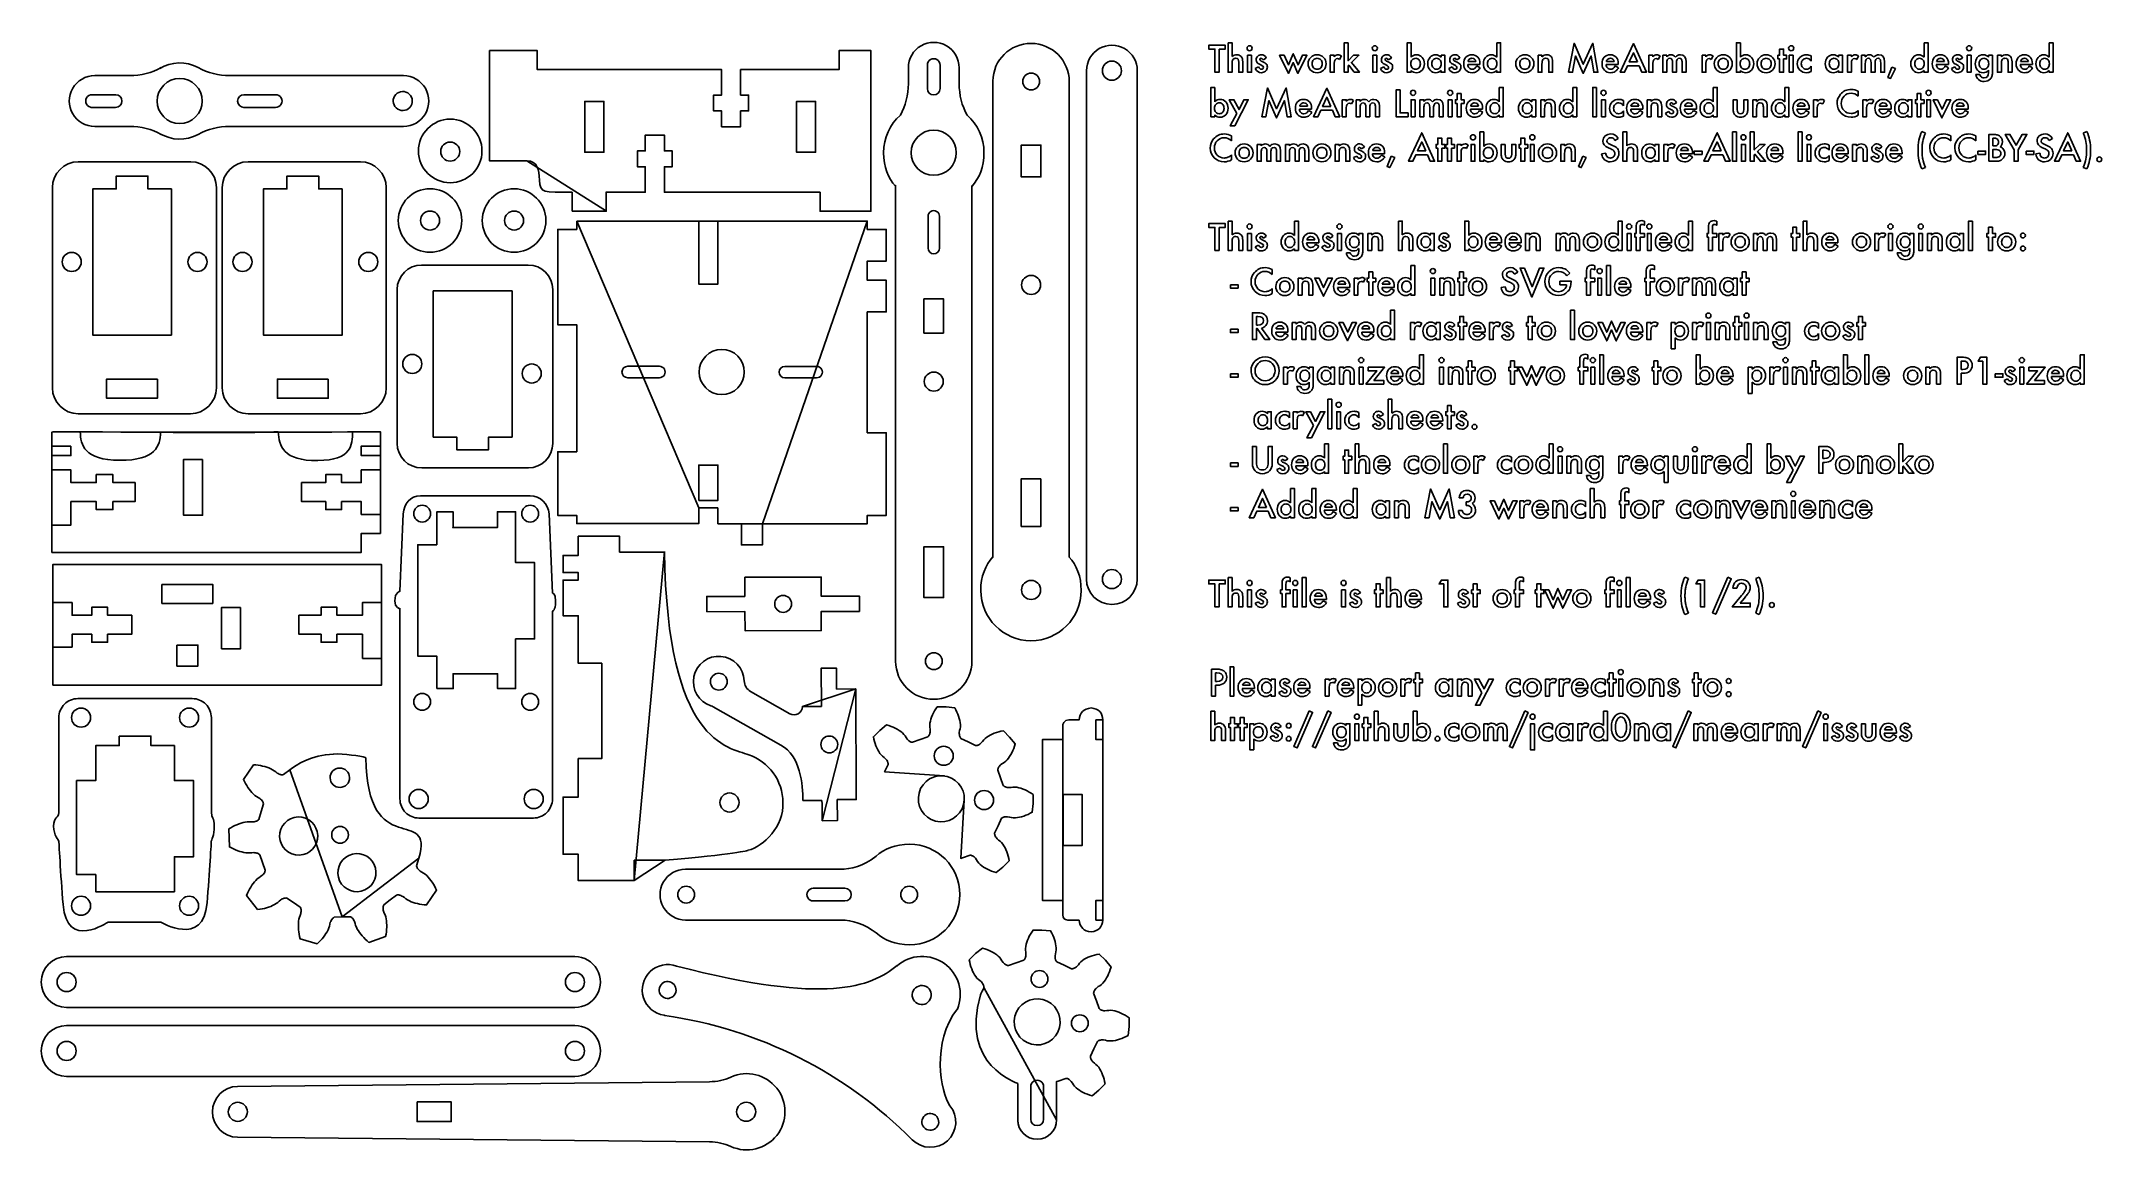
# Model space of a CAD drawing. Extents: x 6 to 931, y 6 to 506.
import ezdxf

# ---------------------------------------------------------------- set-up
doc = ezdxf.new("R2010")
doc.units = 0
doc.layers.add('MeArm1.0', color=7, linetype='CONTINUOUS')

msp = doc.modelspace()

# ---------------------------------------------------------------- linework, layer by layer
at = {"layer": 'MeArm1.0', "color": 5}
for points in [[(259.64, 429.41661), (259.639, 429.54184), (259.639, 438.09878), (259.64, 437.97355), (277.12428, 437.97355), (277.12428, 449.38268), (273.55886, 449.38268), (273.55886, 456.51353), (277.12428, 456.51353), (277.12428, 463.64419), (285.68104, 463.64419), (285.68104, 456.51353), (289.24646, 456.51353), (289.24646, 449.38268), (285.68104, 449.38268), (285.68104, 437.97355), (355.553, 437.97355), (355.553, 429.41661), (378.37145, 429.41661), (378.37145, 501.57996), (364.10994, 501.57996), (364.10994, 493.02302), (319.89986, 493.02302), (319.89986, 481.61388), (323.46529, 481.61388), (323.46529, 474.48322), (319.89986, 474.48322), (319.89986, 467.35237), (311.34292, 467.35237), (311.34292, 474.48322), (307.7775, 474.48322), (307.7775, 481.61388), (311.34292, 481.61388), (311.34292, 493.02302), (228.62642, 493.02302), (228.62642, 501.57996), (207.23425, 501.57996), (207.23425, 452.05032), (224.00384, 452.05032)], [(30.00017, 490.32034), (45.76591, 490.32034)], [(59.85965, 493.88576), (59.22309, 493.51828)], [(59.85965, 493.88576), (59.85965, 493.88576)], [(90.52346, 490.32034), (168.54235, 490.32034)], [(395.20303, 493.83613), (395.20303, 485.95336), (395.20311, 485.95333)], [(403.76005, 495.56907), (403.76005, 495.05263)], [(403.76005, 484.4993), (403.76005, 495.56907), (403.76005, 495.56907)], [(409.46462, 495.05263), (409.46462, 484.4993)], [(418.02148, 486.62716), (418.02148, 485.95336), (418.02148, 493.83613)], [(450.31008, 491.4266), (450.31008, 491.4266)], [(475.16363, 492.53725), (475.16363, 264.35455)], [(497.98153, 264.35455), (497.98153, 492.53725)], [(28.78346, 481.76339), (39.33679, 481.76339)], [(170.49693, 482.55622), (170.49693, 482.55622)], [(395.20311, 485.95333), (395.20311, 486.62713)], [(433.10273, 274.30235), (433.19633, 274.14043), (433.19733, 487.87377)], [(467.42346, 487.64759), (467.42346, 274.14043), (467.43626, 274.26311)], [(486.5724, 488.25878), (486.5724, 488.25878)], [(28.26702, 476.05883), (28.78346, 476.05883)], [(39.33679, 476.05883), (28.26702, 476.05883), (28.26702, 476.05883)], [(58.01898, 478.9112), (58.01898, 478.9112)], [(258.52625, 455.94269), (249.96949, 455.94269), (249.96949, 478.76114), (258.52625, 478.76114), (258.52625, 455.94269), (258.52625, 455.94269)], [(353.56282, 455.94269), (345.00587, 455.94269), (345.00587, 478.76114), (353.56282, 478.76114), (353.56282, 455.94269), (353.56282, 455.94269)], [(391.63787, 472.53338), (391.57557, 472.48828)], [(421.62922, 472.50581), (421.58672, 472.53341)], [(45.76591, 467.50188), (30.00017, 467.50188)], [(59.29465, 464.26049), (59.85965, 463.93664)], [(168.54235, 467.50188), (90.52346, 467.50188)], [(189.56613, 470.77084), (189.56613, 470.77084)], [(185.28766, 456.22419), (185.28766, 456.22419)], [(454.58855, 459.12457), (454.73131, 459.12457), (454.73131, 444.86306), (454.58855, 444.86306), (446.03161, 444.86306), (445.8894, 444.86306), (445.8894, 459.12457), (446.03161, 459.12457), (454.58855, 459.12457), (454.58855, 459.12457)], [(22.61685, 451.63884), (72.99828, 451.63884)], [(64.44499, 439.49183), (64.44499, 373.88904), (29.07645, 373.88904), (29.07645, 439.49183), (39.6296, 439.49183), (39.6296, 445.1964), (53.89111, 445.1964), (53.89111, 439.49183), (64.44499, 439.49183), (64.44499, 439.49183)], [(98.85367, 451.63884), (149.2351, 451.63884)], [(141.11172, 439.49183), (141.11172, 373.88904), (105.74318, 373.88904), (105.74318, 439.49183), (116.29651, 439.49183), (116.29651, 445.1964), (130.55802, 445.1964), (130.55802, 439.49183), (141.11172, 439.49183), (141.11172, 439.49183)], [(406.61225, 445.56589), (406.61225, 445.56589)], [(11.01567, 350.17644), (11.01567, 440.03767)], [(84.59946, 440.03767), (84.59946, 350.17644)], [(84.59946, 440.03767), (84.59946, 440.03767)], [(87.25249, 350.17644), (87.25249, 440.03767)], [(160.83628, 440.03767), (160.83628, 350.17644)], [(160.83628, 440.03767), (160.83628, 440.03767)], [(180.5037, 439.53784), (180.5037, 439.53784)], [(218.23665, 439.53784), (218.23665, 439.53784)], [(389.46235, 440.63533), (389.49845, 441.01686), (389.49845, 227.50916)], [(423.72604, 441.01632), (423.79684, 440.67476)], [(244.31403, 429.41661), (259.64, 429.41661), (259.64, 429.41661)], [(404.0452, 412.90733), (404.0452, 427.16884)], [(409.17893, 427.16884), (409.17893, 412.90733), (409.17893, 412.90733)], [(176.22523, 425.27633), (176.22523, 425.27633)], [(213.95818, 425.27633), (213.95818, 425.27633)], [(246.39444, 425.02076), (246.39444, 421.31258), (237.8375, 421.31258), (237.8375, 378.52859), (246.39444, 378.52859), (246.39444, 321.48274), (237.8375, 321.48274), (237.8375, 292.95972), (246.39444, 292.95972), (246.39444, 289.25209), (301.15785, 289.25209), (301.15785, 296.29531)], [(309.71515, 425.02076), (309.71515, 396.78197), (301.15821, 396.78197), (301.15821, 425.02076)], [(329.70692, 289.10349), (329.71792, 289.17909), (376.74369, 289.17909), (376.74405, 289.25209), (376.74405, 292.95972), (385.30045, 292.95972), (385.30045, 330.03968), (376.74405, 330.03968), (376.74405, 384.23316), (385.30045, 384.23316), (385.30045, 398.49467), (376.74405, 398.49467), (376.74405, 407.05107), (385.30045, 407.05107), (385.30045, 421.31258), (376.74405, 421.31258), (376.74405, 425.02076)], [(19.66407, 410.96881), (19.66407, 410.96881)], [(76.13872, 410.96881), (76.13872, 410.96881)], [(96.33098, 410.96881), (96.33098, 410.96881)], [(152.80564, 410.96881), (152.80564, 410.96881)], [(224.60096, 405.3192), (176.75518, 405.3192)], [(450.31008, 400.65317), (450.31008, 400.65317)], [(165.73762, 394.30163), (165.73762, 325.2727)], [(217.31495, 328.10591), (217.31495, 393.70816), (181.94696, 393.70816), (181.94696, 328.10591), (192.50029, 328.10591), (192.50029, 322.40079), (206.76162, 322.40079), (206.76162, 328.10591), (217.31495, 328.10591), (217.31495, 328.10591)], [(235.61834, 325.2727), (235.61834, 394.30163)], [(58.16958, 354.10715), (58.16958, 345.55021), (35.35131, 345.55021), (35.35131, 354.10715), (58.16958, 354.10715), (58.16958, 354.10715)], [(134.8365, 354.10715), (134.8365, 345.55021), (112.01804, 345.55021), (112.01804, 354.10715), (134.8365, 354.10715), (134.8365, 354.10715)], [(172.53421, 356.62874), (172.53421, 356.62874)], [(226.15704, 352.34991), (226.15704, 352.34991)], [(269.22398, 359.86046), (283.48549, 359.86046)], [(283.48549, 354.72655), (269.22398, 354.72655), (269.22398, 354.72655)], [(301.31224, 357.29378), (301.31224, 357.29378)], [(339.78215, 359.82267), (354.04348, 359.82267)], [(354.04348, 354.68876), (339.78215, 354.68876), (339.78215, 354.68876)], [(406.61225, 348.72242), (406.61225, 348.72242)], [(72.99828, 338.57472), (22.61685, 338.57472)], [(149.2351, 338.57472), (98.85367, 338.57472)], [(19.30499, 324.07991), (19.30499, 319.80143), (10.74805, 319.80143), (10.74805, 324.07991), (19.30499, 324.07991), (19.30499, 324.07991)], [(158.21118, 324.07991), (158.21118, 319.80143), (149.65424, 319.80143), (149.65424, 324.07991), (158.21118, 324.07991), (158.21118, 324.07991)], [(235.61834, 325.2727), (235.61834, 325.2727)], [(301.15871, 299.65627), (301.15871, 315.49357), (309.71547, 315.49357), (309.71547, 299.65627), (309.71547, 299.65627)], [(176.75518, 314.25514), (224.60096, 314.25514)], [(225.37973, 301.71181), (176.21811, 301.67181)], [(176.9715, 297.50526), (176.9715, 297.50526)], [(225.46005, 297.50526), (225.46005, 297.50526)], [(309.71461, 296.29531), (309.71461, 289.17907)], [(168.50712, 293.60301), (166.98901, 258.88125), (166.98901, 258.88128)], [(183.53188, 215.21892), (183.53188, 229.69176), (183.53188, 229.8347), (174.97512, 229.8347), (174.97512, 279.74934), (183.53188, 279.74934), (183.53188, 294.52137), (190.91883, 294.52137), (190.91883, 287.4503), (190.60295, 287.4503), (210.72413, 287.4503), (210.72413, 294.55417), (218.90005, 294.55417), (218.90005, 294.3004), (218.90005, 271.76324), (227.45681, 271.76324), (227.45681, 237.53511), (218.90005, 237.53511), (218.90005, 215.21892), (210.80621, 215.21892), (210.80621, 221.84805), (210.72411, 221.84805), (190.8239, 221.84805), (190.9188, 221.84805), (190.9188, 215.21892), (183.53188, 215.21892)], [(235.44309, 258.05121), (233.92481, 293.60303)], [(320.30573, 289.17907), (320.29473, 289.10347), (320.29473, 279.69127), (329.70693, 279.69127), (329.70693, 289.10347), (329.70692, 289.10349)], [(285.73909, 276.75257), (285.73909, 276.46797), (265.57987, 276.46797), (265.57987, 283.59882), (247.04062, 283.59882), (247.04062, 274.98017), (240.19492, 274.98017), (240.19492, 267.27921), (247.04062, 267.27921), (247.04062, 263.9177), (240.19492, 263.9177), (240.19492, 247.88343), (247.04062, 247.88343), (247.04062, 226.58947), (247.04062, 226.55277), (257.59432, 226.55277), (257.59432, 183.76842), (247.04099, 183.76842), (247.04099, 166.54336), (240.19492, 166.54336), (240.19492, 140.87217), (247.04062, 140.87217), (247.04062, 129.00446), (272.14043, 129.00446), (272.14043, 129.00447)], [(410.89072, 256.03146), (411.03311, 256.03146), (411.03311, 278.84991), (410.89072, 278.84991), (402.33396, 278.84991), (402.19102, 278.84991), (402.19102, 256.03146), (402.33396, 256.03146), (410.89072, 256.03146), (410.89072, 256.03146)], [(433.10224, 274.30235), (433.10273, 274.30235)], [(60.16908, 261.97772), (60.16908, 253.42096), (82.98753, 253.42096), (82.98753, 261.97772), (60.16908, 261.97772), (60.16908, 261.97772)], [(486.5724, 260.07608), (486.5724, 260.07608)], [(497.98153, 264.35455), (497.98153, 264.35455)], [(166.98901, 251.31011), (166.98901, 165.65799)], [(341.66152, 250.54496), (341.66207, 250.54632)], [(450.31008, 255.18642), (450.31008, 255.18642)], [(66.87184, 234.71285), (66.87184, 225.30011), (76.28477, 225.30011), (76.28477, 234.71285), (66.87184, 234.71285), (66.87184, 234.71285)], [(371.57851, 215.06241), (371.57851, 215.05341), (363.02175, 214.99081), (363.01675, 214.99081), (362.89773, 224.40246), (356.05258, 224.35226), (356.17781, 207.2391), (347.62086, 207.177)], [(406.61225, 223.72943), (406.61225, 223.72943)], [(176.9715, 213.07788), (176.9715, 213.07788)], [(225.46005, 213.07788), (225.46005, 213.07788)], [(307.46145, 215.62027), (307.4615, 215.62028)], [(342.01195, 203.8832), (324.40463, 213.87756)], [(356.55405, 155.89977), (363.39902, 155.94997), (363.27379, 165.36162), (371.83018, 165.42422), (371.57972, 215.06212), (371.57851, 215.06241)], [(307.63084, 207.00046), (338.0011, 189.76152)], [(23.86605, 197.8901), (23.86605, 197.8901)], [(72.35442, 197.8901), (72.35442, 197.8901)], [(464.51829, 120.15636), (455.37462, 120.15636), (455.37462, 192.31898), (464.51829, 192.31898), (464.51829, 198.01643)], [(467.29819, 201.15687), (471.85231, 201.15187)], [(482.56045, 201.16228), (479.39609, 201.15138), (479.36509, 192.31969), (482.57691, 192.31969), (482.57691, 120.15707), (479.36509, 120.15707), (479.36509, 111.31498), (482.56048, 111.31444)], [(139.08201, 185.93026), (137.16686, 185.82784)], [(357.07188, 187.4594), (357.07183, 187.45945)], [(117.61116, 178.80105), (114.68795, 176.59765), (114.30569, 176.53615), (113.98677, 176.53215), (113.70272, 176.55895), (113.44094, 176.60825), (113.19504, 176.67235), (112.74122, 176.83482), (112.32317, 177.03398), (111.93306, 177.25962), (111.21691, 177.77515), (110.54201, 178.33339), (109.79063, 178.81149), (108.98247, 179.22972), (108.13068, 179.59921), (107.24111, 179.92415), (106.3174, 180.20765), (105.36374, 180.45136), (104.38161, 180.65582), (103.37301, 180.82194), (102.34014, 180.94918), (101.28444, 181.03938), (96.74583, 174.41365), (97.21042, 173.46146), (97.70258, 172.5445), (98.22158, 171.66424), (98.7665, 170.82231), (99.33825, 170.02036), (99.93647, 169.26222), (100.56098, 168.54972), (101.21306, 167.88888), (101.89453, 167.28591), (102.61287, 166.75815), (103.37667, 166.33025), (104.116, 165.84904), (104.46796, 165.567), (104.80386, 165.24863), (105.12004, 164.88444), (105.26845, 164.67852), (105.40829, 164.45179), (105.53662, 164.19676), (105.6478, 163.89811), (105.7285, 163.51986), (104.7303, 159.99789), (103.65963, 156.49727), (103.38745, 156.22289), (103.13188, 156.03213), (102.88561, 155.88718), (102.64501, 155.77272), (102.40842, 155.68022), (101.94584, 155.54568), (101.49055, 155.46078), (101.04239, 155.41418), (100.16011, 155.41018), (99.28605, 155.46518), (98.39703, 155.41018), (97.49723, 155.27363), (96.59104, 155.07173), (95.68029, 154.81141), (94.76643, 154.49833), (93.85112, 154.13469), (92.93616, 153.72267), (92.02286, 153.26428), (91.11265, 152.76025), (90.20592, 152.21223), (90.42845, 144.18414), (91.36348, 143.68742), (92.3007, 143.23469), (93.23829, 142.82741), (94.17441, 142.46669), (95.10799, 142.15416), (96.03791, 141.89184), (96.96162, 141.68318), (97.87803, 141.53111), (98.78349, 141.44481), (99.67471, 141.43981), (100.54402, 141.54332), (101.4252, 141.58842), (101.87592, 141.56672), (102.33449, 141.50722), (102.80493, 141.3986), (103.04553, 141.3188), (103.29179, 141.21785), (103.5459, 141.08696), (103.81133, 140.91098), (104.09904, 140.65175), (105.36065, 137.21576), (106.5529, 133.75494), (106.4934, 133.37249), (106.3992, 133.06836), (106.28474, 132.80585), (106.1575, 132.572), (106.02095, 132.35823), (105.7254, 131.97688), (105.40721, 131.64117), (105.07186, 131.33996), (104.36028, 130.81786), (103.62149, 130.34907), (102.93363, 129.78188), (102.2863, 129.14276), (101.67202, 128.44633), (101.08785, 127.7006), (100.53271, 126.90979), (100.00641, 126.07771), (99.50804, 125.20694), (99.0387, 124.29929), (98.59784, 123.35696), (98.18692, 122.38049), (103.08533, 116.01654), (104.13483, 116.16404), (105.15876, 116.34879), (106.15659, 116.56986), (107.12576, 116.82853), (108.06499, 117.125), (108.97099, 117.45925), (109.84195, 117.83293), (110.67146, 118.24842), (111.45534, 118.71101), (112.17934, 119.23019), (112.82211, 119.82476), (113.50869, 120.3799), (113.88548, 120.62671), (114.29165, 120.84778), (114.73617, 121.03599), (114.97787, 121.11379), (115.23599, 121.17639), (115.51913, 121.21979), (115.83677, 121.23439), (116.22178, 121.19349), (119.26291, 119.15567), (122.26114, 117.05632), (122.43822, 116.71166), (122.54008, 116.41063), (122.60218, 116.13115), (122.63688, 115.86717), (122.65148, 115.61416), (122.63688, 115.13186), (122.57738, 114.67292), (122.48278, 114.23206), (122.2137, 113.39159), (121.89168, 112.57722), (121.66878, 111.71448), (121.52128, 110.81669), (121.43278, 109.89243), (121.39868, 108.94608), (121.41328, 107.98038), (121.47648, 106.9977), (121.58565, 106.00006), (121.73936, 104.98945), (121.93706, 103.96807), (122.17821, 102.93665), (129.88227, 100.66753), (130.64351, 101.4034), (131.36368, 102.15478), (132.04113, 102.92004), (132.67294, 103.69935), (133.25875, 104.49108), (133.79527, 105.29431), (134.27976, 106.10831), (134.70712, 106.93198), (135.0693, 107.76734), (135.34988, 108.61274), (135.52057, 109.47128), (135.74986, 110.32362), (135.90922, 110.74531), (136.10839, 111.16336), (136.35739, 111.57629), (136.5069, 111.7813), (136.67923, 111.98411), (136.88259, 112.18547), (137.13196, 112.38354), (137.46676, 112.57722), (141.12528, 112.71523), (141.12523, 112.71444)], [(411.07455, 180.7722), (411.07455, 180.7722)], [(144.37958, 175.28907), (144.37958, 175.28907)], [(175.40302, 169.93646), (175.40302, 169.93646)], [(227.02891, 169.93683), (227.02891, 169.93683)], [(473.25413, 144.82826), (464.69737, 144.82826), (464.69737, 167.64653), (473.25413, 167.64653), (473.25413, 144.82826), (473.25413, 144.82826)], [(314.92496, 159.80957), (314.92496, 159.80957)], [(429.18699, 160.90087), (429.18699, 160.90087)], [(112.98466, 148.73926), (112.98466, 148.73926)], [(140.10385, 153.3308), (140.10385, 153.3308)], [(175.54523, 157.10105), (226.88615, 157.10105)], [(407.45217, 155.76751), (407.45217, 155.76751)], [(141.12523, 112.71444), (144.7843, 112.77874), (145.13006, 112.60441), (145.39019, 112.42058), (145.60451, 112.23072), (145.78761, 112.03722), (145.94807, 111.84152), (146.21971, 111.44264), (146.44133, 111.03647), (146.62388, 110.62445), (146.90026, 109.78562), (147.11805, 108.93803), (147.44518, 108.10906), (147.85245, 107.29561), (148.3249, 106.49622), (148.85375, 105.71015), (149.43427, 104.93795), (150.06243, 104.18054), (150.73732, 103.43737), (151.45493, 102.71082), (152.21563, 102.00033), (153.01721, 101.30754), (160.58363, 103.99982), (160.76746, 105.04255), (160.90821, 106.07434), (161.00591, 107.09115), (161.05981, 108.093), (161.06881, 109.07787), (161.03051, 110.04284), (160.94401, 110.98626), (160.80545, 111.90468), (160.60775, 112.7928), (160.33812, 113.6413), (159.97064, 114.43668), (159.65556, 115.26108), (159.53708, 115.69629), (159.45218, 116.15066), (159.41078, 116.63132), (159.41133, 116.88488), (159.43163, 117.15032), (159.47813, 117.43236), (159.56303, 117.73978), (159.72075, 118.0932), (162.59795, 120.35502), (165.52116, 122.55842), (165.90415, 122.61992), (166.22234, 122.62392), (166.50694, 122.59602), (166.76817, 122.54782), (167.01407, 122.48322), (167.46789, 122.32075), (167.88594, 122.12195), (168.27569, 121.89632), (168.99239, 121.37988), (169.6671, 120.82218), (170.41903, 120.34353), (171.22682, 119.9253), (172.07861, 119.55637), (172.96855, 119.23142), (173.89172, 118.94792), (174.84592, 118.70421), (175.82804, 118.49921), (176.8361, 118.33363), (177.86898, 118.20585), (178.92467, 118.11675), (183.46347, 124.74193), (182.99924, 125.69412), (182.50653, 126.61108), (181.98808, 127.49134), (181.44207, 128.33327), (180.87087, 129.13468), (180.27264, 129.89391), (179.64813, 130.60586), (178.99605, 131.2667), (178.31404, 131.86912), (177.59679, 132.39798), (176.83245, 132.82478), (176.09311, 133.30654), (175.74115, 133.58858), (175.40525, 133.9064), (175.08907, 134.27169), (174.94066, 134.47706), (174.80101, 134.70324), (174.67267, 134.95882), (174.56077, 135.25692), (174.48067, 135.63572), (175.47941, 139.15769)], [(272.14043, 129.00447), (272.14043, 129.57476), (272.14043, 138.13171), (286.11679, 138.13171)], [(295.16382, 134.14608), (364.62595, 134.14608)], [(151.29867, 124.84557), (151.29867, 124.84557)], [(295.44897, 126.51559), (295.44897, 126.51559)], [(391.78276, 122.73695), (391.78276, 122.73695)], [(23.86605, 113.46273), (23.86605, 113.46273)], [(72.35442, 113.46273), (72.35442, 113.46273)], [(365.0513, 111.32781), (295.16382, 111.32781)], [(464.51832, 113.56914), (464.51832, 120.15707), (464.51829, 120.15636)], [(471.85143, 111.31498), (466.71971, 111.31498)], [(380.76373, 105.61029), (381.13632, 105.28315)], [(380.76373, 105.61029), (380.76373, 105.61029)], [(461.76035, 21.67297), (461.76035, 38.91135), (461.76035, 38.81665), (462.48326, 39.04137), (465.92802, 40.28729), (466.30845, 40.23869), (466.61167, 40.15129), (466.87345, 40.04468), (467.10748, 39.92419), (467.32162, 39.79275), (467.70406, 39.50651), (468.04197, 39.19599), (468.34519, 38.86649), (468.86948, 38.16165), (469.30724, 37.40662), (469.83864, 36.70598), (470.48707, 36.07472), (471.20632, 35.48781), (471.98564, 34.94089), (472.81771, 34.43266), (473.69798, 33.96131), (474.62425, 33.52812), (475.59141, 33.13234), (476.59891, 32.77582), (477.64366, 32.45745), (480.70231, 34.96517), (483.50814, 37.75438), (483.29747, 38.82559), (483.045, 39.86358), (482.74945, 40.86634), (482.41264, 41.83095), (482.03275, 42.75521), (481.61161, 43.63438), (481.14683, 44.46499), (480.6366, 45.24065), (480.07361, 45.9495), (479.43102, 46.55028), (478.72418, 47.06216), (478.0763, 47.65509), (477.77874, 47.98989), (477.50437, 48.35736), (477.25865, 48.76719), (477.15003, 48.99338), (477.05313, 49.23854), (476.97353, 49.50981), (476.91823, 49.82015), (476.90733, 50.20424), (478.49645, 53.5046), (480.05142, 56.82102), (480.35519, 57.05505), (480.63048, 57.20821), (480.89135, 57.31793), (481.14235, 57.39803), (481.38661, 57.45643), (481.8596, 57.52473), (482.31744, 57.54393), (482.76506, 57.52533), (483.63437, 57.39754), (484.47794, 57.173), (485.34927, 57.05398), (486.25436, 57.06488), (487.17807, 57.15908), (488.11529, 57.32374), (489.06329, 57.5523), (490.01949, 57.84219), (490.98045, 58.18995), (491.94396, 58.59449), (492.90856, 59.05415), (493.87152, 59.56785), (494.26164, 63.5044), (494.27444, 67.45994), (493.36825, 68.06948), (492.45494, 68.62462), (491.53689, 69.125), (490.61682, 69.5686), (489.6953, 69.9536), (488.77579, 70.278), (487.85938, 70.53631), (486.94954, 70.72361), (486.0512, 70.82711), (485.17203, 70.79701), (484.31056, 70.65937), (483.43231, 70.62067), (482.98524, 70.64697), (482.53141, 70.71267), (482.06773, 70.82804), (481.83133, 70.91144), (481.58963, 71.01696), (481.34117, 71.15259), (481.0825, 71.33259), (480.80411, 71.59656), (479.59433, 75.05373), (478.34823, 78.49849), (478.39733, 78.87892), (478.48363, 79.18214), (478.59079, 79.44392), (478.712, 79.67777), (478.84289, 79.89209), (479.1295, 80.27508), (479.43947, 80.61244), (479.76916, 80.91566), (480.47436, 81.43976), (481.22939, 81.87752), (481.93003, 82.40948), (482.56129, 83.05736), (483.1482, 83.77716), (483.69457, 84.55611), (484.20335, 85.38873), (484.6736, 86.26936), (485.10789, 87.19453), (485.50312, 88.16224), (485.86019, 89.16883), (486.17801, 90.21412), (483.67029, 93.27333), (480.88108, 96.07861), (479.81005, 95.86849), (478.77188, 95.61584), (477.76967, 95.31992), (476.80451, 94.98311), (475.88025, 94.60377), (475.00108, 94.18244), (474.17065, 93.71785), (473.39499, 93.20706), (472.68596, 92.64462), (472.08573, 92.00131), (471.57385, 91.29502), (470.98037, 90.64659), (470.64557, 90.34958), (470.2781, 90.07539), (469.86827, 89.82912), (469.64227, 89.72032), (469.39692, 89.62412), (469.12583, 89.54402), (468.81476, 89.48902), (468.43177, 89.48002), (465.13141, 91.06877), (461.81499, 92.6232), (461.58059, 92.92697), (461.42743, 93.2028), (461.31826, 93.46367), (461.23736, 93.7145), (461.17896, 93.95875), (461.11066, 94.43174), (461.09146, 94.89032), (461.11006, 95.33684), (461.23785, 96.2067), (461.46239, 97.04972), (461.58196, 97.92104), (461.56916, 98.82614), (461.47556, 99.74985), (461.31108, 100.68689), (461.0818, 101.63488), (460.79191, 102.59127), (460.44469, 103.55168), (460.03961, 104.51573), (459.58012, 105.48034), (459.06624, 106.44385), (455.12987, 106.83396), (451.17434, 106.84486), (450.56516, 105.93886), (450.01002, 105.02555), (449.50964, 104.10804), (449.06568, 103.18743), (448.68068, 102.26591), (448.35665, 101.34621), (448.09797, 100.43035), (447.91067, 99.52069), (447.80716, 98.62181), (447.83766, 97.74264), (447.97476, 96.88099), (448.01366, 96.00346), (447.98716, 95.55639), (447.92146, 95.10202), (447.80554, 94.63889), (447.72284, 94.40194), (447.61769, 94.16024), (447.48206, 93.91178), (447.30151, 93.65366), (447.03773, 93.37526), (443.57983, 92.16476), (440.13617, 90.91921), (439.75536, 90.96851), (439.45196, 91.05431), (439.19018, 91.16147), (438.95579, 91.2825), (438.74256, 91.41394), (438.35921, 91.70018), (438.02185, 92.0107), (437.71845, 92.3402), (437.19489, 93.04504), (436.75658, 93.80007), (436.22517, 94.50071), (435.57675, 95.13197), (434.85749, 95.71942), (434.07763, 96.26526), (433.24556, 96.77403), (432.36529, 97.24483), (431.43957, 97.67857), (430.47241, 98.0738), (429.46491, 98.43087), (428.42016, 98.74869), (425.36132, 96.24152), (422.55604, 93.45231), (422.76616, 92.38055), (423.01918, 91.34256), (423.31418, 90.3398), (423.65117, 89.37519), (424.03033, 88.45148), (424.45166, 87.57176), (424.91626, 86.74115), (425.42759, 85.96549), (425.99003, 85.25719), (426.63225, 84.65641), (427.33909, 84.14453), (427.98751, 83.5516), (428.28453, 83.21626), (428.55872, 82.84878), (428.80516, 82.43895), (428.91378, 82.21277), (429.01048, 81.9676), (429.08968, 81.69633), (429.14558, 81.38599), (429.15458, 81.00245)], [(245.56684, 94.92572), (17.38414, 94.92572)], [(13.10567, 83.51695), (13.10567, 83.51695)], [(241.28837, 83.51695), (241.28837, 83.51695)], [(288.85355, 83.3192), (288.85355, 83.3192)], [(390.22449, 90.8639), (390.15369, 90.8019)], [(454.09554, 88.65896), (454.09554, 88.65896)], [(403.1468, 81.492), (403.1468, 81.492)], [(17.38414, 72.10781), (245.56684, 72.10781)], [(17.38414, 72.10781), (17.38414, 72.10781)], [(285.89475, 68.4702), (285.53914, 68.6484)], [(285.89482, 68.4699), (285.89475, 68.4702)], [(417.20498, 71.346), (417.25668, 71.474)], [(472.20817, 68.78745), (472.20817, 68.78745)], [(245.56684, 63.98406), (17.38414, 63.98406)], [(450.4728, 55.59715), (450.4728, 55.59715)], [(13.10567, 52.57529), (13.10567, 52.57529)], [(241.28837, 52.57529), (241.28837, 52.57529)], [(17.38414, 41.16616), (245.56684, 41.16616)], [(17.38414, 41.16616), (17.38414, 41.16616)], [(306.00851, 38.7626), (94.1131, 36.6618)], [(450.12303, 36.50988), (450.12303, 21.96323)], [(455.94151, 21.96323), (455.94151, 36.50988), (455.94151, 36.50988)], [(89.94835, 25.2112), (89.94835, 25.2112)], [(318.1305, 25.2319), (318.1305, 25.2319)], [(406.76024, 24.1303), (406.76024, 24.1303)], [(444.30238, 20.57701), (444.304, 20.57693)], [(444.304, 20.57693), (444.304, 21.67297)], [(94.11529, 13.845), (306.01107, 11.7827)], [(315.57131, 9.716), (315.57112, 9.716)]]:
    msp.add_lwpolyline(points, close=True, dxfattribs=at)
at = {"layer": 'MeArm1.0', "color": 7}
for points in [[(534.65131, 502.20059), (534.65131, 491.84903), (532.83099, 491.84903), (532.83099, 502.20059), (530.05756, 502.20059), (530.05756, 503.91153), (537.41693, 503.91153), (537.41693, 502.20059), (534.65131, 502.20059)], [(538.73724, 505.04434), (540.49506, 505.04434), (540.49506, 498.82559)], [(540.49506, 495.52872), (540.49506, 491.84903), (538.73724, 491.84903), (538.73724, 505.04434)], [(563.84662, 499.4584), (565.83881, 495.11465), (567.98724, 500.15372), (570.15131, 495.11465), (572.12006, 499.4584), (574.08881, 499.4584), (570.10443, 491.27872), (567.98724, 496.17715), (565.84662, 491.27872), (561.87006, 499.4584), (563.84662, 499.4584)], [(592.58881, 505.04434), (592.58881, 496.99747), (595.06537, 499.4584), (597.42474, 499.4584), (594.12006, 496.26309), (597.66693, 491.84903), (595.38568, 491.84903), (592.87006, 495.05997), (592.58881, 494.77872), (592.58881, 491.84903), (590.83099, 491.84903), (590.83099, 505.04434), (592.58881, 505.04434)], [(620.87006, 492.6459), (620.87006, 491.84903), (619.11224, 491.84903), (619.11224, 505.04434), (620.87006, 505.04434)], [(620.87006, 505.04434), (620.87006, 498.57559)], [(659.28412, 505.04434), (661.04974, 505.04434), (661.04974, 491.84903), (659.28412, 491.84903), (659.28412, 492.6459)], [(659.28412, 498.57559), (659.28412, 505.04434)], [(691.49506, 491.84903), (694.03412, 504.81778), (698.17474, 495.44278), (702.46381, 504.81778), (704.74506, 491.84903), (702.87787, 491.84903), (701.71381, 499.13028), (698.14349, 491.29434), (694.67474, 499.13809), (693.37787, 491.84903), (691.49506, 491.84903)], [(723.22162, 494.77872), (718.05756, 494.77872), (716.71381, 491.84903), (714.75287, 491.84903), (720.72162, 504.66934), (726.47943, 491.84903), (724.48724, 491.84903), (723.22162, 494.77872)], [(722.47943, 496.48965), (720.69037, 500.59122), (718.81537, 496.48965), (722.47943, 496.48965)], [(768.68256, 492.6459), (768.68256, 491.84903), (766.92474, 491.84903), (766.92474, 505.04434), (768.68256, 505.04434)], [(768.68256, 505.04434), (768.68256, 498.57559)], [(788.04974, 497.81778), (788.04974, 491.84903), (786.29193, 491.84903), (786.29193, 497.81778), (785.54193, 497.81778), (785.54193, 499.4584), (786.29193, 499.4584), (786.29193, 502.24747), (788.04974, 502.24747), (788.04974, 499.4584), (789.41693, 499.4584), (789.41693, 497.81778), (788.04974, 497.81778)], [(851.12787, 505.04434), (852.89349, 505.04434), (852.89349, 491.84903), (851.12787, 491.84903), (851.12787, 492.6459)], [(851.12787, 498.57559), (851.12787, 505.04434)], [(907.28412, 505.04434), (909.04974, 505.04434), (909.04974, 491.84903), (907.28412, 491.84903), (907.28412, 492.6459)], [(907.28412, 498.57559), (907.28412, 505.04434)], [(545.28412, 496.51309), (545.28412, 491.84903), (543.52631, 491.84903), (543.52631, 496.34903)], [(549.24506, 499.4584), (549.24506, 491.84903), (547.48724, 491.84903), (547.48724, 499.4584), (549.24506, 499.4584)], [(550.94037, 493.49747), (552.44037, 494.19278)], [(555.87787, 498.16153), (554.42474, 497.38809)], [(584.61224, 499.4584), (586.37006, 499.4584), (586.37006, 498.77872)], [(586.37006, 495.79434), (586.37006, 491.84903), (584.61224, 491.84903), (584.61224, 499.4584)], [(589.58881, 499.21622), (588.78412, 497.60684)], [(605.46381, 499.4584), (605.46381, 491.84903), (603.70599, 491.84903), (603.70599, 499.4584), (605.46381, 499.4584)], [(607.15912, 493.49747), (608.65912, 494.19278)], [(612.09662, 498.16153), (610.64349, 497.38809)], [(634.31537, 499.4584), (636.08099, 499.4584), (636.08099, 491.84903), (634.31537, 491.84903), (634.31537, 492.6459)], [(634.31537, 498.57559), (634.31537, 499.4584)], [(637.81537, 493.49747), (639.31537, 494.19278)], [(642.75287, 498.16153), (641.29974, 497.38809)], [(651.76068, 495.23965), (646.30756, 495.23965)], [(646.42455, 496.67715), (649.9558, 496.67715)], [(650.34662, 494.66934), (651.83099, 493.84122)], [(651.76849, 495.65372), (651.76049, 495.23965)], [(677.86224, 499.4584), (679.62787, 499.4584), (679.62787, 498.75528)], [(679.62787, 495.5209), (679.62787, 491.84903), (677.86224, 491.84903), (677.86224, 499.4584)], [(684.41693, 496.51309), (684.41693, 491.84903), (682.65131, 491.84903), (682.65131, 496.09903)], [(713.88568, 495.23965), (708.43256, 495.23965)], [(708.54955, 496.67715), (712.0808, 496.67715)], [(712.47162, 494.66934), (713.95599, 493.84122)], [(713.89349, 495.65372), (713.88549, 495.23965)], [(727.64349, 499.4584), (729.40131, 499.4584), (729.40131, 498.77872)], [(729.40131, 495.79434), (729.40131, 491.84903), (727.64349, 491.84903), (727.64349, 499.4584)], [(732.62006, 499.21622), (731.81537, 497.60684)], [(733.86224, 499.4584), (735.62006, 499.4584), (735.62006, 498.75528)], [(735.62006, 495.77872), (735.62006, 491.84903), (733.86224, 491.84903), (733.86224, 499.4584)], [(739.97943, 495.77872), (739.97943, 491.84903), (738.21381, 491.84903), (738.21381, 496.05215)], [(744.29974, 496.55215), (744.29974, 491.84903), (742.53412, 491.84903), (742.53412, 496.07559)], [(751.45599, 499.4584), (753.21381, 499.4584), (753.21381, 498.77872)], [(753.21381, 495.79434), (753.21381, 491.84903), (751.45599, 491.84903), (751.45599, 499.4584)], [(756.43256, 499.21622), (755.62787, 497.60684)], [(792.37006, 499.4584), (792.37006, 491.84903), (790.61224, 491.84903), (790.61224, 499.4584), (792.37006, 499.4584)], [(800.50287, 499.13028), (800.50287, 496.79434)], [(800.50287, 494.50528), (800.50287, 492.18497)], [(812.75287, 499.4584), (814.51849, 499.4584), (814.51849, 491.84903), (812.75287, 491.84903), (812.75287, 492.6459)], [(812.75287, 498.57559), (812.75287, 499.4584)], [(816.76849, 499.4584), (818.52631, 499.4584), (818.52631, 498.77872)], [(818.52631, 495.79434), (818.52631, 491.84903), (816.76849, 491.84903), (816.76849, 499.4584)], [(821.74506, 499.21622), (820.94037, 497.60684)], [(822.98724, 499.4584), (824.74506, 499.4584), (824.74506, 498.75528)], [(824.74506, 495.77872), (824.74506, 491.84903), (822.98724, 491.84903), (822.98724, 499.4584)], [(829.10443, 495.77872), (829.10443, 491.84903), (827.33881, 491.84903), (827.33881, 496.05215)], [(833.42474, 496.55215), (833.42474, 491.84903), (831.65912, 491.84903), (831.65912, 496.07559)], [(836.72943, 494.10684), (838.29193, 493.49747), (836.06537, 489.03653), (834.87787, 489.52872), (836.72943, 494.10684)], [(862.07318, 495.23965), (856.62006, 495.23965)], [(856.73705, 496.67715), (860.2683, 496.67715)], [(860.65912, 494.66934), (862.14349, 493.84122)], [(862.08099, 495.65372), (862.07299, 495.23965)], [(863.47162, 493.49747), (864.97162, 494.19278)], [(868.40912, 498.16153), (866.95599, 497.38809)], [(872.24506, 499.4584), (872.24506, 491.84903), (870.48724, 491.84903), (870.48724, 499.4584), (872.24506, 499.4584)], [(874.43257, 490.84903), (876.19819, 490.84903)], [(880.05757, 498.59903), (880.05757, 499.4584), (881.81538, 499.4584), (881.81538, 492.02872)], [(880.05757, 491.63809), (880.05757, 492.70059)], [(884.04974, 499.4584), (885.81537, 499.4584), (885.81537, 498.75528)], [(885.81537, 495.5209), (885.81537, 491.84903), (884.04974, 491.84903), (884.04974, 499.4584)], [(890.60443, 496.51309), (890.60443, 491.84903), (888.83881, 491.84903), (888.83881, 496.09903)], [(899.76068, 495.23965), (894.30756, 495.23965)], [(894.42455, 496.67715), (897.9558, 496.67715)], [(898.34662, 494.66934), (899.83099, 493.84122)], [(899.76849, 495.65372), (899.76049, 495.23965)], [(532.74506, 472.6459), (532.74506, 471.84903), (530.98724, 471.84903), (530.98724, 485.04434), (532.74506, 485.04434)], [(532.74506, 485.04434), (532.74506, 478.57559)], [(553.83881, 471.84903), (556.37787, 484.81778), (560.51849, 475.44278), (564.80756, 484.81778), (567.08881, 471.84903), (565.22162, 471.84903), (564.05756, 479.13028), (560.48724, 471.29434), (557.01849, 479.13809), (555.72162, 471.84903), (553.83881, 471.84903)], [(585.56537, 474.77872), (580.40131, 474.77872), (579.05756, 471.84903), (577.09662, 471.84903), (583.06537, 484.66934), (588.82318, 471.84903), (586.83099, 471.84903), (585.56537, 474.77872)], [(615.95599, 483.91153), (615.95599, 473.55997), (619.50287, 473.55997), (619.50287, 471.84903), (614.13568, 471.84903), (614.13568, 483.91153), (615.95599, 483.91153)], [(643.29974, 477.81778), (643.29974, 471.84903), (641.54193, 471.84903), (641.54193, 477.81778), (640.79193, 477.81778), (640.79193, 479.4584), (641.54193, 479.4584), (641.54193, 482.24747), (643.29974, 482.24747), (643.29974, 479.4584), (644.66693, 479.4584), (644.66693, 477.81778), (643.29974, 477.81778)], [(660.47162, 485.04434), (662.23724, 485.04434), (662.23724, 471.84903), (660.47162, 471.84903), (660.47162, 472.6459)], [(660.47162, 478.57559), (660.47162, 485.04434)], [(693.44037, 485.04434), (695.20599, 485.04434), (695.20599, 471.84903), (693.44037, 471.84903), (693.44037, 472.6459)], [(693.44037, 478.57559), (693.44037, 485.04434)], [(704.15131, 485.04434), (704.15131, 471.84903), (702.39349, 471.84903), (702.39349, 485.04434), (704.15131, 485.04434)], [(756.53412, 485.04434), (758.29974, 485.04434), (758.29974, 471.84903), (756.53412, 471.84903), (756.53412, 472.6459)], [(756.53412, 478.57559), (756.53412, 485.04434)], [(788.59662, 485.04434), (790.36224, 485.04434), (790.36224, 471.84903), (788.59662, 471.84903), (788.59662, 472.6459)], [(788.59662, 478.57559), (788.59662, 485.04434)], [(821.61224, 483.26309), (821.61224, 481.10684)], [(849.73724, 477.81778), (849.73724, 471.84903), (847.97943, 471.84903), (847.97943, 477.81778), (847.22943, 477.81778), (847.22943, 479.4584), (847.97943, 479.4584), (847.97943, 482.24747), (849.73724, 482.24747), (849.73724, 479.4584), (851.10443, 479.4584), (851.10443, 477.81778), (849.73724, 477.81778)], [(542.69818, 473.26309), (539.27631, 479.4584), (541.31537, 479.4584), (543.64349, 475.0834), (545.81537, 479.4584), (547.79974, 479.4584), (541.73724, 467.7084), (539.72943, 467.7084), (542.69818, 473.26309)], [(576.22943, 475.23965), (570.77631, 475.23965)], [(570.8933, 476.67715), (574.42455, 476.67715)], [(574.81537, 474.66934), (576.29974, 473.84122)], [(576.23724, 475.65372), (576.22924, 475.23965)], [(584.82318, 476.48965), (583.03412, 480.59122), (581.15912, 476.48965), (584.82318, 476.48965)], [(589.98724, 479.4584), (591.74506, 479.4584), (591.74506, 478.77872)], [(591.74506, 475.79434), (591.74506, 471.84903), (589.98724, 471.84903), (589.98724, 479.4584)], [(594.96381, 479.21622), (594.15912, 477.60684)], [(596.20599, 479.4584), (597.96381, 479.4584), (597.96381, 478.75528)], [(597.96381, 475.77872), (597.96381, 471.84903), (596.20599, 471.84903), (596.20599, 479.4584)], [(602.32318, 475.77872), (602.32318, 471.84903), (600.55756, 471.84903), (600.55756, 476.05215)], [(606.64349, 476.55215), (606.64349, 471.84903), (604.87787, 471.84903), (604.87787, 476.07559)], [(622.65131, 479.4584), (622.65131, 471.84903), (620.89349, 471.84903), (620.89349, 479.4584), (622.65131, 479.4584)], [(624.86224, 479.4584), (626.62006, 479.4584), (626.62006, 478.75528)], [(626.62006, 475.77872), (626.62006, 471.84903), (624.86224, 471.84903), (624.86224, 479.4584)], [(630.97943, 475.77872), (630.97943, 471.84903), (629.21381, 471.84903), (629.21381, 476.05215)], [(635.29974, 476.55215), (635.29974, 471.84903), (633.53412, 471.84903), (633.53412, 476.07559)], [(639.27631, 479.4584), (639.27631, 471.84903), (637.51849, 471.84903), (637.51849, 479.4584), (639.27631, 479.4584)], [(652.94818, 475.23965), (647.49506, 475.23965)], [(647.61205, 476.67715), (651.1433, 476.67715)], [(651.53412, 474.66934), (653.01849, 473.84122)], [(652.95599, 475.65372), (652.94799, 475.23965)], [(675.03412, 479.4584), (676.79974, 479.4584), (676.79974, 471.84903), (675.03412, 471.84903), (675.03412, 472.6459)], [(675.03412, 478.57559), (675.03412, 479.4584)], [(679.04974, 479.4584), (680.81537, 479.4584), (680.81537, 478.75528)], [(680.81537, 475.5209), (680.81537, 471.84903), (679.04974, 471.84903), (679.04974, 479.4584)], [(685.60443, 476.51309), (685.60443, 471.84903), (683.83881, 471.84903), (683.83881, 476.09903)], [(708.12006, 479.4584), (708.12006, 471.84903), (706.36224, 471.84903), (706.36224, 479.4584), (708.12006, 479.4584)], [(716.25287, 479.13028), (716.25287, 476.79434)], [(716.25287, 474.50528), (716.25287, 472.18497)], [(724.88568, 475.23965), (719.43256, 475.23965)], [(719.54955, 476.67715), (723.0808, 476.67715)], [(723.47162, 474.66934), (724.95599, 473.84122)], [(724.89349, 475.65372), (724.88549, 475.23965)], [(726.79974, 479.4584), (728.56537, 479.4584), (728.56537, 478.75528)], [(728.56537, 475.5209), (728.56537, 471.84903), (726.79974, 471.84903), (726.79974, 479.4584)], [(733.35443, 476.51309), (733.35443, 471.84903), (731.58881, 471.84903), (731.58881, 476.09903)], [(735.06537, 473.49747), (736.56537, 474.19278)], [(740.00287, 478.16153), (738.54974, 477.38809)], [(749.01068, 475.23965), (743.55756, 475.23965)], [(743.67455, 476.67715), (747.2058, 476.67715)], [(747.59662, 474.66934), (749.08099, 473.84122)], [(749.01849, 475.65372), (749.01049, 475.23965)], [(765.48724, 475.05215), (765.48724, 479.4584), (767.24506, 479.4584)], [(767.24506, 479.4584), (767.24506, 475.09122)], [(770.22943, 475.09122), (770.22943, 479.4584), (771.98724, 479.4584), (771.98724, 475.05215)], [(774.20599, 479.4584), (775.97162, 479.4584), (775.97162, 478.75528)], [(775.97162, 475.5209), (775.97162, 471.84903), (774.20599, 471.84903), (774.20599, 479.4584)], [(780.76068, 476.51309), (780.76068, 471.84903), (778.99506, 471.84903), (778.99506, 476.09903)], [(799.54193, 475.23965), (794.08881, 475.23965)], [(794.2058, 476.67715), (797.73705, 476.67715)], [(798.12787, 474.66934), (799.61224, 473.84122)], [(799.54974, 475.65372), (799.54174, 475.23965)], [(801.45599, 479.4584), (803.21381, 479.4584), (803.21381, 478.77872)], [(803.21381, 475.79434), (803.21381, 471.84903), (801.45599, 471.84903), (801.45599, 479.4584)], [(806.43256, 479.21622), (805.62787, 477.60684)], [(821.61224, 474.7084), (821.61224, 472.51309)], [(823.58099, 479.4584), (825.33881, 479.4584), (825.33881, 478.77872)], [(825.33881, 475.79434), (825.33881, 471.84903), (823.58099, 471.84903), (823.58099, 479.4584)], [(828.55756, 479.21622), (827.75287, 477.60684)], [(836.38568, 475.23965), (830.93256, 475.23965)], [(831.04955, 476.67715), (834.5808, 476.67715)], [(834.97162, 474.66934), (836.45599, 473.84122)], [(836.39349, 475.65372), (836.38549, 475.23965)], [(843.90912, 479.4584), (845.67474, 479.4584), (845.67474, 471.84903), (843.90912, 471.84903), (843.90912, 472.6459)], [(843.90912, 478.57559), (843.90912, 479.4584)], [(854.05756, 479.4584), (854.05756, 471.84903), (852.29974, 471.84903), (852.29974, 479.4584), (854.05756, 479.4584)], [(857.21381, 479.4584), (859.18256, 475.18497), (861.14349, 479.4584), (863.12006, 479.4584), (859.16693, 471.32559), (855.24506, 479.4584), (857.21381, 479.4584)], [(870.94818, 475.23965), (865.49506, 475.23965)], [(865.61205, 476.67715), (869.1433, 476.67715)], [(869.53412, 474.66934), (871.01849, 473.84122)], [(870.95599, 475.65372), (870.94799, 475.23965)], [(540.23724, 463.26309), (540.23724, 461.10684)], [(628.19037, 454.77872), (623.02631, 454.77872), (621.68256, 451.84903), (619.72162, 451.84903), (625.69037, 464.66934), (631.44818, 451.84903), (629.45599, 451.84903), (628.19037, 454.77872)], [(653.49506, 452.6459), (653.49506, 451.84903), (651.73724, 451.84903), (651.73724, 465.04434), (653.49506, 465.04434)], [(653.49506, 465.04434), (653.49506, 458.57559)], [(715.98724, 465.04434), (717.74506, 465.04434), (717.74506, 458.82559)], [(717.74506, 455.52872), (717.74506, 451.84903), (715.98724, 451.84903), (715.98724, 465.04434)], [(760.78412, 454.77872), (755.62006, 454.77872), (754.27631, 451.84903), (752.31537, 451.84903), (758.28412, 464.66934), (764.04193, 451.84903), (762.04974, 451.84903), (760.78412, 454.77872)], [(766.96381, 465.04434), (766.96381, 451.84903), (765.20599, 451.84903), (765.20599, 465.04434), (766.96381, 465.04434)], [(774.90131, 465.04434), (774.90131, 456.99747), (777.37787, 459.4584), (779.73724, 459.4584), (776.43256, 456.26309), (779.97943, 451.84903), (777.69818, 451.84903), (775.18256, 455.05997), (774.90131, 454.77872), (774.90131, 451.84903), (773.14349, 451.84903), (773.14349, 465.04434), (774.90131, 465.04434)], [(796.37006, 465.04434), (796.37006, 451.84903), (794.61224, 451.84903), (794.61224, 465.04434), (796.37006, 465.04434)], [(850.12006, 465.17715), (851.74506, 464.55215)], [(863.20599, 463.26309), (863.20599, 461.10684)], [(874.42474, 463.26309), (874.42474, 461.10684)], [(880.22943, 451.84903), (880.22943, 463.91153), (882.04193, 463.91153)], [(891.51068, 457.05997), (887.57318, 463.91153), (889.66693, 463.91153), (892.42474, 459.09122), (895.19037, 463.91153), (897.28412, 463.91153), (893.33099, 457.05997), (893.33099, 451.84903), (891.51068, 451.84903), (891.51068, 457.05997)], [(918.15912, 454.77872), (912.99506, 454.77872), (911.65131, 451.84903), (909.69037, 451.84903), (915.65912, 464.66934), (921.41693, 451.84903), (919.42474, 451.84903), (918.15912, 454.77872)], [(922.55756, 464.55215), (924.18256, 465.17715)], [(540.23724, 454.7084), (540.23724, 452.51309)], [(551.83099, 459.4584), (553.58881, 459.4584), (553.58881, 458.75528)], [(553.58881, 455.77872), (553.58881, 451.84903), (551.83099, 451.84903), (551.83099, 459.4584)], [(557.94818, 455.77872), (557.94818, 451.84903), (556.18256, 451.84903), (556.18256, 456.05215)], [(562.26849, 456.55215), (562.26849, 451.84903), (560.50287, 451.84903), (560.50287, 456.07559)], [(564.48724, 459.4584), (566.24506, 459.4584), (566.24506, 458.75528)], [(566.24506, 455.77872), (566.24506, 451.84903), (564.48724, 451.84903), (564.48724, 459.4584)], [(570.60443, 455.77872), (570.60443, 451.84903), (568.83881, 451.84903), (568.83881, 456.05215)], [(574.92474, 456.55215), (574.92474, 451.84903), (573.15912, 451.84903), (573.15912, 456.07559)], [(586.76849, 459.4584), (588.53412, 459.4584), (588.53412, 458.75528)], [(588.53412, 455.5209), (588.53412, 451.84903), (586.76849, 451.84903), (586.76849, 459.4584)], [(593.32318, 456.51309), (593.32318, 451.84903), (591.55756, 451.84903), (591.55756, 456.09903)], [(595.03412, 453.49747), (596.53412, 454.19278)], [(599.97162, 458.16153), (598.51849, 457.38809)], [(608.97943, 455.23965), (603.52631, 455.23965)], [(603.6433, 456.67715), (607.17455, 456.67715)], [(607.56537, 454.66934), (609.04974, 453.84122)], [(608.98724, 455.65372), (608.97924, 455.23965)], [(611.97943, 454.10684), (613.54193, 453.49747), (611.31537, 449.03653), (610.12787, 449.52872), (611.97943, 454.10684)], [(627.44818, 456.48965), (625.65912, 460.59122), (623.78412, 456.48965), (627.44818, 456.48965)], [(634.61224, 457.81778), (634.61224, 451.84903), (632.85443, 451.84903), (632.85443, 457.81778), (632.10443, 457.81778), (632.10443, 459.4584), (632.85443, 459.4584), (632.85443, 462.24747), (634.61224, 462.24747), (634.61224, 459.4584), (635.97943, 459.4584), (635.97943, 457.81778), (634.61224, 457.81778)], [(638.98724, 457.81778), (638.98724, 451.84903), (637.22943, 451.84903), (637.22943, 457.81778), (636.47943, 457.81778), (636.47943, 459.4584), (637.22943, 459.4584), (637.22943, 462.24747), (638.98724, 462.24747), (638.98724, 459.4584), (640.35443, 459.4584), (640.35443, 457.81778), (638.98724, 457.81778)], [(641.54974, 459.4584), (643.30756, 459.4584), (643.30756, 458.77872)], [(643.30756, 455.79434), (643.30756, 451.84903), (641.54974, 451.84903), (641.54974, 459.4584)], [(646.52631, 459.21622), (645.72162, 457.60684)], [(649.52631, 459.4584), (649.52631, 451.84903), (647.76849, 451.84903), (647.76849, 459.4584), (649.52631, 459.4584)], [(661.33099, 455.05215), (661.33099, 459.4584), (663.08881, 459.4584)], [(663.08881, 459.4584), (663.08881, 455.09122)], [(666.07318, 455.09122), (666.07318, 459.4584), (667.83099, 459.4584), (667.83099, 455.05215)], [(671.86224, 457.81778), (671.86224, 451.84903), (670.10443, 451.84903), (670.10443, 457.81778), (669.35443, 457.81778), (669.35443, 459.4584), (670.10443, 459.4584), (670.10443, 462.24747), (671.86224, 462.24747), (671.86224, 459.4584), (673.22943, 459.4584), (673.22943, 457.81778), (671.86224, 457.81778)], [(676.18256, 459.4584), (676.18256, 451.84903), (674.42474, 451.84903), (674.42474, 459.4584), (676.18256, 459.4584)], [(688.01849, 459.4584), (689.78412, 459.4584), (689.78412, 458.75528)], [(689.78412, 455.5209), (689.78412, 451.84903), (688.01849, 451.84903), (688.01849, 459.4584)], [(694.57318, 456.51309), (694.57318, 451.84903), (692.80756, 451.84903), (692.80756, 456.09903)], [(697.88568, 454.10684), (699.44818, 453.49747), (697.22162, 449.03653), (696.03412, 449.52872), (697.88568, 454.10684)], [(706.40912, 455.17715), (708.25287, 455.5834)], [(710.58881, 457.40372), (709.42474, 457.88809)], [(710.11224, 459.51309), (711.31537, 459.0209)], [(713.83099, 462.11465), (712.35443, 461.23965)], [(722.53412, 456.51309), (722.53412, 451.84903), (720.77631, 451.84903), (720.77631, 456.34903)], [(730.34662, 459.4584), (732.11224, 459.4584), (732.11224, 451.84903), (730.34662, 451.84903), (730.34662, 452.6459)], [(730.34662, 458.57559), (730.34662, 459.4584)], [(734.36224, 459.4584), (736.12006, 459.4584), (736.12006, 458.77872)], [(736.12006, 455.79434), (736.12006, 451.84903), (734.36224, 451.84903), (734.36224, 459.4584)], [(739.33881, 459.21622), (738.53412, 457.60684)], [(747.16693, 455.23965), (741.71381, 455.23965)], [(741.8308, 456.67715), (745.36205, 456.67715)], [(745.75287, 454.66934), (747.23724, 453.84122)], [(747.17474, 455.65372), (747.16674, 455.23965)], [(747.97162, 456.48184), (751.45599, 456.48184), (751.45599, 454.95059), (747.97162, 454.95059), (747.97162, 456.48184)], [(760.04193, 456.48965), (758.25287, 460.59122), (756.37787, 456.48965), (760.04193, 456.48965)], [(770.93256, 459.4584), (770.93256, 451.84903), (769.17474, 451.84903), (769.17474, 459.4584), (770.93256, 459.4584)], [(787.76068, 455.23965), (782.30756, 455.23965)], [(782.42455, 456.67715), (785.9558, 456.67715)], [(786.34662, 454.66934), (787.83099, 453.84122)], [(787.76849, 455.65372), (787.76049, 455.23965)], [(800.33881, 459.4584), (800.33881, 451.84903), (798.58099, 451.84903), (798.58099, 459.4584), (800.33881, 459.4584)], [(808.47162, 459.13028), (808.47162, 456.79434)], [(808.47162, 454.50528), (808.47162, 452.18497)], [(817.10443, 455.23965), (811.65131, 455.23965)], [(811.7683, 456.67715), (815.29955, 456.67715)], [(815.69037, 454.66934), (817.17474, 453.84122)], [(817.11224, 455.65372), (817.10424, 455.23965)], [(819.01849, 459.4584), (820.78412, 459.4584), (820.78412, 458.75528)], [(820.78412, 455.5209), (820.78412, 451.84903), (819.01849, 451.84903), (819.01849, 459.4584)], [(825.57318, 456.51309), (825.57318, 451.84903), (823.80756, 451.84903), (823.80756, 456.09903)], [(827.28412, 453.49747), (828.78412, 454.19278)], [(832.22162, 458.16153), (830.76849, 457.38809)], [(841.22943, 455.23965), (835.77631, 455.23965)], [(835.8933, 456.67715), (839.42455, 456.67715)], [(839.81537, 454.66934), (841.29974, 453.84122)], [(841.23724, 455.65372), (841.22924, 455.23965)], [(863.20599, 454.7084), (863.20599, 452.51309)], [(874.42474, 454.7084), (874.42474, 452.51309)], [(875.28412, 456.48184), (878.76849, 456.48184), (878.76849, 454.95059), (875.28412, 454.95059), (875.28412, 456.48184)], [(882.69037, 462.23965), (882.04974, 462.23965), (882.04974, 458.73184)], [(882.04974, 458.73184), (882.62006, 458.73184)], [(882.97162, 457.2084), (882.04974, 457.2084), (882.04974, 453.55997)], [(882.04974, 453.55997), (883.17474, 453.55997)], [(896.94037, 456.48184), (900.42474, 456.48184), (900.42474, 454.95059), (896.94037, 454.95059), (896.94037, 456.48184)], [(901.28412, 455.17715), (903.12787, 455.5834)], [(905.46381, 457.40372), (904.29974, 457.88809)], [(904.98724, 459.51309), (906.19037, 459.0209)], [(908.70599, 462.11465), (907.22943, 461.23965)], [(917.41693, 456.48965), (915.62787, 460.59122), (913.75287, 456.48965), (917.41693, 456.48965)], [(851.74506, 449.13028), (850.12006, 448.50528)], [(882.98724, 451.84903), (880.22943, 451.84903)], [(924.18256, 448.50528), (922.55756, 449.13028)], [(534.65131, 422.20059), (534.65131, 411.84903), (532.83099, 411.84903), (532.83099, 422.20059), (530.05756, 422.20059), (530.05756, 423.91153), (537.41693, 423.91153), (537.41693, 422.20059), (534.65131, 422.20059)], [(538.73724, 425.04434), (540.49506, 425.04434), (540.49506, 418.82559)], [(540.49506, 415.52872), (540.49506, 411.84903), (538.73724, 411.84903), (538.73724, 425.04434)], [(545.28412, 416.51309), (545.28412, 411.84903), (543.52631, 411.84903), (543.52631, 416.34903)], [(549.24506, 419.4584), (549.24506, 411.84903), (547.48724, 411.84903), (547.48724, 419.4584), (549.24506, 419.4584)], [(555.87787, 418.16153), (554.42474, 417.38809)], [(568.50287, 425.04434), (570.26849, 425.04434), (570.26849, 411.84903), (568.50287, 411.84903), (568.50287, 412.6459)], [(568.50287, 418.57559), (568.50287, 425.04434)], [(574.11205, 416.67715), (577.6433, 416.67715)], [(585.78412, 418.16153), (584.33099, 417.38809)], [(589.62006, 419.4584), (589.62006, 411.84903), (587.86224, 411.84903), (587.86224, 419.4584), (589.62006, 419.4584)], [(597.43257, 418.59903), (597.43257, 419.4584), (599.19038, 419.4584), (599.19038, 412.02872)], [(601.42474, 419.4584), (603.19037, 419.4584), (603.19037, 418.75528)], [(603.19037, 415.5209), (603.19037, 411.84903), (601.42474, 411.84903), (601.42474, 419.4584)], [(607.97943, 416.51309), (607.97943, 411.84903), (606.21381, 411.84903), (606.21381, 416.09903)], [(615.14349, 425.04434), (616.90131, 425.04434), (616.90131, 418.82559)], [(616.90131, 415.52872), (616.90131, 411.84903), (615.14349, 411.84903), (615.14349, 425.04434)], [(621.69037, 416.51309), (621.69037, 411.84903), (619.93256, 411.84903), (619.93256, 416.34903)], [(629.50287, 419.4584), (631.26849, 419.4584), (631.26849, 411.84903), (629.50287, 411.84903), (629.50287, 412.6459)], [(629.50287, 418.57559), (629.50287, 419.4584)], [(637.94037, 418.16153), (636.48724, 417.38809)], [(646.71381, 412.6459), (646.71381, 411.84903), (644.95599, 411.84903), (644.95599, 425.04434), (646.71381, 425.04434)], [(646.71381, 425.04434), (646.71381, 418.57559)], [(656.1433, 416.67715), (659.67455, 416.67715)], [(664.98705, 416.67715), (668.5183, 416.67715)], [(672.23724, 419.4584), (674.00287, 419.4584), (674.00287, 418.75528)], [(674.00287, 415.5209), (674.00287, 411.84903), (672.23724, 411.84903), (672.23724, 419.4584)], [(678.79193, 416.51309), (678.79193, 411.84903), (677.02631, 411.84903), (677.02631, 416.09903)], [(685.95599, 419.4584), (687.71381, 419.4584), (687.71381, 418.75528)], [(687.71381, 415.77872), (687.71381, 411.84903), (685.95599, 411.84903), (685.95599, 419.4584)], [(696.39349, 416.55215), (696.39349, 411.84903), (694.62787, 411.84903), (694.62787, 416.07559)], [(713.84662, 425.04434), (715.61224, 425.04434), (715.61224, 411.84903), (713.84662, 411.84903), (713.84662, 412.6459)], [(713.84662, 418.57559), (713.84662, 425.04434)], [(719.62006, 419.4584), (719.62006, 411.84903), (717.86224, 411.84903), (717.86224, 419.4584), (719.62006, 419.4584)], [(723.65131, 417.81778), (723.65131, 411.84903), (721.88568, 411.84903), (721.88568, 417.81778), (721.26068, 417.81778), (721.26068, 419.4584), (721.88568, 419.4584), (721.88568, 422.3959)], [(723.65131, 421.96617), (723.65131, 419.45835), (725.56537, 419.45835), (725.56537, 417.81773), (723.65131, 417.81773)], [(725.56537, 424.98184), (725.56537, 423.18497), (725.38568, 423.27867)], [(728.68256, 419.4584), (728.68256, 411.84903), (726.92474, 411.84903), (726.92474, 419.4584), (728.68256, 419.4584)], [(732.48705, 416.67715), (736.0183, 416.67715)], [(745.34662, 425.04434), (747.11224, 425.04434), (747.11224, 411.84903), (745.34662, 411.84903), (745.34662, 412.6459)], [(745.34662, 418.57559), (745.34662, 425.04434)], [(756.12006, 417.81778), (756.12006, 411.84903), (754.35443, 411.84903), (754.35443, 417.81778), (753.72943, 417.81778), (753.72943, 419.4584), (754.35443, 419.4584), (754.35443, 422.3959)], [(756.12006, 421.96617), (756.12006, 419.45835), (758.03412, 419.45835), (758.03412, 417.81773), (756.12006, 417.81773)], [(758.03412, 424.98184), (758.03412, 423.18497), (757.85443, 423.27867)], [(759.04974, 419.4584), (760.80756, 419.4584), (760.80756, 418.77872)], [(760.80756, 415.79434), (760.80756, 411.84903), (759.04974, 411.84903), (759.04974, 419.4584)], [(764.02631, 419.21622), (763.22162, 417.60684)], [(774.51849, 419.4584), (776.27631, 419.4584), (776.27631, 418.75528)], [(776.27631, 415.77872), (776.27631, 411.84903), (774.51849, 411.84903), (774.51849, 419.4584)], [(784.95599, 416.55215), (784.95599, 411.84903), (783.19037, 411.84903), (783.19037, 416.07559)], [(793.92474, 417.81778), (793.92474, 411.84903), (792.16693, 411.84903), (792.16693, 417.81778), (791.41693, 417.81778), (791.41693, 419.4584), (792.16693, 419.4584), (792.16693, 422.24747), (793.92474, 422.24747), (793.92474, 419.4584), (795.29193, 419.4584), (795.29193, 417.81778), (793.92474, 417.81778)], [(796.79974, 425.04434), (798.55756, 425.04434), (798.55756, 418.82559)], [(798.55756, 415.52872), (798.55756, 411.84903), (796.79974, 411.84903), (796.79974, 425.04434)], [(803.34662, 416.51309), (803.34662, 411.84903), (801.58881, 411.84903), (801.58881, 416.34903)], [(807.1433, 416.67715), (810.67455, 416.67715)], [(828.95599, 419.4584), (830.71381, 419.4584), (830.71381, 418.77872)], [(830.71381, 415.79434), (830.71381, 411.84903), (828.95599, 411.84903), (828.95599, 419.4584)], [(833.93256, 419.21622), (833.12787, 417.60684)], [(836.93256, 419.4584), (836.93256, 411.84903), (835.17474, 411.84903), (835.17474, 419.4584), (836.93256, 419.4584)], [(844.74507, 418.59903), (844.74507, 419.4584), (846.50288, 419.4584), (846.50288, 412.02872)], [(850.49506, 419.4584), (850.49506, 411.84903), (848.73724, 411.84903), (848.73724, 419.4584), (850.49506, 419.4584)], [(852.70599, 419.4584), (854.47162, 419.4584), (854.47162, 418.75528)], [(854.47162, 415.5209), (854.47162, 411.84903), (852.70599, 411.84903), (852.70599, 419.4584)], [(859.26068, 416.51309), (859.26068, 411.84903), (857.49506, 411.84903), (857.49506, 416.09903)], [(867.09662, 419.4584), (868.86224, 419.4584), (868.86224, 411.84903), (867.09662, 411.84903), (867.09662, 412.6459)], [(867.09662, 418.57559), (867.09662, 419.4584)], [(872.87006, 425.04434), (872.87006, 411.84903), (871.11224, 411.84903), (871.11224, 425.04434), (872.87006, 425.04434)], [(881.83099, 417.81778), (881.83099, 411.84903), (880.07318, 411.84903), (880.07318, 417.81778), (879.32318, 417.81778), (879.32318, 419.4584), (880.07318, 419.4584), (880.07318, 422.24747), (881.83099, 422.24747), (881.83099, 419.4584), (883.19818, 419.4584), (883.19818, 417.81778), (881.83099, 417.81778)], [(550.94037, 413.49747), (552.44037, 414.19278)], [(579.44818, 415.23965), (573.99506, 415.23965)], [(578.03412, 414.66934), (579.51849, 413.84122)], [(579.45599, 415.65372), (579.44799, 415.23965)], [(580.84662, 413.49747), (582.34662, 414.19278)], [(591.80757, 410.84903), (593.57319, 410.84903)], [(597.43257, 411.63809), (597.43257, 412.70059)], [(633.00287, 413.49747), (634.50287, 414.19278)], [(661.47943, 415.23965), (656.02631, 415.23965)], [(660.06537, 414.66934), (661.54974, 413.84122)], [(661.48724, 415.65372), (661.47924, 415.23965)], [(670.32318, 415.23965), (664.87006, 415.23965)], [(668.90912, 414.66934), (670.39349, 413.84122)], [(670.33099, 415.65372), (670.32299, 415.23965)], [(692.07318, 415.77872), (692.07318, 411.84903), (690.30756, 411.84903), (690.30756, 416.05215)], [(737.82318, 415.23965), (732.37006, 415.23965)], [(736.40912, 414.66934), (737.89349, 413.84122)], [(737.83099, 415.65372), (737.82299, 415.23965)], [(780.63568, 415.77872), (780.63568, 411.84903), (778.87006, 411.84903), (778.87006, 416.05215)], [(812.47943, 415.23965), (807.02631, 415.23965)], [(811.06537, 414.66934), (812.54974, 413.84122)], [(812.48724, 415.65372), (812.47924, 415.23965)], [(839.12007, 410.84903), (840.88569, 410.84903)], [(844.74507, 411.63809), (844.74507, 412.70059)], [(558.54974, 403.26309), (558.54974, 401.10684)], [(570.14349, 399.4584), (571.90912, 399.4584), (571.90912, 398.75528)], [(571.90912, 395.5209), (571.90912, 391.84903), (570.14349, 391.84903), (570.14349, 399.4584)], [(579.62006, 399.4584), (581.58881, 395.18497), (583.54974, 399.4584), (585.52631, 399.4584), (581.57318, 391.32559), (577.65131, 399.4584), (579.62006, 399.4584)], [(595.26849, 399.4584), (597.02631, 399.4584), (597.02631, 398.77872)], [(597.02631, 395.79434), (597.02631, 391.84903), (595.26849, 391.84903), (595.26849, 399.4584)], [(600.24506, 399.21622), (599.44037, 397.60684)], [(603.64349, 397.81778), (603.64349, 391.84903), (601.88568, 391.84903), (601.88568, 397.81778), (601.13568, 397.81778), (601.13568, 399.4584), (601.88568, 399.4584), (601.88568, 402.24747), (603.64349, 402.24747), (603.64349, 399.4584), (605.01068, 399.4584), (605.01068, 397.81778), (603.64349, 397.81778)], [(620.81537, 405.04434), (622.58099, 405.04434), (622.58099, 391.84903), (620.81537, 391.84903), (620.81537, 392.6459)], [(620.81537, 398.57559), (620.81537, 405.04434)], [(631.52631, 399.4584), (631.52631, 391.84903), (629.76849, 391.84903), (629.76849, 399.4584), (631.52631, 399.4584)], [(633.73724, 399.4584), (635.50287, 399.4584), (635.50287, 398.75528)], [(635.50287, 395.5209), (635.50287, 391.84903), (633.73724, 391.84903), (633.73724, 399.4584)], [(644.33099, 397.81778), (644.33099, 391.84903), (642.57318, 391.84903), (642.57318, 397.81778), (641.82318, 397.81778), (641.82318, 399.4584), (642.57318, 399.4584), (642.57318, 402.24747), (644.33099, 402.24747), (644.33099, 399.4584), (645.69818, 399.4584), (645.69818, 397.81778), (644.33099, 397.81778)], [(665.49506, 397.40372), (664.33099, 397.88809)], [(665.01849, 399.51309), (666.22162, 399.0209)], [(668.73724, 402.11465), (667.26068, 401.23965)], [(671.80756, 403.91153), (675.14349, 395.55215), (678.52631, 403.91153), (680.51849, 403.91153), (675.10443, 390.94278), (669.81537, 403.91153), (671.80756, 403.91153)], [(687.68256, 398.13028), (692.66693, 398.13028), (692.66693, 397.73184)], [(690.69037, 396.41934), (687.68256, 396.41934), (687.68256, 398.13028)], [(692.12787, 401.69278), (690.83099, 400.45059)], [(701.37006, 397.81778), (701.37006, 391.84903), (699.60443, 391.84903), (699.60443, 397.81778), (698.97943, 397.81778), (698.97943, 399.4584), (699.60443, 399.4584), (699.60443, 402.3959)], [(701.37006, 401.96617), (701.37006, 399.45835), (703.28412, 399.45835), (703.28412, 397.81773), (701.37006, 397.81773)], [(703.28412, 404.98184), (703.28412, 403.18497), (703.10443, 403.27867)], [(706.40131, 399.4584), (706.40131, 391.84903), (704.64349, 391.84903), (704.64349, 399.4584), (706.40131, 399.4584)], [(710.37006, 405.04434), (710.37006, 391.84903), (708.61224, 391.84903), (708.61224, 405.04434), (710.37006, 405.04434)], [(728.18256, 397.81778), (728.18256, 391.84903), (726.41693, 391.84903), (726.41693, 397.81778), (725.79193, 397.81778), (725.79193, 399.4584), (726.41693, 399.4584), (726.41693, 402.3959)], [(728.18256, 401.96617), (728.18256, 399.45835), (730.09662, 399.45835), (730.09662, 397.81773), (728.18256, 397.81773)], [(730.09662, 404.98184), (730.09662, 403.18497), (729.91693, 403.27867)], [(740.92474, 399.4584), (742.68256, 399.4584), (742.68256, 398.77872)], [(742.68256, 395.79434), (742.68256, 391.84903), (740.92474, 391.84903), (740.92474, 399.4584)], [(745.90131, 399.21622), (745.09662, 397.60684)], [(747.14349, 399.4584), (748.90131, 399.4584), (748.90131, 398.75528)], [(748.90131, 395.77872), (748.90131, 391.84903), (747.14349, 391.84903), (747.14349, 399.4584)], [(765.40912, 399.4584), (767.17474, 399.4584), (767.17474, 391.84903), (765.40912, 391.84903), (765.40912, 392.6459)], [(765.40912, 398.57559), (765.40912, 399.4584)], [(771.23724, 397.81778), (771.23724, 391.84903), (769.47943, 391.84903), (769.47943, 397.81778), (768.72943, 397.81778), (768.72943, 399.4584), (769.47943, 399.4584), (769.47943, 402.24747), (771.23724, 402.24747), (771.23724, 399.4584), (772.60443, 399.4584), (772.60443, 397.81778), (771.23724, 397.81778)], [(539.75287, 396.48184), (543.23724, 396.48184), (543.23724, 394.95059), (539.75287, 394.95059), (539.75287, 396.48184)], [(558.54974, 394.7084), (558.54974, 392.51309)], [(576.69818, 396.51309), (576.69818, 391.84903), (574.93256, 391.84903), (574.93256, 396.09903)], [(593.35443, 395.23965), (587.90131, 395.23965)], [(588.0183, 396.67715), (591.54955, 396.67715)], [(591.94037, 394.66934), (593.42474, 393.84122)], [(593.36224, 395.65372), (593.35424, 395.23965)], [(613.29193, 395.23965), (607.83881, 395.23965)], [(607.9558, 396.67715), (611.48705, 396.67715)], [(611.87787, 394.66934), (613.36224, 393.84122)], [(613.29974, 395.65372), (613.29174, 395.23965)], [(640.29193, 396.51309), (640.29193, 391.84903), (638.52631, 391.84903), (638.52631, 396.09903)], [(661.31537, 395.17715), (663.15912, 395.5834)], [(719.51068, 395.23965), (714.05756, 395.23965)], [(714.17455, 396.67715), (717.7058, 396.67715)], [(718.09662, 394.66934), (719.58099, 393.84122)], [(719.51849, 395.65372), (719.51049, 395.23965)], [(753.26068, 395.77872), (753.26068, 391.84903), (751.49506, 391.84903), (751.49506, 396.05215)], [(757.58099, 396.55215), (757.58099, 391.84903), (755.81537, 391.84903), (755.81537, 396.07559)], [(553.72162, 376.98965), (557.45599, 371.84903), (555.22943, 371.84903), (551.78412, 376.78653), (551.45599, 376.78653), (551.45599, 371.84903), (549.63568, 371.84903), (549.63568, 383.91153), (551.76849, 383.91153)], [(552.10443, 382.20059), (551.45599, 382.20059), (551.45599, 378.37247)], [(567.51849, 379.4584), (569.27631, 379.4584), (569.27631, 378.75528)], [(569.27631, 375.77872), (569.27631, 371.84903), (567.51849, 371.84903), (567.51849, 379.4584)], [(590.43256, 379.4584), (592.40131, 375.18497), (594.36224, 379.4584), (596.33881, 379.4584), (592.38568, 371.32559), (588.46381, 379.4584), (590.43256, 379.4584)], [(611.69037, 385.04434), (613.45599, 385.04434), (613.45599, 371.84903), (611.69037, 371.84903), (611.69037, 372.6459)], [(611.69037, 378.57559), (611.69037, 385.04434)], [(620.64349, 379.4584), (622.40131, 379.4584), (622.40131, 378.77872)], [(622.40131, 375.79434), (622.40131, 371.84903), (620.64349, 371.84903), (620.64349, 379.4584)], [(632.12787, 379.4584), (633.89349, 379.4584), (633.89349, 371.84903), (632.12787, 371.84903), (632.12787, 372.6459)], [(632.12787, 378.57559), (632.12787, 379.4584)], [(644.45599, 377.81778), (644.45599, 371.84903), (642.69818, 371.84903), (642.69818, 377.81778), (641.94818, 377.81778), (641.94818, 379.4584), (642.69818, 379.4584), (642.69818, 382.24747), (644.45599, 382.24747), (644.45599, 379.4584), (645.82318, 379.4584), (645.82318, 377.81778), (644.45599, 377.81778)], [(656.01849, 379.4584), (657.77631, 379.4584), (657.77631, 378.77872)], [(657.77631, 375.79434), (657.77631, 371.84903), (656.01849, 371.84903), (656.01849, 379.4584)], [(675.23724, 377.81778), (675.23724, 371.84903), (673.47943, 371.84903), (673.47943, 377.81778), (672.72943, 377.81778), (672.72943, 379.4584), (673.47943, 379.4584), (673.47943, 382.24747), (675.23724, 382.24747), (675.23724, 379.4584), (676.60443, 379.4584), (676.60443, 377.81778), (675.23724, 377.81778)], [(694.24506, 385.04434), (694.24506, 371.84903), (692.48724, 371.84903), (692.48724, 385.04434), (694.24506, 385.04434)], [(706.72162, 379.4584), (708.71381, 375.11465), (710.86224, 380.15372), (713.02631, 375.11465), (714.99506, 379.4584), (716.96381, 379.4584), (712.97943, 371.27872), (710.86224, 376.17715), (708.72162, 371.27872), (704.74506, 379.4584), (706.72162, 379.4584)], [(726.73724, 379.4584), (728.49506, 379.4584), (728.49506, 378.77872)], [(728.49506, 375.79434), (728.49506, 371.84903), (726.73724, 371.84903), (726.73724, 379.4584)], [(739.40131, 367.7084), (737.64349, 367.7084), (737.64349, 379.4584), (739.40131, 379.4584), (739.40131, 378.63028)], [(747.23724, 379.4584), (748.99506, 379.4584), (748.99506, 378.77872)], [(748.99506, 375.79434), (748.99506, 371.84903), (747.23724, 371.84903), (747.23724, 379.4584)], [(755.21381, 379.4584), (755.21381, 371.84903), (753.45599, 371.84903), (753.45599, 379.4584), (755.21381, 379.4584)], [(757.42474, 379.4584), (759.19037, 379.4584), (759.19037, 378.75528)], [(759.19037, 375.5209), (759.19037, 371.84903), (757.42474, 371.84903), (757.42474, 379.4584)], [(768.01849, 377.81778), (768.01849, 371.84903), (766.26068, 371.84903), (766.26068, 377.81778), (765.51068, 377.81778), (765.51068, 379.4584), (766.26068, 379.4584), (766.26068, 382.24747), (768.01849, 382.24747), (768.01849, 379.4584), (769.38568, 379.4584), (769.38568, 377.81778), (768.01849, 377.81778)], [(772.33881, 379.4584), (772.33881, 371.84903), (770.58099, 371.84903), (770.58099, 379.4584), (772.33881, 379.4584)], [(774.54974, 379.4584), (776.31537, 379.4584), (776.31537, 378.75528)], [(776.31537, 375.5209), (776.31537, 371.84903), (774.54974, 371.84903), (774.54974, 379.4584)], [(788.93257, 378.59903), (788.93257, 379.4584), (790.69038, 379.4584), (790.69038, 372.02872)], [(823.42474, 377.81778), (823.42474, 371.84903), (821.66693, 371.84903), (821.66693, 377.81778), (820.91693, 377.81778), (820.91693, 379.4584), (821.66693, 379.4584), (821.66693, 382.24747), (823.42474, 382.24747), (823.42474, 379.4584), (824.79193, 379.4584), (824.79193, 377.81778), (823.42474, 377.81778)], [(539.75287, 376.48184), (543.23724, 376.48184), (543.23724, 374.95059), (539.75287, 374.95059), (539.75287, 376.48184)], [(551.45599, 378.37247), (552.03412, 378.37247)], [(565.60443, 375.23965), (560.15131, 375.23965)], [(560.2683, 376.67715), (563.79955, 376.67715)], [(564.19037, 374.66934), (565.67474, 373.84122)], [(565.61224, 375.65372), (565.60424, 375.23965)], [(573.63568, 375.77872), (573.63568, 371.84903), (571.87006, 371.84903), (571.87006, 376.05215)], [(577.95599, 376.55215), (577.95599, 371.84903), (576.19037, 371.84903), (576.19037, 376.07559)], [(604.16693, 375.23965), (598.71381, 375.23965)], [(598.8308, 376.67715), (602.36205, 376.67715)], [(602.75287, 374.66934), (604.23724, 373.84122)], [(604.17474, 375.65372), (604.16674, 375.23965)], [(625.62006, 379.21622), (624.81537, 377.60684)], [(635.62787, 373.49747), (637.12787, 374.19278)], [(640.56537, 378.16153), (639.11224, 377.38809)], [(654.10443, 375.23965), (648.65131, 375.23965)], [(648.7683, 376.67715), (652.29955, 376.67715)], [(652.69037, 374.66934), (654.17474, 373.84122)], [(654.11224, 375.65372), (654.10424, 375.23965)], [(660.99506, 379.21622), (660.19037, 377.60684)], [(661.47162, 373.49747), (662.97162, 374.19278)], [(666.40912, 378.16153), (664.95599, 377.38809)], [(724.82318, 375.23965), (719.37006, 375.23965)], [(719.48705, 376.67715), (723.0183, 376.67715)], [(723.40912, 374.66934), (724.89349, 373.84122)], [(724.83099, 375.65372), (724.82299, 375.23965)], [(731.71381, 379.21622), (730.90912, 377.60684)], [(739.40131, 372.70059), (739.40131, 367.7084)], [(752.21381, 379.21622), (751.40912, 377.60684)], [(763.97943, 376.51309), (763.97943, 371.84903), (762.21381, 371.84903), (762.21381, 376.09903)], [(781.10443, 376.51309), (781.10443, 371.84903), (779.33881, 371.84903), (779.33881, 376.09903)], [(783.30757, 370.84903), (785.07319, 370.84903)], [(788.93257, 371.63809), (788.93257, 372.70059)], [(803.78412, 379.13028), (803.78412, 376.79434)], [(803.78412, 374.50528), (803.78412, 372.18497)], [(814.59662, 373.49747), (816.09662, 374.19278)], [(819.53412, 378.16153), (818.08099, 377.38809)], [(624.69037, 365.04434), (626.45599, 365.04434), (626.45599, 351.84903), (624.69037, 351.84903), (624.69037, 352.6459)], [(624.69037, 358.57559), (624.69037, 365.04434)], [(648.20599, 357.81778), (648.20599, 351.84903), (646.44818, 351.84903), (646.44818, 357.81778), (645.69818, 357.81778), (645.69818, 359.4584), (646.44818, 359.4584), (646.44818, 362.24747), (648.20599, 362.24747), (648.20599, 359.4584), (649.57318, 359.4584), (649.57318, 357.81778), (648.20599, 357.81778)], [(667.26849, 357.81778), (667.26849, 351.84903), (665.51068, 351.84903), (665.51068, 357.81778), (664.76068, 357.81778), (664.76068, 359.4584), (665.51068, 359.4584), (665.51068, 362.24747), (667.26849, 362.24747), (667.26849, 359.4584), (668.63568, 359.4584), (668.63568, 357.81778), (667.26849, 357.81778)], [(698.30756, 357.81778), (698.30756, 351.84903), (696.54193, 351.84903), (696.54193, 357.81778), (695.91693, 357.81778), (695.91693, 359.4584), (696.54193, 359.4584), (696.54193, 362.3959)], [(698.30756, 361.96617), (698.30756, 359.45835), (700.22162, 359.45835), (700.22162, 357.81773), (698.30756, 357.81773)], [(700.22162, 364.98184), (700.22162, 363.18497), (700.04193, 363.27867)], [(707.30756, 365.04434), (707.30756, 351.84903), (705.54974, 351.84903), (705.54974, 365.04434), (707.30756, 365.04434)], [(731.61224, 357.81778), (731.61224, 351.84903), (729.85443, 351.84903), (729.85443, 357.81778), (729.10443, 357.81778), (729.10443, 359.4584), (729.85443, 359.4584), (729.85443, 362.24747), (731.61224, 362.24747), (731.61224, 359.4584), (732.97943, 359.4584), (732.97943, 357.81778), (731.61224, 357.81778)], [(750.62006, 352.6459), (750.62006, 351.84903), (748.86224, 351.84903), (748.86224, 365.04434), (750.62006, 365.04434)], [(750.62006, 365.04434), (750.62006, 358.57559)], [(802.61224, 357.81778), (802.61224, 351.84903), (800.85443, 351.84903), (800.85443, 357.81778), (800.10443, 357.81778), (800.10443, 359.4584), (800.85443, 359.4584), (800.85443, 362.24747), (802.61224, 362.24747), (802.61224, 359.4584), (803.97943, 359.4584), (803.97943, 357.81778), (802.61224, 357.81778)], [(816.71381, 352.6459), (816.71381, 351.84903), (814.95599, 351.84903), (814.95599, 365.04434), (816.71381, 365.04434)], [(816.71381, 365.04434), (816.71381, 358.57559)], [(826.30756, 365.04434), (826.30756, 351.84903), (824.54974, 351.84903), (824.54974, 365.04434), (826.30756, 365.04434)], [(867.79974, 356.74747), (867.79974, 351.84903), (865.97943, 351.84903), (865.97943, 363.91153), (868.04193, 363.91153)], [(868.40131, 362.23184), (867.79974, 362.23184), (867.79974, 358.43497)], [(877.49506, 362.2084), (875.40912, 362.2084), (876.40912, 363.91153), (879.31537, 363.91153), (879.31537, 351.84903), (877.49506, 351.84903), (877.49506, 362.2084)], [(921.25287, 365.04434), (923.01849, 365.04434), (923.01849, 351.84903), (921.25287, 351.84903), (921.25287, 352.6459)], [(921.25287, 358.57559), (921.25287, 365.04434)], [(539.75287, 356.48184), (543.23724, 356.48184), (543.23724, 354.95059), (539.75287, 354.95059), (539.75287, 356.48184)], [(563.61224, 359.4584), (565.37006, 359.4584), (565.37006, 358.77872)], [(565.37006, 355.79434), (565.37006, 351.84903), (563.61224, 351.84903), (563.61224, 359.4584)], [(568.58881, 359.21622), (567.78412, 357.60684)], [(575.18257, 358.59903), (575.18257, 359.4584), (576.94038, 359.4584), (576.94038, 352.02872)], [(575.18257, 351.63809), (575.18257, 352.70059)], [(584.78412, 359.4584), (586.54974, 359.4584), (586.54974, 351.84903), (584.78412, 351.84903), (584.78412, 352.6459)], [(584.78412, 358.57559), (584.78412, 359.4584)], [(588.79974, 359.4584), (590.56537, 359.4584), (590.56537, 358.75528)], [(590.56537, 355.5209), (590.56537, 351.84903), (588.79974, 351.84903), (588.79974, 359.4584)], [(595.35443, 356.51309), (595.35443, 351.84903), (593.58881, 351.84903), (593.58881, 356.09903)], [(599.33881, 359.4584), (599.33881, 351.84903), (597.58099, 351.84903), (597.58099, 359.4584), (599.33881, 359.4584)], [(604.07318, 353.50528), (608.59662, 353.50528), (608.59662, 351.84903), (600.58881, 351.84903), (605.51849, 357.81778), (601.63568, 357.81778), (601.63568, 359.4584), (608.99506, 359.4584), (604.07318, 353.50528)], [(617.16693, 355.23965), (611.71381, 355.23965)], [(611.8308, 356.67715), (615.36205, 356.67715)], [(615.75287, 354.66934), (617.23724, 353.84122)], [(617.17474, 355.65372), (617.16674, 355.23965)], [(635.40131, 359.4584), (635.40131, 351.84903), (633.64349, 351.84903), (633.64349, 359.4584), (635.40131, 359.4584)], [(637.61224, 359.4584), (639.37787, 359.4584), (639.37787, 358.75528)], [(639.37787, 355.5209), (639.37787, 351.84903), (637.61224, 351.84903), (637.61224, 359.4584)], [(644.16693, 356.51309), (644.16693, 351.84903), (642.40131, 351.84903), (642.40131, 356.09903)], [(670.78412, 359.4584), (672.77631, 355.11465), (674.92474, 360.15372), (677.08881, 355.11465), (679.05756, 359.4584), (681.02631, 359.4584), (677.04193, 351.27872), (674.92474, 356.17715), (672.78412, 351.27872), (668.80756, 359.4584), (670.78412, 359.4584)], [(703.33881, 359.4584), (703.33881, 351.84903), (701.58099, 351.84903), (701.58099, 359.4584), (703.33881, 359.4584)], [(716.44818, 355.23965), (710.99506, 355.23965)], [(711.11205, 356.67715), (714.6433, 356.67715)], [(715.03412, 354.66934), (716.51849, 353.84122)], [(716.45599, 355.65372), (716.44799, 355.23965)], [(717.84662, 353.49747), (719.34662, 354.19278)], [(722.78412, 358.16153), (721.33099, 357.38809)], [(765.38568, 355.23965), (759.93256, 355.23965)], [(760.04955, 356.67715), (763.5808, 356.67715)], [(763.97162, 354.66934), (765.45599, 353.84122)], [(765.39349, 355.65372), (765.38549, 355.23965)], [(773.99506, 347.7084), (772.23724, 347.7084), (772.23724, 359.4584), (773.99506, 359.4584), (773.99506, 358.63028)], [(773.99506, 352.70059), (773.99506, 347.7084)], [(781.83099, 359.4584), (783.58881, 359.4584), (783.58881, 358.77872)], [(783.58881, 355.79434), (783.58881, 351.84903), (781.83099, 351.84903), (781.83099, 359.4584)], [(786.80756, 359.21622), (786.00287, 357.60684)], [(789.80756, 359.4584), (789.80756, 351.84903), (788.04974, 351.84903), (788.04974, 359.4584), (789.80756, 359.4584)], [(792.01849, 359.4584), (793.78412, 359.4584), (793.78412, 358.75528)], [(793.78412, 355.5209), (793.78412, 351.84903), (792.01849, 351.84903), (792.01849, 359.4584)], [(798.57318, 356.51309), (798.57318, 351.84903), (796.80756, 351.84903), (796.80756, 356.09903)], [(810.94037, 359.4584), (812.70599, 359.4584), (812.70599, 351.84903), (810.94037, 351.84903), (810.94037, 352.6459)], [(810.94037, 358.57559), (810.94037, 359.4584)], [(835.44818, 355.23965), (829.99506, 355.23965)], [(830.11205, 356.67715), (833.6433, 356.67715)], [(834.03412, 354.66934), (835.51849, 353.84122)], [(835.45599, 355.65372), (835.44799, 355.23965)], [(851.92474, 359.4584), (853.69037, 359.4584), (853.69037, 358.75528)], [(853.69037, 355.5209), (853.69037, 351.84903), (851.92474, 351.84903), (851.92474, 359.4584)], [(858.47943, 356.51309), (858.47943, 351.84903), (856.71381, 351.84903), (856.71381, 356.09903)], [(867.79974, 358.43497), (868.47943, 358.43497)], [(868.64349, 356.74747), (867.79974, 356.74747)], [(883.03412, 356.48184), (886.51849, 356.48184), (886.51849, 354.95059), (883.03412, 354.95059), (883.03412, 356.48184)], [(887.12787, 353.49747), (888.62787, 354.19278)], [(892.06537, 358.16153), (890.61224, 357.38809)], [(895.90131, 359.4584), (895.90131, 351.84903), (894.14349, 351.84903), (894.14349, 359.4584), (895.90131, 359.4584)], [(900.63568, 353.50528), (905.15912, 353.50528), (905.15912, 351.84903), (897.15131, 351.84903), (902.08099, 357.81778), (898.19818, 357.81778), (898.19818, 359.4584), (905.55756, 359.4584), (900.63568, 353.50528)], [(913.72943, 355.23965), (908.27631, 355.23965)], [(908.3933, 356.67715), (911.92455, 356.67715)], [(912.31537, 354.66934), (913.79974, 353.84122)], [(913.73724, 355.65372), (913.72924, 355.23965)], [(569.55757, 350.84903), (571.32319, 350.84903)], [(585.27631, 345.04434), (585.27631, 331.84903), (583.51849, 331.84903), (583.51849, 345.04434), (585.27631, 345.04434)], [(610.51849, 345.04434), (612.27631, 345.04434), (612.27631, 338.82559)], [(612.27631, 335.52872), (612.27631, 331.84903), (610.51849, 331.84903), (610.51849, 345.04434)], [(638.92474, 337.81778), (638.92474, 331.84903), (637.16693, 331.84903), (637.16693, 337.81778), (636.41693, 337.81778), (636.41693, 339.4584), (637.16693, 339.4584), (637.16693, 342.24747), (638.92474, 342.24747), (638.92474, 339.4584), (640.29193, 339.4584), (640.29193, 337.81778), (638.92474, 337.81778)], [(556.34662, 339.4584), (558.11224, 339.4584), (558.11224, 331.84903), (556.34662, 331.84903), (556.34662, 332.6459)], [(556.34662, 338.57559), (556.34662, 339.4584)], [(566.28412, 339.13028), (566.28412, 336.79434)], [(566.28412, 334.50528), (566.28412, 332.18497)], [(567.98724, 339.4584), (569.74506, 339.4584), (569.74506, 338.77872)], [(569.74506, 335.79434), (569.74506, 331.84903), (567.98724, 331.84903), (567.98724, 339.4584)], [(572.96381, 339.21622), (572.15912, 337.60684)], [(577.07318, 333.26309), (573.65131, 339.4584), (575.69037, 339.4584), (578.01849, 335.0834), (580.19037, 339.4584), (582.17474, 339.4584), (576.11224, 327.7084), (574.10443, 327.7084), (577.07318, 333.26309)], [(589.24506, 339.4584), (589.24506, 331.84903), (587.48724, 331.84903), (587.48724, 339.4584), (589.24506, 339.4584)], [(597.37787, 339.13028), (597.37787, 336.79434)], [(597.37787, 334.50528), (597.37787, 332.18497)], [(603.50287, 333.49747), (605.00287, 334.19278)], [(608.44037, 338.16153), (606.98724, 337.38809)], [(617.06537, 336.51309), (617.06537, 331.84903), (615.30756, 331.84903), (615.30756, 336.34903)], [(626.19818, 335.23965), (620.74506, 335.23965)], [(620.86205, 336.67715), (624.3933, 336.67715)], [(624.78412, 334.66934), (626.26849, 333.84122)], [(626.20599, 335.65372), (626.19799, 335.23965)], [(635.04193, 335.23965), (629.58881, 335.23965)], [(629.7058, 336.67715), (633.23705, 336.67715)], [(633.62787, 334.66934), (635.11224, 333.84122)], [(635.04974, 335.65372), (635.04174, 335.23965)], [(640.97162, 333.49747), (642.47162, 334.19278)], [(645.90912, 338.16153), (644.45599, 337.38809)], [(549.63568, 316.1459), (549.63568, 323.91153), (551.45599, 323.91153)], [(551.45599, 323.91153), (551.45599, 316.6459)], [(556.74506, 316.6459), (556.74506, 323.91153), (558.56537, 323.91153), (558.56537, 316.1459)], [(582.06537, 325.04434), (583.83099, 325.04434), (583.83099, 311.84903), (582.06537, 311.84903), (582.06537, 312.6459)], [(582.06537, 318.57559), (582.06537, 325.04434)], [(595.70599, 325.04434), (597.46381, 325.04434), (597.46381, 318.82559)], [(597.46381, 315.52872), (597.46381, 311.84903), (595.70599, 311.84903), (595.70599, 325.04434)], [(637.24506, 325.04434), (637.24506, 311.84903), (635.48724, 311.84903), (635.48724, 325.04434), (637.24506, 325.04434)], [(682.84662, 325.04434), (684.61224, 325.04434), (684.61224, 311.84903), (682.84662, 311.84903), (682.84662, 312.6459)], [(682.84662, 318.57559), (682.84662, 325.04434)], [(771.69037, 325.04434), (773.45599, 325.04434), (773.45599, 311.84903), (771.69037, 311.84903), (771.69037, 312.6459)], [(771.69037, 318.57559), (771.69037, 325.04434)], [(782.40131, 312.6459), (782.40131, 311.84903), (780.64349, 311.84903), (780.64349, 325.04434), (782.40131, 325.04434)], [(782.40131, 325.04434), (782.40131, 318.57559)], [(805.73724, 316.74747), (805.73724, 311.84903), (803.91693, 311.84903), (803.91693, 323.91153), (805.97943, 323.91153)], [(841.52631, 325.04434), (841.52631, 316.99747), (844.00287, 319.4584), (846.36224, 319.4584), (843.05756, 316.26309), (846.60443, 311.84903), (844.32318, 311.84903), (841.80756, 315.05997), (841.52631, 314.77872), (841.52631, 311.84903), (839.76849, 311.84903), (839.76849, 325.04434), (841.52631, 325.04434)], [(539.75287, 316.48184), (543.23724, 316.48184), (543.23724, 314.95059), (539.75287, 314.95059), (539.75287, 316.48184)], [(565.53412, 318.16153), (564.08099, 317.38809)], [(574.54193, 315.23965), (569.08881, 315.23965)], [(569.2058, 316.67715), (572.73705, 316.67715)], [(573.12787, 314.66934), (574.61224, 313.84122)], [(574.54974, 315.65372), (574.54174, 315.23965)], [(592.83099, 317.81778), (592.83099, 311.84903), (591.07318, 311.84903), (591.07318, 317.81778), (590.32318, 317.81778), (590.32318, 319.4584), (591.07318, 319.4584), (591.07318, 322.24747), (592.83099, 322.24747), (592.83099, 319.4584), (594.19818, 319.4584), (594.19818, 317.81778), (592.83099, 317.81778)], [(602.25287, 316.51309), (602.25287, 311.84903), (600.49506, 311.84903), (600.49506, 316.34903)], [(611.38568, 315.23965), (605.93256, 315.23965)], [(606.04955, 316.67715), (609.5808, 316.67715)], [(609.97162, 314.66934), (611.45599, 313.84122)], [(611.39349, 315.65372), (611.38549, 315.23965)], [(624.15912, 319.13028), (624.15912, 316.79434)], [(624.15912, 314.50528), (624.15912, 312.18497)], [(649.08099, 319.4584), (650.83881, 319.4584), (650.83881, 318.77872)], [(650.83881, 315.79434), (650.83881, 311.84903), (649.08099, 311.84903), (649.08099, 319.4584)], [(654.05756, 319.21622), (653.25287, 317.60684)], [(665.90912, 319.13028), (665.90912, 316.79434)], [(665.90912, 314.50528), (665.90912, 312.18497)], [(688.62006, 319.4584), (688.62006, 311.84903), (686.86224, 311.84903), (686.86224, 319.4584), (688.62006, 319.4584)], [(690.83099, 319.4584), (692.59662, 319.4584), (692.59662, 318.75528)], [(692.59662, 315.5209), (692.59662, 311.84903), (690.83099, 311.84903), (690.83099, 319.4584)], [(697.38568, 316.51309), (697.38568, 311.84903), (695.62006, 311.84903), (695.62006, 316.09903)], [(705.21382, 318.59903), (705.21382, 319.4584), (706.97163, 319.4584), (706.97163, 312.02872)], [(714.14349, 319.4584), (715.90131, 319.4584), (715.90131, 318.77872)], [(715.90131, 315.79434), (715.90131, 311.84903), (714.14349, 311.84903), (714.14349, 319.4584)], [(719.12006, 319.21622), (718.31537, 317.60684)], [(726.94818, 315.23965), (721.49506, 315.23965)], [(721.61205, 316.67715), (725.1433, 316.67715)], [(725.53412, 314.66934), (727.01849, 313.84122)], [(726.95599, 315.65372), (726.94799, 315.23965)], [(734.47162, 318.63028), (734.47162, 319.4584), (736.23724, 319.4584), (736.23724, 307.7084), (734.47162, 307.7084)], [(738.67474, 315.05215), (738.67474, 319.4584), (740.43256, 319.4584)], [(740.43256, 319.4584), (740.43256, 315.09122)], [(743.41693, 315.09122), (743.41693, 319.4584), (745.17474, 319.4584), (745.17474, 315.05215)], [(749.15131, 319.4584), (749.15131, 311.84903), (747.39349, 311.84903), (747.39349, 319.4584), (749.15131, 319.4584)], [(751.36224, 319.4584), (753.12006, 319.4584), (753.12006, 318.77872)], [(753.12006, 315.79434), (753.12006, 311.84903), (751.36224, 311.84903), (751.36224, 319.4584)], [(756.33881, 319.21622), (755.53412, 317.60684)], [(764.16693, 315.23965), (758.71381, 315.23965)], [(758.8308, 316.67715), (762.36205, 316.67715)], [(762.75287, 314.66934), (764.23724, 313.84122)], [(764.17474, 315.65372), (764.16674, 315.23965)], [(792.35443, 313.26309), (788.93256, 319.4584), (790.97162, 319.4584), (793.29974, 315.0834), (795.47162, 319.4584), (797.45599, 319.4584), (791.39349, 307.7084), (789.38568, 307.7084), (792.35443, 313.26309)], [(806.33881, 322.23184), (805.73724, 322.23184), (805.73724, 318.43497)], [(805.73724, 318.43497), (806.41693, 318.43497)], [(806.58099, 316.74747), (805.73724, 316.74747)], [(821.36224, 319.4584), (823.12787, 319.4584), (823.12787, 318.75528)], [(823.12787, 315.5209), (823.12787, 311.84903), (821.36224, 311.84903), (821.36224, 319.4584)], [(827.91693, 316.51309), (827.91693, 311.84903), (826.15131, 311.84903), (826.15131, 316.09903)], [(560.59662, 313.49747), (562.09662, 314.19278)], [(699.58882, 310.84903), (701.35444, 310.84903)], [(705.21382, 311.63809), (705.21382, 312.70059)], [(734.47162, 307.7084), (734.47162, 312.70059)], [(539.75287, 296.48184), (543.23724, 296.48184), (543.23724, 294.95059), (539.75287, 294.95059), (539.75287, 296.48184)], [(556.72162, 294.77872), (551.55756, 294.77872), (550.21381, 291.84903), (548.25287, 291.84903), (554.22162, 304.66934), (559.97943, 291.84903), (557.98724, 291.84903), (556.72162, 294.77872)], [(555.97943, 296.48965), (554.19037, 300.59122), (552.31537, 296.48965), (555.97943, 296.48965)], [(566.75287, 305.04434), (568.51849, 305.04434), (568.51849, 291.84903), (566.75287, 291.84903), (566.75287, 292.6459)], [(566.75287, 298.57559), (566.75287, 305.04434)], [(576.37787, 305.04434), (578.14349, 305.04434), (578.14349, 291.84903), (576.37787, 291.84903), (576.37787, 292.6459)], [(576.37787, 298.57559), (576.37787, 305.04434)], [(581.98705, 296.67715), (585.5183, 296.67715)], [(594.84662, 305.04434), (596.61224, 305.04434), (596.61224, 291.84903), (594.84662, 291.84903), (594.84662, 292.6459)], [(594.84662, 298.57559), (594.84662, 305.04434)], [(609.40912, 299.4584), (611.17474, 299.4584), (611.17474, 291.84903), (609.40912, 291.84903), (609.40912, 292.6459)], [(609.40912, 298.57559), (609.40912, 299.4584)], [(613.42474, 299.4584), (615.19037, 299.4584), (615.19037, 298.75528)], [(615.19037, 295.5209), (615.19037, 291.84903), (613.42474, 291.84903), (613.42474, 299.4584)], [(619.97943, 296.51309), (619.97943, 291.84903), (618.21381, 291.84903), (618.21381, 296.09903)], [(627.05756, 291.84903), (629.59662, 304.81778), (633.73724, 295.44278), (638.02631, 304.81778), (640.30756, 291.84903), (638.44037, 291.84903), (637.27631, 299.13028), (633.70599, 291.29434), (630.23724, 299.13809), (628.94037, 291.84903), (627.05756, 291.84903)], [(644.21381, 300.8334), (642.40131, 300.8334)], [(645.54974, 297.45059), (645.54974, 299.00528)], [(658.28412, 299.4584), (660.27631, 295.11465), (662.42474, 300.15372), (664.58881, 295.11465), (666.55756, 299.4584), (668.52631, 299.4584), (664.54193, 291.27872), (662.42474, 296.17715), (660.28412, 291.27872), (656.30756, 299.4584), (658.28412, 299.4584)], [(669.70599, 299.4584), (671.46381, 299.4584), (671.46381, 298.77872)], [(671.46381, 295.79434), (671.46381, 291.84903), (669.70599, 291.84903), (669.70599, 299.4584)], [(674.68256, 299.21622), (673.87787, 297.60684)], [(677.17455, 296.67715), (680.7058, 296.67715)], [(684.42474, 299.4584), (686.19037, 299.4584), (686.19037, 298.75528)], [(686.19037, 295.5209), (686.19037, 291.84903), (684.42474, 291.84903), (684.42474, 299.4584)], [(690.97943, 296.51309), (690.97943, 291.84903), (689.21381, 291.84903), (689.21381, 296.09903)], [(699.12787, 299.13028), (699.12787, 296.79434)], [(701.23724, 305.04434), (702.99506, 305.04434), (702.99506, 298.82559)], [(702.99506, 295.52872), (702.99506, 291.84903), (701.23724, 291.84903), (701.23724, 305.04434)], [(707.78412, 296.51309), (707.78412, 291.84903), (706.02631, 291.84903), (706.02631, 296.34903)], [(716.74506, 297.81778), (716.74506, 291.84903), (714.97943, 291.84903), (714.97943, 297.81778), (714.35443, 297.81778), (714.35443, 299.4584), (714.97943, 299.4584), (714.97943, 302.3959)], [(716.74506, 301.96617), (716.74506, 299.45835), (718.65912, 299.45835), (718.65912, 297.81773), (716.74506, 297.81773)], [(718.65912, 304.98184), (718.65912, 303.18497), (718.47943, 303.27867)], [(729.48724, 299.4584), (731.24506, 299.4584), (731.24506, 298.77872)], [(731.24506, 295.79434), (731.24506, 291.84903), (729.48724, 291.84903), (729.48724, 299.4584)], [(734.46381, 299.21622), (733.65912, 297.60684)], [(746.31537, 299.13028), (746.31537, 296.79434)], [(757.64349, 299.4584), (759.40912, 299.4584), (759.40912, 298.75528)], [(759.40912, 295.5209), (759.40912, 291.84903), (757.64349, 291.84903), (757.64349, 299.4584)], [(764.19818, 296.51309), (764.19818, 291.84903), (762.43256, 291.84903), (762.43256, 296.09903)], [(767.12006, 299.4584), (769.08881, 295.18497), (771.04974, 299.4584), (773.02631, 299.4584), (769.07318, 291.32559), (765.15131, 299.4584), (767.12006, 299.4584)], [(775.5183, 296.67715), (779.04955, 296.67715)], [(782.76849, 299.4584), (784.53412, 299.4584), (784.53412, 298.75528)], [(784.53412, 295.5209), (784.53412, 291.84903), (782.76849, 291.84903), (782.76849, 299.4584)], [(789.32318, 296.51309), (789.32318, 291.84903), (787.55756, 291.84903), (787.55756, 296.09903)], [(793.30756, 299.4584), (793.30756, 291.84903), (791.54974, 291.84903), (791.54974, 299.4584), (793.30756, 299.4584)], [(797.11205, 296.67715), (800.6433, 296.67715)], [(804.36224, 299.4584), (806.12787, 299.4584), (806.12787, 298.75528)], [(806.12787, 295.5209), (806.12787, 291.84903), (804.36224, 291.84903), (804.36224, 299.4584)], [(810.91693, 296.51309), (810.91693, 291.84903), (809.15131, 291.84903), (809.15131, 296.09903)], [(819.06537, 299.13028), (819.06537, 296.79434)], [(822.36205, 296.67715), (825.8933, 296.67715)], [(587.32318, 295.23965), (581.87006, 295.23965)], [(585.90912, 294.66934), (587.39349, 293.84122)], [(587.33099, 295.65372), (587.32299, 295.23965)], [(642.08881, 295.11465), (643.84662, 295.11465)], [(682.51068, 295.23965), (677.05756, 295.23965)], [(681.09662, 294.66934), (682.58099, 293.84122)], [(682.51849, 295.65372), (682.51049, 295.23965)], [(699.12787, 294.50528), (699.12787, 292.18497)], [(746.31537, 294.50528), (746.31537, 292.18497)], [(780.85443, 295.23965), (775.40131, 295.23965)], [(779.44037, 294.66934), (780.92474, 293.84122)], [(780.86224, 295.65372), (780.85424, 295.23965)], [(802.44818, 295.23965), (796.99506, 295.23965)], [(801.03412, 294.66934), (802.51849, 293.84122)], [(802.45599, 295.65372), (802.44799, 295.23965)], [(819.06537, 294.50528), (819.06537, 292.18497)], [(827.69818, 295.23965), (822.24506, 295.23965)], [(826.28412, 294.66934), (827.76849, 293.84122)], [(827.70599, 295.65372), (827.69799, 295.23965)], [(534.65131, 262.20059), (534.65131, 251.84903), (532.83099, 251.84903), (532.83099, 262.20059), (530.05756, 262.20059), (530.05756, 263.91153), (537.41693, 263.91153), (537.41693, 262.20059), (534.65131, 262.20059)], [(538.73724, 265.04434), (540.49506, 265.04434), (540.49506, 258.82559)], [(540.49506, 255.52872), (540.49506, 251.84903), (538.73724, 251.84903), (538.73724, 265.04434)], [(549.24506, 259.4584), (549.24506, 251.84903), (547.48724, 251.84903), (547.48724, 259.4584), (549.24506, 259.4584)], [(564.71381, 257.81778), (564.71381, 251.84903), (562.94818, 251.84903), (562.94818, 257.81778), (562.32318, 257.81778), (562.32318, 259.4584), (562.94818, 259.4584), (562.94818, 262.3959)], [(564.71381, 261.96617), (564.71381, 259.45835), (566.62787, 259.45835), (566.62787, 257.81773), (564.71381, 257.81773)], [(566.62787, 264.98184), (566.62787, 263.18497), (566.44818, 263.27867)], [(569.74506, 259.4584), (569.74506, 251.84903), (567.98724, 251.84903), (567.98724, 259.4584), (569.74506, 259.4584)], [(573.71381, 265.04434), (573.71381, 251.84903), (571.95599, 251.84903), (571.95599, 265.04434), (573.71381, 265.04434)], [(591.46381, 259.4584), (591.46381, 251.84903), (589.70599, 251.84903), (589.70599, 259.4584), (591.46381, 259.4584)], [(606.92474, 257.81778), (606.92474, 251.84903), (605.16693, 251.84903), (605.16693, 257.81778), (604.41693, 257.81778), (604.41693, 259.4584), (605.16693, 259.4584), (605.16693, 262.24747), (606.92474, 262.24747), (606.92474, 259.4584), (608.29193, 259.4584), (608.29193, 257.81778), (606.92474, 257.81778)], [(609.79974, 265.04434), (611.55756, 265.04434), (611.55756, 258.82559)], [(611.55756, 255.52872), (611.55756, 251.84903), (609.79974, 251.84903), (609.79974, 265.04434)], [(635.55756, 262.2084), (633.47162, 262.2084), (634.47162, 263.91153), (637.37787, 263.91153), (637.37787, 251.84903), (635.55756, 251.84903), (635.55756, 262.2084)], [(650.51849, 257.81778), (650.51849, 251.84903), (648.76068, 251.84903), (648.76068, 257.81778), (648.01068, 257.81778), (648.01068, 259.4584), (648.76068, 259.4584), (648.76068, 262.24747), (650.51849, 262.24747), (650.51849, 259.4584), (651.88568, 259.4584), (651.88568, 257.81778), (650.51849, 257.81778)], [(669.46381, 257.81778), (669.46381, 251.84903), (667.69818, 251.84903), (667.69818, 257.81778), (667.07318, 257.81778), (667.07318, 259.4584), (667.69818, 259.4584), (667.69818, 262.3959)], [(669.46381, 261.96617), (669.46381, 259.45835), (671.37787, 259.45835), (671.37787, 257.81773), (669.46381, 257.81773)], [(671.37787, 264.98184), (671.37787, 263.18497), (671.19818, 263.27867)], [(679.14349, 257.81778), (679.14349, 251.84903), (677.38568, 251.84903), (677.38568, 257.81778), (676.63568, 257.81778), (676.63568, 259.4584), (677.38568, 259.4584), (677.38568, 262.24747), (679.14349, 262.24747), (679.14349, 259.4584), (680.51068, 259.4584), (680.51068, 257.81778), (679.14349, 257.81778)], [(682.65912, 259.4584), (684.65131, 255.11465), (686.79974, 260.15372), (688.96381, 255.11465), (690.93256, 259.4584), (692.90131, 259.4584), (688.91693, 251.27872), (686.79974, 256.17715), (684.65912, 251.27872), (680.68256, 259.4584), (682.65912, 259.4584)], [(710.18256, 257.81778), (710.18256, 251.84903), (708.41693, 251.84903), (708.41693, 257.81778), (707.79193, 257.81778), (707.79193, 259.4584), (708.41693, 259.4584), (708.41693, 262.3959)], [(710.18256, 261.96617), (710.18256, 259.45835), (712.09662, 259.45835), (712.09662, 257.81773), (710.18256, 257.81773)], [(712.09662, 264.98184), (712.09662, 263.18497), (711.91693, 263.27867)], [(715.21381, 259.4584), (715.21381, 251.84903), (713.45599, 251.84903), (713.45599, 259.4584), (715.21381, 259.4584)], [(719.18256, 265.04434), (719.18256, 251.84903), (717.42474, 251.84903), (717.42474, 265.04434), (719.18256, 265.04434)], [(743.71381, 265.17715), (745.33881, 264.55215)], [(750.77631, 262.2084), (748.69037, 262.2084), (749.69037, 263.91153), (752.59662, 263.91153), (752.59662, 251.84903), (750.77631, 251.84903), (750.77631, 262.2084)], [(763.09662, 265.17715), (764.54974, 264.53653), (757.64349, 248.55215), (756.20599, 249.20059), (763.09662, 265.17715)], [(767.14349, 260.30215), (765.33099, 260.30215)], [(775.55756, 264.55215), (777.18256, 265.17715)], [(545.28412, 256.51309), (545.28412, 251.84903), (543.52631, 251.84903), (543.52631, 256.34903)], [(550.94037, 253.49747), (552.44037, 254.19278)], [(555.87787, 258.16153), (554.42474, 257.38809)], [(582.85443, 255.23965), (577.40131, 255.23965)], [(577.5183, 256.67715), (581.04955, 256.67715)], [(581.44037, 254.66934), (582.92474, 253.84122)], [(582.86224, 255.65372), (582.85424, 255.23965)], [(593.15912, 253.49747), (594.65912, 254.19278)], [(598.09662, 258.16153), (596.64349, 257.38809)], [(616.34662, 256.51309), (616.34662, 251.84903), (614.58881, 251.84903), (614.58881, 256.34903)], [(625.47943, 255.23965), (620.02631, 255.23965)], [(620.1433, 256.67715), (623.67455, 256.67715)], [(624.06537, 254.66934), (625.54974, 253.84122)], [(625.48724, 255.65372), (625.47924, 255.23965)], [(641.69037, 253.49747), (643.19037, 254.19278)], [(646.62787, 258.16153), (645.17474, 257.38809)], [(728.32318, 255.23965), (722.87006, 255.23965)], [(722.98705, 256.67715), (726.5183, 256.67715)], [(726.90912, 254.66934), (728.39349, 253.84122)], [(728.33099, 255.65372), (728.32299, 255.23965)], [(729.72162, 253.49747), (731.22162, 254.19278)], [(734.65912, 258.16153), (733.20599, 257.38809)], [(768.60443, 253.55997), (773.09662, 253.55997), (773.09662, 251.84903), (764.99506, 251.84903), (769.18256, 256.91934)], [(770.47943, 255.77872), (768.60443, 253.55997)], [(745.33881, 249.13028), (743.71381, 248.50528)], [(777.18256, 248.50528), (775.55756, 249.13028)], [(533.14349, 216.74747), (533.14349, 211.84903), (531.32318, 211.84903), (531.32318, 223.91153), (533.38568, 223.91153)], [(533.74506, 222.23184), (533.14349, 222.23184), (533.14349, 218.43497)], [(541.37006, 225.04434), (541.37006, 211.84903), (539.61224, 211.84903), (539.61224, 225.04434), (541.37006, 225.04434)], [(624.64349, 217.81778), (624.64349, 211.84903), (622.88568, 211.84903), (622.88568, 217.81778), (622.13568, 217.81778), (622.13568, 219.4584), (622.88568, 219.4584), (622.88568, 222.24747), (624.64349, 222.24747), (624.64349, 219.4584), (626.01068, 219.4584), (626.01068, 217.81778), (624.64349, 217.81778)], [(711.54974, 217.81778), (711.54974, 211.84903), (709.79193, 211.84903), (709.79193, 217.81778), (709.04193, 217.81778), (709.04193, 219.4584), (709.79193, 219.4584), (709.79193, 222.24747), (711.54974, 222.24747), (711.54974, 219.4584), (712.91693, 219.4584), (712.91693, 217.81778), (711.54974, 217.81778)], [(749.73724, 217.81778), (749.73724, 211.84903), (747.97943, 211.84903), (747.97943, 217.81778), (747.22943, 217.81778), (747.22943, 219.4584), (747.97943, 219.4584), (747.97943, 222.24747), (749.73724, 222.24747), (749.73724, 219.4584), (751.10443, 219.4584), (751.10443, 217.81778), (749.73724, 217.81778)], [(533.14349, 218.43497), (533.82318, 218.43497)], [(533.98724, 216.74747), (533.14349, 216.74747)], [(550.51068, 215.23965), (545.05756, 215.23965)], [(545.17455, 216.67715), (548.7058, 216.67715)], [(549.09662, 214.66934), (550.58099, 213.84122)], [(550.51849, 215.65372), (550.51049, 215.23965)], [(558.03412, 219.4584), (559.79974, 219.4584), (559.79974, 211.84903), (558.03412, 211.84903), (558.03412, 212.6459)], [(558.03412, 218.57559), (558.03412, 219.4584)], [(561.53412, 213.49747), (563.03412, 214.19278)], [(566.47162, 218.16153), (565.01849, 217.38809)], [(575.47943, 215.23965), (570.02631, 215.23965)], [(570.1433, 216.67715), (573.67455, 216.67715)], [(574.06537, 214.66934), (575.54974, 213.84122)], [(575.48724, 215.65372), (575.47924, 215.23965)], [(582.33099, 219.4584), (584.08881, 219.4584), (584.08881, 218.77872)], [(584.08881, 215.79434), (584.08881, 211.84903), (582.33099, 211.84903), (582.33099, 219.4584)], [(587.30756, 219.21622), (586.50287, 217.60684)], [(595.13568, 215.23965), (589.68256, 215.23965)], [(589.79955, 216.67715), (593.3308, 216.67715)], [(593.72162, 214.66934), (595.20599, 213.84122)], [(595.14349, 215.65372), (595.13549, 215.23965)], [(598.80756, 207.7084), (597.04974, 207.7084), (597.04974, 219.4584), (598.80756, 219.4584), (598.80756, 218.63028)], [(616.26849, 219.4584), (618.02631, 219.4584), (618.02631, 218.77872)], [(618.02631, 215.79434), (618.02631, 211.84903), (616.26849, 211.84903), (616.26849, 219.4584)], [(621.24506, 219.21622), (620.44037, 217.60684)], [(637.75287, 219.4584), (639.51849, 219.4584), (639.51849, 211.84903), (637.75287, 211.84903), (637.75287, 212.6459)], [(637.75287, 218.57559), (637.75287, 219.4584)], [(641.76849, 219.4584), (643.53412, 219.4584), (643.53412, 218.75528)], [(643.53412, 215.5209), (643.53412, 211.84903), (641.76849, 211.84903), (641.76849, 219.4584)], [(648.32318, 216.51309), (648.32318, 211.84903), (646.55756, 211.84903), (646.55756, 216.09903)], [(652.69818, 213.26309), (649.27631, 219.4584), (651.31537, 219.4584), (653.64349, 215.0834), (655.81537, 219.4584), (657.79974, 219.4584), (651.73724, 207.7084), (649.72943, 207.7084), (652.69818, 213.26309)], [(669.84662, 219.13028), (669.84662, 216.79434)], [(669.84662, 214.50528), (669.84662, 212.18497)], [(681.17474, 219.4584), (682.93256, 219.4584), (682.93256, 218.77872)], [(682.93256, 215.79434), (682.93256, 211.84903), (681.17474, 211.84903), (681.17474, 219.4584)], [(686.15131, 219.21622), (685.34662, 217.60684)], [(687.39349, 219.4584), (689.15131, 219.4584), (689.15131, 218.77872)], [(689.15131, 215.79434), (689.15131, 211.84903), (687.39349, 211.84903), (687.39349, 219.4584)], [(692.37006, 219.21622), (691.56537, 217.60684)], [(700.19818, 215.23965), (694.74506, 215.23965)], [(694.86205, 216.67715), (698.3933, 216.67715)], [(698.78412, 214.66934), (700.26849, 213.84122)], [(700.20599, 215.65372), (700.19799, 215.23965)], [(708.03412, 219.13028), (708.03412, 216.79434)], [(708.03412, 214.50528), (708.03412, 212.18497)], [(715.87006, 219.4584), (715.87006, 211.84903), (714.11224, 211.84903), (714.11224, 219.4584), (715.87006, 219.4584)], [(727.70599, 219.4584), (729.47162, 219.4584), (729.47162, 218.75528)], [(729.47162, 215.5209), (729.47162, 211.84903), (727.70599, 211.84903), (727.70599, 219.4584)], [(734.26068, 216.51309), (734.26068, 211.84903), (732.49506, 211.84903), (732.49506, 216.09903)], [(735.97162, 213.49747), (737.47162, 214.19278)], [(740.90912, 218.16153), (739.45599, 217.38809)], [(530.98724, 205.04434), (532.74506, 205.04434), (532.74506, 198.82559)], [(532.74506, 195.52872), (532.74506, 191.84903), (530.98724, 191.84903), (530.98724, 205.04434)], [(575.19037, 205.17715), (576.64349, 204.53653), (569.73724, 188.55215), (568.29974, 189.20059), (575.19037, 205.17715)], [(583.47162, 205.17715), (584.92474, 204.53653), (578.01849, 188.55215), (576.58099, 189.20059), (583.47162, 205.17715)], [(598.80756, 212.70059), (598.80756, 207.7084)], [(604.33099, 205.04434), (606.08881, 205.04434), (606.08881, 198.82559)], [(606.08881, 195.52872), (606.08881, 191.84903), (604.33099, 191.84903), (604.33099, 205.04434)], [(623.55756, 192.6459), (623.55756, 191.84903), (621.79974, 191.84903), (621.79974, 205.04434), (623.55756, 205.04434)], [(623.55756, 205.04434), (623.55756, 198.57559)], [(671.90912, 205.17715), (673.36224, 204.53653), (666.45599, 188.55215), (665.01849, 189.20059), (671.90912, 205.17715)], [(707.22162, 205.04434), (708.98724, 205.04434), (708.98724, 191.84903), (707.22162, 191.84903), (707.22162, 192.6459)], [(707.22162, 198.57559), (707.22162, 205.04434)], [(745.19037, 205.17715), (746.64349, 204.53653), (739.73724, 188.55215), (738.29974, 189.20059), (745.19037, 205.17715)], [(803.47162, 205.17715), (804.92474, 204.53653), (798.01849, 188.55215), (796.58099, 189.20059), (803.47162, 205.17715)], [(537.53412, 196.51309), (537.53412, 191.84903), (535.77631, 191.84903), (535.77631, 196.34903)], [(541.54974, 197.81778), (541.54974, 191.84903), (539.79193, 191.84903), (539.79193, 197.81778), (539.04193, 197.81778), (539.04193, 199.4584), (539.79193, 199.4584), (539.79193, 202.24747), (541.54974, 202.24747), (541.54974, 199.4584), (542.91693, 199.4584), (542.91693, 197.81778), (541.54974, 197.81778)], [(545.92474, 197.81778), (545.92474, 191.84903), (544.16693, 191.84903), (544.16693, 197.81778), (543.41693, 197.81778), (543.41693, 199.4584), (544.16693, 199.4584), (544.16693, 202.24747), (545.92474, 202.24747), (545.92474, 199.4584), (547.29193, 199.4584), (547.29193, 197.81778), (545.92474, 197.81778)], [(550.24506, 187.7084), (548.48724, 187.7084), (548.48724, 199.4584), (550.24506, 199.4584), (550.24506, 198.63028)], [(562.50287, 198.16153), (561.04974, 197.38809)], [(591.68257, 198.59903), (591.68257, 199.4584), (593.44038, 199.4584), (593.44038, 192.02872)], [(597.43256, 199.4584), (597.43256, 191.84903), (595.67474, 191.84903), (595.67474, 199.4584), (597.43256, 199.4584)], [(601.45599, 197.81778), (601.45599, 191.84903), (599.69818, 191.84903), (599.69818, 197.81778), (598.94818, 197.81778), (598.94818, 199.4584), (599.69818, 199.4584), (599.69818, 202.24747), (601.45599, 202.24747), (601.45599, 199.4584), (602.82318, 199.4584), (602.82318, 197.81778), (601.45599, 197.81778)], [(610.87787, 196.51309), (610.87787, 191.84903), (609.12006, 191.84903), (609.12006, 196.34903)], [(613.08099, 195.05215), (613.08099, 199.4584), (614.83881, 199.4584)], [(614.83881, 199.4584), (614.83881, 195.09122)], [(617.82318, 195.09122), (617.82318, 199.4584), (619.58099, 199.4584), (619.58099, 195.05215)], [(642.25287, 199.13028), (642.25287, 196.79434)], [(642.25287, 194.50528), (642.25287, 192.18497)], [(653.58099, 199.4584), (655.33881, 199.4584), (655.33881, 198.75528)], [(655.33881, 195.77872), (655.33881, 191.84903), (653.58099, 191.84903), (653.58099, 199.4584)], [(659.69818, 195.77872), (659.69818, 191.84903), (657.93256, 191.84903), (657.93256, 196.05215)], [(664.01849, 196.55215), (664.01849, 191.84903), (662.25287, 191.84903), (662.25287, 196.07559)], [(676.27631, 199.4584), (676.27631, 187.7084), (674.51849, 187.7084), (674.51849, 199.4584), (676.27631, 199.4584)], [(684.40912, 199.13028), (684.40912, 196.79434)], [(684.40912, 194.50528), (684.40912, 192.18497)], [(691.72162, 199.4584), (693.48724, 199.4584), (693.48724, 191.84903), (691.72162, 191.84903), (691.72162, 192.6459)], [(691.72162, 198.57559), (691.72162, 199.4584)], [(695.73724, 199.4584), (697.49506, 199.4584), (697.49506, 198.77872)], [(697.49506, 195.79434), (697.49506, 191.84903), (695.73724, 191.84903), (695.73724, 199.4584)], [(700.71381, 199.21622), (699.90912, 197.60684)], [(721.11224, 199.4584), (722.87787, 199.4584), (722.87787, 198.75528)], [(722.87787, 195.5209), (722.87787, 191.84903), (721.11224, 191.84903), (721.11224, 199.4584)], [(727.66693, 196.51309), (727.66693, 191.84903), (725.90131, 191.84903), (725.90131, 196.09903)], [(735.50287, 199.4584), (737.26849, 199.4584), (737.26849, 191.84903), (735.50287, 191.84903), (735.50287, 192.6459)], [(735.50287, 198.57559), (735.50287, 199.4584)], [(747.79974, 199.4584), (749.55756, 199.4584), (749.55756, 198.75528)], [(749.55756, 195.77872), (749.55756, 191.84903), (747.79974, 191.84903), (747.79974, 199.4584)], [(753.91693, 195.77872), (753.91693, 191.84903), (752.15131, 191.84903), (752.15131, 196.05215)], [(758.23724, 196.55215), (758.23724, 191.84903), (756.47162, 191.84903), (756.47162, 196.07559)], [(767.38568, 195.23965), (761.93256, 195.23965)], [(762.04955, 196.67715), (765.5808, 196.67715)], [(765.97162, 194.66934), (767.45599, 193.84122)], [(767.39349, 195.65372), (767.38549, 195.23965)], [(774.90912, 199.4584), (776.67474, 199.4584), (776.67474, 191.84903), (774.90912, 191.84903), (774.90912, 192.6459)], [(774.90912, 198.57559), (774.90912, 199.4584)], [(778.92474, 199.4584), (780.68256, 199.4584), (780.68256, 198.77872)], [(780.68256, 195.79434), (780.68256, 191.84903), (778.92474, 191.84903), (778.92474, 199.4584)], [(783.90131, 199.21622), (783.09662, 197.60684)], [(785.14349, 199.4584), (786.90131, 199.4584), (786.90131, 198.75528)], [(786.90131, 195.77872), (786.90131, 191.84903), (785.14349, 191.84903), (785.14349, 199.4584)], [(791.26068, 195.77872), (791.26068, 191.84903), (789.49506, 191.84903), (789.49506, 196.05215)], [(795.58099, 196.55215), (795.58099, 191.84903), (793.81537, 191.84903), (793.81537, 196.07559)], [(807.83881, 199.4584), (807.83881, 191.84903), (806.08099, 191.84903), (806.08099, 199.4584), (807.83881, 199.4584)], [(814.47162, 198.16153), (813.01849, 197.38809)], [(820.97162, 198.16153), (819.51849, 197.38809)], [(823.04974, 195.05215), (823.04974, 199.4584), (824.80756, 199.4584)], [(824.80756, 199.4584), (824.80756, 195.09122)], [(827.79193, 195.09122), (827.79193, 199.4584), (829.54974, 199.4584), (829.54974, 195.05215)], [(838.69818, 195.23965), (833.24506, 195.23965)], [(833.36205, 196.67715), (836.8933, 196.67715)], [(837.28412, 194.66934), (838.76849, 193.84122)], [(838.70599, 195.65372), (838.69799, 195.23965)], [(845.03412, 198.16153), (843.58099, 197.38809)], [(550.24506, 192.70059), (550.24506, 187.7084)], [(557.56537, 193.49747), (559.06537, 194.19278)], [(586.05757, 190.84903), (587.82319, 190.84903)], [(591.68257, 191.63809), (591.68257, 192.70059)], [(809.53412, 193.49747), (811.03412, 194.19278)], [(816.03412, 193.49747), (817.53412, 194.19278)], [(840.09662, 193.49747), (841.59662, 194.19278)]]:
    msp.add_lwpolyline(points, dxfattribs=at)
at = {"layer": 'MeArm1.0', "color": 5}
for points in [[(111.2139, 481.76339), (96.95239, 481.76339)], [(96.95239, 476.05883), (111.2139, 476.05883)], [(411.03256, 374.76309), (411.03256, 390.08888), (402.19157, 390.08888), (402.19157, 374.76309), (411.03256, 374.76309)], [(145.71842, 330.48876), (158.21118, 330.48876), (158.21118, 284.85258), (149.65424, 284.85258), (149.65424, 276.29564), (10.74805, 276.29564), (10.74805, 330.48876)], [(23.52596, 330.48876), (11.0332, 330.48876)], [(78.42726, 318.09547), (69.8705, 318.09547), (69.8705, 292.99548), (78.42726, 292.99548), (78.42726, 318.09547)], [(10.74805, 313.37506), (19.30499, 313.37506), (19.30499, 307.67049), (30.71413, 307.67049), (30.71413, 311.23573), (30.99928, 311.23573), (38.13012, 311.23573), (38.13012, 307.67049), (48.11316, 307.67049), (48.11316, 299.11409), (38.13012, 299.11409), (38.13012, 295.54867), (30.99928, 295.54867), (30.71413, 295.54867), (30.71413, 299.11409), (19.30499, 299.11409), (19.30499, 288.56021), (10.74805, 288.56021)], [(158.21118, 293.40953), (149.65424, 293.40953), (149.65424, 299.11409), (140.81215, 299.11409), (140.81215, 295.54867), (133.68149, 295.54867), (133.68149, 299.11409), (122.84246, 299.11409), (122.84246, 307.67049), (133.68149, 307.67049), (133.68149, 311.23573), (140.81215, 311.23573), (140.81215, 307.67049), (149.65424, 307.67049), (149.65424, 313.37505), (158.21118, 313.37505)], [(454.73131, 309.37954), (454.73131, 287.98737), (445.8894, 287.98737), (445.8894, 309.37954), (454.73131, 309.37954)], [(11.24021, 216.74371), (11.24021, 270.93683), (158.70316, 270.93683), (158.70316, 216.74371), (11.24021, 216.74371)], [(321.86211, 256.59664), (304.74823, 256.55834), (304.76463, 249.71282), (321.87833, 249.75152), (321.89803, 241.19458), (356.12507, 241.27128), (356.10587, 249.82822), (373.21957, 249.86642), (373.20497, 256.71157), (356.09126, 256.67327), (356.07206, 265.23076), (321.84502, 265.15376), (321.86362, 256.59682)], [(11.24021, 253.82349), (19.79715, 253.82349), (19.79715, 248.11892), (19.79715, 253.82349)], [(19.79715, 239.56143), (28.63906, 239.56143), (28.63906, 235.99619), (35.76991, 235.99619), (35.76991, 239.56143), (46.60875, 239.56143), (46.60875, 248.11892), (35.76991, 248.11892), (35.76991, 251.68434), (28.63906, 251.68434), (28.63906, 248.11892), (19.79715, 248.11892)], [(86.82605, 233.00161), (95.38244, 233.00161), (95.38244, 251.54141), (86.82605, 251.54141), (86.82605, 233.00161)], [(158.70316, 253.82349), (150.1464, 253.82349), (150.1464, 248.11892), (138.73708, 248.11892), (138.73708, 251.68434), (131.60697, 251.68434), (131.60697, 248.11892), (121.62393, 248.11892), (121.62393, 239.56143), (131.60697, 239.56143), (131.60697, 235.99619), (138.73708, 235.99619), (138.73708, 239.56143), (150.1464, 239.56143), (150.1464, 228.72314)], [(19.79715, 233.85741), (19.79715, 239.56143), (19.79715, 233.85741), (11.24021, 233.85741)], [(22.43978, 210.72552), (73.7807, 210.72552)], [(411.48949, 175.99646), (384.54646, 177.87237), (386.13557, 181.17272), (386.12657, 181.55626), (386.07067, 181.8666), (385.99147, 182.13788), (385.89477, 182.38304), (385.78615, 182.60922), (385.53971, 183.01905), (385.26552, 183.38653), (384.96796, 183.72133), (384.32008, 184.31481), (383.61324, 184.82668), (382.97047, 185.42746), (382.40803, 186.13576), (381.89725, 186.91143), (381.43265, 187.74204), (381.01132, 188.62121), (380.63216, 189.54547), (380.29517, 190.50989), (380.00017, 191.51283), (379.74715, 192.55082), (379.53703, 193.62259), (382.34231, 196.4118), (385.40115, 198.91879), (386.4459, 198.60114), (387.4534, 198.24407), (388.42056, 197.84867), (389.34628, 197.4151), (390.22655, 196.94412), (391.05862, 196.43553), (391.83848, 195.88952), (392.55774, 195.30225), (393.20616, 194.67098), (393.73757, 193.97035), (394.17588, 193.21531), (394.69944, 192.51048), (395.00284, 192.18097), (395.34019, 191.87045), (395.72301, 191.58421), (395.93677, 191.45277), (396.17117, 191.33174), (396.43295, 191.22458), (396.73635, 191.13878), (397.11716, 191.08948), (400.56082, 192.33503), (404.01872, 193.54535), (404.2825, 193.82393), (404.46323, 194.08206), (404.59868, 194.33051), (404.70383, 194.57203), (404.78653, 194.80916), (404.90245, 195.2723), (404.96815, 195.72667), (404.99465, 196.17374), (404.95575, 197.05127), (404.81865, 197.91291), (404.78815, 198.79208), (404.89166, 199.69097), (405.07896, 200.60062), (405.33764, 201.51649), (405.66167, 202.43618), (406.04667, 203.35771), (406.49063, 204.27832), (406.99046, 205.19582), (407.54615, 206.10913), (408.15533, 207.01514), (412.11031, 207.00424), (416.04723, 206.61412), (416.56111, 205.65061), (417.0206, 204.68601), (417.42532, 203.72195), (417.77289, 202.761), (418.06279, 201.80516), (418.29153, 200.85716), (418.456, 199.92012), (418.5502, 198.99641), (418.5611, 198.09132), (418.44208, 197.21981), (418.21754, 196.37642), (418.08976, 195.50711), (418.07116, 195.06041), (418.09036, 194.60202), (418.15866, 194.12848), (418.21706, 193.88477), (418.29796, 193.63376), (418.40713, 193.37308), (418.56029, 193.09724), (418.79469, 192.79348), (422.11111, 191.23905), (425.41147, 189.6503), (425.79446, 189.6593), (426.10553, 189.7143), (426.37662, 189.7944), (426.62197, 189.8906), (426.84797, 189.99922), (427.25798, 190.24566), (427.62528, 190.51985), (427.96008, 190.81687), (428.55319, 191.46529), (429.06543, 192.17158), (429.66566, 192.8149), (430.37469, 193.37734), (431.15036, 193.88812), (431.98078, 194.35272), (432.85995, 194.77405), (433.78422, 195.15339), (434.74937, 195.4902), (435.75121, 195.78611), (436.78975, 196.03877), (437.86078, 196.2487), (440.65, 193.44361), (443.15771, 190.38385), (442.83989, 189.33893), (442.48282, 188.33252), (442.08759, 187.36481), (441.65348, 186.43963), (441.18305, 185.55882), (440.67428, 184.7262), (440.12735, 183.94743), (439.54099, 183.22763), (438.90973, 182.57975), (438.20909, 182.0478), (437.45406, 181.61004), (436.74831, 181.08593), (436.41917, 180.78271), (436.1092, 180.44517), (435.82259, 180.06236), (435.6917, 179.84805), (435.57049, 179.6142), (435.46333, 179.35242), (435.37703, 179.0492), (435.32793, 178.66876), (436.57403, 175.224), (437.7838, 171.76683), (438.06219, 171.50286), (438.32087, 171.32269), (438.56932, 171.18723), (438.81102, 171.08172), (439.04742, 170.99832), (439.5111, 170.88294), (439.96493, 170.81724), (440.412, 170.79044), (441.29026, 170.82964), (442.15172, 170.96729), (443.03089, 170.99719), (443.92923, 170.89332), (444.83907, 170.70638), (445.75548, 170.44771), (446.67499, 170.12386), (447.59652, 169.73886), (448.51658, 169.29526), (449.43463, 168.79488), (450.34739, 168.23974), (451.25413, 167.63002), (451.24133, 163.67448), (450.85121, 159.73811), (449.88825, 159.22423), (448.92365, 158.76474), (447.95959, 158.36021), (446.99864, 158.01245), (446.04298, 157.72255), (445.09499, 157.49381), (444.15722, 157.32934), (443.23405, 157.23514), (442.32896, 157.22414), (441.45764, 157.34316), (440.61406, 157.5677), (439.74475, 157.69548), (439.29713, 157.71408), (438.83929, 157.69488), (438.3663, 157.62658), (438.12205, 157.56818), (437.87104, 157.48788), (437.61017, 157.37817), (437.33488, 157.22501), (437.03112, 156.99116), (435.47614, 153.67474), (433.88702, 150.3742), (433.89802, 149.99029), (433.95332, 149.67977), (434.03312, 149.40868), (434.12992, 149.16333), (434.23854, 148.93733), (434.48425, 148.5275), (434.75863, 148.16003), (435.05619, 147.82523), (435.70406, 147.2323), (436.4109, 146.72042), (437.05349, 146.11964), (437.61648, 145.41079), (438.12671, 144.63494), (438.59149, 143.80451), (439.01264, 142.92534), (439.39253, 142.00108), (439.72933, 141.03648), (440.02489, 140.03372), (440.27736, 138.99555), (440.48802, 137.92451), (437.6822, 135.1353), (434.62299, 132.62758), (433.57824, 132.94595), (432.57129, 133.30248), (431.60413, 133.69825), (430.67786, 134.13145), (429.79759, 134.6028), (428.96552, 135.11102), (428.18621, 135.65795), (427.46695, 136.24467), (426.81853, 136.87612), (426.28712, 137.57675), (425.84936, 138.33179), (425.32452, 139.03644), (425.02185, 139.36613), (424.68395, 139.67665), (424.3015, 139.96271), (424.08737, 140.09378), (423.85333, 140.21481), (423.59155, 140.32142), (423.28834, 140.40832), (422.9079, 140.45742), (419.46314, 139.2115), (418.73969, 138.98678), (418.73969, 139.08158), (420.32004, 165.10309)], [(40.97921, 193.89678), (40.97921, 189.61831), (30.42588, 189.61831), (30.42588, 173.93125), (21.86967, 173.93125), (21.86967, 131.71701), (30.42588, 131.71701), (30.42588, 124.01606), (65.79405, 124.01606), (65.79405, 139.70366), (74.35099, 139.70366), (74.35099, 173.93125), (65.79405, 173.93125), (65.79405, 189.61831), (55.24072, 189.61831), (55.24072, 193.89678), (40.97921, 193.89678)], [(366.75378, 125.58932), (352.49227, 125.58932)], [(352.49227, 119.88476), (366.75378, 119.88476)], [(59.67911, 110.39786), (35.95045, 110.39786)], [(174.6857, 29.692), (190.01204, 29.692), (190.01204, 20.851), (174.6857, 20.851), (174.6857, 29.692)]]:
    msp.add_lwpolyline(points, dxfattribs=at)
for points in [[(400.9076, 503.71713), (397.37796, 501.67875), (395.20303, 497.91216), (395.20303, 493.83613)], [(412.31692, 503.71713), (408.78709, 505.75495), (404.43779, 505.75495), (400.9076, 503.71713)], [(418.02148, 493.83613), (418.02148, 497.91216), (415.84711, 501.67875), (412.31692, 503.71713)], [(433.19733, 487.87377), (433.19733, 497.3254), (440.85794, 504.76129), (450.30957, 504.76129)], [(450.30957, 504.76129), (459.7612, 504.76129), (467.42346, 497.09922), (467.42346, 487.64759)], [(480.86783, 502.41769), (477.33818, 500.37986), (475.16363, 496.61327), (475.16363, 492.53725)], [(492.27696, 502.41769), (488.74732, 504.45607), (484.39838, 504.45607), (480.86783, 502.41769)], [(497.98153, 492.53725), (497.98153, 496.61327), (495.80715, 500.37986), (492.27696, 502.41769)], [(20.11899, 484.61577), (22.15737, 488.14596), (25.92396, 490.32034), (30.00017, 490.32034)], [(45.76591, 490.32034), (50.59587, 490.32034), (55.63302, 491.54727), (59.85965, 493.88576)], [(59.22309, 493.51828), (64.35645, 496.65215), (70.92413, 496.932), (76.42953, 493.88576)], [(76.42953, 493.88576), (80.65634, 491.54727), (85.69331, 490.32034), (90.52346, 490.32034)], [(168.54235, 490.32034), (172.6191, 490.32034), (176.38515, 488.14596), (178.42352, 484.61577)], [(403.76005, 495.05263), (403.76005, 496.072), (404.30388, 497.01324), (405.18615, 497.52292)], [(405.18615, 497.52292), (406.06897, 498.03279), (407.15625, 498.03279), (408.03852, 497.52292)], [(408.03852, 497.52292), (408.92135, 497.01324), (409.46462, 496.072), (409.46462, 495.05263)], [(446.53107, 487.64759), (446.53107, 489.73453), (448.22315, 491.4266), (450.31008, 491.4266)], [(450.31008, 491.4266), (452.39757, 491.4266), (454.08964, 489.73453), (454.08964, 487.64759)], [(486.57294, 496.81554), (484.20962, 496.81554), (482.29447, 494.90038), (482.29392, 492.53725)], [(482.29392, 492.53725), (482.29392, 490.17448), (484.20962, 488.25878), (486.5724, 488.25878)], [(486.5724, 488.25878), (488.93571, 488.25878), (490.85087, 490.17448), (490.85087, 492.53725)], [(490.85087, 492.53725), (490.85123, 494.90038), (488.93571, 496.81554), (486.57294, 496.81554)], [(20.11899, 473.20663), (18.08116, 476.73664), (18.08116, 481.08558), (20.11899, 484.61577)], [(26.31317, 480.3373), (26.82285, 481.21957), (27.76409, 481.76339), (28.78346, 481.76339)], [(39.33679, 481.76339), (40.91203, 481.76339), (42.18862, 480.48626), (42.18862, 478.9112)], [(68.14496, 489.037), (62.55266, 489.037), (58.01898, 484.5035), (58.01898, 478.9112)], [(78.2702, 478.9112), (78.2702, 484.5035), (73.73671, 489.037), (68.14496, 489.037)], [(96.95239, 481.76339), (95.37788, 481.76339), (94.10075, 480.48626), (94.10075, 478.9112)], [(113.68438, 480.3373), (113.17469, 481.21957), (112.23327, 481.76339), (111.2139, 481.76339)], [(166.01875, 475.266), (164.0052, 476.50279), (163.37649, 479.13684), (164.61274, 481.14965)], [(164.61274, 481.14965), (165.84898, 483.16265), (168.48338, 483.79301), (170.49693, 482.55622)], [(170.49693, 482.55622), (172.50939, 481.31943), (173.13901, 478.68447), (171.90277, 476.67202)], [(178.42352, 484.61577), (180.46135, 481.08558), (180.46135, 476.73664), (178.42352, 473.20663)], [(395.20311, 486.62713), (395.20311, 481.79698), (393.97673, 476.76001), (391.63787, 472.53338)], [(406.61225, 481.64747), (405.03719, 481.64693), (403.76005, 482.92406), (403.76005, 484.4993)], [(409.46462, 484.4993), (409.46462, 482.92406), (408.18749, 481.64747), (406.61225, 481.64747)], [(421.58672, 472.53341), (419.24842, 476.76004), (418.02148, 481.79701), (418.02148, 486.62716)], [(450.31063, 483.86858), (448.22315, 483.86804), (446.53162, 485.56066), (446.53107, 487.64759)], [(454.08964, 487.64759), (454.08964, 485.56066), (452.39757, 483.86858), (450.31063, 483.86858)], [(30.00017, 467.50188), (25.92396, 467.50188), (22.15737, 469.67681), (20.11899, 473.20663)], [(26.31317, 477.48492), (25.80348, 478.36774), (25.80348, 479.45502), (26.31317, 480.3373)], [(28.78346, 476.05883), (27.76409, 476.05883), (26.82285, 476.60265), (26.31317, 477.48492)], [(42.18862, 478.9112), (42.18917, 477.33596), (40.91203, 476.05883), (39.33679, 476.05883)], [(58.01898, 478.9112), (58.01898, 473.31927), (62.55266, 468.78577), (68.14441, 468.78577)], [(68.14441, 468.78577), (73.73671, 468.78577), (78.2702, 473.3189), (78.2702, 478.9112)], [(94.10075, 478.9112), (94.1002, 477.33596), (95.37788, 476.05883), (96.95239, 476.05883)], [(111.2139, 476.05883), (112.23327, 476.05883), (113.17469, 476.60265), (113.68438, 477.48492)], [(113.68438, 477.48492), (114.19352, 478.36774), (114.19352, 479.45502), (113.68438, 480.3373)], [(171.90277, 476.67202), (170.66616, 474.65902), (168.03157, 474.02976), (166.01875, 475.266)], [(178.42352, 473.20663), (176.38515, 469.67681), (172.6191, 467.50188), (168.54235, 467.50188)], [(391.57557, 472.48828), (386.96814, 468.36042), (384.06867, 462.36395), (384.06867, 455.69167)], [(429.15584, 455.69112), (429.15639, 462.37381), (426.24815, 468.37758), (421.62922, 472.50581)], [(59.85965, 463.93664), (55.63302, 466.27495), (50.59587, 467.50188), (45.76591, 467.50188)], [(76.42953, 463.93664), (70.9495, 460.90482), (64.41706, 461.16769), (59.29465, 464.26049)], [(90.52346, 467.50188), (85.69332, 467.50188), (80.65634, 466.27495), (76.42953, 463.93664)], [(175.30462, 456.50933), (175.30462, 464.38572), (181.68974, 470.77084), (189.56613, 470.77084)], [(189.56613, 470.77084), (197.44252, 470.77084), (203.82764, 464.38572), (203.82764, 456.50933)], [(406.61225, 465.81711), (401.01995, 465.81711), (396.487, 461.28343), (396.487, 455.69168)], [(416.73768, 455.69113), (416.73822, 461.28343), (412.20418, 465.81711), (406.61225, 465.81711)], [(189.56613, 442.24782), (181.68974, 442.24782), (175.30462, 448.63294), (175.30462, 456.50933)], [(185.28766, 456.22419), (185.28766, 458.58696), (187.20336, 460.50266), (189.56613, 460.50266)], [(189.56613, 451.94571), (187.20336, 451.94571), (185.28766, 453.86142), (185.28766, 456.22419)], [(189.56613, 460.50266), (191.9289, 460.50266), (193.8446, 458.58696), (193.8446, 456.22419)], [(203.82764, 456.50933), (203.82764, 448.63294), (197.44252, 442.24782), (189.56613, 442.24782)], [(193.8446, 456.22419), (193.8446, 453.86142), (191.9289, 451.94571), (189.56613, 451.94571)], [(384.06867, 455.69167), (384.06867, 449.29122), (386.16911, 444.27268), (389.46235, 440.63533)], [(396.487, 455.69168), (396.487, 450.09938), (401.01995, 445.56589), (406.61225, 445.56589)], [(406.61225, 445.56589), (412.20418, 445.56589), (416.73768, 450.09938), (416.73768, 455.69113)], [(423.79684, 440.67476), (427.06982, 444.30901), (429.15584, 449.31495), (429.15584, 455.69112)], [(11.01567, 440.03767), (11.01567, 446.41859), (16.23593, 451.63884), (22.61685, 451.63884)], [(72.99828, 451.63884), (79.37921, 451.63884), (84.59946, 446.41859), (84.59946, 440.03767)], [(87.25249, 440.03767), (87.25249, 446.41859), (92.47275, 451.63884), (98.85367, 451.63884)], [(149.2351, 451.63884), (155.61602, 451.63884), (160.83628, 446.41859), (160.83628, 440.03767)], [(224.00384, 452.05032), (228.73814, 452.05032), (229.40938, 448.17967), (229.59449, 443.43806)], [(166.24219, 425.27633), (166.24219, 433.15272), (172.62731, 439.53784), (180.5037, 439.53784)], [(180.5037, 439.53784), (188.38009, 439.53784), (194.76521, 433.15272), (194.76521, 425.27633)], [(203.97569, 425.27633), (203.97569, 433.15272), (210.36063, 439.53784), (218.23665, 439.53784)], [(218.23665, 439.53784), (226.11304, 439.53784), (232.49816, 433.15272), (232.49816, 425.27633)], [(229.59449, 443.43806), (229.82998, 437.41567), (231.41508, 437.89852), (244.31403, 438.04036)], [(244.31403, 438.04036), (244.31403, 435.49176), (244.31403, 432.50758), (244.31403, 429.41661)], [(423.72604, 227.50861), (423.72604, 227.50916), (423.72604, 441.01632), (423.72604, 441.01632)], [(176.22523, 425.27633), (176.22523, 427.6391), (178.14093, 429.5548), (180.5037, 429.5548)], [(180.5037, 429.5548), (182.86647, 429.5548), (184.78217, 427.6391), (184.78217, 425.27633)], [(213.95818, 425.27633), (213.95818, 427.6391), (215.87388, 429.5548), (218.23665, 429.5548)], [(218.23665, 429.5548), (220.59997, 429.5548), (222.51513, 427.6391), (222.51513, 425.27633)], [(404.0452, 427.16884), (404.0452, 428.0858), (404.53462, 428.93339), (405.32854, 429.39178)], [(405.32854, 429.39178), (406.12282, 429.85035), (407.10185, 429.85035), (407.89559, 429.39178)], [(407.89559, 429.39178), (408.69005, 428.93339), (409.17893, 428.0858), (409.17893, 427.16884)], [(180.5037, 411.01482), (172.62731, 411.01482), (166.24219, 417.39994), (166.24219, 425.27633)], [(180.5037, 420.99786), (178.14093, 420.99786), (176.22523, 422.91356), (176.22523, 425.27633)], [(194.76521, 425.27633), (194.76521, 417.39994), (188.38009, 411.01482), (180.5037, 411.01482)], [(184.78217, 425.27633), (184.78217, 422.91356), (182.86647, 420.99786), (180.5037, 420.99786)], [(218.23665, 411.01482), (210.36063, 411.01482), (203.97569, 417.39994), (203.97569, 425.27633)], [(218.23665, 420.99786), (215.87388, 420.99786), (213.95818, 422.91356), (213.95818, 425.27633)], [(232.49816, 425.27633), (232.49816, 417.39994), (226.11304, 411.01482), (218.23665, 411.01482)], [(222.51513, 425.27633), (222.51513, 422.91356), (220.59997, 420.99786), (218.23665, 420.99786)], [(301.15821, 425.02076), (301.15785, 425.02076), (246.39444, 425.02076), (246.39444, 425.02076)], [(376.74405, 425.02076), (376.74405, 425.02076), (309.71461, 425.02076), (309.71515, 425.02076)], [(19.66407, 410.96881), (17.30039, 410.96881), (15.38524, 409.05366), (15.38524, 406.69089)], [(23.942, 406.69034), (23.942, 409.05366), (22.0263, 410.96881), (19.66407, 410.96881)], [(76.13872, 410.96881), (73.77595, 410.96881), (71.86025, 409.05366), (71.86025, 406.69089)], [(80.4172, 406.69034), (80.4172, 409.05366), (78.5015, 410.96881), (76.13872, 410.96881)], [(96.33098, 410.96881), (93.96712, 410.96881), (92.05197, 409.05366), (92.05197, 406.69089)], [(100.60891, 406.69034), (100.60891, 409.05366), (98.69321, 410.96881), (96.33098, 410.96881)], [(152.80564, 410.96881), (150.44287, 410.96881), (148.52717, 409.05366), (148.52717, 406.69089)], [(157.08411, 406.69034), (157.08411, 409.05366), (155.16841, 410.96881), (152.80564, 410.96881)], [(406.61225, 410.34011), (405.19455, 410.34011), (404.0452, 411.48945), (404.0452, 412.90733)], [(409.17893, 412.90733), (409.17893, 411.48945), (408.03013, 410.34011), (406.61225, 410.34011)], [(15.38524, 406.69089), (15.38524, 404.32757), (17.30039, 402.41242), (19.66353, 402.41242)], [(19.66353, 402.41242), (22.0263, 402.41205), (23.942, 404.32757), (23.942, 406.69034)], [(71.86025, 406.69089), (71.86025, 404.32757), (73.77595, 402.41242), (76.13872, 402.41242)], [(76.13872, 402.41242), (78.5015, 402.41205), (80.4172, 404.32757), (80.4172, 406.69034)], [(92.05197, 406.69089), (92.05197, 404.32757), (93.96712, 402.41242), (96.33044, 402.41242)], [(96.33044, 402.41242), (98.69321, 402.41205), (100.60891, 404.32757), (100.60891, 406.69034)], [(148.52717, 406.69089), (148.52717, 404.32757), (150.44287, 402.41242), (152.80564, 402.41242)], [(152.80564, 402.41242), (155.16841, 402.41205), (157.08411, 404.32757), (157.08411, 406.69034)], [(176.75518, 405.3192), (170.69555, 405.3192), (165.73762, 400.36127), (165.73762, 394.30163)], [(235.61834, 394.30163), (235.61834, 400.36127), (230.6606, 405.3192), (224.60096, 405.3192)], [(446.03161, 396.3747), (446.03161, 398.73801), (447.94731, 400.65317), (450.31008, 400.65317)], [(450.31008, 400.65317), (452.6734, 400.65317), (454.58855, 398.73801), (454.58855, 396.37524)], [(450.31063, 392.09677), (447.94731, 392.09622), (446.03216, 394.01192), (446.03161, 396.3747)], [(454.58855, 396.37524), (454.5891, 394.01192), (452.6734, 392.09677), (450.31063, 392.09677)], [(168.25574, 360.90667), (168.25574, 363.26999), (170.1709, 365.18514), (172.53367, 365.18514)], [(172.53421, 356.62874), (170.1709, 356.62874), (168.25574, 358.5439), (168.25574, 360.90667)], [(172.53367, 365.18514), (174.89698, 365.18569), (176.81214, 363.26999), (176.81269, 360.90721)], [(176.81269, 360.90721), (176.81269, 358.5439), (174.89698, 356.62874), (172.53421, 356.62874)], [(221.87857, 356.6282), (221.87857, 358.99097), (223.79372, 360.90612), (226.15649, 360.90612)], [(226.15649, 360.90612), (228.51981, 360.90667), (230.43496, 358.99097), (230.43551, 356.6282)], [(311.43821, 367.41903), (305.84592, 367.41903), (301.31224, 362.88553), (301.31224, 357.29378)], [(321.56346, 357.29378), (321.56346, 362.88553), (317.02996, 367.41903), (311.43821, 367.41903)], [(226.15704, 352.34991), (223.79372, 352.34991), (221.87857, 354.26543), (221.87857, 356.6282)], [(230.43551, 356.6282), (230.43551, 354.26543), (228.51981, 352.34991), (226.15704, 352.34991)], [(269.22398, 354.72655), (267.80609, 354.72655), (266.65675, 355.8759), (266.65729, 357.29378)], [(266.65729, 357.29378), (266.65729, 358.71111), (267.80609, 359.86046), (269.22398, 359.86046)], [(283.48549, 359.86046), (284.40244, 359.86046), (285.25003, 359.3714), (285.7086, 358.57712)], [(285.7086, 356.00989), (285.25003, 355.21561), (284.40244, 354.72655), (283.48549, 354.72655)], [(285.7086, 358.57712), (286.16699, 357.78265), (286.16699, 356.80418), (285.7086, 356.00989)], [(301.31224, 357.29378), (301.31224, 351.70148), (305.84592, 347.16835), (311.43767, 347.16835)], [(311.43767, 347.16835), (317.02996, 347.1678), (321.56346, 351.70148), (321.56346, 357.29378)], [(337.21492, 357.25544), (337.21492, 358.67333), (338.36427, 359.82267), (339.78215, 359.82267)], [(339.78215, 354.68876), (338.36427, 354.68876), (337.21492, 355.83756), (337.21492, 357.25544)], [(354.04348, 359.82267), (354.96044, 359.82267), (355.80766, 359.33307), (356.26659, 358.53879)], [(356.26659, 355.97156), (355.80766, 355.17782), (354.96044, 354.68876), (354.04348, 354.68876)], [(356.26659, 358.53879), (356.72517, 357.74505), (356.72517, 356.76584), (356.26659, 355.97156)], [(406.61225, 357.27826), (404.24948, 357.27881), (402.33432, 355.36366), (402.33396, 353.00089)], [(402.33396, 353.00089), (402.33396, 350.63702), (404.24948, 348.72242), (406.61225, 348.72242)], [(410.89017, 353.00034), (410.89072, 355.36366), (408.97502, 357.27826), (406.61225, 357.27826)], [(406.61225, 348.72242), (408.97502, 348.72242), (410.89017, 350.63702), (410.89017, 353.00034)], [(22.61685, 338.57472), (16.23593, 338.57472), (11.01567, 343.79552), (11.01567, 350.17644)], [(84.59946, 350.17644), (84.59946, 343.79552), (79.37921, 338.57472), (72.99828, 338.57472)], [(98.85367, 338.57472), (92.47275, 338.57472), (87.25249, 343.79552), (87.25249, 350.17644)], [(160.83628, 350.17644), (160.83628, 343.79552), (155.61602, 338.57472), (149.2351, 338.57472)], [(11.0332, 330.48876), (11.0332, 330.48876), (107.32153, 330.01741), (112.4109, 330.48876)], [(41.23223, 317.66485), (25.20471, 317.74975), (23.60318, 324.61241), (23.52596, 330.48876)], [(59.5683, 330.34034), (59.38465, 323.93131), (57.26047, 317.57996), (41.23223, 317.66485)], [(158.21118, 330.48876), (158.21118, 330.48876), (64.65766, 329.86826), (59.5683, 330.34034)], [(112.4109, 330.48876), (112.59454, 324.0799), (114.7074, 317.36418), (130.07517, 317.54327)], [(130.07517, 317.54327), (145.44258, 317.72235), (145.6412, 324.61241), (145.71842, 330.48876)], [(165.73762, 325.2727), (165.73762, 319.21307), (170.69555, 314.25514), (176.75518, 314.25514)], [(224.60096, 314.25514), (230.6606, 314.25514), (235.61834, 319.21307), (235.61834, 325.2727)], [(176.21811, 301.67181), (171.66636, 301.67181), (168.74516, 298.14837), (168.50712, 293.60301)], [(176.9715, 297.50526), (174.88457, 297.50526), (173.19231, 295.813), (173.19231, 293.72607)], [(180.75051, 293.72571), (180.75051, 295.813), (179.05899, 297.50526), (176.9715, 297.50526)], [(225.46005, 297.50526), (223.37294, 297.50526), (221.68086, 295.813), (221.68086, 293.72607)], [(233.92481, 293.60303), (233.68676, 298.14839), (229.93148, 301.71181), (225.37973, 301.71181)], [(229.23906, 293.72571), (229.23906, 295.813), (227.54754, 297.50526), (225.46005, 297.50526)], [(301.15785, 296.29531), (301.15785, 296.29531), (309.71406, 296.29531), (309.71461, 296.29531)], [(309.71547, 299.65627), (309.71492, 299.65627), (301.15871, 299.65627), (301.15871, 299.65627)], [(173.19231, 293.72607), (173.19231, 291.63859), (174.88457, 289.94651), (176.9715, 289.94651)], [(176.9715, 289.94651), (179.05899, 289.94651), (180.75051, 291.63859), (180.75051, 293.72571)], [(221.68086, 293.72607), (221.68086, 291.63859), (223.37294, 289.94651), (225.46005, 289.94651)], [(225.46005, 289.94651), (227.54754, 289.94651), (229.23906, 291.63859), (229.23906, 293.72571)], [(309.71461, 289.17907), (309.71406, 289.17907), (320.30573, 289.17907), (320.30573, 289.17907)], [(323.59143, 185.44298), (314.51403, 188.97098), (286.8941, 190.46133), (285.73909, 276.75257)], [(427.70801, 259.24601), (427.70801, 265.64665), (429.80846, 270.66555), (433.10224, 274.30235)], [(467.43626, 274.26311), (470.70941, 270.62941), (472.79525, 265.62329), (472.79525, 259.24711)], [(486.57294, 268.63302), (484.20962, 268.63302), (482.29447, 266.71732), (482.29392, 264.35455)], [(490.85087, 264.35455), (490.85123, 266.71732), (488.93571, 268.63302), (486.57294, 268.63302)], [(450.25209, 236.70249), (437.80131, 236.70194), (427.70801, 246.79633), (427.70801, 259.24601)], [(450.31063, 263.74282), (447.94731, 263.74336), (446.03216, 261.82766), (446.03216, 259.46489)], [(446.03216, 259.46489), (446.03216, 257.10212), (447.94731, 255.18642), (450.31008, 255.18642)], [(472.79525, 259.24711), (472.79625, 246.79633), (462.70195, 236.70249), (450.25209, 236.70249)], [(450.31008, 255.18642), (452.6734, 255.18642), (454.58855, 257.10212), (454.58855, 259.46489)], [(454.58855, 259.46489), (454.58855, 261.82766), (452.6734, 263.74282), (450.31063, 263.74282)], [(475.16363, 264.35455), (475.16363, 258.05322), (480.27161, 252.94541), (486.5724, 252.94541)], [(482.29392, 264.35455), (482.29392, 261.99178), (484.20962, 260.07608), (486.5724, 260.07608)], [(486.5724, 252.94541), (492.87354, 252.94541), (497.98153, 258.05322), (497.98153, 264.35455)], [(486.5724, 260.07608), (488.93571, 260.07608), (490.85087, 261.99178), (490.85087, 264.35455)], [(166.98901, 258.88128), (166.98901, 258.88073), (164.71679, 258.53096), (164.71679, 254.64936)], [(164.71679, 254.64936), (164.71679, 251.47204), (166.98901, 250.82726), (166.98901, 251.31011)], [(236.88051, 254.64936), (236.88051, 257.82138), (235.44309, 258.05121), (235.44309, 258.05121)], [(235.44309, 249.17188), (235.44309, 251.01931), (236.88051, 249.36393), (236.88051, 254.64936)], [(336.30433, 255.87791), (334.8315, 254.39905), (334.83771, 252.00634), (336.31713, 250.53406)], [(341.64927, 255.89071), (340.17023, 257.36354), (337.77698, 257.35788), (336.30433, 255.87791)], [(336.31713, 250.53406), (337.79598, 249.06087), (340.18888, 249.06653), (341.66152, 250.54496)], [(341.66207, 250.54632), (343.13417, 252.02535), (343.12906, 254.41806), (341.64927, 255.89071)], [(235.44309, 165.65799), (235.44309, 165.65799), (235.44309, 226.03177), (235.44309, 249.17188)], [(406.61225, 231.28763), (404.52531, 231.28763), (402.83324, 229.5961), (402.83269, 227.50917)], [(410.39144, 227.50862), (410.39199, 229.5961), (408.69936, 231.28763), (406.61225, 231.28763)], [(150.1464, 228.72314), (150.14677, 228.72314), (158.70371, 228.72314), (158.70371, 228.72314)], [(311.07724, 229.68017), (305.30422, 230.16813), (300.08195, 226.25294), (298.9326, 220.57429)], [(312.76644, 221.00337), (311.27974, 222.46835), (308.88703, 222.45082), (307.42205, 220.96467)], [(321.51867, 218.66316), (321.34013, 224.45371), (316.85008, 229.19166), (311.07724, 229.68017)], [(389.49845, 227.50916), (389.49845, 218.05698), (397.16071, 210.39472), (406.61216, 210.39472)], [(402.83269, 227.50917), (402.83269, 225.42168), (404.52531, 223.72943), (406.61225, 223.72943)], [(406.61216, 210.39472), (416.06379, 210.39472), (423.72604, 218.05698), (423.72604, 227.50861)], [(406.61225, 223.72943), (408.69936, 223.72943), (410.39144, 225.42168), (410.39144, 227.50862)], [(176.9715, 213.07788), (174.88402, 213.07788), (173.19195, 211.38581), (173.19195, 209.29887)], [(180.75051, 209.29833), (180.75051, 211.38581), (179.05844, 213.07788), (176.9715, 213.07788)], [(225.46005, 213.07788), (223.37257, 213.07788), (221.68032, 211.38581), (221.68032, 209.29887)], [(229.23906, 209.29833), (229.23906, 211.38581), (227.54699, 213.07788), (225.46005, 213.07788)], [(298.9326, 220.57429), (297.7838, 214.89601), (301.0723, 209.25771), (306.58135, 207.46359)], [(307.42205, 220.96467), (305.95707, 219.47796), (305.97478, 217.08525), (307.46145, 215.62027)], [(307.4615, 215.62028), (308.94802, 214.15531), (311.34037, 214.17228), (312.80534, 215.65898)], [(312.80534, 215.65898), (314.27032, 217.14568), (314.25316, 219.53802), (312.76644, 221.00337)], [(324.40463, 213.87756), (322.67367, 214.86023), (321.58019, 216.67352), (321.51867, 218.66316)], [(13.88338, 202.16858), (13.88338, 204.43824), (14.78446, 206.61408), (16.38909, 208.2189)], [(16.38909, 208.2189), (17.99372, 209.82353), (20.17066, 210.72552), (22.43978, 210.72552)], [(19.58758, 202.16858), (19.58758, 204.53135), (21.50329, 206.44705), (23.86605, 206.44705)], [(23.86605, 206.44705), (26.22883, 206.44705), (28.14398, 204.53135), (28.14398, 202.16858)], [(68.07613, 202.16858), (68.07559, 204.53135), (69.99129, 206.44705), (72.35406, 206.44705)], [(72.35406, 206.44705), (74.71719, 206.44705), (76.63235, 204.53135), (76.63289, 202.16858)], [(73.7807, 210.72552), (76.04982, 210.72552), (78.22621, 209.82353), (79.83139, 208.2189)], [(79.83139, 208.2189), (81.43602, 206.61408), (82.33746, 204.43824), (82.33746, 202.16858)], [(173.19195, 209.29887), (173.19195, 207.21139), (174.88402, 205.51913), (176.97096, 205.51913)], [(176.97096, 205.51913), (179.05844, 205.51913), (180.75051, 207.21139), (180.75051, 209.29833)], [(221.68032, 209.29887), (221.68032, 207.21139), (223.37257, 205.51913), (225.45951, 205.51913)], [(225.45951, 205.51913), (227.54699, 205.51913), (229.23906, 207.21139), (229.23906, 209.29833)], [(306.58135, 207.46359), (306.94572, 207.34457), (307.29695, 207.18976), (307.63084, 207.00046)], [(345.76741, 203.9106), (344.61076, 203.23114), (343.17901, 203.22092), (342.01195, 203.8832)], [(347.62086, 207.177), (347.63186, 205.83506), (346.92443, 204.59006), (345.76741, 203.9106)], [(471.85231, 201.15187), (472.18054, 204.27899), (473.74574, 206.26771), (477.21241, 206.51087)], [(477.21241, 206.51087), (480.67158, 206.1642), (482.34832, 204.29031), (482.56045, 201.16228)], [(13.88338, 159.4996), (13.88338, 175.83399), (13.88338, 202.16858), (13.88338, 202.16858)], [(23.86605, 197.8901), (21.50329, 197.8901), (19.58758, 199.8058), (19.58758, 202.16858)], [(28.14398, 202.16858), (28.14398, 199.8058), (26.22883, 197.8901), (23.86605, 197.8901)], [(72.35442, 197.8901), (69.99129, 197.8901), (68.07613, 199.8058), (68.07613, 202.16858)], [(76.63289, 202.16858), (76.63289, 199.8058), (74.71719, 197.8901), (72.35442, 197.8901)], [(82.33746, 202.16858), (82.39606, 202.20528), (82.46543, 175.57312), (82.43896, 159.24805)], [(362.37737, 192.84324), (360.89085, 194.30822), (358.49741, 194.29106), (357.03298, 192.80434)], [(464.51829, 198.01643), (464.44269, 199.33646), (465.01976, 201.0948), (467.29819, 201.15687)], [(137.16686, 185.82784), (127.04216, 185.41838), (120.36057, 180.95936), (117.61116, 178.80105)], [(151.76006, 184.09068), (151.70676, 184.59671), (144.01822, 185.73675), (139.08201, 185.93026)], [(338.89458, 164.08786), (338.89458, 174.00518), (332.48938, 182.42758), (323.59143, 185.44298)], [(338.0011, 189.76152), (346.82549, 185.31693), (347.82112, 171.92838), (347.87187, 164.96366)], [(357.03298, 192.80434), (355.568, 191.31764), (355.58516, 188.92438), (357.07188, 187.4594)], [(357.07183, 187.45945), (358.55854, 185.99447), (360.95179, 186.01272), (362.41677, 187.49885)], [(362.41677, 187.49885), (363.88175, 188.98555), (363.86368, 191.37826), (362.37737, 192.84324)], [(411.07491, 189.32805), (408.71178, 189.32805), (406.79662, 187.4129), (406.79662, 185.05013)], [(406.79662, 185.05013), (406.79662, 182.68681), (408.71178, 180.7722), (411.07455, 180.7722)], [(411.07455, 180.7722), (413.43768, 180.77166), (415.35284, 182.68681), (415.35284, 185.04958)], [(415.35284, 185.04958), (415.35284, 187.4129), (413.43768, 189.32805), (411.07491, 189.32805)], [(135.6536, 175.11528), (135.606, 177.52515), (137.52001, 179.51734), (139.92988, 179.56554)], [(139.92988, 179.56554), (142.3392, 179.61354), (144.33194, 177.69839), (144.37958, 175.28907)], [(175.47941, 139.15769), (182.40982, 163.14083), (151.94791, 137.30716), (151.76006, 184.09068)], [(412.57093, 175.77959), (407.04489, 177.19291), (401.41955, 173.85878), (400.00532, 168.33274)], [(420.0174, 163.21453), (421.43109, 168.74057), (418.09714, 174.36645), (412.57093, 175.77959)], [(140.10385, 170.83937), (137.69398, 170.79117), (135.70161, 172.70596), (135.6536, 175.11528)], [(144.37958, 175.28907), (144.42778, 172.8792), (142.51262, 170.88756), (140.10385, 170.83937)], [(175.40302, 169.93646), (173.04025, 169.93646), (171.12455, 168.02131), (171.12455, 165.65854)], [(179.68094, 165.65799), (179.68094, 168.02131), (177.76579, 169.93646), (175.40302, 169.93646)], [(227.02891, 169.93683), (224.66614, 169.93683), (222.75044, 168.02131), (222.75044, 165.65854)], [(231.30793, 165.65799), (231.30793, 168.02131), (229.39168, 169.93683), (227.02891, 169.93683)], [(314.92496, 168.36579), (312.56164, 168.36579), (310.64703, 166.45063), (310.64648, 164.08786)], [(319.20288, 164.0875), (319.20324, 166.45063), (317.28773, 168.36579), (314.92496, 168.36579)], [(400.00532, 168.33274), (398.59201, 162.80671), (401.92668, 157.18119), (407.45217, 155.76751)], [(429.18754, 169.45672), (426.82422, 169.45726), (424.90907, 167.54156), (424.90907, 165.17879)], [(433.46546, 165.17879), (433.46546, 167.54156), (431.55031, 169.45672), (429.18754, 169.45672)], [(11.5197, 153.45494), (11.5197, 157.7639), (13.88338, 157.21697), (13.88338, 159.4996)], [(82.43896, 159.24805), (82.43496, 157.11712), (83.68342, 157.29091), (83.68342, 153.45494)], [(112.98466, 148.73926), (112.82529, 153.46224), (116.52525, 157.41979), (121.24824, 157.57861)], [(121.24824, 157.57861), (125.97122, 157.73797), (129.92877, 154.03874), (130.08814, 149.31576)], [(166.98901, 165.65799), (166.98901, 163.38887), (167.88991, 161.2123), (169.49454, 159.60767)], [(169.49454, 159.60767), (171.09917, 158.00304), (173.27629, 157.10105), (175.54523, 157.10105)], [(171.12455, 165.65854), (171.12455, 163.29577), (173.04025, 161.38007), (175.40247, 161.38007)], [(175.40247, 161.38007), (177.76579, 161.37952), (179.68094, 163.29577), (179.68094, 165.65799)], [(222.75044, 165.65854), (222.75007, 163.29577), (224.66614, 161.37952), (227.02891, 161.37952)], [(226.88615, 157.10105), (229.15582, 157.10105), (231.3322, 158.00304), (232.93684, 159.60767)], [(227.02891, 161.37952), (229.39168, 161.37952), (231.30738, 163.29577), (231.30793, 165.65799)], [(232.93684, 159.60767), (234.54165, 161.2123), (235.44309, 163.38887), (235.44309, 165.65799)], [(310.64648, 164.08786), (310.64648, 161.72473), (312.56164, 159.80957), (314.92496, 159.80957)], [(314.92496, 159.80957), (317.28773, 159.80957), (319.20288, 161.72473), (319.20288, 164.0875)], [(323.26703, 142.62486), (330.29693, 144.41898), (339.45356, 153.39086), (338.89458, 164.08786)], [(347.87187, 164.96366), (347.87187, 164.96366), (356.42882, 165.02626), (356.42882, 165.02536)], [(356.42882, 165.02536), (356.42882, 165.02436), (356.55405, 155.89977), (356.55405, 155.89977)], [(407.45217, 155.76751), (412.9782, 154.35437), (418.60427, 157.68832), (420.0174, 163.21453)], [(424.90907, 165.17879), (424.90907, 162.81548), (426.82422, 160.90087), (429.18699, 160.90087)], [(429.18699, 160.90087), (431.55031, 160.90032), (433.46546, 162.81548), (433.46546, 165.17879)], [(13.88338, 146.83451), (13.88338, 146.83451), (11.5197, 149.48024), (11.5197, 153.45494)], [(83.68342, 153.45494), (83.68342, 149.42803), (82.3789, 146.85988), (82.33746, 146.83451)], [(121.82474, 140.47586), (117.1023, 140.31631), (113.14402, 144.01627), (112.98466, 148.73926)], [(130.08814, 149.31576), (130.2475, 144.59277), (126.54754, 140.63523), (121.82474, 140.47586)], [(136.35113, 149.57808), (136.35058, 147.50557), (138.03134, 145.82481), (140.10385, 145.82481)], [(140.10385, 153.3308), (138.03134, 153.3308), (136.35113, 151.6506), (136.35113, 149.57808)], [(143.85694, 149.57808), (143.85694, 151.6506), (142.17618, 153.3308), (140.10385, 153.3308)], [(140.10385, 145.82481), (142.17618, 145.82481), (143.85639, 147.50557), (143.85694, 149.57808)], [(15.78046, 118.23792), (14.68971, 132.07007), (13.88338, 146.83451), (13.88338, 146.83451)], [(82.33746, 146.83451), (82.33746, 146.83451), (81.53076, 132.45343), (80.44056, 118.98109)], [(139.93043, 128.98384), (137.93404, 133.26542), (139.78603, 138.35515), (144.06815, 140.35209)], [(144.06815, 140.35209), (148.35027, 142.34902), (153.44001, 140.49649), (155.43639, 136.21436)], [(286.11679, 138.13171), (316.86329, 140.82928), (323.52169, 142.60058), (323.26703, 142.62486)], [(364.62595, 134.14608), (369.45646, 134.14608), (374.95712, 135.53092), (380.72449, 139.94485)], [(380.72449, 139.94485), (384.3611, 143.23809), (389.38019, 145.33853), (395.78064, 145.33853)], [(395.78064, 145.33853), (408.23051, 145.33853), (418.3249, 135.24523), (418.32381, 122.79445)], [(155.43639, 136.21436), (157.43278, 131.93279), (155.58079, 126.84251), (151.29867, 124.84557)], [(285.2832, 128.44152), (287.32102, 131.97171), (291.08762, 134.14608), (295.16382, 134.14608)], [(19.58813, 117.74065), (19.58813, 120.10342), (21.50329, 122.01912), (23.86605, 122.01912)], [(23.86605, 122.01912), (26.22883, 122.01912), (28.14398, 120.10342), (28.14398, 117.7412)], [(68.0765, 117.74065), (68.07613, 120.10397), (69.99129, 122.01912), (72.35406, 122.01912)], [(72.35406, 122.01912), (74.71719, 122.01912), (76.63235, 120.10397), (76.63235, 117.7412)], [(151.29867, 124.84557), (147.01673, 122.84918), (141.92736, 124.70172), (139.93043, 128.98384)], [(285.2832, 117.03238), (283.24482, 120.56202), (283.24482, 124.91133), (285.2832, 128.44152)], [(295.44897, 126.51559), (293.36149, 126.51651), (291.66941, 124.82388), (291.66941, 122.7375)], [(291.66941, 122.7375), (291.66941, 120.64947), (293.36149, 118.95849), (295.44897, 118.95849)], [(299.22798, 122.73695), (299.22798, 124.82388), (297.5359, 126.51559), (295.44897, 126.51559)], [(295.44897, 118.95849), (297.5359, 118.95794), (299.22798, 120.64947), (299.22798, 122.73695)], [(350.02179, 124.16268), (349.51266, 123.28077), (349.51266, 122.19313), (350.02179, 121.31085)], [(352.49227, 125.58932), (351.47345, 125.58932), (350.53148, 125.04532), (350.02179, 124.16268)], [(350.02179, 121.31085), (350.53148, 120.42858), (351.47345, 119.88476), (352.49227, 119.88476)], [(369.60597, 122.73695), (369.60597, 124.31219), (368.32884, 125.58932), (366.75378, 125.58932)], [(366.75378, 119.88476), (368.32884, 119.88476), (369.60597, 121.16171), (369.60597, 122.73695)], [(391.78276, 122.73695), (391.78276, 124.82388), (393.47483, 126.51651), (395.56176, 126.51651)], [(395.56176, 118.95794), (393.47483, 118.95794), (391.78276, 120.64947), (391.78276, 122.73695)], [(395.56176, 126.51651), (397.6487, 126.51651), (399.3415, 124.82388), (399.3415, 122.7375)], [(399.3415, 122.7375), (399.3415, 120.64947), (397.6487, 118.95794), (395.56176, 118.95794)], [(418.32381, 122.79445), (418.32381, 110.34459), (408.23051, 100.25074), (395.77973, 100.25129)], [(35.95045, 110.39786), (35.95045, 110.39786), (17.40481, 97.63382), (15.78046, 118.23792)], [(23.86605, 113.46273), (21.50329, 113.46273), (19.58813, 115.37843), (19.58813, 117.74065)], [(28.14398, 117.7412), (28.14398, 115.37843), (26.22883, 113.46273), (23.86605, 113.46273)], [(80.44056, 118.98109), (78.81567, 98.91151), (59.67911, 110.39786), (59.67911, 110.39786)], [(72.35442, 113.46273), (69.99129, 113.46273), (68.0765, 115.37788), (68.0765, 117.74065)], [(76.63235, 117.7412), (76.63235, 115.37788), (74.71719, 113.46273), (72.35442, 113.46273)], [(295.16382, 111.32781), (291.08762, 111.32781), (287.32102, 113.50219), (285.2832, 117.03238)], [(381.13632, 105.28315), (375.36914, 109.69726), (369.88126, 111.32781), (365.0513, 111.32781)], [(466.71971, 111.31498), (465.31625, 111.32778), (464.44274, 112.44827), (464.51832, 113.56914)], [(477.20623, 105.96584), (473.98693, 106.35961), (472.22146, 108.16103), (471.85143, 111.31498)], [(482.56048, 111.31444), (482.29961, 108.38758), (480.69918, 106.46677), (477.20623, 105.96584)], [(395.77973, 100.25129), (389.40337, 100.25129), (384.39743, 102.33731), (380.76373, 105.61029)], [(17.38414, 94.92572), (11.08281, 94.92572), (5.975, 89.81773), (5.975, 83.51695)], [(255.44728, 89.22097), (253.40945, 92.75116), (249.64286, 94.92572), (245.56684, 94.92572)], [(390.15369, 90.8019), (392.99603, 93.2791), (396.654, 94.8186), (400.63455, 94.9955)], [(400.63455, 94.9955), (408.52846, 95.3474), (415.63649, 90.2487), (417.83369, 82.6586)], [(5.975, 83.51695), (5.975, 77.2158), (11.08281, 72.10781), (17.38414, 72.10781)], [(17.38414, 87.79542), (15.02137, 87.79542), (13.10567, 85.87972), (13.10567, 83.51695)], [(13.10567, 83.51695), (13.10567, 81.15363), (15.02137, 79.23793), (17.38414, 79.23793)], [(21.66261, 83.5164), (21.66261, 85.87972), (19.74691, 87.79487), (17.38414, 87.79542)], [(17.38414, 79.23793), (19.74691, 79.23793), (21.66261, 81.15363), (21.66261, 83.5164)], [(245.56684, 87.79542), (243.20407, 87.79542), (241.28837, 85.87972), (241.28837, 83.51695)], [(241.28837, 83.51695), (241.28837, 81.15363), (243.20407, 79.23793), (245.56684, 79.23793)], [(249.84513, 83.5164), (249.84513, 85.87972), (247.92997, 87.79487), (245.56684, 87.79542)], [(245.56684, 79.23793), (247.92997, 79.23793), (249.84513, 81.15363), (249.84513, 83.5164)], [(255.44728, 77.81238), (257.48566, 81.34202), (257.48566, 85.69132), (255.44728, 89.22097)], [(276.28941, 76.4729), (274.95952, 80.638), (276.12803, 85.1965), (279.29586, 88.2092)], [(279.29586, 88.2092), (282.46332, 91.2229), (287.07513, 92.1602), (291.16776, 90.6233)], [(283.78079, 81.6373), (284.71747, 83.5023), (286.9886, 84.2553), (288.85355, 83.3192)], [(288.85355, 83.3192), (290.7185, 82.3831), (291.47153, 80.1119), (290.5354, 78.2468)], [(291.16776, 90.6233), (358.99678, 73.2429), (378.00136, 81.2478), (390.22449, 90.8639)], [(454.09554, 88.65896), (452.00806, 88.65933), (450.31599, 86.96725), (450.31599, 84.88032)], [(450.31599, 84.88032), (450.31599, 82.79284), (452.00806, 81.10131), (454.09554, 81.10131)], [(457.87473, 84.87977), (457.87473, 86.96725), (456.18266, 88.65896), (454.09554, 88.65896)], [(454.09554, 81.10131), (456.18266, 81.10076), (457.87473, 82.79284), (457.87473, 84.87977)], [(245.56684, 72.10781), (249.64286, 72.10781), (253.40945, 74.28219), (255.44728, 77.81238)], [(285.53914, 68.6484), (281.21156, 69.2687), (277.61875, 72.3078), (276.28941, 76.4729)], [(285.46319, 76.5657), (283.59769, 77.5012), (282.84467, 79.7724), (283.78079, 81.6373)], [(290.5354, 78.2468), (289.59927, 76.3818), (287.32815, 75.629), (285.46319, 76.5657)], [(399.3081, 73.8464), (397.19634, 74.9061), (396.34455, 77.4764), (397.40445, 79.5876)], [(397.40445, 79.5876), (398.46416, 81.6988), (401.03504, 82.5523), (403.1468, 81.492)], [(405.05009, 75.7495), (403.99019, 73.6383), (401.41949, 72.7859), (399.3081, 73.8464)], [(403.1468, 81.492), (405.25801, 80.4321), (406.11035, 77.8609), (405.05009, 75.7495)], [(417.83369, 82.6586), (418.94616, 78.8168), (418.65389, 74.8426), (417.20498, 71.346)], [(427.56583, 77.70209), (418.13191, 46.00595), (444.30238, 38.3154), (444.30238, 37.97951)], [(429.15458, 81.00245), (429.15458, 81.00245), (427.56528, 77.70209), (427.56583, 77.70209)], [(455.59156, 75.60942), (450.06552, 77.02255), (444.44018, 73.68842), (443.02595, 68.16239)], [(463.03803, 63.04418), (464.45172, 68.57021), (461.11777, 74.1961), (455.59156, 75.60942)], [(396.97552, 12.7074), (367.00413, 42.9002), (328.01321, 62.4736), (285.89482, 68.4699)], [(417.25668, 71.474), (405.43151, 56.5381), (409.67785, 34.0919), (413.86614, 28.0131)], [(443.02595, 68.16239), (441.61264, 62.63636), (444.94731, 57.01102), (450.4728, 55.59715)], [(472.20817, 68.78745), (470.12069, 68.788), (468.42898, 67.09592), (468.42898, 65.00899)], [(468.42898, 65.00899), (468.42898, 62.9215), (470.12069, 61.2298), (472.20817, 61.2298)], [(475.98718, 65.00844), (475.98718, 67.09592), (474.29565, 68.78745), (472.20817, 68.78745)], [(472.20817, 61.2298), (474.29565, 61.22943), (475.98718, 62.9215), (475.98718, 65.00844)], [(17.38414, 63.98406), (11.08281, 63.98406), (5.975, 58.87662), (5.975, 52.57529)], [(17.38414, 56.85377), (15.02137, 56.85377), (13.10567, 54.93807), (13.10567, 52.57529)], [(21.66261, 52.57529), (21.66261, 54.93807), (19.74691, 56.85377), (17.38414, 56.85377)], [(245.56684, 56.85377), (243.20407, 56.85377), (241.28837, 54.93807), (241.28837, 52.57529)], [(255.44728, 58.27986), (253.40945, 61.81005), (249.64286, 63.98406), (245.56684, 63.98406)], [(249.84513, 52.57529), (249.84513, 54.93807), (247.92997, 56.85377), (245.56684, 56.85377)], [(255.44728, 46.87073), (257.48566, 50.40092), (257.48566, 54.74967), (255.44728, 58.27986)], [(450.4728, 55.59715), (455.99883, 54.18402), (461.6249, 57.51815), (463.03803, 63.04418)], [(5.975, 52.57529), (5.975, 46.27415), (11.08281, 41.16616), (17.38414, 41.16616)], [(13.10567, 52.57529), (13.10567, 50.21252), (15.02137, 48.29682), (17.38414, 48.29682)], [(17.38414, 48.29682), (19.74691, 48.29682), (21.66261, 50.21252), (21.66261, 52.57529)], [(241.28837, 52.57529), (241.28837, 50.21252), (243.20407, 48.29682), (245.56684, 48.29682)], [(245.56684, 48.29682), (247.92997, 48.29682), (249.84513, 50.21252), (249.84513, 52.57529)], [(245.56684, 41.16616), (249.64286, 41.16616), (253.40945, 43.34054), (255.44728, 46.87073)], [(315.56821, 40.8368), (312.65632, 39.5032), (309.21102, 38.7942), (306.00851, 38.7626)], [(336.14218, 35.8617), (331.25527, 42.0708), (322.75218, 44.1267), (315.56821, 40.8368)], [(444.30238, 37.97951), (444.30238, 35.02782), (444.30238, 20.57701), (444.30238, 20.57701)], [(451.5776, 39.02983), (450.67726, 38.50974), (450.12303, 37.54933), (450.12303, 36.50988)], [(454.48675, 39.02983), (453.58641, 39.54937), (452.47795, 39.54937), (451.5776, 39.02983)], [(455.94151, 36.50988), (455.94151, 37.54933), (455.38728, 38.50974), (454.48675, 39.02983)], [(94.1131, 36.6618), (87.8565, 36.5998), (82.81678, 31.5098), (82.81733, 25.2525)], [(89.94835, 25.2112), (89.92515, 27.574), (91.82115, 29.5078), (94.18392, 29.531)], [(94.18392, 29.531), (96.54706, 29.555), (98.48101, 27.6587), (98.5042, 25.296)], [(318.1305, 25.2319), (318.1071, 27.5947), (320.00366, 29.529), (322.36643, 29.5527)], [(322.36643, 29.5527), (324.7292, 29.5757), (326.66353, 27.6795), (326.68689, 25.3168)], [(336.14418, 14.6946), (341.03019, 20.9048), (341.02909, 29.6526), (336.14218, 35.8617)], [(413.86614, 28.0131), (417.74464, 23.3118), (417.24281, 16.3918), (412.72683, 12.2992)], [(82.81733, 25.2525), (82.81833, 18.9948), (87.85851, 13.9054), (94.11529, 13.845)], [(94.26881, 20.9751), (91.90604, 20.9521), (89.97171, 22.8485), (89.94835, 25.2112)], [(98.5042, 25.296), (98.5276, 22.9332), (96.63158, 20.999), (94.26881, 20.9751)], [(322.45132, 20.9963), (320.08855, 20.9723), (318.15423, 22.8691), (318.1305, 25.2319)], [(326.68689, 25.3168), (326.71059, 22.954), (324.81409, 21.0197), (322.45132, 20.9963)], [(403.3697, 17.3768), (401.50475, 18.3124), (400.7519, 20.5841), (401.68803, 22.4485)], [(401.68803, 22.4485), (402.62415, 24.314), (404.89528, 25.0665), (406.76024, 24.1303)], [(408.44154, 19.0587), (407.50596, 17.1932), (405.23483, 16.4407), (403.3697, 17.3768)], [(406.76024, 24.1303), (408.62519, 23.1942), (409.37821, 20.9236), (408.44154, 19.0587)], [(444.304, 21.67297), (444.304, 16.85213), (448.21207, 12.94479), (453.03218, 12.94479)], [(450.12303, 21.96323), (450.12303, 20.35695), (451.4259, 19.05444), (453.03218, 19.05444)], [(453.03218, 19.05444), (454.639, 19.05444), (455.94151, 20.35695), (455.94151, 21.96323)], [(453.03218, 12.94479), (457.85246, 12.94479), (461.76035, 16.85213), (461.76035, 21.67297)], [(306.01107, 11.7827), (309.21358, 11.7517), (312.65888, 11.0496), (315.57131, 9.716)], [(315.57112, 9.716), (322.75564, 6.4276), (331.25818, 8.4849), (336.14418, 14.6946)], [(412.72683, 12.2992), (408.20977, 8.2058), (401.27352, 8.386), (396.97552, 12.7074)]]:
    msp.add_open_spline(points, degree=3, dxfattribs=at)
at = {"layer": 'MeArm1.0', "color": 7}
for points in [[(540.49506, 498.82559), (541.12005, 499.38808), (541.81016, 499.66933), (542.56537, 499.66934)], [(542.56537, 499.66934), (543.42474, 499.66933), (544.11224, 499.39069), (544.62787, 498.8334)], [(547.22162, 502.62247), (547.22162, 502.92975), (547.3336, 503.19537), (547.55756, 503.41934)], [(547.55756, 501.80215), (547.3336, 502.0261), (547.22162, 502.29954), (547.22162, 502.62247)], [(547.55756, 503.41934), (547.78151, 503.64329), (548.04974, 503.75527), (548.36224, 503.75528)], [(548.37006, 501.46622), (548.05235, 501.46621), (547.78151, 501.57819), (547.55756, 501.80215)], [(548.36224, 503.75528), (548.67995, 503.75527), (548.95078, 503.64329), (549.17474, 503.41934)], [(549.17474, 501.80215), (548.95599, 501.57819), (548.68776, 501.46621), (548.37006, 501.46622)], [(549.17474, 503.41934), (549.3987, 503.20058), (549.51068, 502.93235), (549.51068, 502.61465)], [(549.51068, 502.61465), (549.51068, 502.29694), (549.3987, 502.0261), (549.17474, 501.80215)], [(552.01849, 499.0209), (552.48203, 499.45319), (553.04453, 499.66933), (553.70599, 499.66934)], [(553.70599, 499.66934), (554.67995, 499.66933), (555.40391, 499.16673), (555.87787, 498.16153)], [(575.80756, 498.51309), (576.59401, 499.28392), (577.55234, 499.66933), (578.68256, 499.66934)], [(578.68256, 499.66934), (579.81797, 499.66933), (580.78151, 499.28131), (581.57318, 498.50528)], [(586.37006, 498.77872), (586.69297, 499.11725), (586.97943, 499.34902), (587.22943, 499.47403)], [(587.22943, 499.47403), (587.48464, 499.60423), (587.78672, 499.66933), (588.13568, 499.66934)], [(588.13568, 499.66934), (588.59922, 499.66933), (589.08359, 499.51829), (589.58881, 499.21622)], [(603.44037, 502.62247), (603.44037, 502.92975), (603.55235, 503.19537), (603.77631, 503.41934)], [(603.77631, 501.80215), (603.55235, 502.0261), (603.44037, 502.29954), (603.44037, 502.62247)], [(603.77631, 503.41934), (604.00026, 503.64329), (604.26849, 503.75527), (604.58099, 503.75528)], [(604.58881, 501.46622), (604.2711, 501.46621), (604.00026, 501.57819), (603.77631, 501.80215)], [(604.58099, 503.75528), (604.8987, 503.75527), (605.16953, 503.64329), (605.39349, 503.41934)], [(605.39349, 501.80215), (605.17474, 501.57819), (604.90651, 501.46621), (604.58881, 501.46622)], [(605.39349, 503.41934), (605.61745, 503.20058), (605.72943, 502.93235), (605.72943, 502.61465)], [(605.72943, 502.61465), (605.72943, 502.29694), (605.61745, 502.0261), (605.39349, 501.80215)], [(608.23724, 499.0209), (608.70078, 499.45319), (609.26328, 499.66933), (609.92474, 499.66934)], [(609.92474, 499.66934), (610.8987, 499.66933), (611.62266, 499.16673), (612.09662, 498.16153)], [(620.87006, 498.57559), (621.57318, 499.30475), (622.37005, 499.66933), (623.26068, 499.66934)], [(623.26068, 499.66934), (624.28672, 499.66933), (625.14088, 499.28652), (625.82318, 498.5209)], [(629.37006, 498.52872), (630.05235, 499.28913), (630.90651, 499.66933), (631.93256, 499.66934)], [(631.93256, 499.66934), (632.81797, 499.66933), (633.61224, 499.30475), (634.31537, 498.57559)], [(638.89349, 499.0209), (639.35703, 499.45319), (639.91953, 499.66933), (640.58099, 499.66934)], [(640.58099, 499.66934), (641.55495, 499.66933), (642.27891, 499.16673), (642.75287, 498.16153)], [(645.47162, 498.56778), (646.14349, 499.30215), (647.03412, 499.66933), (648.14349, 499.66934)], [(648.14349, 499.66934), (649.26328, 499.66933), (650.1487, 499.31256), (650.79974, 498.59903)], [(654.33881, 498.5209), (655.01589, 499.28652), (655.86745, 499.66933), (656.89349, 499.66934)], [(656.89349, 499.66934), (657.78411, 499.66933), (658.58099, 499.30475), (659.28412, 498.57559)], [(669.05756, 498.51309), (669.84401, 499.28392), (670.80234, 499.66933), (671.93256, 499.66934)], [(671.93256, 499.66934), (673.06797, 499.66933), (674.03151, 499.28131), (674.82318, 498.50528)], [(679.62787, 498.75528), (680.24245, 499.36465), (680.93516, 499.66933), (681.70599, 499.66934)], [(681.70599, 499.66934), (682.5914, 499.66933), (683.28151, 499.39069), (683.77631, 498.8334)], [(707.59662, 498.56778), (708.26849, 499.30215), (709.15912, 499.66933), (710.26849, 499.66934)], [(710.26849, 499.66934), (711.38828, 499.66933), (712.2737, 499.31256), (712.92474, 498.59903)], [(729.40131, 498.77872), (729.72422, 499.11725), (730.01068, 499.34902), (730.26068, 499.47403)], [(730.26068, 499.47403), (730.51589, 499.60423), (730.81797, 499.66933), (731.16693, 499.66934)], [(731.16693, 499.66934), (731.63047, 499.66933), (732.11484, 499.51829), (732.62006, 499.21622)], [(735.62006, 498.75528), (735.95859, 499.10944), (736.24766, 499.34902), (736.48724, 499.47403)], [(736.48724, 499.47403), (736.74245, 499.60423), (737.06276, 499.66933), (737.44818, 499.66934)], [(737.44818, 499.66934), (738.30755, 499.66933), (738.98724, 499.29433), (739.48724, 498.54434)], [(739.48724, 498.54434), (740.03932, 499.29433), (740.78671, 499.66933), (741.72943, 499.66934)], [(741.72943, 499.66934), (743.44296, 499.66933), (744.29973, 498.63027), (744.29974, 496.55215)], [(753.21381, 498.77872), (753.53672, 499.11725), (753.82318, 499.34902), (754.07318, 499.47403)], [(754.07318, 499.47403), (754.32839, 499.60423), (754.63047, 499.66933), (754.97943, 499.66934)], [(754.97943, 499.66934), (755.44297, 499.66933), (755.92734, 499.51829), (756.43256, 499.21622)], [(758.12006, 498.51309), (758.90651, 499.28392), (759.86484, 499.66933), (760.99506, 499.66934)], [(760.99506, 499.66934), (762.13047, 499.66933), (763.09401, 499.28131), (763.88568, 498.50528)], [(768.68256, 498.57559), (769.38568, 499.30475), (770.18255, 499.66933), (771.07318, 499.66934)], [(771.07318, 499.66934), (772.09922, 499.66933), (772.95338, 499.28652), (773.63568, 498.5209)], [(777.33881, 498.51309), (778.12526, 499.28392), (779.08359, 499.66933), (780.21381, 499.66934)], [(780.21381, 499.66934), (781.34922, 499.66933), (782.31276, 499.28131), (783.10443, 498.50528)], [(790.34662, 502.62247), (790.34662, 502.92975), (790.4586, 503.19537), (790.68256, 503.41934)], [(790.68256, 501.80215), (790.4586, 502.0261), (790.34662, 502.29954), (790.34662, 502.62247)], [(790.68256, 503.41934), (790.90651, 503.64329), (791.17474, 503.75527), (791.48724, 503.75528)], [(791.49506, 501.46622), (791.17735, 501.46621), (790.90651, 501.57819), (790.68256, 501.80215)], [(791.48724, 503.75528), (791.80495, 503.75527), (792.07578, 503.64329), (792.29974, 503.41934)], [(792.29974, 501.80215), (792.08099, 501.57819), (791.81276, 501.46621), (791.49506, 501.46622)], [(792.29974, 503.41934), (792.5237, 503.20058), (792.63568, 502.93235), (792.63568, 502.61465)], [(792.63568, 502.61465), (792.63568, 502.29694), (792.5237, 502.0261), (792.29974, 501.80215)], [(795.42474, 498.49747), (796.22682, 499.27871), (797.2112, 499.66933), (798.37787, 499.66934)], [(798.37787, 499.66934), (799.12786, 499.66933), (799.8362, 499.48965), (800.50287, 499.13028)], [(807.80756, 498.52872), (808.48985, 499.28913), (809.34401, 499.66933), (810.37006, 499.66934)], [(810.37006, 499.66934), (811.25547, 499.66933), (812.04974, 499.30475), (812.75287, 498.57559)], [(818.52631, 498.77872), (818.84922, 499.11725), (819.13568, 499.34902), (819.38568, 499.47403)], [(819.38568, 499.47403), (819.64089, 499.60423), (819.94297, 499.66933), (820.29193, 499.66934)], [(820.29193, 499.66934), (820.75547, 499.66933), (821.23984, 499.51829), (821.74506, 499.21622)], [(824.74506, 498.75528), (825.08359, 499.10944), (825.37266, 499.34902), (825.61224, 499.47403)], [(825.61224, 499.47403), (825.86745, 499.60423), (826.18776, 499.66933), (826.57318, 499.66934)], [(826.57318, 499.66934), (827.43255, 499.66933), (828.11224, 499.29433), (828.61224, 498.54434)], [(828.61224, 498.54434), (829.16432, 499.29433), (829.91171, 499.66933), (830.85443, 499.66934)], [(830.85443, 499.66934), (832.56796, 499.66933), (833.42473, 498.63027), (833.42474, 496.55215)], [(846.18256, 498.5209), (846.85964, 499.28652), (847.7112, 499.66933), (848.73724, 499.66934)], [(848.73724, 499.66934), (849.62786, 499.66933), (850.42474, 499.30475), (851.12787, 498.57559)], [(855.78412, 498.56778), (856.45599, 499.30215), (857.34662, 499.66933), (858.45599, 499.66934)], [(858.45599, 499.66934), (859.57578, 499.66933), (860.4612, 499.31256), (861.11224, 498.59903)], [(864.54974, 499.0209), (865.01328, 499.45319), (865.57578, 499.66933), (866.23724, 499.66934)], [(866.23724, 499.66934), (867.2112, 499.66933), (867.93516, 499.16673), (868.40912, 498.16153)], [(870.22162, 502.62247), (870.22162, 502.92975), (870.3336, 503.19537), (870.55756, 503.41934)], [(870.55756, 501.80215), (870.3336, 502.0261), (870.22162, 502.29954), (870.22162, 502.62247)], [(870.55756, 503.41934), (870.78151, 503.64329), (871.04974, 503.75527), (871.36224, 503.75528)], [(871.37006, 501.46622), (871.05235, 501.46621), (870.78151, 501.57819), (870.55756, 501.80215)], [(871.36224, 503.75528), (871.67995, 503.75527), (871.95078, 503.64329), (872.17474, 503.41934)], [(872.17474, 501.80215), (871.95599, 501.57819), (871.68776, 501.46621), (871.37006, 501.46622)], [(872.17474, 503.41934), (872.3987, 503.20058), (872.51068, 502.93235), (872.51068, 502.61465)], [(872.51068, 502.61465), (872.51068, 502.29694), (872.3987, 502.0261), (872.17474, 501.80215)], [(875.02632, 498.43497), (875.69298, 499.25788), (876.57319, 499.66933), (877.66694, 499.66934)], [(877.66694, 499.66934), (878.62527, 499.66933), (879.42214, 499.31256), (880.05757, 498.59903)], [(885.81537, 498.75528), (886.42995, 499.36465), (887.12266, 499.66933), (887.89349, 499.66934)], [(887.89349, 499.66934), (888.7789, 499.66933), (889.46901, 499.39069), (889.96381, 498.8334)], [(893.47162, 498.56778), (894.14349, 499.30215), (895.03412, 499.66933), (896.14349, 499.66934)], [(896.14349, 499.66934), (897.26328, 499.66933), (898.1487, 499.31256), (898.79974, 498.59903)], [(902.33881, 498.5209), (903.01589, 499.28652), (903.86745, 499.66933), (904.89349, 499.66934)], [(904.89349, 499.66934), (905.78411, 499.66933), (906.58099, 499.30475), (907.28412, 498.57559)], [(540.86224, 497.51309), (540.61745, 497.12767), (540.49505, 496.46621), (540.49506, 495.52872)], [(542.15912, 498.0834), (541.54453, 498.0834), (541.11224, 497.89329), (540.86224, 497.51309)], [(543.19818, 497.66934), (542.98463, 497.94538), (542.63828, 498.0834), (542.15912, 498.0834)], [(543.52631, 496.34903), (543.5263, 496.9584), (543.41693, 497.3985), (543.19818, 497.66934)], [(544.62787, 498.8334), (545.06536, 498.34902), (545.28411, 497.57559), (545.28412, 496.51309)], [(553.65131, 491.63028), (552.37526, 491.63028), (551.47162, 492.25267), (550.94037, 493.49747)], [(551.33881, 497.38028), (551.33881, 498.04173), (551.56537, 498.58861), (552.01849, 499.0209)], [(551.73724, 496.15372), (551.47162, 496.47142), (551.33881, 496.88027), (551.33881, 497.38028)], [(552.81537, 495.40372), (552.30495, 495.65371), (551.94558, 495.90371), (551.73724, 496.15372)], [(552.44037, 494.19278), (552.6487, 493.82819), (552.80755, 493.59642), (552.91693, 493.49747)], [(553.35443, 495.1459), (553.17734, 495.2292), (552.99766, 495.31517), (552.81537, 495.40372)], [(552.91693, 493.49747), (553.13047, 493.29955), (553.38568, 493.20059), (553.68256, 493.20059)], [(553.15912, 497.92715), (553.04453, 497.82298), (552.98724, 497.68757), (552.98724, 497.5209)], [(552.98724, 497.5209), (552.98724, 497.22923), (553.32578, 496.94017), (554.00287, 496.65372)], [(553.57318, 498.09122), (553.41172, 498.09121), (553.2737, 498.03652), (553.15912, 497.92715)], [(553.88568, 494.88809), (553.70859, 494.97659), (553.53151, 495.06257), (553.35443, 495.1459)], [(554.42474, 497.38809), (554.19557, 497.85684), (553.91172, 498.09121), (553.57318, 498.09122)], [(555.55756, 492.3334), (555.03151, 491.86465), (554.39609, 491.63028), (553.65131, 491.63028)], [(553.68256, 493.20059), (554.2763, 493.20059), (554.57318, 493.47142), (554.57318, 494.01309)], [(554.57318, 494.01309), (554.57318, 494.32559), (554.34401, 494.61726), (553.88568, 494.88809)], [(554.00287, 496.65372), (554.93516, 496.25267), (555.56276, 495.88288), (555.88568, 495.54434)], [(556.37006, 494.17715), (556.37005, 493.44278), (556.09922, 492.8282), (555.55756, 492.3334)], [(555.88568, 495.54434), (556.20859, 495.2058), (556.37005, 494.75007), (556.37006, 494.17715)], [(574.62787, 495.7084), (574.62787, 496.80736), (575.0211, 497.74225), (575.80756, 498.51309)], [(575.78412, 492.80215), (575.01328, 493.57299), (574.62787, 494.54174), (574.62787, 495.7084)], [(578.65131, 491.63028), (577.51068, 491.63028), (576.55495, 492.0209), (575.78412, 492.80215)], [(577.04974, 497.41158), (576.63307, 496.96366), (576.42474, 496.38553), (576.42474, 495.6772)], [(576.42474, 495.6772), (576.42474, 494.91678), (576.62787, 494.31522), (577.03412, 493.87252)], [(577.03412, 493.87252), (577.45078, 493.4246), (578.00026, 493.20064), (578.68256, 493.20064)], [(578.68256, 498.08345), (578.01068, 498.08345), (577.46641, 497.85949), (577.04974, 497.41158)], [(581.56537, 492.77872), (580.7737, 492.01309), (579.80234, 491.63028), (578.65131, 491.63028)], [(580.33099, 497.41158), (579.91432, 497.85949), (579.36484, 498.08345), (578.68256, 498.08345)], [(578.68256, 493.20064), (579.37005, 493.20064), (579.91953, 493.42199), (580.33099, 493.8647)], [(580.94818, 495.63814), (580.94817, 496.37772), (580.74245, 496.96887), (580.33099, 497.41158)], [(580.33099, 493.8647), (580.74245, 494.30741), (580.94817, 494.89856), (580.94818, 495.63814)], [(582.74506, 495.6459), (582.74505, 494.50528), (582.35182, 493.54955), (581.56537, 492.77872)], [(581.57318, 498.50528), (582.35442, 497.72923), (582.74505, 496.77611), (582.74506, 495.6459)], [(587.80756, 497.96622), (586.84922, 497.96621), (586.37005, 497.24225), (586.37006, 495.79434)], [(588.78412, 497.60684), (588.45078, 497.84642), (588.12526, 497.96621), (587.80756, 497.96622)], [(609.87006, 491.63028), (608.59401, 491.63028), (607.69037, 492.25267), (607.15912, 493.49747)], [(607.55756, 497.38028), (607.55756, 498.04173), (607.78412, 498.58861), (608.23724, 499.0209)], [(607.95599, 496.15372), (607.69037, 496.47142), (607.55756, 496.88027), (607.55756, 497.38028)], [(609.03412, 495.40372), (608.5237, 495.65371), (608.16433, 495.90371), (607.95599, 496.15372)], [(608.65912, 494.19278), (608.86745, 493.82819), (609.0263, 493.59642), (609.13568, 493.49747)], [(609.57318, 495.1459), (609.39609, 495.2292), (609.21641, 495.31517), (609.03412, 495.40372)], [(609.13568, 493.49747), (609.34922, 493.29955), (609.60443, 493.20059), (609.90131, 493.20059)], [(609.37787, 497.92715), (609.26328, 497.82298), (609.20599, 497.68757), (609.20599, 497.5209)], [(609.20599, 497.5209), (609.20599, 497.22923), (609.54453, 496.94017), (610.22162, 496.65372)], [(609.79193, 498.09122), (609.63047, 498.09121), (609.49245, 498.03652), (609.37787, 497.92715)], [(610.10443, 494.88809), (609.92734, 494.97659), (609.75026, 495.06257), (609.57318, 495.1459)], [(610.64349, 497.38809), (610.41432, 497.85684), (610.13047, 498.09121), (609.79193, 498.09122)], [(611.77631, 492.3334), (611.25026, 491.86465), (610.61484, 491.63028), (609.87006, 491.63028)], [(609.90131, 493.20059), (610.49505, 493.20059), (610.79193, 493.47142), (610.79193, 494.01309)], [(610.79193, 494.01309), (610.79193, 494.32559), (610.56276, 494.61726), (610.10443, 494.88809)], [(610.22162, 496.65372), (611.15391, 496.25267), (611.78151, 495.88288), (612.10443, 495.54434)], [(612.58881, 494.17715), (612.5888, 493.44278), (612.31797, 492.8282), (611.77631, 492.3334)], [(612.10443, 495.54434), (612.42734, 495.2058), (612.5888, 494.75007), (612.58881, 494.17715)], [(621.37006, 497.40372), (620.96901, 496.9558), (620.76849, 496.37246), (620.76849, 495.65372)], [(620.76849, 495.65372), (620.76849, 494.91413), (620.96641, 494.32299), (621.36224, 493.88028)], [(623.22943, 491.63028), (622.34922, 491.63028), (621.56276, 491.96882), (620.87006, 492.6459)], [(621.36224, 493.88028), (621.75807, 493.42715), (622.27891, 493.20059), (622.92474, 493.20059)], [(622.94818, 498.0834), (622.30234, 498.0834), (621.7763, 497.85684), (621.37006, 497.40372)], [(622.92474, 493.20059), (623.53411, 493.20059), (624.03932, 493.42715), (624.44037, 493.88028)], [(624.45599, 497.38028), (624.05495, 497.84902), (623.55234, 498.0834), (622.94818, 498.0834)], [(625.81537, 492.7709), (625.13307, 492.01049), (624.27109, 491.63028), (623.22943, 491.63028)], [(624.44037, 493.88028), (624.84661, 494.33861), (625.04974, 494.91153), (625.04974, 495.59903)], [(625.04974, 495.59903), (625.04974, 496.32819), (624.85182, 496.92194), (624.45599, 497.38028)], [(626.84662, 495.67715), (626.84661, 494.50528), (626.50286, 493.53653), (625.81537, 492.7709)], [(625.82318, 498.5209), (626.50546, 497.76048), (626.84661, 496.81257), (626.84662, 495.67715)], [(628.34662, 495.67715), (628.34662, 496.81777), (628.68776, 497.76829), (629.37006, 498.52872)], [(629.37006, 492.7709), (628.68776, 493.54694), (628.34662, 494.51569), (628.34662, 495.67715)], [(631.97943, 491.63028), (630.92734, 491.63028), (630.05755, 492.01049), (629.37006, 492.7709)], [(630.74506, 497.3959), (630.34401, 496.93236), (630.14349, 496.35944), (630.14349, 495.67715)], [(630.14349, 495.67715), (630.14349, 494.94798), (630.3388, 494.35424), (630.72943, 493.8959)], [(630.72943, 493.8959), (631.13047, 493.43236), (631.63568, 493.20059), (632.24506, 493.20059)], [(632.26068, 498.0834), (631.65651, 498.0834), (631.1513, 497.85423), (630.74506, 497.3959)], [(634.31537, 492.6459), (633.5914, 491.96882), (632.81276, 491.63028), (631.97943, 491.63028)], [(632.24506, 493.20059), (632.89609, 493.20059), (633.42213, 493.42455), (633.82318, 493.87247)], [(633.82318, 497.40372), (633.42213, 497.85684), (632.9013, 498.0834), (632.26068, 498.0834)], [(634.42474, 495.63809), (634.42474, 496.35163), (634.22422, 496.94017), (633.82318, 497.40372)], [(633.82318, 493.87247), (634.22422, 494.33601), (634.42474, 494.92455), (634.42474, 495.63809)], [(640.52631, 491.63028), (639.25026, 491.63028), (638.34662, 492.25267), (637.81537, 493.49747)], [(638.21381, 497.38028), (638.21381, 498.04173), (638.44037, 498.58861), (638.89349, 499.0209)], [(638.61224, 496.15372), (638.34662, 496.47142), (638.21381, 496.88027), (638.21381, 497.38028)], [(639.69037, 495.40372), (639.17995, 495.65371), (638.82058, 495.90371), (638.61224, 496.15372)], [(639.31537, 494.19278), (639.5237, 493.82819), (639.68255, 493.59642), (639.79193, 493.49747)], [(640.22943, 495.1459), (640.05234, 495.2292), (639.87266, 495.31517), (639.69037, 495.40372)], [(639.79193, 493.49747), (640.00547, 493.29955), (640.26068, 493.20059), (640.55756, 493.20059)], [(640.03412, 497.92715), (639.91953, 497.82298), (639.86224, 497.68757), (639.86224, 497.5209)], [(639.86224, 497.5209), (639.86224, 497.22923), (640.20078, 496.94017), (640.87787, 496.65372)], [(640.44818, 498.09122), (640.28672, 498.09121), (640.1487, 498.03652), (640.03412, 497.92715)], [(640.76068, 494.88809), (640.58359, 494.97659), (640.40651, 495.06257), (640.22943, 495.1459)], [(641.29974, 497.38809), (641.07057, 497.85684), (640.78672, 498.09121), (640.44818, 498.09122)], [(642.43256, 492.3334), (641.90651, 491.86465), (641.27109, 491.63028), (640.52631, 491.63028)], [(640.55756, 493.20059), (641.1513, 493.20059), (641.44818, 493.47142), (641.44818, 494.01309)], [(641.44818, 494.01309), (641.44818, 494.32559), (641.21901, 494.61726), (640.76068, 494.88809)], [(640.87787, 496.65372), (641.81016, 496.25267), (642.43776, 495.88288), (642.76068, 495.54434)], [(643.24506, 494.17715), (643.24505, 493.44278), (642.97422, 492.8282), (642.43256, 492.3334)], [(642.76068, 495.54434), (643.08359, 495.2058), (643.24505, 494.75007), (643.24506, 494.17715)], [(644.47162, 495.6459), (644.47162, 496.84902), (644.80495, 497.82298), (645.47162, 498.56778)], [(645.50287, 492.72403), (644.81537, 493.4584), (644.47162, 494.43236), (644.47162, 495.6459)], [(648.23724, 491.63028), (647.10182, 491.63028), (646.19037, 491.99486), (645.50287, 492.72403)], [(646.30756, 495.23965), (646.35446, 494.61465), (646.55755, 494.11726), (646.91693, 493.74747)], [(646.67455, 497.26309), (646.56518, 497.09121), (646.48184, 496.8959), (646.42455, 496.67715)], [(647.06518, 497.70059), (646.91413, 497.58079), (646.78393, 497.43496), (646.67455, 497.26309)], [(646.91693, 493.74747), (647.2763, 493.38288), (647.73724, 493.20059), (648.29974, 493.20059)], [(647.5808, 497.98184), (647.3933, 497.91934), (647.22143, 497.82559), (647.06518, 497.70059)], [(648.18237, 498.0834), (647.96882, 498.0834), (647.7683, 498.0495), (647.5808, 497.98184)], [(649.9558, 496.67715), (649.71101, 497.61465), (649.11986, 498.0834), (648.18237, 498.0834)], [(649.33881, 491.75528), (649.00026, 491.67198), (648.63307, 491.63028), (648.23724, 491.63028)], [(648.29974, 493.20059), (648.73724, 493.20059), (649.09922, 493.30476), (649.38568, 493.51309)], [(650.28412, 492.1459), (649.99245, 491.96882), (649.67734, 491.83861), (649.33881, 491.75528)], [(649.38568, 493.51309), (649.66693, 493.72142), (649.98724, 494.10684), (650.34662, 494.66934)], [(651.10443, 492.8334), (650.84922, 492.55736), (650.57578, 492.3282), (650.28412, 492.1459)], [(650.79974, 498.59903), (651.44557, 497.89069), (651.76849, 496.90892), (651.76849, 495.65372)], [(651.83099, 493.84122), (651.60182, 493.45059), (651.35963, 493.11465), (651.10443, 492.8334)], [(653.31537, 495.67715), (653.31537, 496.81257), (653.65651, 497.76048), (654.33881, 498.5209)], [(654.33881, 492.7709), (653.65651, 493.54694), (653.31537, 494.51569), (653.31537, 495.67715)], [(656.93256, 491.63028), (655.89089, 491.63028), (655.0263, 492.01049), (654.33881, 492.7709)], [(655.71381, 497.3959), (655.31276, 496.93236), (655.11224, 496.35944), (655.11224, 495.67715)], [(655.11224, 495.67715), (655.11224, 494.94798), (655.30755, 494.35424), (655.69818, 493.8959)], [(655.69818, 493.8959), (656.09922, 493.43236), (656.60443, 493.20059), (657.21381, 493.20059)], [(657.22943, 498.0834), (656.62526, 498.0834), (656.12005, 497.85423), (655.71381, 497.3959)], [(659.28412, 492.6459), (658.5914, 491.96882), (657.80755, 491.63028), (656.93256, 491.63028)], [(657.21381, 493.20059), (657.86484, 493.20059), (658.39088, 493.42455), (658.79193, 493.87247)], [(658.79193, 497.40372), (658.39088, 497.85684), (657.87005, 498.0834), (657.22943, 498.0834)], [(659.39349, 495.63809), (659.39349, 496.35163), (659.19297, 496.94017), (658.79193, 497.40372)], [(658.79193, 493.87247), (659.19297, 494.33601), (659.39349, 494.92455), (659.39349, 495.63809)], [(667.87787, 495.7084), (667.87787, 496.80736), (668.2711, 497.74225), (669.05756, 498.51309)], [(669.03412, 492.80215), (668.26328, 493.57299), (667.87787, 494.54174), (667.87787, 495.7084)], [(671.90131, 491.63028), (670.76068, 491.63028), (669.80495, 492.0209), (669.03412, 492.80215)], [(670.29974, 497.41158), (669.88307, 496.96366), (669.67474, 496.38553), (669.67474, 495.6772)], [(669.67474, 495.6772), (669.67474, 494.91678), (669.87787, 494.31522), (670.28412, 493.87252)], [(670.28412, 493.87252), (670.70078, 493.4246), (671.25026, 493.20064), (671.93256, 493.20064)], [(671.93256, 498.08345), (671.26068, 498.08345), (670.71641, 497.85949), (670.29974, 497.41158)], [(674.81537, 492.77872), (674.0237, 492.01309), (673.05234, 491.63028), (671.90131, 491.63028)], [(673.58099, 497.41158), (673.16432, 497.85949), (672.61484, 498.08345), (671.93256, 498.08345)], [(671.93256, 493.20064), (672.62005, 493.20064), (673.16953, 493.42199), (673.58099, 493.8647)], [(674.19818, 495.63814), (674.19817, 496.37772), (673.99245, 496.96887), (673.58099, 497.41158)], [(673.58099, 493.8647), (673.99245, 494.30741), (674.19817, 494.89856), (674.19818, 495.63814)], [(675.99506, 495.6459), (675.99505, 494.50528), (675.60182, 493.54955), (674.81537, 492.77872)], [(674.82318, 498.50528), (675.60442, 497.72923), (675.99505, 496.77611), (675.99506, 495.6459)], [(679.98724, 497.51309), (679.74766, 497.13288), (679.62787, 496.46882), (679.62787, 495.5209)], [(681.22943, 498.09122), (680.64609, 498.09121), (680.23203, 497.8985), (679.98724, 497.51309)], [(682.33881, 497.65372), (682.13568, 497.94538), (681.76588, 498.09121), (681.22943, 498.09122)], [(682.65131, 496.09903), (682.6513, 496.84902), (682.54713, 497.36725), (682.33881, 497.65372)], [(683.77631, 498.8334), (684.20338, 498.35944), (684.41692, 497.586), (684.41693, 496.51309)], [(706.59662, 495.6459), (706.59662, 496.84902), (706.92995, 497.82298), (707.59662, 498.56778)], [(707.62787, 492.72403), (706.94037, 493.4584), (706.59662, 494.43236), (706.59662, 495.6459)], [(710.36224, 491.63028), (709.22682, 491.63028), (708.31537, 491.99486), (707.62787, 492.72403)], [(708.43256, 495.23965), (708.47946, 494.61465), (708.68255, 494.11726), (709.04193, 493.74747)], [(708.79955, 497.26309), (708.69018, 497.09121), (708.60684, 496.8959), (708.54955, 496.67715)], [(709.19018, 497.70059), (709.03913, 497.58079), (708.90893, 497.43496), (708.79955, 497.26309)], [(709.04193, 493.74747), (709.4013, 493.38288), (709.86224, 493.20059), (710.42474, 493.20059)], [(709.7058, 497.98184), (709.5183, 497.91934), (709.34643, 497.82559), (709.19018, 497.70059)], [(710.30737, 498.0834), (710.09382, 498.0834), (709.8933, 498.0495), (709.7058, 497.98184)], [(712.0808, 496.67715), (711.83601, 497.61465), (711.24486, 498.0834), (710.30737, 498.0834)], [(711.46381, 491.75528), (711.12526, 491.67198), (710.75807, 491.63028), (710.36224, 491.63028)], [(710.42474, 493.20059), (710.86224, 493.20059), (711.22422, 493.30476), (711.51068, 493.51309)], [(712.40912, 492.1459), (712.11745, 491.96882), (711.80234, 491.83861), (711.46381, 491.75528)], [(711.51068, 493.51309), (711.79193, 493.72142), (712.11224, 494.10684), (712.47162, 494.66934)], [(713.22943, 492.8334), (712.97422, 492.55736), (712.70078, 492.3282), (712.40912, 492.1459)], [(712.92474, 498.59903), (713.57057, 497.89069), (713.89349, 496.90892), (713.89349, 495.65372)], [(713.95599, 493.84122), (713.72682, 493.45059), (713.48463, 493.11465), (713.22943, 492.8334)], [(730.83881, 497.96622), (729.88047, 497.96621), (729.4013, 497.24225), (729.40131, 495.79434)], [(731.81537, 497.60684), (731.48203, 497.84642), (731.15651, 497.96621), (730.83881, 497.96622)], [(735.95599, 497.52872), (735.73203, 497.15892), (735.62005, 496.57559), (735.62006, 495.77872)], [(737.04193, 498.0834), (736.54714, 498.0834), (736.18516, 497.8985), (735.95599, 497.52872)], [(738.21381, 496.05215), (738.2138, 497.40632), (737.82318, 498.0834), (737.04193, 498.0834)], [(740.30756, 497.53653), (740.0888, 497.17194), (739.97942, 496.586), (739.97943, 495.77872)], [(741.37006, 498.0834), (740.88567, 498.0834), (740.53151, 497.90111), (740.30756, 497.53653)], [(742.26849, 497.62247), (742.08619, 497.92975), (741.78671, 498.0834), (741.37006, 498.0834)], [(742.53412, 496.07559), (742.53411, 496.80475), (742.44552, 497.32038), (742.26849, 497.62247)], [(754.65131, 497.96622), (753.69297, 497.96621), (753.2138, 497.24225), (753.21381, 495.79434)], [(755.62787, 497.60684), (755.29453, 497.84642), (754.96901, 497.96621), (754.65131, 497.96622)], [(756.94037, 495.7084), (756.94037, 496.80736), (757.3336, 497.74225), (758.12006, 498.51309)], [(758.09662, 492.80215), (757.32578, 493.57299), (756.94037, 494.54174), (756.94037, 495.7084)], [(760.96381, 491.63028), (759.82318, 491.63028), (758.86745, 492.0209), (758.09662, 492.80215)], [(759.36224, 497.41158), (758.94557, 496.96366), (758.73724, 496.38553), (758.73724, 495.6772)], [(758.73724, 495.6772), (758.73724, 494.91678), (758.94037, 494.31522), (759.34662, 493.87252)], [(759.34662, 493.87252), (759.76328, 493.4246), (760.31276, 493.20064), (760.99506, 493.20064)], [(760.99506, 498.08345), (760.32318, 498.08345), (759.77891, 497.85949), (759.36224, 497.41158)], [(763.87787, 492.77872), (763.0862, 492.01309), (762.11484, 491.63028), (760.96381, 491.63028)], [(762.64349, 497.41158), (762.22682, 497.85949), (761.67734, 498.08345), (760.99506, 498.08345)], [(760.99506, 493.20064), (761.68255, 493.20064), (762.23203, 493.42199), (762.64349, 493.8647)], [(763.26068, 495.63814), (763.26067, 496.37772), (763.05495, 496.96887), (762.64349, 497.41158)], [(762.64349, 493.8647), (763.05495, 494.30741), (763.26067, 494.89856), (763.26068, 495.63814)], [(765.05756, 495.6459), (765.05755, 494.50528), (764.66432, 493.54955), (763.87787, 492.77872)], [(763.88568, 498.50528), (764.66692, 497.72923), (765.05755, 496.77611), (765.05756, 495.6459)], [(769.18256, 497.40372), (768.78151, 496.9558), (768.58099, 496.37246), (768.58099, 495.65372)], [(768.58099, 495.65372), (768.58099, 494.91413), (768.77891, 494.32299), (769.17474, 493.88028)], [(771.04193, 491.63028), (770.16172, 491.63028), (769.37526, 491.96882), (768.68256, 492.6459)], [(769.17474, 493.88028), (769.57057, 493.42715), (770.09141, 493.20059), (770.73724, 493.20059)], [(770.76068, 498.0834), (770.11484, 498.0834), (769.5888, 497.85684), (769.18256, 497.40372)], [(770.73724, 493.20059), (771.34661, 493.20059), (771.85182, 493.42715), (772.25287, 493.88028)], [(772.26849, 497.38028), (771.86745, 497.84902), (771.36484, 498.0834), (770.76068, 498.0834)], [(773.62787, 492.7709), (772.94557, 492.01049), (772.08359, 491.63028), (771.04193, 491.63028)], [(772.25287, 493.88028), (772.65911, 494.33861), (772.86224, 494.91153), (772.86224, 495.59903)], [(772.86224, 495.59903), (772.86224, 496.32819), (772.66432, 496.92194), (772.26849, 497.38028)], [(774.65912, 495.67715), (774.65911, 494.50528), (774.31536, 493.53653), (773.62787, 492.7709)], [(773.63568, 498.5209), (774.31796, 497.76048), (774.65911, 496.81257), (774.65912, 495.67715)], [(776.15912, 495.7084), (776.15912, 496.80736), (776.55235, 497.74225), (777.33881, 498.51309)], [(777.31537, 492.80215), (776.54453, 493.57299), (776.15912, 494.54174), (776.15912, 495.7084)], [(780.18256, 491.63028), (779.04193, 491.63028), (778.0862, 492.0209), (777.31537, 492.80215)], [(778.58099, 497.41158), (778.16432, 496.96366), (777.95599, 496.38553), (777.95599, 495.6772)], [(777.95599, 495.6772), (777.95599, 494.91678), (778.15912, 494.31522), (778.56537, 493.87252)], [(778.56537, 493.87252), (778.98203, 493.4246), (779.53151, 493.20064), (780.21381, 493.20064)], [(780.21381, 498.08345), (779.54193, 498.08345), (778.99766, 497.85949), (778.58099, 497.41158)], [(783.09662, 492.77872), (782.30495, 492.01309), (781.33359, 491.63028), (780.18256, 491.63028)], [(781.86224, 497.41158), (781.44557, 497.85949), (780.89609, 498.08345), (780.21381, 498.08345)], [(780.21381, 493.20064), (780.9013, 493.20064), (781.45078, 493.42199), (781.86224, 493.8647)], [(782.47943, 495.63814), (782.47942, 496.37772), (782.2737, 496.96887), (781.86224, 497.41158)], [(781.86224, 493.8647), (782.2737, 494.30741), (782.47942, 494.89856), (782.47943, 495.63814)], [(784.27631, 495.6459), (784.2763, 494.50528), (783.88307, 493.54955), (783.09662, 492.77872)], [(783.10443, 498.50528), (783.88567, 497.72923), (784.2763, 496.77611), (784.27631, 495.6459)], [(794.22162, 495.62247), (794.22162, 496.75788), (794.62266, 497.71621), (795.42474, 498.49747)], [(795.40912, 492.7709), (794.61745, 493.53653), (794.22162, 494.48705), (794.22162, 495.62247)], [(798.36224, 491.63028), (797.18516, 491.63028), (796.20078, 492.01049), (795.40912, 492.7709)], [(796.67474, 497.38809), (796.23724, 496.92455), (796.01849, 496.34382), (796.01849, 495.6459)], [(796.01849, 495.6459), (796.01849, 494.93236), (796.22943, 494.34642), (796.65131, 493.88809)], [(796.65131, 493.88809), (797.07839, 493.42976), (797.62266, 493.20059), (798.28412, 493.20059)], [(798.32318, 498.0834), (797.66172, 498.0834), (797.11224, 497.85163), (796.67474, 497.38809)], [(798.28412, 493.20059), (798.70599, 493.20059), (799.07838, 493.29179), (799.40131, 493.47403)], [(799.42474, 497.80215), (799.11224, 497.98965), (798.74505, 498.0834), (798.32318, 498.0834)], [(800.50287, 492.18497), (799.78932, 491.81518), (799.07578, 491.63028), (798.36224, 491.63028)], [(799.40131, 493.47403), (799.7138, 493.65111), (800.08099, 493.99486), (800.50287, 494.50528)], [(800.50287, 496.79434), (800.10182, 497.28392), (799.74245, 497.61986), (799.42474, 497.80215)], [(806.78412, 495.67715), (806.78412, 496.81777), (807.12526, 497.76829), (807.80756, 498.52872)], [(807.80756, 492.7709), (807.12526, 493.54694), (806.78412, 494.51569), (806.78412, 495.67715)], [(810.41693, 491.63028), (809.36484, 491.63028), (808.49505, 492.01049), (807.80756, 492.7709)], [(809.18256, 497.3959), (808.78151, 496.93236), (808.58099, 496.35944), (808.58099, 495.67715)], [(808.58099, 495.67715), (808.58099, 494.94798), (808.7763, 494.35424), (809.16693, 493.8959)], [(809.16693, 493.8959), (809.56797, 493.43236), (810.07318, 493.20059), (810.68256, 493.20059)], [(810.69818, 498.0834), (810.09401, 498.0834), (809.5888, 497.85423), (809.18256, 497.3959)], [(812.75287, 492.6459), (812.0289, 491.96882), (811.25026, 491.63028), (810.41693, 491.63028)], [(810.68256, 493.20059), (811.33359, 493.20059), (811.85963, 493.42455), (812.26068, 493.87247)], [(812.26068, 497.40372), (811.85963, 497.85684), (811.3388, 498.0834), (810.69818, 498.0834)], [(812.86224, 495.63809), (812.86224, 496.35163), (812.66172, 496.94017), (812.26068, 497.40372)], [(812.26068, 493.87247), (812.66172, 494.33601), (812.86224, 494.92455), (812.86224, 495.63809)], [(819.96381, 497.96622), (819.00547, 497.96621), (818.5263, 497.24225), (818.52631, 495.79434)], [(820.94037, 497.60684), (820.60703, 497.84642), (820.28151, 497.96621), (819.96381, 497.96622)], [(825.08099, 497.52872), (824.85703, 497.15892), (824.74505, 496.57559), (824.74506, 495.77872)], [(826.16693, 498.0834), (825.67214, 498.0834), (825.31016, 497.8985), (825.08099, 497.52872)], [(827.33881, 496.05215), (827.3388, 497.40632), (826.94818, 498.0834), (826.16693, 498.0834)], [(829.43256, 497.53653), (829.2138, 497.17194), (829.10442, 496.586), (829.10443, 495.77872)], [(830.49506, 498.0834), (830.01067, 498.0834), (829.65651, 497.90111), (829.43256, 497.53653)], [(831.39349, 497.62247), (831.21119, 497.92975), (830.91171, 498.0834), (830.49506, 498.0834)], [(831.65912, 496.07559), (831.65911, 496.80475), (831.57052, 497.32038), (831.39349, 497.62247)], [(845.15912, 495.67715), (845.15912, 496.81257), (845.50026, 497.76048), (846.18256, 498.5209)], [(846.18256, 492.7709), (845.50026, 493.54694), (845.15912, 494.51569), (845.15912, 495.67715)], [(848.77631, 491.63028), (847.73464, 491.63028), (846.87005, 492.01049), (846.18256, 492.7709)], [(847.55756, 497.3959), (847.15651, 496.93236), (846.95599, 496.35944), (846.95599, 495.67715)], [(846.95599, 495.67715), (846.95599, 494.94798), (847.1513, 494.35424), (847.54193, 493.8959)], [(847.54193, 493.8959), (847.94297, 493.43236), (848.44818, 493.20059), (849.05756, 493.20059)], [(849.07318, 498.0834), (848.46901, 498.0834), (847.9638, 497.85423), (847.55756, 497.3959)], [(851.12787, 492.6459), (850.43515, 491.96882), (849.6513, 491.63028), (848.77631, 491.63028)], [(849.05756, 493.20059), (849.70859, 493.20059), (850.23463, 493.42455), (850.63568, 493.87247)], [(850.63568, 497.40372), (850.23463, 497.85684), (849.7138, 498.0834), (849.07318, 498.0834)], [(851.23724, 495.63809), (851.23724, 496.35163), (851.03672, 496.94017), (850.63568, 497.40372)], [(850.63568, 493.87247), (851.03672, 494.33601), (851.23724, 494.92455), (851.23724, 495.63809)], [(854.78412, 495.6459), (854.78412, 496.84902), (855.11745, 497.82298), (855.78412, 498.56778)], [(855.81537, 492.72403), (855.12787, 493.4584), (854.78412, 494.43236), (854.78412, 495.6459)], [(858.54974, 491.63028), (857.41432, 491.63028), (856.50287, 491.99486), (855.81537, 492.72403)], [(856.62006, 495.23965), (856.66696, 494.61465), (856.87005, 494.11726), (857.22943, 493.74747)], [(856.98705, 497.26309), (856.87768, 497.09121), (856.79434, 496.8959), (856.73705, 496.67715)], [(857.37768, 497.70059), (857.22663, 497.58079), (857.09643, 497.43496), (856.98705, 497.26309)], [(857.22943, 493.74747), (857.5888, 493.38288), (858.04974, 493.20059), (858.61224, 493.20059)], [(857.8933, 497.98184), (857.7058, 497.91934), (857.53393, 497.82559), (857.37768, 497.70059)], [(858.49487, 498.0834), (858.28132, 498.0834), (858.0808, 498.0495), (857.8933, 497.98184)], [(860.2683, 496.67715), (860.02351, 497.61465), (859.43236, 498.0834), (858.49487, 498.0834)], [(859.65131, 491.75528), (859.31276, 491.67198), (858.94557, 491.63028), (858.54974, 491.63028)], [(858.61224, 493.20059), (859.04974, 493.20059), (859.41172, 493.30476), (859.69818, 493.51309)], [(860.59662, 492.1459), (860.30495, 491.96882), (859.98984, 491.83861), (859.65131, 491.75528)], [(859.69818, 493.51309), (859.97943, 493.72142), (860.29974, 494.10684), (860.65912, 494.66934)], [(861.41693, 492.8334), (861.16172, 492.55736), (860.88828, 492.3282), (860.59662, 492.1459)], [(861.11224, 498.59903), (861.75807, 497.89069), (862.08099, 496.90892), (862.08099, 495.65372)], [(862.14349, 493.84122), (861.91432, 493.45059), (861.67213, 493.11465), (861.41693, 492.8334)], [(866.18256, 491.63028), (864.90651, 491.63028), (864.00287, 492.25267), (863.47162, 493.49747)], [(863.87006, 497.38028), (863.87006, 498.04173), (864.09662, 498.58861), (864.54974, 499.0209)], [(864.26849, 496.15372), (864.00287, 496.47142), (863.87006, 496.88027), (863.87006, 497.38028)], [(865.34662, 495.40372), (864.8362, 495.65371), (864.47683, 495.90371), (864.26849, 496.15372)], [(864.97162, 494.19278), (865.17995, 493.82819), (865.3388, 493.59642), (865.44818, 493.49747)], [(865.88568, 495.1459), (865.70859, 495.2292), (865.52891, 495.31517), (865.34662, 495.40372)], [(865.44818, 493.49747), (865.66172, 493.29955), (865.91693, 493.20059), (866.21381, 493.20059)], [(865.69037, 497.92715), (865.57578, 497.82298), (865.51849, 497.68757), (865.51849, 497.5209)], [(865.51849, 497.5209), (865.51849, 497.22923), (865.85703, 496.94017), (866.53412, 496.65372)], [(866.10443, 498.09122), (865.94297, 498.09121), (865.80495, 498.03652), (865.69037, 497.92715)], [(866.41693, 494.88809), (866.23984, 494.97659), (866.06276, 495.06257), (865.88568, 495.1459)], [(866.95599, 497.38809), (866.72682, 497.85684), (866.44297, 498.09121), (866.10443, 498.09122)], [(868.08881, 492.3334), (867.56276, 491.86465), (866.92734, 491.63028), (866.18256, 491.63028)], [(866.21381, 493.20059), (866.80755, 493.20059), (867.10443, 493.47142), (867.10443, 494.01309)], [(867.10443, 494.01309), (867.10443, 494.32559), (866.87526, 494.61726), (866.41693, 494.88809)], [(866.53412, 496.65372), (867.46641, 496.25267), (868.09401, 495.88288), (868.41693, 495.54434)], [(868.90131, 494.17715), (868.9013, 493.44278), (868.63047, 492.8282), (868.08881, 492.3334)], [(868.41693, 495.54434), (868.73984, 495.2058), (868.9013, 494.75007), (868.90131, 494.17715)], [(874.09663, 495.60684), (874.09663, 496.71621), (874.40652, 497.65892), (875.02632, 498.43497)], [(875.09663, 492.75528), (874.42996, 493.51569), (874.09663, 494.46621), (874.09663, 495.60684)], [(875.60444, 488.51309), (874.92736, 489.07559), (874.53673, 489.85424), (874.43257, 490.84903)], [(877.6435, 491.63028), (876.60704, 491.63028), (875.75808, 492.00528), (875.09663, 492.75528)], [(876.41694, 497.34903), (876.06798, 496.90632), (875.8935, 496.3334), (875.8935, 495.63028)], [(875.8935, 495.63028), (875.8935, 494.93757), (876.06798, 494.36986), (876.41694, 493.92715)], [(876.19819, 490.84903), (876.26589, 490.47403), (876.37788, 490.18497), (876.53413, 489.98184)], [(877.99507, 498.09122), (877.3284, 498.09121), (876.80235, 497.84382), (876.41694, 497.34903)], [(876.41694, 493.92715), (876.79715, 493.44278), (877.32319, 493.20059), (877.99507, 493.20059)], [(880.05757, 492.70059), (879.35964, 491.98705), (878.55496, 491.63028), (877.6435, 491.63028)], [(879.53413, 497.41153), (879.13308, 497.86465), (878.62006, 498.09121), (877.99507, 498.09122)], [(877.99507, 493.20059), (878.66694, 493.20059), (879.19819, 493.44538), (879.58882, 493.93497)], [(878.12788, 489.2709), (879.41433, 489.27091), (880.05756, 490.05997), (880.05757, 491.63809)], [(880.12788, 495.63809), (880.12787, 496.37767), (879.92996, 496.96882), (879.53413, 497.41153)], [(879.58882, 493.93497), (879.94818, 494.37767), (880.12787, 494.94538), (880.12788, 495.63809)], [(881.68257, 490.35684), (881.55756, 489.78393), (881.31277, 489.29174), (880.94819, 488.88028)], [(881.77627, 491.0834), (881.75547, 490.80736), (881.72417, 490.56518), (881.68257, 490.35684)], [(881.81537, 492.02872), (881.81536, 491.66934), (881.80237, 491.35424), (881.77627, 491.0834)], [(886.17474, 497.51309), (885.93516, 497.13288), (885.81537, 496.46882), (885.81537, 495.5209)], [(887.41693, 498.09122), (886.83359, 498.09121), (886.41953, 497.8985), (886.17474, 497.51309)], [(888.52631, 497.65372), (888.32318, 497.94538), (887.95338, 498.09121), (887.41693, 498.09122)], [(888.83881, 496.09903), (888.8388, 496.84902), (888.73463, 497.36725), (888.52631, 497.65372)], [(889.96381, 498.8334), (890.39088, 498.35944), (890.60442, 497.586), (890.60443, 496.51309)], [(892.47162, 495.6459), (892.47162, 496.84902), (892.80495, 497.82298), (893.47162, 498.56778)], [(893.50287, 492.72403), (892.81537, 493.4584), (892.47162, 494.43236), (892.47162, 495.6459)], [(896.23724, 491.63028), (895.10182, 491.63028), (894.19037, 491.99486), (893.50287, 492.72403)], [(894.30756, 495.23965), (894.35446, 494.61465), (894.55755, 494.11726), (894.91693, 493.74747)], [(894.67455, 497.26309), (894.56518, 497.09121), (894.48184, 496.8959), (894.42455, 496.67715)], [(895.06518, 497.70059), (894.91413, 497.58079), (894.78393, 497.43496), (894.67455, 497.26309)], [(894.91693, 493.74747), (895.2763, 493.38288), (895.73724, 493.20059), (896.29974, 493.20059)], [(895.5808, 497.98184), (895.3933, 497.91934), (895.22143, 497.82559), (895.06518, 497.70059)], [(896.18237, 498.0834), (895.96882, 498.0834), (895.7683, 498.0495), (895.5808, 497.98184)], [(897.9558, 496.67715), (897.71101, 497.61465), (897.11986, 498.0834), (896.18237, 498.0834)], [(897.33881, 491.75528), (897.00026, 491.67198), (896.63307, 491.63028), (896.23724, 491.63028)], [(896.29974, 493.20059), (896.73724, 493.20059), (897.09922, 493.30476), (897.38568, 493.51309)], [(898.28412, 492.1459), (897.99245, 491.96882), (897.67734, 491.83861), (897.33881, 491.75528)], [(897.38568, 493.51309), (897.66693, 493.72142), (897.98724, 494.10684), (898.34662, 494.66934)], [(899.10443, 492.8334), (898.84922, 492.55736), (898.57578, 492.3282), (898.28412, 492.1459)], [(898.79974, 498.59903), (899.44557, 497.89069), (899.76849, 496.90892), (899.76849, 495.65372)], [(899.83099, 493.84122), (899.60182, 493.45059), (899.35963, 493.11465), (899.10443, 492.8334)], [(901.31537, 495.67715), (901.31537, 496.81257), (901.65651, 497.76048), (902.33881, 498.5209)], [(902.33881, 492.7709), (901.65651, 493.54694), (901.31537, 494.51569), (901.31537, 495.67715)], [(904.93256, 491.63028), (903.89089, 491.63028), (903.0263, 492.01049), (902.33881, 492.7709)], [(903.71381, 497.3959), (903.31276, 496.93236), (903.11224, 496.35944), (903.11224, 495.67715)], [(903.11224, 495.67715), (903.11224, 494.94798), (903.30755, 494.35424), (903.69818, 493.8959)], [(903.69818, 493.8959), (904.09922, 493.43236), (904.60443, 493.20059), (905.21381, 493.20059)], [(905.22943, 498.0834), (904.62526, 498.0834), (904.12005, 497.85423), (903.71381, 497.3959)], [(907.28412, 492.6459), (906.5914, 491.96882), (905.80755, 491.63028), (904.93256, 491.63028)], [(905.21381, 493.20059), (905.86484, 493.20059), (906.39088, 493.42455), (906.79193, 493.87247)], [(906.79193, 497.40372), (906.39088, 497.85684), (905.87005, 498.0834), (905.22943, 498.0834)], [(907.39349, 495.63809), (907.39349, 496.35163), (907.19297, 496.94017), (906.79193, 497.40372)], [(906.79193, 493.87247), (907.19297, 494.33601), (907.39349, 494.92455), (907.39349, 495.63809)], [(620.62787, 482.62247), (620.62787, 482.92975), (620.73985, 483.19537), (620.96381, 483.41934)], [(620.96381, 481.80215), (620.73985, 482.0261), (620.62787, 482.29954), (620.62787, 482.62247)], [(620.96381, 483.41934), (621.18776, 483.64329), (621.45599, 483.75527), (621.76849, 483.75528)], [(621.77631, 481.46622), (621.4586, 481.46621), (621.18776, 481.57819), (620.96381, 481.80215)], [(621.76849, 483.75528), (622.0862, 483.75527), (622.35703, 483.64329), (622.58099, 483.41934)], [(622.58099, 481.80215), (622.36224, 481.57819), (622.09401, 481.46621), (621.77631, 481.46622)], [(622.58099, 483.41934), (622.80495, 483.20058), (622.91693, 482.93235), (622.91693, 482.61465)], [(622.91693, 482.61465), (622.91693, 482.29694), (622.80495, 482.0261), (622.58099, 481.80215)], [(637.25287, 482.62247), (637.25287, 482.92975), (637.36485, 483.19537), (637.58881, 483.41934)], [(637.58881, 481.80215), (637.36485, 482.0261), (637.25287, 482.29954), (637.25287, 482.62247)], [(637.58881, 483.41934), (637.81276, 483.64329), (638.08099, 483.75527), (638.39349, 483.75528)], [(638.40131, 481.46622), (638.0836, 481.46621), (637.81276, 481.57819), (637.58881, 481.80215)], [(638.39349, 483.75528), (638.7112, 483.75527), (638.98203, 483.64329), (639.20599, 483.41934)], [(639.20599, 481.80215), (638.98724, 481.57819), (638.71901, 481.46621), (638.40131, 481.46622)], [(639.20599, 483.41934), (639.42995, 483.20058), (639.54193, 482.93235), (639.54193, 482.61465)], [(639.54193, 482.61465), (639.54193, 482.29694), (639.42995, 482.0261), (639.20599, 481.80215)], [(706.09662, 482.62247), (706.09662, 482.92975), (706.2086, 483.19537), (706.43256, 483.41934)], [(706.43256, 481.80215), (706.2086, 482.0261), (706.09662, 482.29954), (706.09662, 482.62247)], [(706.43256, 483.41934), (706.65651, 483.64329), (706.92474, 483.75527), (707.23724, 483.75528)], [(707.24506, 481.46622), (706.92735, 481.46621), (706.65651, 481.57819), (706.43256, 481.80215)], [(707.23724, 483.75528), (707.55495, 483.75527), (707.82578, 483.64329), (708.04974, 483.41934)], [(708.04974, 481.80215), (707.83099, 481.57819), (707.56276, 481.46621), (707.24506, 481.46622)], [(708.04974, 483.41934), (708.2737, 483.20058), (708.38568, 482.93235), (708.38568, 482.61465)], [(708.38568, 482.61465), (708.38568, 482.29694), (708.2737, 482.0261), (708.04974, 481.80215)], [(812.09662, 477.82559), (812.09662, 479.36204), (812.60443, 480.73183), (813.62006, 481.93497)], [(813.62006, 481.93497), (814.87005, 483.40891), (816.48724, 484.14589), (818.47162, 484.1459)], [(815.21381, 481.09122), (814.35964, 480.20579), (813.93255, 479.12246), (813.93256, 477.84122)], [(818.34662, 482.42715), (817.10703, 482.42714), (816.06276, 481.98183), (815.21381, 481.09122)], [(821.61224, 481.10684), (820.56015, 481.98704), (819.47161, 482.42714), (818.34662, 482.42715)], [(818.47162, 484.1459), (819.55494, 484.14589), (820.60182, 483.85162), (821.61224, 483.26309)], [(852.03412, 482.62247), (852.03412, 482.92975), (852.1461, 483.19537), (852.37006, 483.41934)], [(852.37006, 481.80215), (852.1461, 482.0261), (852.03412, 482.29954), (852.03412, 482.62247)], [(852.37006, 483.41934), (852.59401, 483.64329), (852.86224, 483.75527), (853.17474, 483.75528)], [(853.18256, 481.46622), (852.86485, 481.46621), (852.59401, 481.57819), (852.37006, 481.80215)], [(853.17474, 483.75528), (853.49245, 483.75527), (853.76328, 483.64329), (853.98724, 483.41934)], [(853.98724, 481.80215), (853.76849, 481.57819), (853.50026, 481.46621), (853.18256, 481.46622)], [(853.98724, 483.41934), (854.2112, 483.20058), (854.32318, 482.93235), (854.32318, 482.61465)], [(854.32318, 482.61465), (854.32318, 482.29694), (854.2112, 482.0261), (853.98724, 481.80215)], [(878.11225, 487.69278), (877.09662, 487.69278), (876.26069, 487.96622), (875.60444, 488.51309)], [(876.53413, 489.98184), (876.89871, 489.50789), (877.42996, 489.27091), (878.12788, 489.2709)], [(880.94819, 488.88028), (880.26068, 488.08862), (879.31537, 487.69278), (878.11225, 487.69278)], [(533.24506, 477.40372), (532.84401, 476.9558), (532.64349, 476.37246), (532.64349, 475.65372)], [(532.64349, 475.65372), (532.64349, 474.91413), (532.84141, 474.32299), (533.23724, 473.88028)], [(532.74506, 478.57559), (533.44818, 479.30475), (534.24505, 479.66933), (535.13568, 479.66934)], [(535.10443, 471.63028), (534.22422, 471.63028), (533.43776, 471.96882), (532.74506, 472.6459)], [(533.23724, 473.88028), (533.63307, 473.42715), (534.15391, 473.20059), (534.79974, 473.20059)], [(534.82318, 478.0834), (534.17734, 478.0834), (533.6513, 477.85684), (533.24506, 477.40372)], [(534.79974, 473.20059), (535.40911, 473.20059), (535.91432, 473.42715), (536.31537, 473.88028)], [(536.33099, 477.38028), (535.92995, 477.84902), (535.42734, 478.0834), (534.82318, 478.0834)], [(537.69037, 472.7709), (537.00807, 472.01049), (536.14609, 471.63028), (535.10443, 471.63028)], [(535.13568, 479.66934), (536.16172, 479.66933), (537.01588, 479.28652), (537.69818, 478.5209)], [(536.31537, 473.88028), (536.72161, 474.33861), (536.92474, 474.91153), (536.92474, 475.59903)], [(536.92474, 475.59903), (536.92474, 476.32819), (536.72682, 476.92194), (536.33099, 477.38028)], [(538.72162, 475.67715), (538.72161, 474.50528), (538.37786, 473.53653), (537.69037, 472.7709)], [(537.69818, 478.5209), (538.38046, 477.76048), (538.72161, 476.81257), (538.72162, 475.67715)], [(568.94037, 475.6459), (568.94037, 476.84902), (569.2737, 477.82298), (569.94037, 478.56778)], [(569.97162, 472.72403), (569.28412, 473.4584), (568.94037, 474.43236), (568.94037, 475.6459)], [(569.94037, 478.56778), (570.61224, 479.30215), (571.50287, 479.66933), (572.61224, 479.66934)], [(572.70599, 471.63028), (571.57057, 471.63028), (570.65912, 471.99486), (569.97162, 472.72403)], [(570.77631, 475.23965), (570.82321, 474.61465), (571.0263, 474.11726), (571.38568, 473.74747)], [(571.1433, 477.26309), (571.03393, 477.09121), (570.95059, 476.8959), (570.8933, 476.67715)], [(571.53393, 477.70059), (571.38288, 477.58079), (571.25268, 477.43496), (571.1433, 477.26309)], [(571.38568, 473.74747), (571.74505, 473.38288), (572.20599, 473.20059), (572.76849, 473.20059)], [(572.04955, 477.98184), (571.86205, 477.91934), (571.69018, 477.82559), (571.53393, 477.70059)], [(572.65112, 478.0834), (572.43757, 478.0834), (572.23705, 478.0495), (572.04955, 477.98184)], [(572.61224, 479.66934), (573.73203, 479.66933), (574.61745, 479.31256), (575.26849, 478.59903)], [(574.42455, 476.67715), (574.17976, 477.61465), (573.58861, 478.0834), (572.65112, 478.0834)], [(573.80756, 471.75528), (573.46901, 471.67198), (573.10182, 471.63028), (572.70599, 471.63028)], [(572.76849, 473.20059), (573.20599, 473.20059), (573.56797, 473.30476), (573.85443, 473.51309)], [(574.75287, 472.1459), (574.4612, 471.96882), (574.14609, 471.83861), (573.80756, 471.75528)], [(573.85443, 473.51309), (574.13568, 473.72142), (574.45599, 474.10684), (574.81537, 474.66934)], [(575.57318, 472.8334), (575.31797, 472.55736), (575.04453, 472.3282), (574.75287, 472.1459)], [(575.26849, 478.59903), (575.91432, 477.89069), (576.23724, 476.90892), (576.23724, 475.65372)], [(576.29974, 473.84122), (576.07057, 473.45059), (575.82838, 473.11465), (575.57318, 472.8334)], [(593.18256, 477.96622), (592.22422, 477.96621), (591.74505, 477.24225), (591.74506, 475.79434)], [(591.74506, 478.77872), (592.06797, 479.11725), (592.35443, 479.34902), (592.60443, 479.47403)], [(592.60443, 479.47403), (592.85964, 479.60423), (593.16172, 479.66933), (593.51068, 479.66934)], [(594.15912, 477.60684), (593.82578, 477.84642), (593.50026, 477.96621), (593.18256, 477.96622)], [(593.51068, 479.66934), (593.97422, 479.66933), (594.45859, 479.51829), (594.96381, 479.21622)], [(598.29974, 477.52872), (598.07578, 477.15892), (597.9638, 476.57559), (597.96381, 475.77872)], [(597.96381, 478.75528), (598.30234, 479.10944), (598.59141, 479.34902), (598.83099, 479.47403)], [(599.38568, 478.0834), (598.89089, 478.0834), (598.52891, 477.8985), (598.29974, 477.52872)], [(598.83099, 479.47403), (599.0862, 479.60423), (599.40651, 479.66933), (599.79193, 479.66934)], [(600.55756, 476.05215), (600.55755, 477.40632), (600.16693, 478.0834), (599.38568, 478.0834)], [(599.79193, 479.66934), (600.6513, 479.66933), (601.33099, 479.29433), (601.83099, 478.54434)], [(601.83099, 478.54434), (602.38307, 479.29433), (603.13046, 479.66933), (604.07318, 479.66934)], [(602.65131, 477.53653), (602.43255, 477.17194), (602.32317, 476.586), (602.32318, 475.77872)], [(603.71381, 478.0834), (603.22942, 478.0834), (602.87526, 477.90111), (602.65131, 477.53653)], [(604.61224, 477.62247), (604.42994, 477.92975), (604.13046, 478.0834), (603.71381, 478.0834)], [(604.07318, 479.66934), (605.78671, 479.66933), (606.64348, 478.63027), (606.64349, 476.55215)], [(604.87787, 476.07559), (604.87786, 476.80475), (604.78927, 477.32038), (604.61224, 477.62247)], [(626.95599, 477.52872), (626.73203, 477.15892), (626.62005, 476.57559), (626.62006, 475.77872)], [(626.62006, 478.75528), (626.95859, 479.10944), (627.24766, 479.34902), (627.48724, 479.47403)], [(628.04193, 478.0834), (627.54714, 478.0834), (627.18516, 477.8985), (626.95599, 477.52872)], [(627.48724, 479.47403), (627.74245, 479.60423), (628.06276, 479.66933), (628.44818, 479.66934)], [(629.21381, 476.05215), (629.2138, 477.40632), (628.82318, 478.0834), (628.04193, 478.0834)], [(628.44818, 479.66934), (629.30755, 479.66933), (629.98724, 479.29433), (630.48724, 478.54434)], [(630.48724, 478.54434), (631.03932, 479.29433), (631.78671, 479.66933), (632.72943, 479.66934)], [(631.30756, 477.53653), (631.0888, 477.17194), (630.97942, 476.586), (630.97943, 475.77872)], [(632.37006, 478.0834), (631.88567, 478.0834), (631.53151, 477.90111), (631.30756, 477.53653)], [(633.26849, 477.62247), (633.08619, 477.92975), (632.78671, 478.0834), (632.37006, 478.0834)], [(632.72943, 479.66934), (634.44296, 479.66933), (635.29973, 478.63027), (635.29974, 476.55215)], [(633.53412, 476.07559), (633.53411, 476.80475), (633.44552, 477.32038), (633.26849, 477.62247)], [(645.65912, 475.6459), (645.65912, 476.84902), (645.99245, 477.82298), (646.65912, 478.56778)], [(646.69037, 472.72403), (646.00287, 473.4584), (645.65912, 474.43236), (645.65912, 475.6459)], [(646.65912, 478.56778), (647.33099, 479.30215), (648.22162, 479.66933), (649.33099, 479.66934)], [(649.42474, 471.63028), (648.28932, 471.63028), (647.37787, 471.99486), (646.69037, 472.72403)], [(647.49506, 475.23965), (647.54196, 474.61465), (647.74505, 474.11726), (648.10443, 473.74747)], [(647.86205, 477.26309), (647.75268, 477.09121), (647.66934, 476.8959), (647.61205, 476.67715)], [(648.25268, 477.70059), (648.10163, 477.58079), (647.97143, 477.43496), (647.86205, 477.26309)], [(648.10443, 473.74747), (648.4638, 473.38288), (648.92474, 473.20059), (649.48724, 473.20059)], [(648.7683, 477.98184), (648.5808, 477.91934), (648.40893, 477.82559), (648.25268, 477.70059)], [(649.36987, 478.0834), (649.15632, 478.0834), (648.9558, 478.0495), (648.7683, 477.98184)], [(649.33099, 479.66934), (650.45078, 479.66933), (651.3362, 479.31256), (651.98724, 478.59903)], [(651.1433, 476.67715), (650.89851, 477.61465), (650.30736, 478.0834), (649.36987, 478.0834)], [(650.52631, 471.75528), (650.18776, 471.67198), (649.82057, 471.63028), (649.42474, 471.63028)], [(649.48724, 473.20059), (649.92474, 473.20059), (650.28672, 473.30476), (650.57318, 473.51309)], [(651.47162, 472.1459), (651.17995, 471.96882), (650.86484, 471.83861), (650.52631, 471.75528)], [(650.57318, 473.51309), (650.85443, 473.72142), (651.17474, 474.10684), (651.53412, 474.66934)], [(652.29193, 472.8334), (652.03672, 472.55736), (651.76328, 472.3282), (651.47162, 472.1459)], [(651.98724, 478.59903), (652.63307, 477.89069), (652.95599, 476.90892), (652.95599, 475.65372)], [(653.01849, 473.84122), (652.78932, 473.45059), (652.54713, 473.11465), (652.29193, 472.8334)], [(654.50287, 475.67715), (654.50287, 476.81257), (654.84401, 477.76048), (655.52631, 478.5209)], [(655.52631, 472.7709), (654.84401, 473.54694), (654.50287, 474.51569), (654.50287, 475.67715)], [(655.52631, 478.5209), (656.20339, 479.28652), (657.05495, 479.66933), (658.08099, 479.66934)], [(658.12006, 471.63028), (657.07839, 471.63028), (656.2138, 472.01049), (655.52631, 472.7709)], [(656.90131, 477.3959), (656.50026, 476.93236), (656.29974, 476.35944), (656.29974, 475.67715)], [(656.29974, 475.67715), (656.29974, 474.94798), (656.49505, 474.35424), (656.88568, 473.8959)], [(656.88568, 473.8959), (657.28672, 473.43236), (657.79193, 473.20059), (658.40131, 473.20059)], [(658.41693, 478.0834), (657.81276, 478.0834), (657.30755, 477.85423), (656.90131, 477.3959)], [(658.08099, 479.66934), (658.97161, 479.66933), (659.76849, 479.30475), (660.47162, 478.57559)], [(660.47162, 472.6459), (659.7789, 471.96882), (658.99505, 471.63028), (658.12006, 471.63028)], [(658.40131, 473.20059), (659.05234, 473.20059), (659.57838, 473.42455), (659.97943, 473.87247)], [(659.97943, 477.40372), (659.57838, 477.85684), (659.05755, 478.0834), (658.41693, 478.0834)], [(660.58099, 475.63809), (660.58099, 476.35163), (660.38047, 476.94017), (659.97943, 477.40372)], [(659.97943, 473.87247), (660.38047, 474.33601), (660.58099, 474.92455), (660.58099, 475.63809)], [(669.06537, 475.67715), (669.06537, 476.81777), (669.40651, 477.76829), (670.08881, 478.52872)], [(670.08881, 472.7709), (669.40651, 473.54694), (669.06537, 474.51569), (669.06537, 475.67715)], [(670.08881, 478.52872), (670.7711, 479.28913), (671.62526, 479.66933), (672.65131, 479.66934)], [(672.69818, 471.63028), (671.64609, 471.63028), (670.7763, 472.01049), (670.08881, 472.7709)], [(671.46381, 477.3959), (671.06276, 476.93236), (670.86224, 476.35944), (670.86224, 475.67715)], [(670.86224, 475.67715), (670.86224, 474.94798), (671.05755, 474.35424), (671.44818, 473.8959)], [(671.44818, 473.8959), (671.84922, 473.43236), (672.35443, 473.20059), (672.96381, 473.20059)], [(672.97943, 478.0834), (672.37526, 478.0834), (671.87005, 477.85423), (671.46381, 477.3959)], [(672.65131, 479.66934), (673.53672, 479.66933), (674.33099, 479.30475), (675.03412, 478.57559)], [(675.03412, 472.6459), (674.31015, 471.96882), (673.53151, 471.63028), (672.69818, 471.63028)], [(672.96381, 473.20059), (673.61484, 473.20059), (674.14088, 473.42455), (674.54193, 473.87247)], [(674.54193, 477.40372), (674.14088, 477.85684), (673.62005, 478.0834), (672.97943, 478.0834)], [(675.14349, 475.63809), (675.14349, 476.35163), (674.94297, 476.94017), (674.54193, 477.40372)], [(674.54193, 473.87247), (674.94297, 474.33601), (675.14349, 474.92455), (675.14349, 475.63809)], [(680.81537, 478.75528), (681.42995, 479.36465), (682.12266, 479.66933), (682.89349, 479.66934)], [(681.17474, 477.51309), (680.93516, 477.13288), (680.81537, 476.46882), (680.81537, 475.5209)], [(682.41693, 478.09122), (681.83359, 478.09121), (681.41953, 477.8985), (681.17474, 477.51309)], [(683.52631, 477.65372), (683.32318, 477.94538), (682.95338, 478.09121), (682.41693, 478.09122)], [(682.89349, 479.66934), (683.7789, 479.66933), (684.46901, 479.39069), (684.96381, 478.8334)], [(683.83881, 476.09903), (683.8388, 476.84902), (683.73463, 477.36725), (683.52631, 477.65372)], [(684.96381, 478.8334), (685.39088, 478.35944), (685.60442, 477.586), (685.60443, 476.51309)], [(687.47162, 475.67715), (687.47162, 476.81257), (687.81276, 477.76048), (688.49506, 478.5209)], [(688.49506, 472.7709), (687.81276, 473.54694), (687.47162, 474.51569), (687.47162, 475.67715)], [(688.49506, 478.5209), (689.17214, 479.28652), (690.0237, 479.66933), (691.04974, 479.66934)], [(691.08881, 471.63028), (690.04714, 471.63028), (689.18255, 472.01049), (688.49506, 472.7709)], [(689.87006, 477.3959), (689.46901, 476.93236), (689.26849, 476.35944), (689.26849, 475.67715)], [(689.26849, 475.67715), (689.26849, 474.94798), (689.4638, 474.35424), (689.85443, 473.8959)], [(689.85443, 473.8959), (690.25547, 473.43236), (690.76068, 473.20059), (691.37006, 473.20059)], [(691.38568, 478.0834), (690.78151, 478.0834), (690.2763, 477.85423), (689.87006, 477.3959)], [(691.04974, 479.66934), (691.94036, 479.66933), (692.73724, 479.30475), (693.44037, 478.57559)], [(693.44037, 472.6459), (692.74765, 471.96882), (691.9638, 471.63028), (691.08881, 471.63028)], [(691.37006, 473.20059), (692.02109, 473.20059), (692.54713, 473.42455), (692.94818, 473.87247)], [(692.94818, 477.40372), (692.54713, 477.85684), (692.0263, 478.0834), (691.38568, 478.0834)], [(693.54974, 475.63809), (693.54974, 476.35163), (693.34922, 476.94017), (692.94818, 477.40372)], [(692.94818, 473.87247), (693.34922, 474.33601), (693.54974, 474.92455), (693.54974, 475.63809)], [(709.97162, 475.62247), (709.97162, 476.75788), (710.37266, 477.71621), (711.17474, 478.49747)], [(711.15912, 472.7709), (710.36745, 473.53653), (709.97162, 474.48705), (709.97162, 475.62247)], [(714.11224, 471.63028), (712.93516, 471.63028), (711.95078, 472.01049), (711.15912, 472.7709)], [(711.17474, 478.49747), (711.97682, 479.27871), (712.9612, 479.66933), (714.12787, 479.66934)], [(712.42474, 477.38809), (711.98724, 476.92455), (711.76849, 476.34382), (711.76849, 475.6459)], [(711.76849, 475.6459), (711.76849, 474.93236), (711.97943, 474.34642), (712.40131, 473.88809)], [(712.40131, 473.88809), (712.82839, 473.42976), (713.37266, 473.20059), (714.03412, 473.20059)], [(714.07318, 478.0834), (713.41172, 478.0834), (712.86224, 477.85163), (712.42474, 477.38809)], [(714.03412, 473.20059), (714.45599, 473.20059), (714.82838, 473.29179), (715.15131, 473.47403)], [(715.17474, 477.80215), (714.86224, 477.98965), (714.49505, 478.0834), (714.07318, 478.0834)], [(716.25287, 472.18497), (715.53932, 471.81518), (714.82578, 471.63028), (714.11224, 471.63028)], [(714.12787, 479.66934), (714.87786, 479.66933), (715.5862, 479.48965), (716.25287, 479.13028)], [(715.15131, 473.47403), (715.4638, 473.65111), (715.83099, 473.99486), (716.25287, 474.50528)], [(716.25287, 476.79434), (715.85182, 477.28392), (715.49245, 477.61986), (715.17474, 477.80215)], [(717.59662, 475.6459), (717.59662, 476.84902), (717.92995, 477.82298), (718.59662, 478.56778)], [(718.62787, 472.72403), (717.94037, 473.4584), (717.59662, 474.43236), (717.59662, 475.6459)], [(718.59662, 478.56778), (719.26849, 479.30215), (720.15912, 479.66933), (721.26849, 479.66934)], [(721.36224, 471.63028), (720.22682, 471.63028), (719.31537, 471.99486), (718.62787, 472.72403)], [(719.43256, 475.23965), (719.47946, 474.61465), (719.68255, 474.11726), (720.04193, 473.74747)], [(719.79955, 477.26309), (719.69018, 477.09121), (719.60684, 476.8959), (719.54955, 476.67715)], [(720.19018, 477.70059), (720.03913, 477.58079), (719.90893, 477.43496), (719.79955, 477.26309)], [(720.04193, 473.74747), (720.4013, 473.38288), (720.86224, 473.20059), (721.42474, 473.20059)], [(720.7058, 477.98184), (720.5183, 477.91934), (720.34643, 477.82559), (720.19018, 477.70059)], [(721.30737, 478.0834), (721.09382, 478.0834), (720.8933, 478.0495), (720.7058, 477.98184)], [(721.26849, 479.66934), (722.38828, 479.66933), (723.2737, 479.31256), (723.92474, 478.59903)], [(723.0808, 476.67715), (722.83601, 477.61465), (722.24486, 478.0834), (721.30737, 478.0834)], [(722.46381, 471.75528), (722.12526, 471.67198), (721.75807, 471.63028), (721.36224, 471.63028)], [(721.42474, 473.20059), (721.86224, 473.20059), (722.22422, 473.30476), (722.51068, 473.51309)], [(723.40912, 472.1459), (723.11745, 471.96882), (722.80234, 471.83861), (722.46381, 471.75528)], [(722.51068, 473.51309), (722.79193, 473.72142), (723.11224, 474.10684), (723.47162, 474.66934)], [(724.22943, 472.8334), (723.97422, 472.55736), (723.70078, 472.3282), (723.40912, 472.1459)], [(723.92474, 478.59903), (724.57057, 477.89069), (724.89349, 476.90892), (724.89349, 475.65372)], [(724.95599, 473.84122), (724.72682, 473.45059), (724.48463, 473.11465), (724.22943, 472.8334)], [(728.56537, 478.75528), (729.17995, 479.36465), (729.87266, 479.66933), (730.64349, 479.66934)], [(728.92474, 477.51309), (728.68516, 477.13288), (728.56537, 476.46882), (728.56537, 475.5209)], [(730.16693, 478.09122), (729.58359, 478.09121), (729.16953, 477.8985), (728.92474, 477.51309)], [(731.27631, 477.65372), (731.07318, 477.94538), (730.70338, 478.09121), (730.16693, 478.09122)], [(730.64349, 479.66934), (731.5289, 479.66933), (732.21901, 479.39069), (732.71381, 478.8334)], [(731.58881, 476.09903), (731.5888, 476.84902), (731.48463, 477.36725), (731.27631, 477.65372)], [(732.71381, 478.8334), (733.14088, 478.35944), (733.35442, 477.586), (733.35443, 476.51309)], [(737.77631, 471.63028), (736.50026, 471.63028), (735.59662, 472.25267), (735.06537, 473.49747)], [(735.46381, 477.38028), (735.46381, 478.04173), (735.69037, 478.58861), (736.14349, 479.0209)], [(735.86224, 476.15372), (735.59662, 476.47142), (735.46381, 476.88027), (735.46381, 477.38028)], [(736.94037, 475.40372), (736.42995, 475.65371), (736.07058, 475.90371), (735.86224, 476.15372)], [(736.14349, 479.0209), (736.60703, 479.45319), (737.16953, 479.66933), (737.83099, 479.66934)], [(736.56537, 474.19278), (736.7737, 473.82819), (736.93255, 473.59642), (737.04193, 473.49747)], [(737.47943, 475.1459), (737.30234, 475.2292), (737.12266, 475.31517), (736.94037, 475.40372)], [(737.04193, 473.49747), (737.25547, 473.29955), (737.51068, 473.20059), (737.80756, 473.20059)], [(737.28412, 477.92715), (737.16953, 477.82298), (737.11224, 477.68757), (737.11224, 477.5209)], [(737.11224, 477.5209), (737.11224, 477.22923), (737.45078, 476.94017), (738.12787, 476.65372)], [(737.69818, 478.09122), (737.53672, 478.09121), (737.3987, 478.03652), (737.28412, 477.92715)], [(738.01068, 474.88809), (737.83359, 474.97659), (737.65651, 475.06257), (737.47943, 475.1459)], [(738.54974, 477.38809), (738.32057, 477.85684), (738.03672, 478.09121), (737.69818, 478.09122)], [(739.68256, 472.3334), (739.15651, 471.86465), (738.52109, 471.63028), (737.77631, 471.63028)], [(737.80756, 473.20059), (738.4013, 473.20059), (738.69818, 473.47142), (738.69818, 474.01309)], [(737.83099, 479.66934), (738.80495, 479.66933), (739.52891, 479.16673), (740.00287, 478.16153)], [(738.69818, 474.01309), (738.69818, 474.32559), (738.46901, 474.61726), (738.01068, 474.88809)], [(738.12787, 476.65372), (739.06016, 476.25267), (739.68776, 475.88288), (740.01068, 475.54434)], [(740.49506, 474.17715), (740.49505, 473.44278), (740.22422, 472.8282), (739.68256, 472.3334)], [(740.01068, 475.54434), (740.33359, 475.2058), (740.49505, 474.75007), (740.49506, 474.17715)], [(741.72162, 475.6459), (741.72162, 476.84902), (742.05495, 477.82298), (742.72162, 478.56778)], [(742.75287, 472.72403), (742.06537, 473.4584), (741.72162, 474.43236), (741.72162, 475.6459)], [(742.72162, 478.56778), (743.39349, 479.30215), (744.28412, 479.66933), (745.39349, 479.66934)], [(745.48724, 471.63028), (744.35182, 471.63028), (743.44037, 471.99486), (742.75287, 472.72403)], [(743.55756, 475.23965), (743.60446, 474.61465), (743.80755, 474.11726), (744.16693, 473.74747)], [(743.92455, 477.26309), (743.81518, 477.09121), (743.73184, 476.8959), (743.67455, 476.67715)], [(744.31518, 477.70059), (744.16413, 477.58079), (744.03393, 477.43496), (743.92455, 477.26309)], [(744.16693, 473.74747), (744.5263, 473.38288), (744.98724, 473.20059), (745.54974, 473.20059)], [(744.8308, 477.98184), (744.6433, 477.91934), (744.47143, 477.82559), (744.31518, 477.70059)], [(745.43237, 478.0834), (745.21882, 478.0834), (745.0183, 478.0495), (744.8308, 477.98184)], [(745.39349, 479.66934), (746.51328, 479.66933), (747.3987, 479.31256), (748.04974, 478.59903)], [(747.2058, 476.67715), (746.96101, 477.61465), (746.36986, 478.0834), (745.43237, 478.0834)], [(746.58881, 471.75528), (746.25026, 471.67198), (745.88307, 471.63028), (745.48724, 471.63028)], [(745.54974, 473.20059), (745.98724, 473.20059), (746.34922, 473.30476), (746.63568, 473.51309)], [(747.53412, 472.1459), (747.24245, 471.96882), (746.92734, 471.83861), (746.58881, 471.75528)], [(746.63568, 473.51309), (746.91693, 473.72142), (747.23724, 474.10684), (747.59662, 474.66934)], [(748.35443, 472.8334), (748.09922, 472.55736), (747.82578, 472.3282), (747.53412, 472.1459)], [(748.04974, 478.59903), (748.69557, 477.89069), (749.01849, 476.90892), (749.01849, 475.65372)], [(749.08099, 473.84122), (748.85182, 473.45059), (748.60963, 473.11465), (748.35443, 472.8334)], [(750.56537, 475.67715), (750.56537, 476.81257), (750.90651, 477.76048), (751.58881, 478.5209)], [(751.58881, 472.7709), (750.90651, 473.54694), (750.56537, 474.51569), (750.56537, 475.67715)], [(751.58881, 478.5209), (752.26589, 479.28652), (753.11745, 479.66933), (754.14349, 479.66934)], [(754.18256, 471.63028), (753.14089, 471.63028), (752.2763, 472.01049), (751.58881, 472.7709)], [(752.96381, 477.3959), (752.56276, 476.93236), (752.36224, 476.35944), (752.36224, 475.67715)], [(752.36224, 475.67715), (752.36224, 474.94798), (752.55755, 474.35424), (752.94818, 473.8959)], [(752.94818, 473.8959), (753.34922, 473.43236), (753.85443, 473.20059), (754.46381, 473.20059)], [(754.47943, 478.0834), (753.87526, 478.0834), (753.37005, 477.85423), (752.96381, 477.3959)], [(754.14349, 479.66934), (755.03411, 479.66933), (755.83099, 479.30475), (756.53412, 478.57559)], [(756.53412, 472.6459), (755.8414, 471.96882), (755.05755, 471.63028), (754.18256, 471.63028)], [(754.46381, 473.20059), (755.11484, 473.20059), (755.64088, 473.42455), (756.04193, 473.87247)], [(756.04193, 477.40372), (755.64088, 477.85684), (755.12005, 478.0834), (754.47943, 478.0834)], [(756.64349, 475.63809), (756.64349, 476.35163), (756.44297, 476.94017), (756.04193, 477.40372)], [(756.04193, 473.87247), (756.44297, 474.33601), (756.64349, 474.92455), (756.64349, 475.63809)], [(765.70599, 473.47403), (765.56016, 473.82819), (765.48724, 474.35424), (765.48724, 475.05215)], [(766.47943, 472.40372), (766.11485, 472.72142), (765.85703, 473.07819), (765.70599, 473.47403)], [(768.73724, 471.63028), (767.82578, 471.63028), (767.07318, 471.88809), (766.47943, 472.40372)], [(767.24506, 475.09122), (767.24505, 473.8308), (767.74245, 473.20059), (768.73724, 473.20059)], [(768.73724, 473.20059), (769.73203, 473.20059), (770.22943, 473.8308), (770.22943, 475.09122)], [(771.00287, 472.40372), (770.40911, 471.88809), (769.65391, 471.63028), (768.73724, 471.63028)], [(771.76068, 473.47403), (771.61484, 473.07819), (771.36224, 472.72142), (771.00287, 472.40372)], [(771.98724, 475.05215), (771.98724, 474.44278), (771.91174, 473.91674), (771.76068, 473.47403)], [(775.97162, 478.75528), (776.5862, 479.36465), (777.27891, 479.66933), (778.04974, 479.66934)], [(776.33099, 477.51309), (776.09141, 477.13288), (775.97162, 476.46882), (775.97162, 475.5209)], [(777.57318, 478.09122), (776.98984, 478.09121), (776.57578, 477.8985), (776.33099, 477.51309)], [(778.68256, 477.65372), (778.47943, 477.94538), (778.10963, 478.09121), (777.57318, 478.09122)], [(778.04974, 479.66934), (778.93515, 479.66933), (779.62526, 479.39069), (780.12006, 478.8334)], [(778.99506, 476.09903), (778.99505, 476.84902), (778.89088, 477.36725), (778.68256, 477.65372)], [(780.12006, 478.8334), (780.54713, 478.35944), (780.76067, 477.586), (780.76068, 476.51309)], [(782.62787, 475.67715), (782.62787, 476.81257), (782.96901, 477.76048), (783.65131, 478.5209)], [(783.65131, 472.7709), (782.96901, 473.54694), (782.62787, 474.51569), (782.62787, 475.67715)], [(783.65131, 478.5209), (784.32839, 479.28652), (785.17995, 479.66933), (786.20599, 479.66934)], [(786.24506, 471.63028), (785.20339, 471.63028), (784.3388, 472.01049), (783.65131, 472.7709)], [(785.02631, 477.3959), (784.62526, 476.93236), (784.42474, 476.35944), (784.42474, 475.67715)], [(784.42474, 475.67715), (784.42474, 474.94798), (784.62005, 474.35424), (785.01068, 473.8959)], [(785.01068, 473.8959), (785.41172, 473.43236), (785.91693, 473.20059), (786.52631, 473.20059)], [(786.54193, 478.0834), (785.93776, 478.0834), (785.43255, 477.85423), (785.02631, 477.3959)], [(786.20599, 479.66934), (787.09661, 479.66933), (787.89349, 479.30475), (788.59662, 478.57559)], [(788.59662, 472.6459), (787.9039, 471.96882), (787.12005, 471.63028), (786.24506, 471.63028)], [(786.52631, 473.20059), (787.17734, 473.20059), (787.70338, 473.42455), (788.10443, 473.87247)], [(788.10443, 477.40372), (787.70338, 477.85684), (787.18255, 478.0834), (786.54193, 478.0834)], [(788.70599, 475.63809), (788.70599, 476.35163), (788.50547, 476.94017), (788.10443, 477.40372)], [(788.10443, 473.87247), (788.50547, 474.33601), (788.70599, 474.92455), (788.70599, 475.63809)], [(792.25287, 475.6459), (792.25287, 476.84902), (792.5862, 477.82298), (793.25287, 478.56778)], [(793.28412, 472.72403), (792.59662, 473.4584), (792.25287, 474.43236), (792.25287, 475.6459)], [(793.25287, 478.56778), (793.92474, 479.30215), (794.81537, 479.66933), (795.92474, 479.66934)], [(796.01849, 471.63028), (794.88307, 471.63028), (793.97162, 471.99486), (793.28412, 472.72403)], [(794.08881, 475.23965), (794.13571, 474.61465), (794.3388, 474.11726), (794.69818, 473.74747)], [(794.4558, 477.26309), (794.34643, 477.09121), (794.26309, 476.8959), (794.2058, 476.67715)], [(794.84643, 477.70059), (794.69538, 477.58079), (794.56518, 477.43496), (794.4558, 477.26309)], [(794.69818, 473.74747), (795.05755, 473.38288), (795.51849, 473.20059), (796.08099, 473.20059)], [(795.36205, 477.98184), (795.17455, 477.91934), (795.00268, 477.82559), (794.84643, 477.70059)], [(795.96362, 478.0834), (795.75007, 478.0834), (795.54955, 478.0495), (795.36205, 477.98184)], [(795.92474, 479.66934), (797.04453, 479.66933), (797.92995, 479.31256), (798.58099, 478.59903)], [(797.73705, 476.67715), (797.49226, 477.61465), (796.90111, 478.0834), (795.96362, 478.0834)], [(797.12006, 471.75528), (796.78151, 471.67198), (796.41432, 471.63028), (796.01849, 471.63028)], [(796.08099, 473.20059), (796.51849, 473.20059), (796.88047, 473.30476), (797.16693, 473.51309)], [(798.06537, 472.1459), (797.7737, 471.96882), (797.45859, 471.83861), (797.12006, 471.75528)], [(797.16693, 473.51309), (797.44818, 473.72142), (797.76849, 474.10684), (798.12787, 474.66934)], [(798.88568, 472.8334), (798.63047, 472.55736), (798.35703, 472.3282), (798.06537, 472.1459)], [(798.58099, 478.59903), (799.22682, 477.89069), (799.54974, 476.90892), (799.54974, 475.65372)], [(799.61224, 473.84122), (799.38307, 473.45059), (799.14088, 473.11465), (798.88568, 472.8334)], [(804.65131, 477.96622), (803.69297, 477.96621), (803.2138, 477.24225), (803.21381, 475.79434)], [(803.21381, 478.77872), (803.53672, 479.11725), (803.82318, 479.34902), (804.07318, 479.47403)], [(804.07318, 479.47403), (804.32839, 479.60423), (804.63047, 479.66933), (804.97943, 479.66934)], [(805.62787, 477.60684), (805.29453, 477.84642), (804.96901, 477.96621), (804.65131, 477.96622)], [(804.97943, 479.66934), (805.44297, 479.66933), (805.92734, 479.51829), (806.43256, 479.21622)], [(813.91693, 473.43497), (812.70339, 474.64851), (812.09662, 476.11205), (812.09662, 477.82559)], [(818.33099, 471.63028), (816.60703, 471.63028), (815.13568, 472.23184), (813.91693, 473.43497)], [(813.93256, 477.84122), (813.93255, 476.57559), (814.35964, 475.50788), (815.21381, 474.63809)], [(815.21381, 474.63809), (816.06797, 473.7683), (817.11484, 473.3334), (818.35443, 473.3334)], [(821.61224, 472.51309), (820.57057, 471.92455), (819.47682, 471.63028), (818.33099, 471.63028)], [(818.35443, 473.3334), (818.99505, 473.3334), (819.53932, 473.43757), (819.98724, 473.6459)], [(819.98724, 473.6459), (820.23723, 473.75007), (820.49505, 473.89069), (820.76068, 474.06778)], [(820.76068, 474.06778), (821.0315, 474.24486), (821.31536, 474.4584), (821.61224, 474.7084)], [(826.77631, 477.96622), (825.81797, 477.96621), (825.3388, 477.24225), (825.33881, 475.79434)], [(825.33881, 478.77872), (825.66172, 479.11725), (825.94818, 479.34902), (826.19818, 479.47403)], [(826.19818, 479.47403), (826.45339, 479.60423), (826.75547, 479.66933), (827.10443, 479.66934)], [(827.75287, 477.60684), (827.41953, 477.84642), (827.09401, 477.96621), (826.77631, 477.96622)], [(827.10443, 479.66934), (827.56797, 479.66933), (828.05234, 479.51829), (828.55756, 479.21622)], [(829.09662, 475.6459), (829.09662, 476.84902), (829.42995, 477.82298), (830.09662, 478.56778)], [(830.12787, 472.72403), (829.44037, 473.4584), (829.09662, 474.43236), (829.09662, 475.6459)], [(830.09662, 478.56778), (830.76849, 479.30215), (831.65912, 479.66933), (832.76849, 479.66934)], [(832.86224, 471.63028), (831.72682, 471.63028), (830.81537, 471.99486), (830.12787, 472.72403)], [(830.93256, 475.23965), (830.97946, 474.61465), (831.18255, 474.11726), (831.54193, 473.74747)], [(831.29955, 477.26309), (831.19018, 477.09121), (831.10684, 476.8959), (831.04955, 476.67715)], [(831.69018, 477.70059), (831.53913, 477.58079), (831.40893, 477.43496), (831.29955, 477.26309)], [(831.54193, 473.74747), (831.9013, 473.38288), (832.36224, 473.20059), (832.92474, 473.20059)], [(832.2058, 477.98184), (832.0183, 477.91934), (831.84643, 477.82559), (831.69018, 477.70059)], [(832.80737, 478.0834), (832.59382, 478.0834), (832.3933, 478.0495), (832.2058, 477.98184)], [(832.76849, 479.66934), (833.88828, 479.66933), (834.7737, 479.31256), (835.42474, 478.59903)], [(834.5808, 476.67715), (834.33601, 477.61465), (833.74486, 478.0834), (832.80737, 478.0834)], [(833.96381, 471.75528), (833.62526, 471.67198), (833.25807, 471.63028), (832.86224, 471.63028)], [(832.92474, 473.20059), (833.36224, 473.20059), (833.72422, 473.30476), (834.01068, 473.51309)], [(834.90912, 472.1459), (834.61745, 471.96882), (834.30234, 471.83861), (833.96381, 471.75528)], [(834.01068, 473.51309), (834.29193, 473.72142), (834.61224, 474.10684), (834.97162, 474.66934)], [(835.72943, 472.8334), (835.47422, 472.55736), (835.20078, 472.3282), (834.90912, 472.1459)], [(835.42474, 478.59903), (836.07057, 477.89069), (836.39349, 476.90892), (836.39349, 475.65372)], [(836.45599, 473.84122), (836.22682, 473.45059), (835.98463, 473.11465), (835.72943, 472.8334)], [(837.94037, 475.67715), (837.94037, 476.81777), (838.28151, 477.76829), (838.96381, 478.52872)], [(838.96381, 472.7709), (838.28151, 473.54694), (837.94037, 474.51569), (837.94037, 475.67715)], [(838.96381, 478.52872), (839.6461, 479.28913), (840.50026, 479.66933), (841.52631, 479.66934)], [(841.57318, 471.63028), (840.52109, 471.63028), (839.6513, 472.01049), (838.96381, 472.7709)], [(840.33881, 477.3959), (839.93776, 476.93236), (839.73724, 476.35944), (839.73724, 475.67715)], [(839.73724, 475.67715), (839.73724, 474.94798), (839.93255, 474.35424), (840.32318, 473.8959)], [(840.32318, 473.8959), (840.72422, 473.43236), (841.22943, 473.20059), (841.83881, 473.20059)], [(841.85443, 478.0834), (841.25026, 478.0834), (840.74505, 477.85423), (840.33881, 477.3959)], [(841.52631, 479.66934), (842.41172, 479.66933), (843.20599, 479.30475), (843.90912, 478.57559)], [(843.90912, 472.6459), (843.18515, 471.96882), (842.40651, 471.63028), (841.57318, 471.63028)], [(841.83881, 473.20059), (842.48984, 473.20059), (843.01588, 473.42455), (843.41693, 473.87247)], [(843.41693, 477.40372), (843.01588, 477.85684), (842.49505, 478.0834), (841.85443, 478.0834)], [(844.01849, 475.63809), (844.01849, 476.35163), (843.81797, 476.94017), (843.41693, 477.40372)], [(843.41693, 473.87247), (843.81797, 474.33601), (844.01849, 474.92455), (844.01849, 475.63809)], [(863.65912, 475.6459), (863.65912, 476.84902), (863.99245, 477.82298), (864.65912, 478.56778)], [(864.69037, 472.72403), (864.00287, 473.4584), (863.65912, 474.43236), (863.65912, 475.6459)], [(864.65912, 478.56778), (865.33099, 479.30215), (866.22162, 479.66933), (867.33099, 479.66934)], [(867.42474, 471.63028), (866.28932, 471.63028), (865.37787, 471.99486), (864.69037, 472.72403)], [(865.49506, 475.23965), (865.54196, 474.61465), (865.74505, 474.11726), (866.10443, 473.74747)], [(865.86205, 477.26309), (865.75268, 477.09121), (865.66934, 476.8959), (865.61205, 476.67715)], [(866.25268, 477.70059), (866.10163, 477.58079), (865.97143, 477.43496), (865.86205, 477.26309)], [(866.10443, 473.74747), (866.4638, 473.38288), (866.92474, 473.20059), (867.48724, 473.20059)], [(866.7683, 477.98184), (866.5808, 477.91934), (866.40893, 477.82559), (866.25268, 477.70059)], [(867.36987, 478.0834), (867.15632, 478.0834), (866.9558, 478.0495), (866.7683, 477.98184)], [(867.33099, 479.66934), (868.45078, 479.66933), (869.3362, 479.31256), (869.98724, 478.59903)], [(869.1433, 476.67715), (868.89851, 477.61465), (868.30736, 478.0834), (867.36987, 478.0834)], [(868.52631, 471.75528), (868.18776, 471.67198), (867.82057, 471.63028), (867.42474, 471.63028)], [(867.48724, 473.20059), (867.92474, 473.20059), (868.28672, 473.30476), (868.57318, 473.51309)], [(869.47162, 472.1459), (869.17995, 471.96882), (868.86484, 471.83861), (868.52631, 471.75528)], [(868.57318, 473.51309), (868.85443, 473.72142), (869.17474, 474.10684), (869.53412, 474.66934)], [(870.29193, 472.8334), (870.03672, 472.55736), (869.76328, 472.3282), (869.47162, 472.1459)], [(869.98724, 478.59903), (870.63307, 477.89069), (870.95599, 476.90892), (870.95599, 475.65372)], [(871.01849, 473.84122), (870.78932, 473.45059), (870.54713, 473.11465), (870.29193, 472.8334)], [(532.24506, 461.93497), (533.49505, 463.40891), (535.11224, 464.14589), (537.09662, 464.1459)], [(537.09662, 464.1459), (538.17994, 464.14589), (539.22682, 463.85162), (540.23724, 463.26309)], [(647.50287, 462.62247), (647.50287, 462.92975), (647.61485, 463.19537), (647.83881, 463.41934)], [(647.83881, 461.80215), (647.61485, 462.0261), (647.50287, 462.29954), (647.50287, 462.62247)], [(647.83881, 463.41934), (648.06276, 463.64329), (648.33099, 463.75527), (648.64349, 463.75528)], [(648.64349, 463.75528), (648.9612, 463.75527), (649.23203, 463.64329), (649.45599, 463.41934)], [(649.45599, 463.41934), (649.67995, 463.20058), (649.79193, 462.93235), (649.79193, 462.61465)], [(649.79193, 462.61465), (649.79193, 462.29694), (649.67995, 462.0261), (649.45599, 461.80215)], [(674.15912, 462.62247), (674.15912, 462.92975), (674.2711, 463.19537), (674.49506, 463.41934)], [(674.49506, 461.80215), (674.2711, 462.0261), (674.15912, 462.29954), (674.15912, 462.62247)], [(674.49506, 463.41934), (674.71901, 463.64329), (674.98724, 463.75527), (675.29974, 463.75528)], [(675.29974, 463.75528), (675.61745, 463.75527), (675.88828, 463.64329), (676.11224, 463.41934)], [(676.11224, 463.41934), (676.3362, 463.20058), (676.44818, 462.93235), (676.44818, 462.61465)], [(676.44818, 462.61465), (676.44818, 462.29694), (676.3362, 462.0261), (676.11224, 461.80215)], [(706.94818, 460.95059), (706.94818, 461.85683), (707.29453, 462.61464), (707.98724, 463.22403)], [(707.98724, 463.22403), (708.67995, 463.8386), (709.54193, 464.14589), (710.57318, 464.1459)], [(710.57318, 464.1459), (711.9638, 464.14589), (713.04974, 463.46881), (713.83099, 462.11465)], [(768.90912, 462.62247), (768.90912, 462.92975), (769.0211, 463.19537), (769.24506, 463.41934)], [(769.24506, 461.80215), (769.0211, 462.0261), (768.90912, 462.29954), (768.90912, 462.62247)], [(769.24506, 463.41934), (769.46901, 463.64329), (769.73724, 463.75527), (770.04974, 463.75528)], [(770.04974, 463.75528), (770.36745, 463.75527), (770.63828, 463.64329), (770.86224, 463.41934)], [(770.86224, 463.41934), (771.0862, 463.20058), (771.19818, 462.93235), (771.19818, 462.61465)], [(771.19818, 462.61465), (771.19818, 462.29694), (771.0862, 462.0261), (770.86224, 461.80215)], [(798.31537, 462.62247), (798.31537, 462.92975), (798.42735, 463.19537), (798.65131, 463.41934)], [(798.65131, 461.80215), (798.42735, 462.0261), (798.31537, 462.29954), (798.31537, 462.62247)], [(798.65131, 463.41934), (798.87526, 463.64329), (799.14349, 463.75527), (799.45599, 463.75528)], [(799.45599, 463.75528), (799.7737, 463.75527), (800.04453, 463.64329), (800.26849, 463.41934)], [(800.26849, 463.41934), (800.49245, 463.20058), (800.60443, 462.93235), (800.60443, 462.61465)], [(800.60443, 462.61465), (800.60443, 462.29694), (800.49245, 462.0261), (800.26849, 461.80215)], [(848.41693, 456.84122), (848.41693, 460.01829), (848.98464, 462.79694), (850.12006, 465.17715)], [(851.74506, 464.55215), (851.17734, 463.19277), (850.77891, 461.93756), (850.54974, 460.78653)], [(855.21381, 461.93497), (856.4638, 463.40891), (858.08099, 464.14589), (860.06537, 464.1459)], [(860.06537, 464.1459), (861.14869, 464.14589), (862.19557, 463.85162), (863.20599, 463.26309)], [(866.43256, 461.93497), (867.68255, 463.40891), (869.29974, 464.14589), (871.28412, 464.1459)], [(871.28412, 464.1459), (872.36744, 464.14589), (873.41432, 463.85162), (874.42474, 463.26309)], [(882.04193, 463.91153), (882.84922, 463.91152), (883.49245, 463.84903), (883.97162, 463.72403)], [(883.97162, 463.72403), (884.45599, 463.59902), (884.86484, 463.38808), (885.19818, 463.09122)], [(885.19818, 463.09122), (885.53672, 462.78391), (885.80494, 462.4011), (886.00287, 461.94278)], [(901.82318, 460.95059), (901.82318, 461.85683), (902.16953, 462.61464), (902.86224, 463.22403)], [(902.86224, 463.22403), (903.55495, 463.8386), (904.41693, 464.14589), (905.44818, 464.1459)], [(905.44818, 464.1459), (906.8388, 464.14589), (907.92474, 463.46881), (908.70599, 462.11465)], [(923.75287, 460.78653), (923.5237, 461.93756), (923.12526, 463.19277), (922.55756, 464.55215)], [(924.18256, 465.17715), (925.31797, 462.79694), (925.88568, 460.01829), (925.88568, 456.84122)], [(530.72162, 457.82559), (530.72162, 459.36204), (531.22943, 460.73183), (532.24506, 461.93497)], [(532.54193, 453.43497), (531.32839, 454.64851), (530.72162, 456.11205), (530.72162, 457.82559)], [(536.95599, 451.63028), (535.23203, 451.63028), (533.76068, 452.23184), (532.54193, 453.43497)], [(533.83881, 461.09122), (532.98464, 460.20579), (532.55755, 459.12246), (532.55756, 457.84122)], [(532.55756, 457.84122), (532.55755, 456.57559), (532.98464, 455.50788), (533.83881, 454.63809)], [(536.97162, 462.42715), (535.73203, 462.42714), (534.68776, 461.98183), (533.83881, 461.09122)], [(533.83881, 454.63809), (534.69297, 453.7683), (535.73984, 453.3334), (536.97943, 453.3334)], [(540.23724, 461.10684), (539.18515, 461.98704), (538.09661, 462.42714), (536.97162, 462.42715)], [(536.97943, 453.3334), (537.62005, 453.3334), (538.16432, 453.43757), (538.61224, 453.6459)], [(538.61224, 453.6459), (538.86223, 453.75007), (539.12005, 453.89069), (539.38568, 454.06778)], [(539.38568, 454.06778), (539.6565, 454.24486), (539.94036, 454.4584), (540.23724, 454.7084)], [(541.84662, 455.7084), (541.84662, 456.80736), (542.23985, 457.74225), (543.02631, 458.51309)], [(543.00287, 452.80215), (542.23203, 453.57299), (541.84662, 454.54174), (541.84662, 455.7084)], [(543.02631, 458.51309), (543.81276, 459.28392), (544.77109, 459.66933), (545.90131, 459.66934)], [(544.26849, 457.41158), (543.85182, 456.96366), (543.64349, 456.38553), (543.64349, 455.6772)], [(543.64349, 455.6772), (543.64349, 454.91678), (543.84662, 454.31522), (544.25287, 453.87252)], [(544.25287, 453.87252), (544.66953, 453.4246), (545.21901, 453.20064), (545.90131, 453.20064)], [(545.90131, 458.08345), (545.22943, 458.08345), (544.68516, 457.85949), (544.26849, 457.41158)], [(545.90131, 459.66934), (547.03672, 459.66933), (548.00026, 459.28131), (548.79193, 458.50528)], [(547.54974, 457.41158), (547.13307, 457.85949), (546.58359, 458.08345), (545.90131, 458.08345)], [(545.90131, 453.20064), (546.5888, 453.20064), (547.13828, 453.42199), (547.54974, 453.8647)], [(548.16693, 455.63814), (548.16692, 456.37772), (547.9612, 456.96887), (547.54974, 457.41158)], [(547.54974, 453.8647), (547.9612, 454.30741), (548.16692, 454.89856), (548.16693, 455.63814)], [(549.96381, 455.6459), (549.9638, 454.50528), (549.57057, 453.54955), (548.78412, 452.77872)], [(548.79193, 458.50528), (549.57317, 457.72923), (549.9638, 456.77611), (549.96381, 455.6459)], [(553.92474, 457.52872), (553.70078, 457.15892), (553.5888, 456.57559), (553.58881, 455.77872)], [(553.58881, 458.75528), (553.92734, 459.10944), (554.21641, 459.34902), (554.45599, 459.47403)], [(555.01068, 458.0834), (554.51589, 458.0834), (554.15391, 457.8985), (553.92474, 457.52872)], [(554.45599, 459.47403), (554.7112, 459.60423), (555.03151, 459.66933), (555.41693, 459.66934)], [(556.18256, 456.05215), (556.18255, 457.40632), (555.79193, 458.0834), (555.01068, 458.0834)], [(555.41693, 459.66934), (556.2763, 459.66933), (556.95599, 459.29433), (557.45599, 458.54434)], [(557.45599, 458.54434), (558.00807, 459.29433), (558.75546, 459.66933), (559.69818, 459.66934)], [(558.27631, 457.53653), (558.05755, 457.17194), (557.94817, 456.586), (557.94818, 455.77872)], [(559.33881, 458.0834), (558.85442, 458.0834), (558.50026, 457.90111), (558.27631, 457.53653)], [(560.23724, 457.62247), (560.05494, 457.92975), (559.75546, 458.0834), (559.33881, 458.0834)], [(559.69818, 459.66934), (561.41171, 459.66933), (562.26848, 458.63027), (562.26849, 456.55215)], [(560.50287, 456.07559), (560.50286, 456.80475), (560.41427, 457.32038), (560.23724, 457.62247)], [(566.58099, 457.52872), (566.35703, 457.15892), (566.24505, 456.57559), (566.24506, 455.77872)], [(566.24506, 458.75528), (566.58359, 459.10944), (566.87266, 459.34902), (567.11224, 459.47403)], [(567.66693, 458.0834), (567.17214, 458.0834), (566.81016, 457.8985), (566.58099, 457.52872)], [(567.11224, 459.47403), (567.36745, 459.60423), (567.68776, 459.66933), (568.07318, 459.66934)], [(568.83881, 456.05215), (568.8388, 457.40632), (568.44818, 458.0834), (567.66693, 458.0834)], [(568.07318, 459.66934), (568.93255, 459.66933), (569.61224, 459.29433), (570.11224, 458.54434)], [(570.11224, 458.54434), (570.66432, 459.29433), (571.41171, 459.66933), (572.35443, 459.66934)], [(570.93256, 457.53653), (570.7138, 457.17194), (570.60442, 456.586), (570.60443, 455.77872)], [(571.99506, 458.0834), (571.51067, 458.0834), (571.15651, 457.90111), (570.93256, 457.53653)], [(572.89349, 457.62247), (572.71119, 457.92975), (572.41171, 458.0834), (571.99506, 458.0834)], [(572.35443, 459.66934), (574.06796, 459.66933), (574.92473, 458.63027), (574.92474, 456.55215)], [(573.15912, 456.07559), (573.15911, 456.80475), (573.07052, 457.32038), (572.89349, 457.62247)], [(576.78412, 455.7084), (576.78412, 456.80736), (577.17735, 457.74225), (577.96381, 458.51309)], [(577.94037, 452.80215), (577.16953, 453.57299), (576.78412, 454.54174), (576.78412, 455.7084)], [(577.96381, 458.51309), (578.75026, 459.28392), (579.70859, 459.66933), (580.83881, 459.66934)], [(579.20599, 457.41158), (578.78932, 456.96366), (578.58099, 456.38553), (578.58099, 455.6772)], [(578.58099, 455.6772), (578.58099, 454.91678), (578.78412, 454.31522), (579.19037, 453.87252)], [(579.19037, 453.87252), (579.60703, 453.4246), (580.15651, 453.20064), (580.83881, 453.20064)], [(580.83881, 458.08345), (580.16693, 458.08345), (579.62266, 457.85949), (579.20599, 457.41158)], [(580.83881, 459.66934), (581.97422, 459.66933), (582.93776, 459.28131), (583.72943, 458.50528)], [(582.48724, 457.41158), (582.07057, 457.85949), (581.52109, 458.08345), (580.83881, 458.08345)], [(580.83881, 453.20064), (581.5263, 453.20064), (582.07578, 453.42199), (582.48724, 453.8647)], [(583.10443, 455.63814), (583.10442, 456.37772), (582.8987, 456.96887), (582.48724, 457.41158)], [(582.48724, 453.8647), (582.8987, 454.30741), (583.10442, 454.89856), (583.10443, 455.63814)], [(584.90131, 455.6459), (584.9013, 454.50528), (584.50807, 453.54955), (583.72162, 452.77872)], [(583.72943, 458.50528), (584.51067, 457.72923), (584.9013, 456.77611), (584.90131, 455.6459)], [(588.53412, 458.75528), (589.1487, 459.36465), (589.84141, 459.66933), (590.61224, 459.66934)], [(588.89349, 457.51309), (588.65391, 457.13288), (588.53412, 456.46882), (588.53412, 455.5209)], [(590.13568, 458.09122), (589.55234, 458.09121), (589.13828, 457.8985), (588.89349, 457.51309)], [(591.24506, 457.65372), (591.04193, 457.94538), (590.67213, 458.09121), (590.13568, 458.09122)], [(590.61224, 459.66934), (591.49765, 459.66933), (592.18776, 459.39069), (592.68256, 458.8334)], [(591.55756, 456.09903), (591.55755, 456.84902), (591.45338, 457.36725), (591.24506, 457.65372)], [(592.68256, 458.8334), (593.10963, 458.35944), (593.32317, 457.586), (593.32318, 456.51309)], [(597.74506, 451.63028), (596.46901, 451.63028), (595.56537, 452.25267), (595.03412, 453.49747)], [(595.43256, 457.38028), (595.43256, 458.04173), (595.65912, 458.58861), (596.11224, 459.0209)], [(595.83099, 456.15372), (595.56537, 456.47142), (595.43256, 456.88027), (595.43256, 457.38028)], [(596.90912, 455.40372), (596.3987, 455.65371), (596.03933, 455.90371), (595.83099, 456.15372)], [(596.11224, 459.0209), (596.57578, 459.45319), (597.13828, 459.66933), (597.79974, 459.66934)], [(596.53412, 454.19278), (596.74245, 453.82819), (596.9013, 453.59642), (597.01068, 453.49747)], [(597.44818, 455.1459), (597.27109, 455.2292), (597.09141, 455.31517), (596.90912, 455.40372)], [(597.01068, 453.49747), (597.22422, 453.29955), (597.47943, 453.20059), (597.77631, 453.20059)], [(597.25287, 457.92715), (597.13828, 457.82298), (597.08099, 457.68757), (597.08099, 457.5209)], [(597.08099, 457.5209), (597.08099, 457.22923), (597.41953, 456.94017), (598.09662, 456.65372)], [(597.66693, 458.09122), (597.50547, 458.09121), (597.36745, 458.03652), (597.25287, 457.92715)], [(597.97943, 454.88809), (597.80234, 454.97659), (597.62526, 455.06257), (597.44818, 455.1459)], [(598.51849, 457.38809), (598.28932, 457.85684), (598.00547, 458.09121), (597.66693, 458.09122)], [(597.77631, 453.20059), (598.37005, 453.20059), (598.66693, 453.47142), (598.66693, 454.01309)], [(597.79974, 459.66934), (598.7737, 459.66933), (599.49766, 459.16673), (599.97162, 458.16153)], [(598.66693, 454.01309), (598.66693, 454.32559), (598.43776, 454.61726), (597.97943, 454.88809)], [(598.09662, 456.65372), (599.02891, 456.25267), (599.65651, 455.88288), (599.97943, 455.54434)], [(600.46381, 454.17715), (600.4638, 453.44278), (600.19297, 452.8282), (599.65131, 452.3334)], [(599.97943, 455.54434), (600.30234, 455.2058), (600.4638, 454.75007), (600.46381, 454.17715)], [(601.69037, 455.6459), (601.69037, 456.84902), (602.0237, 457.82298), (602.69037, 458.56778)], [(602.72162, 452.72403), (602.03412, 453.4584), (601.69037, 454.43236), (601.69037, 455.6459)], [(602.69037, 458.56778), (603.36224, 459.30215), (604.25287, 459.66933), (605.36224, 459.66934)], [(603.52631, 455.23965), (603.57321, 454.61465), (603.7763, 454.11726), (604.13568, 453.74747)], [(603.8933, 457.26309), (603.78393, 457.09121), (603.70059, 456.8959), (603.6433, 456.67715)], [(604.28393, 457.70059), (604.13288, 457.58079), (604.00268, 457.43496), (603.8933, 457.26309)], [(604.13568, 453.74747), (604.49505, 453.38288), (604.95599, 453.20059), (605.51849, 453.20059)], [(604.79955, 457.98184), (604.61205, 457.91934), (604.44018, 457.82559), (604.28393, 457.70059)], [(605.40112, 458.0834), (605.18757, 458.0834), (604.98705, 458.0495), (604.79955, 457.98184)], [(605.36224, 459.66934), (606.48203, 459.66933), (607.36745, 459.31256), (608.01849, 458.59903)], [(607.17455, 456.67715), (606.92976, 457.61465), (606.33861, 458.0834), (605.40112, 458.0834)], [(605.51849, 453.20059), (605.95599, 453.20059), (606.31797, 453.30476), (606.60443, 453.51309)], [(606.60443, 453.51309), (606.88568, 453.72142), (607.20599, 454.10684), (607.56537, 454.66934)], [(608.01849, 458.59903), (608.66432, 457.89069), (608.98724, 456.90892), (608.98724, 455.65372)], [(609.04974, 453.84122), (608.82057, 453.45059), (608.57838, 453.11465), (608.32318, 452.8334)], [(644.74506, 457.96622), (643.78672, 457.96621), (643.30755, 457.24225), (643.30756, 455.79434)], [(643.30756, 458.77872), (643.63047, 459.11725), (643.91693, 459.34902), (644.16693, 459.47403)], [(644.16693, 459.47403), (644.42214, 459.60423), (644.72422, 459.66933), (645.07318, 459.66934)], [(645.72162, 457.60684), (645.38828, 457.84642), (645.06276, 457.96621), (644.74506, 457.96622)], [(645.07318, 459.66934), (645.53672, 459.66933), (646.02109, 459.51829), (646.52631, 459.21622)], [(648.65131, 461.46622), (648.3336, 461.46621), (648.06276, 461.57819), (647.83881, 461.80215)], [(649.45599, 461.80215), (649.23724, 461.57819), (648.96901, 461.46621), (648.65131, 461.46622)], [(653.99506, 457.40372), (653.59401, 456.9558), (653.39349, 456.37246), (653.39349, 455.65372)], [(653.39349, 455.65372), (653.39349, 454.91413), (653.59141, 454.32299), (653.98724, 453.88028)], [(653.49506, 458.57559), (654.19818, 459.30475), (654.99505, 459.66933), (655.88568, 459.66934)], [(653.98724, 453.88028), (654.38307, 453.42715), (654.90391, 453.20059), (655.54974, 453.20059)], [(655.57318, 458.0834), (654.92734, 458.0834), (654.4013, 457.85684), (653.99506, 457.40372)], [(655.54974, 453.20059), (656.15911, 453.20059), (656.66432, 453.42715), (657.06537, 453.88028)], [(657.08099, 457.38028), (656.67995, 457.84902), (656.17734, 458.0834), (655.57318, 458.0834)], [(655.88568, 459.66934), (656.91172, 459.66933), (657.76588, 459.28652), (658.44818, 458.5209)], [(657.06537, 453.88028), (657.47161, 454.33861), (657.67474, 454.91153), (657.67474, 455.59903)], [(657.67474, 455.59903), (657.67474, 456.32819), (657.47682, 456.92194), (657.08099, 457.38028)], [(659.47162, 455.67715), (659.47161, 454.50528), (659.12786, 453.53653), (658.44037, 452.7709)], [(658.44818, 458.5209), (659.13046, 457.76048), (659.47161, 456.81257), (659.47162, 455.67715)], [(661.54974, 453.47403), (661.40391, 453.82819), (661.33099, 454.35424), (661.33099, 455.05215)], [(662.32318, 452.40372), (661.9586, 452.72142), (661.70078, 453.07819), (661.54974, 453.47403)], [(663.08881, 455.09122), (663.0888, 453.8308), (663.5862, 453.20059), (664.58099, 453.20059)], [(664.58099, 453.20059), (665.57578, 453.20059), (666.07318, 453.8308), (666.07318, 455.09122)], [(667.60443, 453.47403), (667.45859, 453.07819), (667.20599, 452.72142), (666.84662, 452.40372)], [(667.83099, 455.05215), (667.83099, 454.44278), (667.75549, 453.91674), (667.60443, 453.47403)], [(675.30756, 461.46622), (674.98985, 461.46621), (674.71901, 461.57819), (674.49506, 461.80215)], [(676.11224, 461.80215), (675.89349, 461.57819), (675.62526, 461.46621), (675.30756, 461.46622)], [(678.03412, 455.7084), (678.03412, 456.80736), (678.42735, 457.74225), (679.21381, 458.51309)], [(679.19037, 452.80215), (678.41953, 453.57299), (678.03412, 454.54174), (678.03412, 455.7084)], [(679.21381, 458.51309), (680.00026, 459.28392), (680.95859, 459.66933), (682.08881, 459.66934)], [(680.45599, 457.41158), (680.03932, 456.96366), (679.83099, 456.38553), (679.83099, 455.6772)], [(679.83099, 455.6772), (679.83099, 454.91678), (680.03412, 454.31522), (680.44037, 453.87252)], [(680.44037, 453.87252), (680.85703, 453.4246), (681.40651, 453.20064), (682.08881, 453.20064)], [(682.08881, 458.08345), (681.41693, 458.08345), (680.87266, 457.85949), (680.45599, 457.41158)], [(682.08881, 459.66934), (683.22422, 459.66933), (684.18776, 459.28131), (684.97943, 458.50528)], [(683.73724, 457.41158), (683.32057, 457.85949), (682.77109, 458.08345), (682.08881, 458.08345)], [(682.08881, 453.20064), (682.7763, 453.20064), (683.32578, 453.42199), (683.73724, 453.8647)], [(684.35443, 455.63814), (684.35442, 456.37772), (684.1487, 456.96887), (683.73724, 457.41158)], [(683.73724, 453.8647), (684.1487, 454.30741), (684.35442, 454.89856), (684.35443, 455.63814)], [(686.15131, 455.6459), (686.1513, 454.50528), (685.75807, 453.54955), (684.97162, 452.77872)], [(684.97943, 458.50528), (685.76067, 457.72923), (686.1513, 456.77611), (686.15131, 455.6459)], [(689.78412, 458.75528), (690.3987, 459.36465), (691.09141, 459.66933), (691.86224, 459.66934)], [(690.14349, 457.51309), (689.90391, 457.13288), (689.78412, 456.46882), (689.78412, 455.5209)], [(691.38568, 458.09122), (690.80234, 458.09121), (690.38828, 457.8985), (690.14349, 457.51309)], [(692.49506, 457.65372), (692.29193, 457.94538), (691.92213, 458.09121), (691.38568, 458.09122)], [(691.86224, 459.66934), (692.74765, 459.66933), (693.43776, 459.39069), (693.93256, 458.8334)], [(692.80756, 456.09903), (692.80755, 456.84902), (692.70338, 457.36725), (692.49506, 457.65372)], [(693.93256, 458.8334), (694.35963, 458.35944), (694.57317, 457.586), (694.57318, 456.51309)], [(707.66693, 452.55997), (706.99505, 453.17976), (706.57578, 454.05215), (706.40912, 455.17715)], [(709.42474, 457.88809), (707.7737, 458.586), (706.94818, 459.60683), (706.94818, 460.95059)], [(708.25287, 455.5834), (708.33617, 454.87507), (708.48203, 454.38549), (708.69037, 454.11465)], [(708.69037, 454.11465), (709.06537, 453.59382), (709.61224, 453.3334), (710.33099, 453.3334)], [(709.29974, 461.99747), (708.96641, 461.71621), (708.79974, 461.36204), (708.79974, 460.93497)], [(708.79974, 460.93497), (708.79974, 460.34642), (709.23724, 459.87246), (710.11224, 459.51309)], [(710.55756, 462.42715), (710.05234, 462.42714), (709.63307, 462.28391), (709.29974, 461.99747)], [(710.33099, 453.3334), (710.8987, 453.3334), (711.37005, 453.52351), (711.74506, 453.90372)], [(711.56537, 462.17715), (711.30495, 462.34381), (710.96901, 462.42714), (710.55756, 462.42715)], [(711.37006, 456.98965), (711.1513, 457.13548), (710.89088, 457.2735), (710.58881, 457.40372)], [(711.31537, 459.0209), (712.29453, 458.62506), (713.01067, 458.14069), (713.46381, 457.56778)], [(711.90131, 456.52872), (711.76588, 456.69538), (711.5888, 456.84902), (711.37006, 456.98965)], [(712.35443, 461.23965), (712.07838, 461.71881), (711.81536, 462.03131), (711.56537, 462.17715)], [(711.74506, 453.90372), (712.12005, 454.28392), (712.30755, 454.76569), (712.30756, 455.34903)], [(712.20599, 455.98965), (712.14349, 456.18757), (712.04192, 456.36725), (711.90131, 456.52872)], [(712.30756, 455.34903), (712.30755, 455.5834), (712.27366, 455.79694), (712.20599, 455.98965)], [(714.14349, 455.47403), (714.14349, 454.36465), (713.77369, 453.44799), (713.03412, 452.72403)], [(713.46381, 457.56778), (713.91692, 457.00007), (714.14349, 456.30215), (714.14349, 455.47403)], [(718.11224, 457.51309), (717.86745, 457.12767), (717.74505, 456.46621), (717.74506, 455.52872)], [(717.74506, 458.82559), (718.37005, 459.38808), (719.06016, 459.66933), (719.81537, 459.66934)], [(719.40912, 458.0834), (718.79453, 458.0834), (718.36224, 457.89329), (718.11224, 457.51309)], [(720.44818, 457.66934), (720.23463, 457.94538), (719.88828, 458.0834), (719.40912, 458.0834)], [(719.81537, 459.66934), (720.67474, 459.66933), (721.36224, 459.39069), (721.87787, 458.8334)], [(720.77631, 456.34903), (720.7763, 456.9584), (720.66693, 457.3985), (720.44818, 457.66934)], [(721.87787, 458.8334), (722.31536, 458.34902), (722.53411, 457.57559), (722.53412, 456.51309)], [(724.37787, 455.67715), (724.37787, 456.81777), (724.71901, 457.76829), (725.40131, 458.52872)], [(725.40131, 452.7709), (724.71901, 453.54694), (724.37787, 454.51569), (724.37787, 455.67715)], [(725.40131, 458.52872), (726.0836, 459.28913), (726.93776, 459.66933), (727.96381, 459.66934)], [(726.77631, 457.3959), (726.37526, 456.93236), (726.17474, 456.35944), (726.17474, 455.67715)], [(726.17474, 455.67715), (726.17474, 454.94798), (726.37005, 454.35424), (726.76068, 453.8959)], [(726.76068, 453.8959), (727.16172, 453.43236), (727.66693, 453.20059), (728.27631, 453.20059)], [(728.29193, 458.0834), (727.68776, 458.0834), (727.18255, 457.85423), (726.77631, 457.3959)], [(727.96381, 459.66934), (728.84922, 459.66933), (729.64349, 459.30475), (730.34662, 458.57559)], [(728.27631, 453.20059), (728.92734, 453.20059), (729.45338, 453.42455), (729.85443, 453.87247)], [(729.85443, 457.40372), (729.45338, 457.85684), (728.93255, 458.0834), (728.29193, 458.0834)], [(730.45599, 455.63809), (730.45599, 456.35163), (730.25547, 456.94017), (729.85443, 457.40372)], [(729.85443, 453.87247), (730.25547, 454.33601), (730.45599, 454.92455), (730.45599, 455.63809)], [(737.55756, 457.96622), (736.59922, 457.96621), (736.12005, 457.24225), (736.12006, 455.79434)], [(736.12006, 458.77872), (736.44297, 459.11725), (736.72943, 459.34902), (736.97943, 459.47403)], [(736.97943, 459.47403), (737.23464, 459.60423), (737.53672, 459.66933), (737.88568, 459.66934)], [(738.53412, 457.60684), (738.20078, 457.84642), (737.87526, 457.96621), (737.55756, 457.96622)], [(737.88568, 459.66934), (738.34922, 459.66933), (738.83359, 459.51829), (739.33881, 459.21622)], [(739.87787, 455.6459), (739.87787, 456.84902), (740.2112, 457.82298), (740.87787, 458.56778)], [(740.90912, 452.72403), (740.22162, 453.4584), (739.87787, 454.43236), (739.87787, 455.6459)], [(740.87787, 458.56778), (741.54974, 459.30215), (742.44037, 459.66933), (743.54974, 459.66934)], [(741.71381, 455.23965), (741.76071, 454.61465), (741.9638, 454.11726), (742.32318, 453.74747)], [(742.0808, 457.26309), (741.97143, 457.09121), (741.88809, 456.8959), (741.8308, 456.67715)], [(742.47143, 457.70059), (742.32038, 457.58079), (742.19018, 457.43496), (742.0808, 457.26309)], [(742.32318, 453.74747), (742.68255, 453.38288), (743.14349, 453.20059), (743.70599, 453.20059)], [(742.98705, 457.98184), (742.79955, 457.91934), (742.62768, 457.82559), (742.47143, 457.70059)], [(743.58862, 458.0834), (743.37507, 458.0834), (743.17455, 458.0495), (742.98705, 457.98184)], [(743.54974, 459.66934), (744.66953, 459.66933), (745.55495, 459.31256), (746.20599, 458.59903)], [(745.36205, 456.67715), (745.11726, 457.61465), (744.52611, 458.0834), (743.58862, 458.0834)], [(743.70599, 453.20059), (744.14349, 453.20059), (744.50547, 453.30476), (744.79193, 453.51309)], [(744.79193, 453.51309), (745.07318, 453.72142), (745.39349, 454.10684), (745.75287, 454.66934)], [(746.20599, 458.59903), (746.85182, 457.89069), (747.17474, 456.90892), (747.17474, 455.65372)], [(747.23724, 453.84122), (747.00807, 453.45059), (746.76588, 453.11465), (746.51068, 452.8334)], [(770.05756, 461.46622), (769.73985, 461.46621), (769.46901, 461.57819), (769.24506, 461.80215)], [(770.86224, 461.80215), (770.64349, 461.57819), (770.37526, 461.46621), (770.05756, 461.46622)], [(780.47162, 455.6459), (780.47162, 456.84902), (780.80495, 457.82298), (781.47162, 458.56778)], [(781.50287, 452.72403), (780.81537, 453.4584), (780.47162, 454.43236), (780.47162, 455.6459)], [(781.47162, 458.56778), (782.14349, 459.30215), (783.03412, 459.66933), (784.14349, 459.66934)], [(782.30756, 455.23965), (782.35446, 454.61465), (782.55755, 454.11726), (782.91693, 453.74747)], [(782.67455, 457.26309), (782.56518, 457.09121), (782.48184, 456.8959), (782.42455, 456.67715)], [(783.06518, 457.70059), (782.91413, 457.58079), (782.78393, 457.43496), (782.67455, 457.26309)], [(782.91693, 453.74747), (783.2763, 453.38288), (783.73724, 453.20059), (784.29974, 453.20059)], [(783.5808, 457.98184), (783.3933, 457.91934), (783.22143, 457.82559), (783.06518, 457.70059)], [(784.18237, 458.0834), (783.96882, 458.0834), (783.7683, 458.0495), (783.5808, 457.98184)], [(784.14349, 459.66934), (785.26328, 459.66933), (786.1487, 459.31256), (786.79974, 458.59903)], [(785.9558, 456.67715), (785.71101, 457.61465), (785.11986, 458.0834), (784.18237, 458.0834)], [(784.29974, 453.20059), (784.73724, 453.20059), (785.09922, 453.30476), (785.38568, 453.51309)], [(785.38568, 453.51309), (785.66693, 453.72142), (785.98724, 454.10684), (786.34662, 454.66934)], [(786.79974, 458.59903), (787.44557, 457.89069), (787.76849, 456.90892), (787.76849, 455.65372)], [(787.83099, 453.84122), (787.60182, 453.45059), (787.35963, 453.11465), (787.10443, 452.8334)], [(799.46381, 461.46622), (799.1461, 461.46621), (798.87526, 461.57819), (798.65131, 461.80215)], [(800.26849, 461.80215), (800.04974, 461.57819), (799.78151, 461.46621), (799.46381, 461.46622)], [(802.19037, 455.62247), (802.19037, 456.75788), (802.59141, 457.71621), (803.39349, 458.49747)], [(803.37787, 452.7709), (802.5862, 453.53653), (802.19037, 454.48705), (802.19037, 455.62247)], [(803.39349, 458.49747), (804.19557, 459.27871), (805.17995, 459.66933), (806.34662, 459.66934)], [(804.64349, 457.38809), (804.20599, 456.92455), (803.98724, 456.34382), (803.98724, 455.6459)], [(803.98724, 455.6459), (803.98724, 454.93236), (804.19818, 454.34642), (804.62006, 453.88809)], [(804.62006, 453.88809), (805.04714, 453.42976), (805.59141, 453.20059), (806.25287, 453.20059)], [(806.29193, 458.0834), (805.63047, 458.0834), (805.08099, 457.85163), (804.64349, 457.38809)], [(806.25287, 453.20059), (806.67474, 453.20059), (807.04713, 453.29179), (807.37006, 453.47403)], [(807.39349, 457.80215), (807.08099, 457.98965), (806.7138, 458.0834), (806.29193, 458.0834)], [(806.34662, 459.66934), (807.09661, 459.66933), (807.80495, 459.48965), (808.47162, 459.13028)], [(807.37006, 453.47403), (807.68255, 453.65111), (808.04974, 453.99486), (808.47162, 454.50528)], [(808.47162, 456.79434), (808.07057, 457.28392), (807.7112, 457.61986), (807.39349, 457.80215)], [(809.81537, 455.6459), (809.81537, 456.84902), (810.1487, 457.82298), (810.81537, 458.56778)], [(810.84662, 452.72403), (810.15912, 453.4584), (809.81537, 454.43236), (809.81537, 455.6459)], [(810.81537, 458.56778), (811.48724, 459.30215), (812.37787, 459.66933), (813.48724, 459.66934)], [(811.65131, 455.23965), (811.69821, 454.61465), (811.9013, 454.11726), (812.26068, 453.74747)], [(812.0183, 457.26309), (811.90893, 457.09121), (811.82559, 456.8959), (811.7683, 456.67715)], [(812.40893, 457.70059), (812.25788, 457.58079), (812.12768, 457.43496), (812.0183, 457.26309)], [(812.26068, 453.74747), (812.62005, 453.38288), (813.08099, 453.20059), (813.64349, 453.20059)], [(812.92455, 457.98184), (812.73705, 457.91934), (812.56518, 457.82559), (812.40893, 457.70059)], [(813.52612, 458.0834), (813.31257, 458.0834), (813.11205, 458.0495), (812.92455, 457.98184)], [(813.48724, 459.66934), (814.60703, 459.66933), (815.49245, 459.31256), (816.14349, 458.59903)], [(815.29955, 456.67715), (815.05476, 457.61465), (814.46361, 458.0834), (813.52612, 458.0834)], [(813.64349, 453.20059), (814.08099, 453.20059), (814.44297, 453.30476), (814.72943, 453.51309)], [(814.72943, 453.51309), (815.01068, 453.72142), (815.33099, 454.10684), (815.69037, 454.66934)], [(816.14349, 458.59903), (816.78932, 457.89069), (817.11224, 456.90892), (817.11224, 455.65372)], [(817.17474, 453.84122), (816.94557, 453.45059), (816.70338, 453.11465), (816.44818, 452.8334)], [(820.78412, 458.75528), (821.3987, 459.36465), (822.09141, 459.66933), (822.86224, 459.66934)], [(821.14349, 457.51309), (820.90391, 457.13288), (820.78412, 456.46882), (820.78412, 455.5209)], [(822.38568, 458.09122), (821.80234, 458.09121), (821.38828, 457.8985), (821.14349, 457.51309)], [(823.49506, 457.65372), (823.29193, 457.94538), (822.92213, 458.09121), (822.38568, 458.09122)], [(822.86224, 459.66934), (823.74765, 459.66933), (824.43776, 459.39069), (824.93256, 458.8334)], [(823.80756, 456.09903), (823.80755, 456.84902), (823.70338, 457.36725), (823.49506, 457.65372)], [(824.93256, 458.8334), (825.35963, 458.35944), (825.57317, 457.586), (825.57318, 456.51309)], [(829.99506, 451.63028), (828.71901, 451.63028), (827.81537, 452.25267), (827.28412, 453.49747)], [(827.68256, 457.38028), (827.68256, 458.04173), (827.90912, 458.58861), (828.36224, 459.0209)], [(828.08099, 456.15372), (827.81537, 456.47142), (827.68256, 456.88027), (827.68256, 457.38028)], [(829.15912, 455.40372), (828.6487, 455.65371), (828.28933, 455.90371), (828.08099, 456.15372)], [(828.36224, 459.0209), (828.82578, 459.45319), (829.38828, 459.66933), (830.04974, 459.66934)], [(828.78412, 454.19278), (828.99245, 453.82819), (829.1513, 453.59642), (829.26068, 453.49747)], [(829.69818, 455.1459), (829.52109, 455.2292), (829.34141, 455.31517), (829.15912, 455.40372)], [(829.26068, 453.49747), (829.47422, 453.29955), (829.72943, 453.20059), (830.02631, 453.20059)], [(829.50287, 457.92715), (829.38828, 457.82298), (829.33099, 457.68757), (829.33099, 457.5209)], [(829.33099, 457.5209), (829.33099, 457.22923), (829.66953, 456.94017), (830.34662, 456.65372)], [(829.91693, 458.09122), (829.75547, 458.09121), (829.61745, 458.03652), (829.50287, 457.92715)], [(830.22943, 454.88809), (830.05234, 454.97659), (829.87526, 455.06257), (829.69818, 455.1459)], [(830.76849, 457.38809), (830.53932, 457.85684), (830.25547, 458.09121), (829.91693, 458.09122)], [(830.02631, 453.20059), (830.62005, 453.20059), (830.91693, 453.47142), (830.91693, 454.01309)], [(830.04974, 459.66934), (831.0237, 459.66933), (831.74766, 459.16673), (832.22162, 458.16153)], [(830.91693, 454.01309), (830.91693, 454.32559), (830.68776, 454.61726), (830.22943, 454.88809)], [(830.34662, 456.65372), (831.27891, 456.25267), (831.90651, 455.88288), (832.22943, 455.54434)], [(832.71381, 454.17715), (832.7138, 453.44278), (832.44297, 452.8282), (831.90131, 452.3334)], [(832.22943, 455.54434), (832.55234, 455.2058), (832.7138, 454.75007), (832.71381, 454.17715)], [(833.94037, 455.6459), (833.94037, 456.84902), (834.2737, 457.82298), (834.94037, 458.56778)], [(834.97162, 452.72403), (834.28412, 453.4584), (833.94037, 454.43236), (833.94037, 455.6459)], [(834.94037, 458.56778), (835.61224, 459.30215), (836.50287, 459.66933), (837.61224, 459.66934)], [(835.77631, 455.23965), (835.82321, 454.61465), (836.0263, 454.11726), (836.38568, 453.74747)], [(836.1433, 457.26309), (836.03393, 457.09121), (835.95059, 456.8959), (835.8933, 456.67715)], [(836.53393, 457.70059), (836.38288, 457.58079), (836.25268, 457.43496), (836.1433, 457.26309)], [(836.38568, 453.74747), (836.74505, 453.38288), (837.20599, 453.20059), (837.76849, 453.20059)], [(837.04955, 457.98184), (836.86205, 457.91934), (836.69018, 457.82559), (836.53393, 457.70059)], [(837.65112, 458.0834), (837.43757, 458.0834), (837.23705, 458.0495), (837.04955, 457.98184)], [(837.61224, 459.66934), (838.73203, 459.66933), (839.61745, 459.31256), (840.26849, 458.59903)], [(839.42455, 456.67715), (839.17976, 457.61465), (838.58861, 458.0834), (837.65112, 458.0834)], [(837.76849, 453.20059), (838.20599, 453.20059), (838.56797, 453.30476), (838.85443, 453.51309)], [(838.85443, 453.51309), (839.13568, 453.72142), (839.45599, 454.10684), (839.81537, 454.66934)], [(840.26849, 458.59903), (840.91432, 457.89069), (841.23724, 456.90892), (841.23724, 455.65372)], [(841.29974, 453.84122), (841.07057, 453.45059), (840.82838, 453.11465), (840.57318, 452.8334)], [(850.12006, 448.50528), (848.98464, 450.88549), (848.41693, 453.66413), (848.41693, 456.84122)], [(850.29193, 458.94278), (850.23463, 458.30215), (850.20603, 457.60163), (850.20603, 456.84122)], [(850.20603, 456.84122), (850.20603, 456.07559), (850.23463, 455.36986), (850.29193, 454.72403)], [(850.54974, 460.78653), (850.43516, 460.20319), (850.34922, 459.58861), (850.29193, 458.94278)], [(850.29193, 454.72403), (850.34923, 454.0834), (850.43516, 453.47142), (850.54974, 452.88809)], [(853.69037, 457.82559), (853.69037, 459.36204), (854.19818, 460.73183), (855.21381, 461.93497)], [(855.51068, 453.43497), (854.29714, 454.64851), (853.69037, 456.11205), (853.69037, 457.82559)], [(859.92474, 451.63028), (858.20078, 451.63028), (856.72943, 452.23184), (855.51068, 453.43497)], [(856.80756, 461.09122), (855.95339, 460.20579), (855.5263, 459.12246), (855.52631, 457.84122)], [(855.52631, 457.84122), (855.5263, 456.57559), (855.95339, 455.50788), (856.80756, 454.63809)], [(859.94037, 462.42715), (858.70078, 462.42714), (857.65651, 461.98183), (856.80756, 461.09122)], [(856.80756, 454.63809), (857.66172, 453.7683), (858.70859, 453.3334), (859.94818, 453.3334)], [(863.20599, 461.10684), (862.1539, 461.98704), (861.06536, 462.42714), (859.94037, 462.42715)], [(859.94818, 453.3334), (860.5888, 453.3334), (861.13307, 453.43757), (861.58099, 453.6459)], [(861.58099, 453.6459), (861.83098, 453.75007), (862.0888, 453.89069), (862.35443, 454.06778)], [(862.35443, 454.06778), (862.62525, 454.24486), (862.90911, 454.4584), (863.20599, 454.7084)], [(864.90912, 457.82559), (864.90912, 459.36204), (865.41693, 460.73183), (866.43256, 461.93497)], [(866.72943, 453.43497), (865.51589, 454.64851), (864.90912, 456.11205), (864.90912, 457.82559)], [(871.14349, 451.63028), (869.41953, 451.63028), (867.94818, 452.23184), (866.72943, 453.43497)], [(868.02631, 461.09122), (867.17214, 460.20579), (866.74505, 459.12246), (866.74506, 457.84122)], [(866.74506, 457.84122), (866.74505, 456.57559), (867.17214, 455.50788), (868.02631, 454.63809)], [(871.15912, 462.42715), (869.91953, 462.42714), (868.87526, 461.98183), (868.02631, 461.09122)], [(868.02631, 454.63809), (868.88047, 453.7683), (869.92734, 453.3334), (871.16693, 453.3334)], [(874.42474, 461.10684), (873.37265, 461.98704), (872.28411, 462.42714), (871.15912, 462.42715)], [(871.16693, 453.3334), (871.80755, 453.3334), (872.35182, 453.43757), (872.79974, 453.6459)], [(872.79974, 453.6459), (873.04973, 453.75007), (873.30755, 453.89069), (873.57318, 454.06778)], [(873.57318, 454.06778), (873.844, 454.24486), (874.12786, 454.4584), (874.42474, 454.7084)], [(882.62006, 458.73184), (883.29713, 458.73184), (883.79193, 458.88027), (884.10443, 459.17715)], [(884.09662, 461.79434), (883.7737, 462.09121), (883.30495, 462.23964), (882.69037, 462.23965)], [(885.01068, 456.68497), (884.63047, 457.03392), (883.95078, 457.2084), (882.97162, 457.2084)], [(883.17474, 453.55997), (883.99766, 453.55997), (884.60182, 453.72142), (884.98724, 454.04434)], [(884.58099, 460.50528), (884.58099, 461.07298), (884.41953, 461.50267), (884.09662, 461.79434)], [(884.10443, 459.17715), (884.42213, 459.47923), (884.58099, 459.92194), (884.58099, 460.50528)], [(884.98724, 454.04434), (885.39349, 454.3933), (885.59661, 454.83601), (885.59662, 455.37247)], [(885.59662, 455.37247), (885.59661, 455.8933), (885.4013, 456.3308), (885.01068, 456.68497)], [(886.30756, 460.53653), (886.30755, 459.67194), (885.97682, 458.94017), (885.31537, 458.34122)], [(885.31537, 458.34122), (885.95599, 458.12246), (886.46119, 457.73965), (886.83099, 457.19278)], [(886.00287, 461.94278), (886.20599, 461.47923), (886.30755, 461.01048), (886.30756, 460.53653)], [(887.39349, 455.30215), (887.39349, 454.35944), (887.06015, 453.56257), (886.39349, 452.91153)], [(886.83099, 457.19278), (887.20599, 456.65111), (887.39349, 456.0209), (887.39349, 455.30215)], [(902.54193, 452.55997), (901.87005, 453.17976), (901.45078, 454.05215), (901.28412, 455.17715)], [(904.29974, 457.88809), (902.6487, 458.586), (901.82318, 459.60683), (901.82318, 460.95059)], [(903.12787, 455.5834), (903.21117, 454.87507), (903.35703, 454.38549), (903.56537, 454.11465)], [(903.56537, 454.11465), (903.94037, 453.59382), (904.48724, 453.3334), (905.20599, 453.3334)], [(904.17474, 461.99747), (903.84141, 461.71621), (903.67474, 461.36204), (903.67474, 460.93497)], [(903.67474, 460.93497), (903.67474, 460.34642), (904.11224, 459.87246), (904.98724, 459.51309)], [(905.43256, 462.42715), (904.92734, 462.42714), (904.50807, 462.28391), (904.17474, 461.99747)], [(905.20599, 453.3334), (905.7737, 453.3334), (906.24505, 453.52351), (906.62006, 453.90372)], [(906.44037, 462.17715), (906.17995, 462.34381), (905.84401, 462.42714), (905.43256, 462.42715)], [(906.24506, 456.98965), (906.0263, 457.13548), (905.76588, 457.2735), (905.46381, 457.40372)], [(906.19037, 459.0209), (907.16953, 458.62506), (907.88567, 458.14069), (908.33881, 457.56778)], [(906.77631, 456.52872), (906.64088, 456.69538), (906.4638, 456.84902), (906.24506, 456.98965)], [(907.22943, 461.23965), (906.95338, 461.71881), (906.69036, 462.03131), (906.44037, 462.17715)], [(906.62006, 453.90372), (906.99505, 454.28392), (907.18255, 454.76569), (907.18256, 455.34903)], [(907.08099, 455.98965), (907.01849, 456.18757), (906.91692, 456.36725), (906.77631, 456.52872)], [(907.18256, 455.34903), (907.18255, 455.5834), (907.14866, 455.79694), (907.08099, 455.98965)], [(909.01849, 455.47403), (909.01849, 454.36465), (908.64869, 453.44799), (907.90912, 452.72403)], [(908.33881, 457.56778), (908.79192, 457.00007), (909.01849, 456.30215), (909.01849, 455.47403)], [(924.10443, 456.84122), (924.10443, 458.32038), (923.98724, 459.63548), (923.75287, 460.78653)], [(923.75287, 452.88809), (923.98724, 454.03392), (924.10443, 455.35163), (924.10443, 456.84122)], [(925.88568, 456.84122), (925.88568, 453.66413), (925.31797, 450.88549), (924.18256, 448.50528)], [(928.72943, 452.72403), (928.72943, 453.0157), (928.8362, 453.2683), (929.04974, 453.48184)], [(929.04974, 453.48184), (929.26328, 453.69538), (929.51849, 453.80215), (929.81537, 453.80215)], [(929.81537, 453.80215), (930.11224, 453.80215), (930.36745, 453.69538), (930.58099, 453.48184)], [(930.58099, 453.48184), (930.79453, 453.2683), (930.9013, 453.01309), (930.90131, 452.71622)], [(540.23724, 452.51309), (539.19557, 451.92455), (538.10182, 451.63028), (536.95599, 451.63028)], [(545.87006, 451.63028), (544.72943, 451.63028), (543.7737, 452.0209), (543.00287, 452.80215)], [(548.78412, 452.77872), (547.99245, 452.01309), (547.02109, 451.63028), (545.87006, 451.63028)], [(580.80756, 451.63028), (579.66693, 451.63028), (578.7112, 452.0209), (577.94037, 452.80215)], [(583.72162, 452.77872), (582.92995, 452.01309), (581.95859, 451.63028), (580.80756, 451.63028)], [(599.65131, 452.3334), (599.12526, 451.86465), (598.48984, 451.63028), (597.74506, 451.63028)], [(605.45599, 451.63028), (604.32057, 451.63028), (603.40912, 451.99486), (602.72162, 452.72403)], [(606.55756, 451.75528), (606.21901, 451.67198), (605.85182, 451.63028), (605.45599, 451.63028)], [(607.50287, 452.1459), (607.2112, 451.96882), (606.89609, 451.83861), (606.55756, 451.75528)], [(608.32318, 452.8334), (608.06797, 452.55736), (607.79453, 452.3282), (607.50287, 452.1459)], [(655.85443, 451.63028), (654.97422, 451.63028), (654.18776, 451.96882), (653.49506, 452.6459)], [(658.44037, 452.7709), (657.75807, 452.01049), (656.89609, 451.63028), (655.85443, 451.63028)], [(664.58099, 451.63028), (663.66953, 451.63028), (662.91693, 451.88809), (662.32318, 452.40372)], [(666.84662, 452.40372), (666.25286, 451.88809), (665.49766, 451.63028), (664.58099, 451.63028)], [(682.05756, 451.63028), (680.91693, 451.63028), (679.9612, 452.0209), (679.19037, 452.80215)], [(684.97162, 452.77872), (684.17995, 452.01309), (683.20859, 451.63028), (682.05756, 451.63028)], [(710.26068, 451.63028), (709.2138, 451.63028), (708.34922, 451.94018), (707.66693, 452.55997)], [(713.03412, 452.72403), (712.28932, 451.99486), (711.36484, 451.63028), (710.26068, 451.63028)], [(728.01068, 451.63028), (726.95859, 451.63028), (726.0888, 452.01049), (725.40131, 452.7709)], [(730.34662, 452.6459), (729.62265, 451.96882), (728.84401, 451.63028), (728.01068, 451.63028)], [(743.64349, 451.63028), (742.50807, 451.63028), (741.59662, 451.99486), (740.90912, 452.72403)], [(744.74506, 451.75528), (744.40651, 451.67198), (744.03932, 451.63028), (743.64349, 451.63028)], [(745.69037, 452.1459), (745.3987, 451.96882), (745.08359, 451.83861), (744.74506, 451.75528)], [(746.51068, 452.8334), (746.25547, 452.55736), (745.98203, 452.3282), (745.69037, 452.1459)], [(784.23724, 451.63028), (783.10182, 451.63028), (782.19037, 451.99486), (781.50287, 452.72403)], [(785.33881, 451.75528), (785.00026, 451.67198), (784.63307, 451.63028), (784.23724, 451.63028)], [(786.28412, 452.1459), (785.99245, 451.96882), (785.67734, 451.83861), (785.33881, 451.75528)], [(787.10443, 452.8334), (786.84922, 452.55736), (786.57578, 452.3282), (786.28412, 452.1459)], [(806.33099, 451.63028), (805.15391, 451.63028), (804.16953, 452.01049), (803.37787, 452.7709)], [(808.47162, 452.18497), (807.75807, 451.81518), (807.04453, 451.63028), (806.33099, 451.63028)], [(813.58099, 451.63028), (812.44557, 451.63028), (811.53412, 451.99486), (810.84662, 452.72403)], [(814.68256, 451.75528), (814.34401, 451.67198), (813.97682, 451.63028), (813.58099, 451.63028)], [(815.62787, 452.1459), (815.3362, 451.96882), (815.02109, 451.83861), (814.68256, 451.75528)], [(816.44818, 452.8334), (816.19297, 452.55736), (815.91953, 452.3282), (815.62787, 452.1459)], [(831.90131, 452.3334), (831.37526, 451.86465), (830.73984, 451.63028), (829.99506, 451.63028)], [(837.70599, 451.63028), (836.57057, 451.63028), (835.65912, 451.99486), (834.97162, 452.72403)], [(838.80756, 451.75528), (838.46901, 451.67198), (838.10182, 451.63028), (837.70599, 451.63028)], [(839.75287, 452.1459), (839.4612, 451.96882), (839.14609, 451.83861), (838.80756, 451.75528)], [(840.57318, 452.8334), (840.31797, 452.55736), (840.04453, 452.3282), (839.75287, 452.1459)], [(850.54974, 452.88809), (850.7737, 451.74226), (851.17214, 450.48966), (851.74506, 449.13028)], [(863.20599, 452.51309), (862.16432, 451.92455), (861.07057, 451.63028), (859.92474, 451.63028)], [(874.42474, 452.51309), (873.38307, 451.92455), (872.28932, 451.63028), (871.14349, 451.63028)], [(885.04193, 452.07559), (884.49505, 451.92455), (883.81016, 451.84903), (882.98724, 451.84903)], [(886.39349, 452.91153), (885.99244, 452.51049), (885.54192, 452.23184), (885.04193, 452.07559)], [(905.13568, 451.63028), (904.0888, 451.63028), (903.22422, 451.94018), (902.54193, 452.55997)], [(907.90912, 452.72403), (907.16432, 451.99486), (906.23984, 451.63028), (905.13568, 451.63028)], [(922.55756, 449.13028), (923.13047, 450.48966), (923.52891, 451.74226), (923.75287, 452.88809)], [(929.04193, 451.94278), (928.8336, 452.15111), (928.72943, 452.41153), (928.72943, 452.72403)], [(929.81537, 451.63028), (929.50807, 451.63028), (929.25026, 451.73445), (929.04193, 451.94278)], [(930.58099, 451.94278), (930.37266, 451.73445), (930.11745, 451.63028), (929.81537, 451.63028)], [(930.90131, 452.71622), (930.9013, 452.41413), (930.79453, 452.15632), (930.58099, 451.94278)], [(540.86224, 417.51309), (540.61745, 417.12767), (540.49505, 416.46621), (540.49506, 415.52872)], [(540.49506, 418.82559), (541.12005, 419.38808), (541.81016, 419.66933), (542.56537, 419.66934)], [(542.15912, 418.0834), (541.54453, 418.0834), (541.11224, 417.89329), (540.86224, 417.51309)], [(543.19818, 417.66934), (542.98463, 417.94538), (542.63828, 418.0834), (542.15912, 418.0834)], [(542.56537, 419.66934), (543.42474, 419.66933), (544.11224, 419.39069), (544.62787, 418.8334)], [(543.52631, 416.34903), (543.5263, 416.9584), (543.41693, 417.3985), (543.19818, 417.66934)], [(544.62787, 418.8334), (545.06536, 418.34902), (545.28411, 417.57559), (545.28412, 416.51309)], [(547.22162, 422.62247), (547.22162, 422.92975), (547.3336, 423.19537), (547.55756, 423.41934)], [(547.55756, 421.80215), (547.3336, 422.0261), (547.22162, 422.29954), (547.22162, 422.62247)], [(547.55756, 423.41934), (547.78151, 423.64329), (548.04974, 423.75527), (548.36224, 423.75528)], [(548.37006, 421.46622), (548.05235, 421.46621), (547.78151, 421.57819), (547.55756, 421.80215)], [(548.36224, 423.75528), (548.67995, 423.75527), (548.95078, 423.64329), (549.17474, 423.41934)], [(549.17474, 421.80215), (548.95599, 421.57819), (548.68776, 421.46621), (548.37006, 421.46622)], [(549.17474, 423.41934), (549.3987, 423.20058), (549.51068, 422.93235), (549.51068, 422.61465)], [(549.51068, 422.61465), (549.51068, 422.29694), (549.3987, 422.0261), (549.17474, 421.80215)], [(551.33881, 417.38028), (551.33881, 418.04173), (551.56537, 418.58861), (552.01849, 419.0209)], [(551.73724, 416.15372), (551.47162, 416.47142), (551.33881, 416.88027), (551.33881, 417.38028)], [(552.01849, 419.0209), (552.48203, 419.45319), (553.04453, 419.66933), (553.70599, 419.66934)], [(553.15912, 417.92715), (553.04453, 417.82298), (552.98724, 417.68757), (552.98724, 417.5209)], [(552.98724, 417.5209), (552.98724, 417.22923), (553.32578, 416.94017), (554.00287, 416.65372)], [(553.57318, 418.09122), (553.41172, 418.09121), (553.2737, 418.03652), (553.15912, 417.92715)], [(554.42474, 417.38809), (554.19557, 417.85684), (553.91172, 418.09121), (553.57318, 418.09122)], [(553.70599, 419.66934), (554.67995, 419.66933), (555.40391, 419.16673), (555.87787, 418.16153)], [(554.00287, 416.65372), (554.93516, 416.25267), (555.56276, 415.88288), (555.88568, 415.54434)], [(562.53412, 415.67715), (562.53412, 416.81257), (562.87526, 417.76048), (563.55756, 418.5209)], [(563.55756, 418.5209), (564.23464, 419.28652), (565.0862, 419.66933), (566.11224, 419.66934)], [(564.93256, 417.3959), (564.53151, 416.93236), (564.33099, 416.35944), (564.33099, 415.67715)], [(566.44818, 418.0834), (565.84401, 418.0834), (565.3388, 417.85423), (564.93256, 417.3959)], [(566.11224, 419.66934), (567.00286, 419.66933), (567.79974, 419.30475), (568.50287, 418.57559)], [(568.01068, 417.40372), (567.60963, 417.85684), (567.0888, 418.0834), (566.44818, 418.0834)], [(568.61224, 415.63809), (568.61224, 416.35163), (568.41172, 416.94017), (568.01068, 417.40372)], [(572.15912, 415.6459), (572.15912, 416.84902), (572.49245, 417.82298), (573.15912, 418.56778)], [(573.15912, 418.56778), (573.83099, 419.30215), (574.72162, 419.66933), (575.83099, 419.66934)], [(574.36205, 417.26309), (574.25268, 417.09121), (574.16934, 416.8959), (574.11205, 416.67715)], [(574.75268, 417.70059), (574.60163, 417.58079), (574.47143, 417.43496), (574.36205, 417.26309)], [(575.2683, 417.98184), (575.0808, 417.91934), (574.90893, 417.82559), (574.75268, 417.70059)], [(575.86987, 418.0834), (575.65632, 418.0834), (575.4558, 418.0495), (575.2683, 417.98184)], [(575.83099, 419.66934), (576.95078, 419.66933), (577.8362, 419.31256), (578.48724, 418.59903)], [(577.6433, 416.67715), (577.39851, 417.61465), (576.80736, 418.0834), (575.86987, 418.0834)], [(578.48724, 418.59903), (579.13307, 417.89069), (579.45599, 416.90892), (579.45599, 415.65372)], [(581.24506, 417.38028), (581.24506, 418.04173), (581.47162, 418.58861), (581.92474, 419.0209)], [(581.64349, 416.15372), (581.37787, 416.47142), (581.24506, 416.88027), (581.24506, 417.38028)], [(581.92474, 419.0209), (582.38828, 419.45319), (582.95078, 419.66933), (583.61224, 419.66934)], [(583.06537, 417.92715), (582.95078, 417.82298), (582.89349, 417.68757), (582.89349, 417.5209)], [(582.89349, 417.5209), (582.89349, 417.22923), (583.23203, 416.94017), (583.90912, 416.65372)], [(583.47943, 418.09122), (583.31797, 418.09121), (583.17995, 418.03652), (583.06537, 417.92715)], [(584.33099, 417.38809), (584.10182, 417.85684), (583.81797, 418.09121), (583.47943, 418.09122)], [(583.61224, 419.66934), (584.5862, 419.66933), (585.31016, 419.16673), (585.78412, 418.16153)], [(583.90912, 416.65372), (584.84141, 416.25267), (585.46901, 415.88288), (585.79193, 415.54434)], [(587.59662, 422.62247), (587.59662, 422.92975), (587.7086, 423.19537), (587.93256, 423.41934)], [(587.93256, 421.80215), (587.7086, 422.0261), (587.59662, 422.29954), (587.59662, 422.62247)], [(587.93256, 423.41934), (588.15651, 423.64329), (588.42474, 423.75527), (588.73724, 423.75528)], [(588.74506, 421.46622), (588.42735, 421.46621), (588.15651, 421.57819), (587.93256, 421.80215)], [(588.73724, 423.75528), (589.05495, 423.75527), (589.32578, 423.64329), (589.54974, 423.41934)], [(589.54974, 421.80215), (589.33099, 421.57819), (589.06276, 421.46621), (588.74506, 421.46622)], [(589.54974, 423.41934), (589.7737, 423.20058), (589.88568, 422.93235), (589.88568, 422.61465)], [(589.88568, 422.61465), (589.88568, 422.29694), (589.7737, 422.0261), (589.54974, 421.80215)], [(591.47163, 415.60684), (591.47163, 416.71621), (591.78152, 417.65892), (592.40132, 418.43497)], [(592.40132, 418.43497), (593.06798, 419.25788), (593.94819, 419.66933), (595.04194, 419.66934)], [(593.79194, 417.34903), (593.44298, 416.90632), (593.2685, 416.3334), (593.2685, 415.63028)], [(595.37007, 418.09122), (594.7034, 418.09121), (594.17735, 417.84382), (593.79194, 417.34903)], [(595.04194, 419.66934), (596.00027, 419.66933), (596.79714, 419.31256), (597.43257, 418.59903)], [(596.90913, 417.41153), (596.50808, 417.86465), (595.99506, 418.09121), (595.37007, 418.09122)], [(597.50288, 415.63809), (597.50287, 416.37767), (597.30496, 416.96882), (596.90913, 417.41153)], [(603.19037, 418.75528), (603.80495, 419.36465), (604.49766, 419.66933), (605.26849, 419.66934)], [(603.54974, 417.51309), (603.31016, 417.13288), (603.19037, 416.46882), (603.19037, 415.5209)], [(604.79193, 418.09122), (604.20859, 418.09121), (603.79453, 417.8985), (603.54974, 417.51309)], [(605.90131, 417.65372), (605.69818, 417.94538), (605.32838, 418.09121), (604.79193, 418.09122)], [(605.26849, 419.66934), (606.1539, 419.66933), (606.84401, 419.39069), (607.33881, 418.8334)], [(606.21381, 416.09903), (606.2138, 416.84902), (606.10963, 417.36725), (605.90131, 417.65372)], [(607.33881, 418.8334), (607.76588, 418.35944), (607.97942, 417.586), (607.97943, 416.51309)], [(617.26849, 417.51309), (617.0237, 417.12767), (616.9013, 416.46621), (616.90131, 415.52872)], [(616.90131, 418.82559), (617.5263, 419.38808), (618.21641, 419.66933), (618.97162, 419.66934)], [(618.56537, 418.0834), (617.95078, 418.0834), (617.51849, 417.89329), (617.26849, 417.51309)], [(619.60443, 417.66934), (619.39088, 417.94538), (619.04453, 418.0834), (618.56537, 418.0834)], [(618.97162, 419.66934), (619.83099, 419.66933), (620.51849, 419.39069), (621.03412, 418.8334)], [(619.93256, 416.34903), (619.93255, 416.9584), (619.82318, 417.3985), (619.60443, 417.66934)], [(621.03412, 418.8334), (621.47161, 418.34902), (621.69036, 417.57559), (621.69037, 416.51309)], [(623.53412, 415.67715), (623.53412, 416.81777), (623.87526, 417.76829), (624.55756, 418.52872)], [(624.55756, 418.52872), (625.23985, 419.28913), (626.09401, 419.66933), (627.12006, 419.66934)], [(625.93256, 417.3959), (625.53151, 416.93236), (625.33099, 416.35944), (625.33099, 415.67715)], [(627.44818, 418.0834), (626.84401, 418.0834), (626.3388, 417.85423), (625.93256, 417.3959)], [(627.12006, 419.66934), (628.00547, 419.66933), (628.79974, 419.30475), (629.50287, 418.57559)], [(629.01068, 417.40372), (628.60963, 417.85684), (628.0888, 418.0834), (627.44818, 418.0834)], [(629.61224, 415.63809), (629.61224, 416.35163), (629.41172, 416.94017), (629.01068, 417.40372)], [(633.40131, 417.38028), (633.40131, 418.04173), (633.62787, 418.58861), (634.08099, 419.0209)], [(633.79974, 416.15372), (633.53412, 416.47142), (633.40131, 416.88027), (633.40131, 417.38028)], [(634.08099, 419.0209), (634.54453, 419.45319), (635.10703, 419.66933), (635.76849, 419.66934)], [(635.22162, 417.92715), (635.10703, 417.82298), (635.04974, 417.68757), (635.04974, 417.5209)], [(635.04974, 417.5209), (635.04974, 417.22923), (635.38828, 416.94017), (636.06537, 416.65372)], [(635.63568, 418.09122), (635.47422, 418.09121), (635.3362, 418.03652), (635.22162, 417.92715)], [(636.48724, 417.38809), (636.25807, 417.85684), (635.97422, 418.09121), (635.63568, 418.09122)], [(635.76849, 419.66934), (636.74245, 419.66933), (637.46641, 419.16673), (637.94037, 418.16153)], [(636.06537, 416.65372), (636.99766, 416.25267), (637.62526, 415.88288), (637.94818, 415.54434)], [(647.21381, 417.40372), (646.81276, 416.9558), (646.61224, 416.37246), (646.61224, 415.65372)], [(646.71381, 418.57559), (647.41693, 419.30475), (648.2138, 419.66933), (649.10443, 419.66934)], [(648.79193, 418.0834), (648.14609, 418.0834), (647.62005, 417.85684), (647.21381, 417.40372)], [(650.29974, 417.38028), (649.8987, 417.84902), (649.39609, 418.0834), (648.79193, 418.0834)], [(649.10443, 419.66934), (650.13047, 419.66933), (650.98463, 419.28652), (651.66693, 418.5209)], [(650.89349, 415.59903), (650.89349, 416.32819), (650.69557, 416.92194), (650.29974, 417.38028)], [(651.66693, 418.5209), (652.34921, 417.76048), (652.69036, 416.81257), (652.69037, 415.67715)], [(654.19037, 415.6459), (654.19037, 416.84902), (654.5237, 417.82298), (655.19037, 418.56778)], [(655.19037, 418.56778), (655.86224, 419.30215), (656.75287, 419.66933), (657.86224, 419.66934)], [(656.3933, 417.26309), (656.28393, 417.09121), (656.20059, 416.8959), (656.1433, 416.67715)], [(656.78393, 417.70059), (656.63288, 417.58079), (656.50268, 417.43496), (656.3933, 417.26309)], [(657.29955, 417.98184), (657.11205, 417.91934), (656.94018, 417.82559), (656.78393, 417.70059)], [(657.90112, 418.0834), (657.68757, 418.0834), (657.48705, 418.0495), (657.29955, 417.98184)], [(657.86224, 419.66934), (658.98203, 419.66933), (659.86745, 419.31256), (660.51849, 418.59903)], [(659.67455, 416.67715), (659.42976, 417.61465), (658.83861, 418.0834), (657.90112, 418.0834)], [(660.51849, 418.59903), (661.16432, 417.89069), (661.48724, 416.90892), (661.48724, 415.65372)], [(663.03412, 415.6459), (663.03412, 416.84902), (663.36745, 417.82298), (664.03412, 418.56778)], [(664.03412, 418.56778), (664.70599, 419.30215), (665.59662, 419.66933), (666.70599, 419.66934)], [(665.23705, 417.26309), (665.12768, 417.09121), (665.04434, 416.8959), (664.98705, 416.67715)], [(665.62768, 417.70059), (665.47663, 417.58079), (665.34643, 417.43496), (665.23705, 417.26309)], [(666.1433, 417.98184), (665.9558, 417.91934), (665.78393, 417.82559), (665.62768, 417.70059)], [(666.74487, 418.0834), (666.53132, 418.0834), (666.3308, 418.0495), (666.1433, 417.98184)], [(666.70599, 419.66934), (667.82578, 419.66933), (668.7112, 419.31256), (669.36224, 418.59903)], [(668.5183, 416.67715), (668.27351, 417.61465), (667.68236, 418.0834), (666.74487, 418.0834)], [(669.36224, 418.59903), (670.00807, 417.89069), (670.33099, 416.90892), (670.33099, 415.65372)], [(674.00287, 418.75528), (674.61745, 419.36465), (675.31016, 419.66933), (676.08099, 419.66934)], [(674.36224, 417.51309), (674.12266, 417.13288), (674.00287, 416.46882), (674.00287, 415.5209)], [(675.60443, 418.09122), (675.02109, 418.09121), (674.60703, 417.8985), (674.36224, 417.51309)], [(676.71381, 417.65372), (676.51068, 417.94538), (676.14088, 418.09121), (675.60443, 418.09122)], [(676.08099, 419.66934), (676.9664, 419.66933), (677.65651, 419.39069), (678.15131, 418.8334)], [(677.02631, 416.09903), (677.0263, 416.84902), (676.92213, 417.36725), (676.71381, 417.65372)], [(678.15131, 418.8334), (678.57838, 418.35944), (678.79192, 417.586), (678.79193, 416.51309)], [(688.04974, 417.52872), (687.82578, 417.15892), (687.7138, 416.57559), (687.71381, 415.77872)], [(687.71381, 418.75528), (688.05234, 419.10944), (688.34141, 419.34902), (688.58099, 419.47403)], [(689.13568, 418.0834), (688.64089, 418.0834), (688.27891, 417.8985), (688.04974, 417.52872)], [(688.58099, 419.47403), (688.8362, 419.60423), (689.15651, 419.66933), (689.54193, 419.66934)], [(690.30756, 416.05215), (690.30755, 417.40632), (689.91693, 418.0834), (689.13568, 418.0834)], [(689.54193, 419.66934), (690.4013, 419.66933), (691.08099, 419.29433), (691.58099, 418.54434)], [(691.58099, 418.54434), (692.13307, 419.29433), (692.88046, 419.66933), (693.82318, 419.66934)], [(692.40131, 417.53653), (692.18255, 417.17194), (692.07317, 416.586), (692.07318, 415.77872)], [(693.46381, 418.0834), (692.97942, 418.0834), (692.62526, 417.90111), (692.40131, 417.53653)], [(694.36224, 417.62247), (694.17994, 417.92975), (693.88046, 418.0834), (693.46381, 418.0834)], [(693.82318, 419.66934), (695.53671, 419.66933), (696.39348, 418.63027), (696.39349, 416.55215)], [(694.62787, 416.07559), (694.62786, 416.80475), (694.53927, 417.32038), (694.36224, 417.62247)], [(698.25287, 415.7084), (698.25287, 416.80736), (698.6461, 417.74225), (699.43256, 418.51309)], [(699.43256, 418.51309), (700.21901, 419.28392), (701.17734, 419.66933), (702.30756, 419.66934)], [(700.67474, 417.41158), (700.25807, 416.96366), (700.04974, 416.38553), (700.04974, 415.6772)], [(702.30756, 418.08345), (701.63568, 418.08345), (701.09141, 417.85949), (700.67474, 417.41158)], [(702.30756, 419.66934), (703.44297, 419.66933), (704.40651, 419.28131), (705.19818, 418.50528)], [(703.95599, 417.41158), (703.53932, 417.85949), (702.98984, 418.08345), (702.30756, 418.08345)], [(704.57318, 415.63814), (704.57317, 416.37772), (704.36745, 416.96887), (703.95599, 417.41158)], [(705.19818, 418.50528), (705.97942, 417.72923), (706.37005, 416.77611), (706.37006, 415.6459)], [(707.87787, 415.67715), (707.87787, 416.81257), (708.21901, 417.76048), (708.90131, 418.5209)], [(708.90131, 418.5209), (709.57839, 419.28652), (710.42995, 419.66933), (711.45599, 419.66934)], [(710.27631, 417.3959), (709.87526, 416.93236), (709.67474, 416.35944), (709.67474, 415.67715)], [(711.79193, 418.0834), (711.18776, 418.0834), (710.68255, 417.85423), (710.27631, 417.3959)], [(711.45599, 419.66934), (712.34661, 419.66933), (713.14349, 419.30475), (713.84662, 418.57559)], [(713.35443, 417.40372), (712.95338, 417.85684), (712.43255, 418.0834), (711.79193, 418.0834)], [(713.95599, 415.63809), (713.95599, 416.35163), (713.75547, 416.94017), (713.35443, 417.40372)], [(717.59662, 422.62247), (717.59662, 422.92975), (717.7086, 423.19537), (717.93256, 423.41934)], [(717.93256, 421.80215), (717.7086, 422.0261), (717.59662, 422.29954), (717.59662, 422.62247)], [(717.93256, 423.41934), (718.15651, 423.64329), (718.42474, 423.75527), (718.73724, 423.75528)], [(718.74506, 421.46622), (718.42735, 421.46621), (718.15651, 421.57819), (717.93256, 421.80215)], [(718.73724, 423.75528), (719.05495, 423.75527), (719.32578, 423.64329), (719.54974, 423.41934)], [(719.54974, 421.80215), (719.33099, 421.57819), (719.06276, 421.46621), (718.74506, 421.46622)], [(719.54974, 423.41934), (719.7737, 423.20058), (719.88568, 422.93235), (719.88568, 422.61465)], [(719.88568, 422.61465), (719.88568, 422.29694), (719.7737, 422.0261), (719.54974, 421.80215)], [(721.88568, 422.3959), (721.88568, 423.35423), (722.05235, 424.03131), (722.38568, 424.42715)], [(722.38568, 424.42715), (722.84401, 424.97922), (723.51068, 425.25527), (724.38568, 425.25528)], [(723.81537, 423.23179), (723.70599, 423.01303), (723.6513, 422.59116), (723.65131, 421.96617)], [(724.44818, 423.56773), (724.13568, 423.56772), (723.92474, 423.45574), (723.81537, 423.23179)], [(724.38568, 425.25528), (724.69818, 425.25527), (725.09141, 425.16408), (725.56537, 424.98184)], [(725.38568, 423.27867), (725.00547, 423.47136), (724.69297, 423.56772), (724.44818, 423.56773)], [(726.65912, 422.62247), (726.65912, 422.92975), (726.7711, 423.19537), (726.99506, 423.41934)], [(726.99506, 421.80215), (726.7711, 422.0261), (726.65912, 422.29954), (726.65912, 422.62247)], [(726.99506, 423.41934), (727.21901, 423.64329), (727.48724, 423.75527), (727.79974, 423.75528)], [(727.80756, 421.46622), (727.48985, 421.46621), (727.21901, 421.57819), (726.99506, 421.80215)], [(727.79974, 423.75528), (728.11745, 423.75527), (728.38828, 423.64329), (728.61224, 423.41934)], [(728.61224, 421.80215), (728.39349, 421.57819), (728.12526, 421.46621), (727.80756, 421.46622)], [(728.61224, 423.41934), (728.8362, 423.20058), (728.94818, 422.93235), (728.94818, 422.61465)], [(728.94818, 422.61465), (728.94818, 422.29694), (728.8362, 422.0261), (728.61224, 421.80215)], [(730.53412, 415.6459), (730.53412, 416.84902), (730.86745, 417.82298), (731.53412, 418.56778)], [(731.53412, 418.56778), (732.20599, 419.30215), (733.09662, 419.66933), (734.20599, 419.66934)], [(732.73705, 417.26309), (732.62768, 417.09121), (732.54434, 416.8959), (732.48705, 416.67715)], [(733.12768, 417.70059), (732.97663, 417.58079), (732.84643, 417.43496), (732.73705, 417.26309)], [(733.6433, 417.98184), (733.4558, 417.91934), (733.28393, 417.82559), (733.12768, 417.70059)], [(734.24487, 418.0834), (734.03132, 418.0834), (733.8308, 418.0495), (733.6433, 417.98184)], [(734.20599, 419.66934), (735.32578, 419.66933), (736.2112, 419.31256), (736.86224, 418.59903)], [(736.0183, 416.67715), (735.77351, 417.61465), (735.18236, 418.0834), (734.24487, 418.0834)], [(736.86224, 418.59903), (737.50807, 417.89069), (737.83099, 416.90892), (737.83099, 415.65372)], [(739.37787, 415.67715), (739.37787, 416.81257), (739.71901, 417.76048), (740.40131, 418.5209)], [(740.40131, 418.5209), (741.07839, 419.28652), (741.92995, 419.66933), (742.95599, 419.66934)], [(741.77631, 417.3959), (741.37526, 416.93236), (741.17474, 416.35944), (741.17474, 415.67715)], [(743.29193, 418.0834), (742.68776, 418.0834), (742.18255, 417.85423), (741.77631, 417.3959)], [(742.95599, 419.66934), (743.84661, 419.66933), (744.64349, 419.30475), (745.34662, 418.57559)], [(744.85443, 417.40372), (744.45338, 417.85684), (743.93255, 418.0834), (743.29193, 418.0834)], [(745.45599, 415.63809), (745.45599, 416.35163), (745.25547, 416.94017), (744.85443, 417.40372)], [(754.35443, 422.3959), (754.35443, 423.35423), (754.5211, 424.03131), (754.85443, 424.42715)], [(754.85443, 424.42715), (755.31276, 424.97922), (755.97943, 425.25527), (756.85443, 425.25528)], [(756.28412, 423.23179), (756.17474, 423.01303), (756.12005, 422.59116), (756.12006, 421.96617)], [(756.91693, 423.56773), (756.60443, 423.56772), (756.39349, 423.45574), (756.28412, 423.23179)], [(756.85443, 425.25528), (757.16693, 425.25527), (757.56016, 425.16408), (758.03412, 424.98184)], [(757.85443, 423.27867), (757.47422, 423.47136), (757.16172, 423.56772), (756.91693, 423.56773)], [(762.24506, 417.96622), (761.28672, 417.96621), (760.80755, 417.24225), (760.80756, 415.79434)], [(760.80756, 418.77872), (761.13047, 419.11725), (761.41693, 419.34902), (761.66693, 419.47403)], [(761.66693, 419.47403), (761.92214, 419.60423), (762.22422, 419.66933), (762.57318, 419.66934)], [(763.22162, 417.60684), (762.88828, 417.84642), (762.56276, 417.96621), (762.24506, 417.96622)], [(762.57318, 419.66934), (763.03672, 419.66933), (763.52109, 419.51829), (764.02631, 419.21622)], [(764.53412, 415.7084), (764.53412, 416.80736), (764.92735, 417.74225), (765.71381, 418.51309)], [(765.71381, 418.51309), (766.50026, 419.28392), (767.45859, 419.66933), (768.58881, 419.66934)], [(766.95599, 417.41158), (766.53932, 416.96366), (766.33099, 416.38553), (766.33099, 415.6772)], [(768.58881, 418.08345), (767.91693, 418.08345), (767.37266, 417.85949), (766.95599, 417.41158)], [(768.58881, 419.66934), (769.72422, 419.66933), (770.68776, 419.28131), (771.47943, 418.50528)], [(770.23724, 417.41158), (769.82057, 417.85949), (769.27109, 418.08345), (768.58881, 418.08345)], [(770.85443, 415.63814), (770.85442, 416.37772), (770.6487, 416.96887), (770.23724, 417.41158)], [(771.47943, 418.50528), (772.26067, 417.72923), (772.6513, 416.77611), (772.65131, 415.6459)], [(776.61224, 417.52872), (776.38828, 417.15892), (776.2763, 416.57559), (776.27631, 415.77872)], [(776.27631, 418.75528), (776.61484, 419.10944), (776.90391, 419.34902), (777.14349, 419.47403)], [(777.69818, 418.0834), (777.20339, 418.0834), (776.84141, 417.8985), (776.61224, 417.52872)], [(777.14349, 419.47403), (777.3987, 419.60423), (777.71901, 419.66933), (778.10443, 419.66934)], [(778.87006, 416.05215), (778.87005, 417.40632), (778.47943, 418.0834), (777.69818, 418.0834)], [(778.10443, 419.66934), (778.9638, 419.66933), (779.64349, 419.29433), (780.14349, 418.54434)], [(780.14349, 418.54434), (780.69557, 419.29433), (781.44296, 419.66933), (782.38568, 419.66934)], [(780.96381, 417.53653), (780.74505, 417.17194), (780.63567, 416.586), (780.63568, 415.77872)], [(782.02631, 418.0834), (781.54192, 418.0834), (781.18776, 417.90111), (780.96381, 417.53653)], [(782.92474, 417.62247), (782.74244, 417.92975), (782.44296, 418.0834), (782.02631, 418.0834)], [(782.38568, 419.66934), (784.09921, 419.66933), (784.95598, 418.63027), (784.95599, 416.55215)], [(783.19037, 416.07559), (783.19036, 416.80475), (783.10177, 417.32038), (782.92474, 417.62247)], [(798.92474, 417.51309), (798.67995, 417.12767), (798.55755, 416.46621), (798.55756, 415.52872)], [(798.55756, 418.82559), (799.18255, 419.38808), (799.87266, 419.66933), (800.62787, 419.66934)], [(800.22162, 418.0834), (799.60703, 418.0834), (799.17474, 417.89329), (798.92474, 417.51309)], [(801.26068, 417.66934), (801.04713, 417.94538), (800.70078, 418.0834), (800.22162, 418.0834)], [(800.62787, 419.66934), (801.48724, 419.66933), (802.17474, 419.39069), (802.69037, 418.8334)], [(801.58881, 416.34903), (801.5888, 416.9584), (801.47943, 417.3985), (801.26068, 417.66934)], [(802.69037, 418.8334), (803.12786, 418.34902), (803.34661, 417.57559), (803.34662, 416.51309)], [(805.19037, 415.6459), (805.19037, 416.84902), (805.5237, 417.82298), (806.19037, 418.56778)], [(806.19037, 418.56778), (806.86224, 419.30215), (807.75287, 419.66933), (808.86224, 419.66934)], [(807.3933, 417.26309), (807.28393, 417.09121), (807.20059, 416.8959), (807.1433, 416.67715)], [(807.78393, 417.70059), (807.63288, 417.58079), (807.50268, 417.43496), (807.3933, 417.26309)], [(808.29955, 417.98184), (808.11205, 417.91934), (807.94018, 417.82559), (807.78393, 417.70059)], [(808.90112, 418.0834), (808.68757, 418.0834), (808.48705, 418.0495), (808.29955, 417.98184)], [(808.86224, 419.66934), (809.98203, 419.66933), (810.86745, 419.31256), (811.51849, 418.59903)], [(810.67455, 416.67715), (810.42976, 417.61465), (809.83861, 418.0834), (808.90112, 418.0834)], [(811.51849, 418.59903), (812.16432, 417.89069), (812.48724, 416.90892), (812.48724, 415.65372)], [(818.97162, 415.7084), (818.97162, 416.80736), (819.36485, 417.74225), (820.15131, 418.51309)], [(820.15131, 418.51309), (820.93776, 419.28392), (821.89609, 419.66933), (823.02631, 419.66934)], [(821.39349, 417.41158), (820.97682, 416.96366), (820.76849, 416.38553), (820.76849, 415.6772)], [(823.02631, 418.08345), (822.35443, 418.08345), (821.81016, 417.85949), (821.39349, 417.41158)], [(823.02631, 419.66934), (824.16172, 419.66933), (825.12526, 419.28131), (825.91693, 418.50528)], [(824.67474, 417.41158), (824.25807, 417.85949), (823.70859, 418.08345), (823.02631, 418.08345)], [(825.29193, 415.63814), (825.29192, 416.37772), (825.0862, 416.96887), (824.67474, 417.41158)], [(825.91693, 418.50528), (826.69817, 417.72923), (827.0888, 416.77611), (827.08881, 415.6459)], [(832.15131, 417.96622), (831.19297, 417.96621), (830.7138, 417.24225), (830.71381, 415.79434)], [(830.71381, 418.77872), (831.03672, 419.11725), (831.32318, 419.34902), (831.57318, 419.47403)], [(831.57318, 419.47403), (831.82839, 419.60423), (832.13047, 419.66933), (832.47943, 419.66934)], [(833.12787, 417.60684), (832.79453, 417.84642), (832.46901, 417.96621), (832.15131, 417.96622)], [(832.47943, 419.66934), (832.94297, 419.66933), (833.42734, 419.51829), (833.93256, 419.21622)], [(834.90912, 422.62247), (834.90912, 422.92975), (835.0211, 423.19537), (835.24506, 423.41934)], [(835.24506, 421.80215), (835.0211, 422.0261), (834.90912, 422.29954), (834.90912, 422.62247)], [(835.24506, 423.41934), (835.46901, 423.64329), (835.73724, 423.75527), (836.04974, 423.75528)], [(836.05756, 421.46622), (835.73985, 421.46621), (835.46901, 421.57819), (835.24506, 421.80215)], [(836.04974, 423.75528), (836.36745, 423.75527), (836.63828, 423.64329), (836.86224, 423.41934)], [(836.86224, 421.80215), (836.64349, 421.57819), (836.37526, 421.46621), (836.05756, 421.46622)], [(836.86224, 423.41934), (837.0862, 423.20058), (837.19818, 422.93235), (837.19818, 422.61465)], [(837.19818, 422.61465), (837.19818, 422.29694), (837.0862, 422.0261), (836.86224, 421.80215)], [(838.78413, 415.60684), (838.78413, 416.71621), (839.09402, 417.65892), (839.71382, 418.43497)], [(839.71382, 418.43497), (840.38048, 419.25788), (841.26069, 419.66933), (842.35444, 419.66934)], [(841.10444, 417.34903), (840.75548, 416.90632), (840.581, 416.3334), (840.581, 415.63028)], [(842.68257, 418.09122), (842.0159, 418.09121), (841.48985, 417.84382), (841.10444, 417.34903)], [(842.35444, 419.66934), (843.31277, 419.66933), (844.10964, 419.31256), (844.74507, 418.59903)], [(844.22163, 417.41153), (843.82058, 417.86465), (843.30756, 418.09121), (842.68257, 418.09122)], [(844.81538, 415.63809), (844.81537, 416.37767), (844.61746, 416.96882), (844.22163, 417.41153)], [(848.47162, 422.62247), (848.47162, 422.92975), (848.5836, 423.19537), (848.80756, 423.41934)], [(848.80756, 421.80215), (848.5836, 422.0261), (848.47162, 422.29954), (848.47162, 422.62247)], [(848.80756, 423.41934), (849.03151, 423.64329), (849.29974, 423.75527), (849.61224, 423.75528)], [(849.62006, 421.46622), (849.30235, 421.46621), (849.03151, 421.57819), (848.80756, 421.80215)], [(849.61224, 423.75528), (849.92995, 423.75527), (850.20078, 423.64329), (850.42474, 423.41934)], [(850.42474, 421.80215), (850.20599, 421.57819), (849.93776, 421.46621), (849.62006, 421.46622)], [(850.42474, 423.41934), (850.6487, 423.20058), (850.76068, 422.93235), (850.76068, 422.61465)], [(850.76068, 422.61465), (850.76068, 422.29694), (850.6487, 422.0261), (850.42474, 421.80215)], [(854.47162, 418.75528), (855.0862, 419.36465), (855.77891, 419.66933), (856.54974, 419.66934)], [(854.83099, 417.51309), (854.59141, 417.13288), (854.47162, 416.46882), (854.47162, 415.5209)], [(856.07318, 418.09122), (855.48984, 418.09121), (855.07578, 417.8985), (854.83099, 417.51309)], [(857.18256, 417.65372), (856.97943, 417.94538), (856.60963, 418.09121), (856.07318, 418.09122)], [(856.54974, 419.66934), (857.43515, 419.66933), (858.12526, 419.39069), (858.62006, 418.8334)], [(857.49506, 416.09903), (857.49505, 416.84902), (857.39088, 417.36725), (857.18256, 417.65372)], [(858.62006, 418.8334), (859.04713, 418.35944), (859.26067, 417.586), (859.26068, 416.51309)], [(861.12787, 415.67715), (861.12787, 416.81777), (861.46901, 417.76829), (862.15131, 418.52872)], [(862.15131, 418.52872), (862.8336, 419.28913), (863.68776, 419.66933), (864.71381, 419.66934)], [(863.52631, 417.3959), (863.12526, 416.93236), (862.92474, 416.35944), (862.92474, 415.67715)], [(865.04193, 418.0834), (864.43776, 418.0834), (863.93255, 417.85423), (863.52631, 417.3959)], [(864.71381, 419.66934), (865.59922, 419.66933), (866.39349, 419.30475), (867.09662, 418.57559)], [(866.60443, 417.40372), (866.20338, 417.85684), (865.68255, 418.0834), (865.04193, 418.0834)], [(867.20599, 415.63809), (867.20599, 416.35163), (867.00547, 416.94017), (866.60443, 417.40372)], [(884.15912, 415.7084), (884.15912, 416.80736), (884.55235, 417.74225), (885.33881, 418.51309)], [(885.33881, 418.51309), (886.12526, 419.28392), (887.08359, 419.66933), (888.21381, 419.66934)], [(886.58099, 417.41158), (886.16432, 416.96366), (885.95599, 416.38553), (885.95599, 415.6772)], [(888.21381, 418.08345), (887.54193, 418.08345), (886.99766, 417.85949), (886.58099, 417.41158)], [(888.21381, 419.66934), (889.34922, 419.66933), (890.31276, 419.28131), (891.10443, 418.50528)], [(889.86224, 417.41158), (889.44557, 417.85949), (888.89609, 418.08345), (888.21381, 418.08345)], [(890.47943, 415.63814), (890.47942, 416.37772), (890.2737, 416.96887), (889.86224, 417.41158)], [(891.10443, 418.50528), (891.88567, 417.72923), (892.2763, 416.77611), (892.27631, 415.6459)], [(894.41693, 418.59903), (894.41693, 418.88548), (894.5237, 419.13548), (894.73724, 419.34903)], [(894.72943, 417.81778), (894.5211, 418.02611), (894.41693, 418.28652), (894.41693, 418.59903)], [(895.50287, 417.49747), (895.20078, 417.49746), (894.94297, 417.60423), (894.72943, 417.81778)], [(894.73724, 419.34903), (894.95078, 419.56256), (895.20599, 419.66933), (895.50287, 419.66934)], [(895.50287, 419.66934), (895.79974, 419.66933), (896.05495, 419.56256), (896.26849, 419.34903)], [(896.26849, 417.80997), (896.06016, 417.60163), (895.80495, 417.49746), (895.50287, 417.49747)], [(896.26849, 419.34903), (896.48203, 419.13548), (896.5888, 418.88027), (896.58881, 418.5834)], [(896.58881, 418.5834), (896.5888, 418.28131), (896.48203, 418.0235), (896.26849, 417.80997)], [(553.65131, 411.63028), (552.37526, 411.63028), (551.47162, 412.25267), (550.94037, 413.49747)], [(552.81537, 415.40372), (552.30495, 415.65371), (551.94558, 415.90371), (551.73724, 416.15372)], [(552.44037, 414.19278), (552.6487, 413.82819), (552.80755, 413.59642), (552.91693, 413.49747)], [(553.35443, 415.1459), (553.17734, 415.2292), (552.99766, 415.31517), (552.81537, 415.40372)], [(552.91693, 413.49747), (553.13047, 413.29955), (553.38568, 413.20059), (553.68256, 413.20059)], [(553.88568, 414.88809), (553.70859, 414.97659), (553.53151, 415.06257), (553.35443, 415.1459)], [(555.55756, 412.3334), (555.03151, 411.86465), (554.39609, 411.63028), (553.65131, 411.63028)], [(553.68256, 413.20059), (554.2763, 413.20059), (554.57318, 413.47142), (554.57318, 414.01309)], [(554.57318, 414.01309), (554.57318, 414.32559), (554.34401, 414.61726), (553.88568, 414.88809)], [(556.37006, 414.17715), (556.37005, 413.44278), (556.09922, 412.8282), (555.55756, 412.3334)], [(555.88568, 415.54434), (556.20859, 415.2058), (556.37005, 414.75007), (556.37006, 414.17715)], [(563.55756, 412.7709), (562.87526, 413.54694), (562.53412, 414.51569), (562.53412, 415.67715)], [(566.15131, 411.63028), (565.10964, 411.63028), (564.24505, 412.01049), (563.55756, 412.7709)], [(564.33099, 415.67715), (564.33099, 414.94798), (564.5263, 414.35424), (564.91693, 413.8959)], [(564.91693, 413.8959), (565.31797, 413.43236), (565.82318, 413.20059), (566.43256, 413.20059)], [(568.50287, 412.6459), (567.81015, 411.96882), (567.0263, 411.63028), (566.15131, 411.63028)], [(566.43256, 413.20059), (567.08359, 413.20059), (567.60963, 413.42455), (568.01068, 413.87247)], [(568.01068, 413.87247), (568.41172, 414.33601), (568.61224, 414.92455), (568.61224, 415.63809)], [(573.19037, 412.72403), (572.50287, 413.4584), (572.15912, 414.43236), (572.15912, 415.6459)], [(575.92474, 411.63028), (574.78932, 411.63028), (573.87787, 411.99486), (573.19037, 412.72403)], [(573.99506, 415.23965), (574.04196, 414.61465), (574.24505, 414.11726), (574.60443, 413.74747)], [(574.60443, 413.74747), (574.9638, 413.38288), (575.42474, 413.20059), (575.98724, 413.20059)], [(577.02631, 411.75528), (576.68776, 411.67198), (576.32057, 411.63028), (575.92474, 411.63028)], [(575.98724, 413.20059), (576.42474, 413.20059), (576.78672, 413.30476), (577.07318, 413.51309)], [(577.97162, 412.1459), (577.67995, 411.96882), (577.36484, 411.83861), (577.02631, 411.75528)], [(577.07318, 413.51309), (577.35443, 413.72142), (577.67474, 414.10684), (578.03412, 414.66934)], [(578.79193, 412.8334), (578.53672, 412.55736), (578.26328, 412.3282), (577.97162, 412.1459)], [(579.51849, 413.84122), (579.28932, 413.45059), (579.04713, 413.11465), (578.79193, 412.8334)], [(583.55756, 411.63028), (582.28151, 411.63028), (581.37787, 412.25267), (580.84662, 413.49747)], [(582.72162, 415.40372), (582.2112, 415.65371), (581.85183, 415.90371), (581.64349, 416.15372)], [(582.34662, 414.19278), (582.55495, 413.82819), (582.7138, 413.59642), (582.82318, 413.49747)], [(583.26068, 415.1459), (583.08359, 415.2292), (582.90391, 415.31517), (582.72162, 415.40372)], [(582.82318, 413.49747), (583.03672, 413.29955), (583.29193, 413.20059), (583.58881, 413.20059)], [(583.79193, 414.88809), (583.61484, 414.97659), (583.43776, 415.06257), (583.26068, 415.1459)], [(585.46381, 412.3334), (584.93776, 411.86465), (584.30234, 411.63028), (583.55756, 411.63028)], [(583.58881, 413.20059), (584.18255, 413.20059), (584.47943, 413.47142), (584.47943, 414.01309)], [(584.47943, 414.01309), (584.47943, 414.32559), (584.25026, 414.61726), (583.79193, 414.88809)], [(586.27631, 414.17715), (586.2763, 413.44278), (586.00547, 412.8282), (585.46381, 412.3334)], [(585.79193, 415.54434), (586.11484, 415.2058), (586.2763, 414.75007), (586.27631, 414.17715)], [(592.47163, 412.75528), (591.80496, 413.51569), (591.47163, 414.46621), (591.47163, 415.60684)], [(592.97944, 408.51309), (592.30236, 409.07559), (591.91173, 409.85424), (591.80757, 410.84903)], [(595.0185, 411.63028), (593.98204, 411.63028), (593.13308, 412.00528), (592.47163, 412.75528)], [(595.48725, 407.69278), (594.47162, 407.69278), (593.63569, 407.96622), (592.97944, 408.51309)], [(593.2685, 415.63028), (593.2685, 414.93757), (593.44298, 414.36986), (593.79194, 413.92715)], [(593.57319, 410.84903), (593.64089, 410.47403), (593.75288, 410.18497), (593.90913, 409.98184)], [(593.79194, 413.92715), (594.17215, 413.44278), (594.69819, 413.20059), (595.37007, 413.20059)], [(593.90913, 409.98184), (594.27371, 409.50789), (594.80496, 409.27091), (595.50288, 409.2709)], [(597.43257, 412.70059), (596.73464, 411.98705), (595.92996, 411.63028), (595.0185, 411.63028)], [(595.37007, 413.20059), (596.04194, 413.20059), (596.57319, 413.44538), (596.96382, 413.93497)], [(598.32319, 408.88028), (597.63568, 408.08862), (596.69037, 407.69278), (595.48725, 407.69278)], [(595.50288, 409.2709), (596.78933, 409.27091), (597.43256, 410.05997), (597.43257, 411.63809)], [(596.96382, 413.93497), (597.32318, 414.37767), (597.50287, 414.94538), (597.50288, 415.63809)], [(599.05757, 410.35684), (598.93256, 409.78393), (598.68777, 409.29174), (598.32319, 408.88028)], [(599.15127, 411.0834), (599.13047, 410.80736), (599.09917, 410.56518), (599.05757, 410.35684)], [(599.19037, 412.02872), (599.19036, 411.66934), (599.17737, 411.35424), (599.15127, 411.0834)], [(624.55756, 412.7709), (623.87526, 413.54694), (623.53412, 414.51569), (623.53412, 415.67715)], [(627.16693, 411.63028), (626.11484, 411.63028), (625.24505, 412.01049), (624.55756, 412.7709)], [(625.33099, 415.67715), (625.33099, 414.94798), (625.5263, 414.35424), (625.91693, 413.8959)], [(625.91693, 413.8959), (626.31797, 413.43236), (626.82318, 413.20059), (627.43256, 413.20059)], [(629.50287, 412.6459), (628.7789, 411.96882), (628.00026, 411.63028), (627.16693, 411.63028)], [(627.43256, 413.20059), (628.08359, 413.20059), (628.60963, 413.42455), (629.01068, 413.87247)], [(629.01068, 413.87247), (629.41172, 414.33601), (629.61224, 414.92455), (629.61224, 415.63809)], [(635.71381, 411.63028), (634.43776, 411.63028), (633.53412, 412.25267), (633.00287, 413.49747)], [(634.87787, 415.40372), (634.36745, 415.65371), (634.00808, 415.90371), (633.79974, 416.15372)], [(634.50287, 414.19278), (634.7112, 413.82819), (634.87005, 413.59642), (634.97943, 413.49747)], [(635.41693, 415.1459), (635.23984, 415.2292), (635.06016, 415.31517), (634.87787, 415.40372)], [(634.97943, 413.49747), (635.19297, 413.29955), (635.44818, 413.20059), (635.74506, 413.20059)], [(635.94818, 414.88809), (635.77109, 414.97659), (635.59401, 415.06257), (635.41693, 415.1459)], [(637.62006, 412.3334), (637.09401, 411.86465), (636.45859, 411.63028), (635.71381, 411.63028)], [(635.74506, 413.20059), (636.3388, 413.20059), (636.63568, 413.47142), (636.63568, 414.01309)], [(636.63568, 414.01309), (636.63568, 414.32559), (636.40651, 414.61726), (635.94818, 414.88809)], [(638.43256, 414.17715), (638.43255, 413.44278), (638.16172, 412.8282), (637.62006, 412.3334)], [(637.94818, 415.54434), (638.27109, 415.2058), (638.43255, 414.75007), (638.43256, 414.17715)], [(646.61224, 415.65372), (646.61224, 414.91413), (646.81016, 414.32299), (647.20599, 413.88028)], [(649.07318, 411.63028), (648.19297, 411.63028), (647.40651, 411.96882), (646.71381, 412.6459)], [(647.20599, 413.88028), (647.60182, 413.42715), (648.12266, 413.20059), (648.76849, 413.20059)], [(648.76849, 413.20059), (649.37786, 413.20059), (649.88307, 413.42715), (650.28412, 413.88028)], [(651.65912, 412.7709), (650.97682, 412.01049), (650.11484, 411.63028), (649.07318, 411.63028)], [(650.28412, 413.88028), (650.69036, 414.33861), (650.89349, 414.91153), (650.89349, 415.59903)], [(652.69037, 415.67715), (652.69036, 414.50528), (652.34661, 413.53653), (651.65912, 412.7709)], [(655.22162, 412.72403), (654.53412, 413.4584), (654.19037, 414.43236), (654.19037, 415.6459)], [(657.95599, 411.63028), (656.82057, 411.63028), (655.90912, 411.99486), (655.22162, 412.72403)], [(656.02631, 415.23965), (656.07321, 414.61465), (656.2763, 414.11726), (656.63568, 413.74747)], [(656.63568, 413.74747), (656.99505, 413.38288), (657.45599, 413.20059), (658.01849, 413.20059)], [(659.05756, 411.75528), (658.71901, 411.67198), (658.35182, 411.63028), (657.95599, 411.63028)], [(658.01849, 413.20059), (658.45599, 413.20059), (658.81797, 413.30476), (659.10443, 413.51309)], [(660.00287, 412.1459), (659.7112, 411.96882), (659.39609, 411.83861), (659.05756, 411.75528)], [(659.10443, 413.51309), (659.38568, 413.72142), (659.70599, 414.10684), (660.06537, 414.66934)], [(660.82318, 412.8334), (660.56797, 412.55736), (660.29453, 412.3282), (660.00287, 412.1459)], [(661.54974, 413.84122), (661.32057, 413.45059), (661.07838, 413.11465), (660.82318, 412.8334)], [(664.06537, 412.72403), (663.37787, 413.4584), (663.03412, 414.43236), (663.03412, 415.6459)], [(666.79974, 411.63028), (665.66432, 411.63028), (664.75287, 411.99486), (664.06537, 412.72403)], [(664.87006, 415.23965), (664.91696, 414.61465), (665.12005, 414.11726), (665.47943, 413.74747)], [(665.47943, 413.74747), (665.8388, 413.38288), (666.29974, 413.20059), (666.86224, 413.20059)], [(667.90131, 411.75528), (667.56276, 411.67198), (667.19557, 411.63028), (666.79974, 411.63028)], [(666.86224, 413.20059), (667.29974, 413.20059), (667.66172, 413.30476), (667.94818, 413.51309)], [(668.84662, 412.1459), (668.55495, 411.96882), (668.23984, 411.83861), (667.90131, 411.75528)], [(667.94818, 413.51309), (668.22943, 413.72142), (668.54974, 414.10684), (668.90912, 414.66934)], [(669.66693, 412.8334), (669.41172, 412.55736), (669.13828, 412.3282), (668.84662, 412.1459)], [(670.39349, 413.84122), (670.16432, 413.45059), (669.92213, 413.11465), (669.66693, 412.8334)], [(699.40912, 412.80215), (698.63828, 413.57299), (698.25287, 414.54174), (698.25287, 415.7084)], [(702.27631, 411.63028), (701.13568, 411.63028), (700.17995, 412.0209), (699.40912, 412.80215)], [(700.04974, 415.6772), (700.04974, 414.91678), (700.25287, 414.31522), (700.65912, 413.87252)], [(700.65912, 413.87252), (701.07578, 413.4246), (701.62526, 413.20064), (702.30756, 413.20064)], [(705.19037, 412.77872), (704.3987, 412.01309), (703.42734, 411.63028), (702.27631, 411.63028)], [(702.30756, 413.20064), (702.99505, 413.20064), (703.54453, 413.42199), (703.95599, 413.8647)], [(703.95599, 413.8647), (704.36745, 414.30741), (704.57317, 414.89856), (704.57318, 415.63814)], [(706.37006, 415.6459), (706.37005, 414.50528), (705.97682, 413.54955), (705.19037, 412.77872)], [(708.90131, 412.7709), (708.21901, 413.54694), (707.87787, 414.51569), (707.87787, 415.67715)], [(711.49506, 411.63028), (710.45339, 411.63028), (709.5888, 412.01049), (708.90131, 412.7709)], [(709.67474, 415.67715), (709.67474, 414.94798), (709.87005, 414.35424), (710.26068, 413.8959)], [(710.26068, 413.8959), (710.66172, 413.43236), (711.16693, 413.20059), (711.77631, 413.20059)], [(713.84662, 412.6459), (713.1539, 411.96882), (712.37005, 411.63028), (711.49506, 411.63028)], [(711.77631, 413.20059), (712.42734, 413.20059), (712.95338, 413.42455), (713.35443, 413.87247)], [(713.35443, 413.87247), (713.75547, 414.33601), (713.95599, 414.92455), (713.95599, 415.63809)], [(731.56537, 412.72403), (730.87787, 413.4584), (730.53412, 414.43236), (730.53412, 415.6459)], [(734.29974, 411.63028), (733.16432, 411.63028), (732.25287, 411.99486), (731.56537, 412.72403)], [(732.37006, 415.23965), (732.41696, 414.61465), (732.62005, 414.11726), (732.97943, 413.74747)], [(732.97943, 413.74747), (733.3388, 413.38288), (733.79974, 413.20059), (734.36224, 413.20059)], [(735.40131, 411.75528), (735.06276, 411.67198), (734.69557, 411.63028), (734.29974, 411.63028)], [(734.36224, 413.20059), (734.79974, 413.20059), (735.16172, 413.30476), (735.44818, 413.51309)], [(736.34662, 412.1459), (736.05495, 411.96882), (735.73984, 411.83861), (735.40131, 411.75528)], [(735.44818, 413.51309), (735.72943, 413.72142), (736.04974, 414.10684), (736.40912, 414.66934)], [(737.16693, 412.8334), (736.91172, 412.55736), (736.63828, 412.3282), (736.34662, 412.1459)], [(737.89349, 413.84122), (737.66432, 413.45059), (737.42213, 413.11465), (737.16693, 412.8334)], [(740.40131, 412.7709), (739.71901, 413.54694), (739.37787, 414.51569), (739.37787, 415.67715)], [(742.99506, 411.63028), (741.95339, 411.63028), (741.0888, 412.01049), (740.40131, 412.7709)], [(741.17474, 415.67715), (741.17474, 414.94798), (741.37005, 414.35424), (741.76068, 413.8959)], [(741.76068, 413.8959), (742.16172, 413.43236), (742.66693, 413.20059), (743.27631, 413.20059)], [(745.34662, 412.6459), (744.6539, 411.96882), (743.87005, 411.63028), (742.99506, 411.63028)], [(743.27631, 413.20059), (743.92734, 413.20059), (744.45338, 413.42455), (744.85443, 413.87247)], [(744.85443, 413.87247), (745.25547, 414.33601), (745.45599, 414.92455), (745.45599, 415.63809)], [(765.69037, 412.80215), (764.91953, 413.57299), (764.53412, 414.54174), (764.53412, 415.7084)], [(768.55756, 411.63028), (767.41693, 411.63028), (766.4612, 412.0209), (765.69037, 412.80215)], [(766.33099, 415.6772), (766.33099, 414.91678), (766.53412, 414.31522), (766.94037, 413.87252)], [(766.94037, 413.87252), (767.35703, 413.4246), (767.90651, 413.20064), (768.58881, 413.20064)], [(771.47162, 412.77872), (770.67995, 412.01309), (769.70859, 411.63028), (768.55756, 411.63028)], [(768.58881, 413.20064), (769.2763, 413.20064), (769.82578, 413.42199), (770.23724, 413.8647)], [(770.23724, 413.8647), (770.6487, 414.30741), (770.85442, 414.89856), (770.85443, 415.63814)], [(772.65131, 415.6459), (772.6513, 414.50528), (772.25807, 413.54955), (771.47162, 412.77872)], [(806.22162, 412.72403), (805.53412, 413.4584), (805.19037, 414.43236), (805.19037, 415.6459)], [(808.95599, 411.63028), (807.82057, 411.63028), (806.90912, 411.99486), (806.22162, 412.72403)], [(807.02631, 415.23965), (807.07321, 414.61465), (807.2763, 414.11726), (807.63568, 413.74747)], [(807.63568, 413.74747), (807.99505, 413.38288), (808.45599, 413.20059), (809.01849, 413.20059)], [(810.05756, 411.75528), (809.71901, 411.67198), (809.35182, 411.63028), (808.95599, 411.63028)], [(809.01849, 413.20059), (809.45599, 413.20059), (809.81797, 413.30476), (810.10443, 413.51309)], [(811.00287, 412.1459), (810.7112, 411.96882), (810.39609, 411.83861), (810.05756, 411.75528)], [(810.10443, 413.51309), (810.38568, 413.72142), (810.70599, 414.10684), (811.06537, 414.66934)], [(811.82318, 412.8334), (811.56797, 412.55736), (811.29453, 412.3282), (811.00287, 412.1459)], [(812.54974, 413.84122), (812.32057, 413.45059), (812.07838, 413.11465), (811.82318, 412.8334)], [(820.12787, 412.80215), (819.35703, 413.57299), (818.97162, 414.54174), (818.97162, 415.7084)], [(822.99506, 411.63028), (821.85443, 411.63028), (820.8987, 412.0209), (820.12787, 412.80215)], [(820.76849, 415.6772), (820.76849, 414.91678), (820.97162, 414.31522), (821.37787, 413.87252)], [(821.37787, 413.87252), (821.79453, 413.4246), (822.34401, 413.20064), (823.02631, 413.20064)], [(825.90912, 412.77872), (825.11745, 412.01309), (824.14609, 411.63028), (822.99506, 411.63028)], [(823.02631, 413.20064), (823.7138, 413.20064), (824.26328, 413.42199), (824.67474, 413.8647)], [(824.67474, 413.8647), (825.0862, 414.30741), (825.29192, 414.89856), (825.29193, 415.63814)], [(827.08881, 415.6459), (827.0888, 414.50528), (826.69557, 413.54955), (825.90912, 412.77872)], [(839.78413, 412.75528), (839.11746, 413.51569), (838.78413, 414.46621), (838.78413, 415.60684)], [(840.29194, 408.51309), (839.61486, 409.07559), (839.22423, 409.85424), (839.12007, 410.84903)], [(842.331, 411.63028), (841.29454, 411.63028), (840.44558, 412.00528), (839.78413, 412.75528)], [(842.79975, 407.69278), (841.78412, 407.69278), (840.94819, 407.96622), (840.29194, 408.51309)], [(840.581, 415.63028), (840.581, 414.93757), (840.75548, 414.36986), (841.10444, 413.92715)], [(840.88569, 410.84903), (840.95339, 410.47403), (841.06538, 410.18497), (841.22163, 409.98184)], [(841.10444, 413.92715), (841.48465, 413.44278), (842.01069, 413.20059), (842.68257, 413.20059)], [(841.22163, 409.98184), (841.58621, 409.50789), (842.11746, 409.27091), (842.81538, 409.2709)], [(844.74507, 412.70059), (844.04714, 411.98705), (843.24246, 411.63028), (842.331, 411.63028)], [(842.68257, 413.20059), (843.35444, 413.20059), (843.88569, 413.44538), (844.27632, 413.93497)], [(845.63569, 408.88028), (844.94818, 408.08862), (844.00287, 407.69278), (842.79975, 407.69278)], [(842.81538, 409.2709), (844.10183, 409.27091), (844.74506, 410.05997), (844.74507, 411.63809)], [(844.27632, 413.93497), (844.63568, 414.37767), (844.81537, 414.94538), (844.81538, 415.63809)], [(846.37007, 410.35684), (846.24506, 409.78393), (846.00027, 409.29174), (845.63569, 408.88028)], [(846.46377, 411.0834), (846.44297, 410.80736), (846.41167, 410.56518), (846.37007, 410.35684)], [(846.50287, 412.02872), (846.50286, 411.66934), (846.48987, 411.35424), (846.46377, 411.0834)], [(862.15131, 412.7709), (861.46901, 413.54694), (861.12787, 414.51569), (861.12787, 415.67715)], [(864.76068, 411.63028), (863.70859, 411.63028), (862.8388, 412.01049), (862.15131, 412.7709)], [(862.92474, 415.67715), (862.92474, 414.94798), (863.12005, 414.35424), (863.51068, 413.8959)], [(863.51068, 413.8959), (863.91172, 413.43236), (864.41693, 413.20059), (865.02631, 413.20059)], [(867.09662, 412.6459), (866.37265, 411.96882), (865.59401, 411.63028), (864.76068, 411.63028)], [(865.02631, 413.20059), (865.67734, 413.20059), (866.20338, 413.42455), (866.60443, 413.87247)], [(866.60443, 413.87247), (867.00547, 414.33601), (867.20599, 414.92455), (867.20599, 415.63809)], [(885.31537, 412.80215), (884.54453, 413.57299), (884.15912, 414.54174), (884.15912, 415.7084)], [(888.18256, 411.63028), (887.04193, 411.63028), (886.0862, 412.0209), (885.31537, 412.80215)], [(885.95599, 415.6772), (885.95599, 414.91678), (886.15912, 414.31522), (886.56537, 413.87252)], [(886.56537, 413.87252), (886.98203, 413.4246), (887.53151, 413.20064), (888.21381, 413.20064)], [(891.09662, 412.77872), (890.30495, 412.01309), (889.33359, 411.63028), (888.18256, 411.63028)], [(888.21381, 413.20064), (888.9013, 413.20064), (889.45078, 413.42199), (889.86224, 413.8647)], [(889.86224, 413.8647), (890.2737, 414.30741), (890.47942, 414.89856), (890.47943, 415.63814)], [(892.27631, 415.6459), (892.2763, 414.50528), (891.88307, 413.54955), (891.09662, 412.77872)], [(894.41693, 412.72403), (894.41693, 413.0157), (894.5237, 413.2683), (894.73724, 413.48184)], [(894.72943, 411.94278), (894.5211, 412.15111), (894.41693, 412.41153), (894.41693, 412.72403)], [(895.50287, 411.63028), (895.19557, 411.63028), (894.93776, 411.73445), (894.72943, 411.94278)], [(894.73724, 413.48184), (894.95078, 413.69538), (895.20599, 413.80215), (895.50287, 413.80215)], [(895.50287, 413.80215), (895.79974, 413.80215), (896.05495, 413.69538), (896.26849, 413.48184)], [(896.26849, 411.94278), (896.06016, 411.73445), (895.80495, 411.63028), (895.50287, 411.63028)], [(896.26849, 413.48184), (896.48203, 413.2683), (896.5888, 413.01309), (896.58881, 412.71622)], [(896.58881, 412.71622), (896.5888, 412.41413), (896.48203, 412.15632), (896.26849, 411.94278)], [(549.03412, 397.82559), (549.03412, 399.36204), (549.54193, 400.73183), (550.55756, 401.93497)], [(550.85443, 393.43497), (549.64089, 394.64851), (549.03412, 396.11205), (549.03412, 397.82559)], [(550.55756, 401.93497), (551.80755, 403.40891), (553.42474, 404.14589), (555.40912, 404.1459)], [(552.15131, 401.09122), (551.29714, 400.20579), (550.87005, 399.12246), (550.87006, 397.84122)], [(550.87006, 397.84122), (550.87005, 396.57559), (551.29714, 395.50788), (552.15131, 394.63809)], [(555.28412, 402.42715), (554.04453, 402.42714), (553.00026, 401.98183), (552.15131, 401.09122)], [(558.54974, 401.10684), (557.49765, 401.98704), (556.40911, 402.42714), (555.28412, 402.42715)], [(555.40912, 404.1459), (556.49244, 404.14589), (557.53932, 403.85162), (558.54974, 403.26309)], [(560.15912, 395.7084), (560.15912, 396.80736), (560.55235, 397.74225), (561.33881, 398.51309)], [(561.33881, 398.51309), (562.12526, 399.28392), (563.08359, 399.66933), (564.21381, 399.66934)], [(564.21381, 398.08345), (563.54193, 398.08345), (562.99766, 397.85949), (562.58099, 397.41158)], [(564.21381, 399.66934), (565.34922, 399.66933), (566.31276, 399.28131), (567.10443, 398.50528)], [(565.86224, 397.41158), (565.44557, 397.85949), (564.89609, 398.08345), (564.21381, 398.08345)], [(567.10443, 398.50528), (567.88567, 397.72923), (568.2763, 396.77611), (568.27631, 395.6459)], [(571.90912, 398.75528), (572.5237, 399.36465), (573.21641, 399.66933), (573.98724, 399.66934)], [(573.51068, 398.09122), (572.92734, 398.09121), (572.51328, 397.8985), (572.26849, 397.51309)], [(574.62006, 397.65372), (574.41693, 397.94538), (574.04713, 398.09121), (573.51068, 398.09122)], [(573.98724, 399.66934), (574.87265, 399.66933), (575.56276, 399.39069), (576.05756, 398.8334)], [(576.05756, 398.8334), (576.48463, 398.35944), (576.69817, 397.586), (576.69818, 396.51309)], [(586.06537, 395.6459), (586.06537, 396.84902), (586.3987, 397.82298), (587.06537, 398.56778)], [(587.06537, 398.56778), (587.73724, 399.30215), (588.62787, 399.66933), (589.73724, 399.66934)], [(589.17455, 397.98184), (588.98705, 397.91934), (588.81518, 397.82559), (588.65893, 397.70059)], [(589.77612, 398.0834), (589.56257, 398.0834), (589.36205, 398.0495), (589.17455, 397.98184)], [(589.73724, 399.66934), (590.85703, 399.66933), (591.74245, 399.31256), (592.39349, 398.59903)], [(591.54955, 396.67715), (591.30476, 397.61465), (590.71361, 398.0834), (589.77612, 398.0834)], [(592.39349, 398.59903), (593.03932, 397.89069), (593.36224, 396.90892), (593.36224, 395.65372)], [(598.46381, 397.96622), (597.50547, 397.96621), (597.0263, 397.24225), (597.02631, 395.79434)], [(597.02631, 398.77872), (597.34922, 399.11725), (597.63568, 399.34902), (597.88568, 399.47403)], [(597.88568, 399.47403), (598.14089, 399.60423), (598.44297, 399.66933), (598.79193, 399.66934)], [(599.44037, 397.60684), (599.10703, 397.84642), (598.78151, 397.96621), (598.46381, 397.96622)], [(598.79193, 399.66934), (599.25547, 399.66933), (599.73984, 399.51829), (600.24506, 399.21622)], [(606.00287, 395.6459), (606.00287, 396.84902), (606.3362, 397.82298), (607.00287, 398.56778)], [(607.00287, 398.56778), (607.67474, 399.30215), (608.56537, 399.66933), (609.67474, 399.66934)], [(609.11205, 397.98184), (608.92455, 397.91934), (608.75268, 397.82559), (608.59643, 397.70059)], [(609.71362, 398.0834), (609.50007, 398.0834), (609.29955, 398.0495), (609.11205, 397.98184)], [(609.67474, 399.66934), (610.79453, 399.66933), (611.67995, 399.31256), (612.33099, 398.59903)], [(611.48705, 396.67715), (611.24226, 397.61465), (610.65111, 398.0834), (609.71362, 398.0834)], [(612.33099, 398.59903), (612.97682, 397.89069), (613.29974, 396.90892), (613.29974, 395.65372)], [(614.84662, 395.67715), (614.84662, 396.81257), (615.18776, 397.76048), (615.87006, 398.5209)], [(615.87006, 398.5209), (616.54714, 399.28652), (617.3987, 399.66933), (618.42474, 399.66934)], [(618.76068, 398.0834), (618.15651, 398.0834), (617.6513, 397.85423), (617.24506, 397.3959)], [(618.42474, 399.66934), (619.31536, 399.66933), (620.11224, 399.30475), (620.81537, 398.57559)], [(620.32318, 397.40372), (619.92213, 397.85684), (619.4013, 398.0834), (618.76068, 398.0834)], [(629.50287, 402.62247), (629.50287, 402.92975), (629.61485, 403.19537), (629.83881, 403.41934)], [(629.83881, 401.80215), (629.61485, 402.0261), (629.50287, 402.29954), (629.50287, 402.62247)], [(629.83881, 403.41934), (630.06276, 403.64329), (630.33099, 403.75527), (630.64349, 403.75528)], [(630.65131, 401.46622), (630.3336, 401.46621), (630.06276, 401.57819), (629.83881, 401.80215)], [(630.64349, 403.75528), (630.9612, 403.75527), (631.23203, 403.64329), (631.45599, 403.41934)], [(631.45599, 401.80215), (631.23724, 401.57819), (630.96901, 401.46621), (630.65131, 401.46622)], [(631.45599, 403.41934), (631.67995, 403.20058), (631.79193, 402.93235), (631.79193, 402.61465)], [(631.79193, 402.61465), (631.79193, 402.29694), (631.67995, 402.0261), (631.45599, 401.80215)], [(635.50287, 398.75528), (636.11745, 399.36465), (636.81016, 399.66933), (637.58099, 399.66934)], [(637.10443, 398.09122), (636.52109, 398.09121), (636.10703, 397.8985), (635.86224, 397.51309)], [(638.21381, 397.65372), (638.01068, 397.94538), (637.64088, 398.09121), (637.10443, 398.09122)], [(637.58099, 399.66934), (638.4664, 399.66933), (639.15651, 399.39069), (639.65131, 398.8334)], [(639.65131, 398.8334), (640.07838, 398.35944), (640.29192, 397.586), (640.29193, 396.51309)], [(646.65912, 395.7084), (646.65912, 396.80736), (647.05235, 397.74225), (647.83881, 398.51309)], [(647.83881, 398.51309), (648.62526, 399.28392), (649.58359, 399.66933), (650.71381, 399.66934)], [(650.71381, 398.08345), (650.04193, 398.08345), (649.49766, 397.85949), (649.08099, 397.41158)], [(650.71381, 399.66934), (651.84922, 399.66933), (652.81276, 399.28131), (653.60443, 398.50528)], [(652.36224, 397.41158), (651.94557, 397.85949), (651.39609, 398.08345), (650.71381, 398.08345)], [(653.60443, 398.50528), (654.38567, 397.72923), (654.7763, 396.77611), (654.77631, 395.6459)], [(661.85443, 400.95059), (661.85443, 401.85683), (662.20078, 402.61464), (662.89349, 403.22403)], [(664.33099, 397.88809), (662.67995, 398.586), (661.85443, 399.60683), (661.85443, 400.95059)], [(662.89349, 403.22403), (663.5862, 403.8386), (664.44818, 404.14589), (665.47943, 404.1459)], [(664.20599, 401.99747), (663.87266, 401.71621), (663.70599, 401.36204), (663.70599, 400.93497)], [(663.70599, 400.93497), (663.70599, 400.34642), (664.14349, 399.87246), (665.01849, 399.51309)], [(665.46381, 402.42715), (664.95859, 402.42714), (664.53932, 402.28391), (664.20599, 401.99747)], [(666.47162, 402.17715), (666.2112, 402.34381), (665.87526, 402.42714), (665.46381, 402.42715)], [(665.47943, 404.1459), (666.87005, 404.14589), (667.95599, 403.46881), (668.73724, 402.11465)], [(666.22162, 399.0209), (667.20078, 398.62506), (667.91692, 398.14069), (668.37006, 397.56778)], [(667.26068, 401.23965), (666.98463, 401.71881), (666.72161, 402.03131), (666.47162, 402.17715)], [(680.87787, 397.85684), (680.87787, 399.60683), (681.48985, 401.09121), (682.71381, 402.30997)], [(682.68256, 393.45059), (681.47943, 394.67455), (680.87787, 396.1433), (680.87787, 397.85684)], [(684.00287, 401.10684), (683.13828, 400.24225), (682.70599, 399.15892), (682.70599, 397.85684)], [(682.70599, 397.85684), (682.70599, 396.51309), (683.18776, 395.40632), (684.15131, 394.53653)], [(682.71381, 402.30997), (683.93776, 403.53391), (685.42734, 404.14589), (687.18256, 404.1459)], [(687.21381, 402.42715), (685.93776, 402.42714), (684.86745, 401.98704), (684.00287, 401.10684)], [(687.18256, 404.1459), (688.12526, 404.14589), (689.00546, 403.95318), (689.82318, 403.56778)], [(690.83099, 400.45059), (689.8414, 401.76829), (688.63567, 402.42714), (687.21381, 402.42715)], [(689.82318, 403.56778), (690.60442, 403.18235), (691.37265, 402.55735), (692.12787, 401.69278)], [(692.66693, 397.73184), (692.66692, 396.82559), (692.56015, 396.0235), (692.34662, 395.32559)], [(699.60443, 402.3959), (699.60443, 403.35423), (699.7711, 404.03131), (700.10443, 404.42715)], [(700.10443, 404.42715), (700.56276, 404.97922), (701.22943, 405.25527), (702.10443, 405.25528)], [(701.53412, 403.23179), (701.42474, 403.01303), (701.37005, 402.59116), (701.37006, 401.96617)], [(702.16693, 403.56773), (701.85443, 403.56772), (701.64349, 403.45574), (701.53412, 403.23179)], [(702.10443, 405.25528), (702.41693, 405.25527), (702.81016, 405.16408), (703.28412, 404.98184)], [(703.10443, 403.27867), (702.72422, 403.47136), (702.41172, 403.56772), (702.16693, 403.56773)], [(704.37787, 402.62247), (704.37787, 402.92975), (704.48985, 403.19537), (704.71381, 403.41934)], [(704.71381, 401.80215), (704.48985, 402.0261), (704.37787, 402.29954), (704.37787, 402.62247)], [(704.71381, 403.41934), (704.93776, 403.64329), (705.20599, 403.75527), (705.51849, 403.75528)], [(705.52631, 401.46622), (705.2086, 401.46621), (704.93776, 401.57819), (704.71381, 401.80215)], [(705.51849, 403.75528), (705.8362, 403.75527), (706.10703, 403.64329), (706.33099, 403.41934)], [(706.33099, 401.80215), (706.11224, 401.57819), (705.84401, 401.46621), (705.52631, 401.46622)], [(706.33099, 403.41934), (706.55495, 403.20058), (706.66693, 402.93235), (706.66693, 402.61465)], [(706.66693, 402.61465), (706.66693, 402.29694), (706.55495, 402.0261), (706.33099, 401.80215)], [(712.22162, 395.6459), (712.22162, 396.84902), (712.55495, 397.82298), (713.22162, 398.56778)], [(713.22162, 398.56778), (713.89349, 399.30215), (714.78412, 399.66933), (715.89349, 399.66934)], [(715.3308, 397.98184), (715.1433, 397.91934), (714.97143, 397.82559), (714.81518, 397.70059)], [(715.93237, 398.0834), (715.71882, 398.0834), (715.5183, 398.0495), (715.3308, 397.98184)], [(715.89349, 399.66934), (717.01328, 399.66933), (717.8987, 399.31256), (718.54974, 398.59903)], [(717.7058, 396.67715), (717.46101, 397.61465), (716.86986, 398.0834), (715.93237, 398.0834)], [(718.54974, 398.59903), (719.19557, 397.89069), (719.51849, 396.90892), (719.51849, 395.65372)], [(726.41693, 402.3959), (726.41693, 403.35423), (726.5836, 404.03131), (726.91693, 404.42715)], [(726.91693, 404.42715), (727.37526, 404.97922), (728.04193, 405.25527), (728.91693, 405.25528)], [(728.34662, 403.23179), (728.23724, 403.01303), (728.18255, 402.59116), (728.18256, 401.96617)], [(728.97943, 403.56773), (728.66693, 403.56772), (728.45599, 403.45574), (728.34662, 403.23179)], [(728.91693, 405.25528), (729.22943, 405.25527), (729.62266, 405.16408), (730.09662, 404.98184)], [(729.91693, 403.27867), (729.53672, 403.47136), (729.22422, 403.56772), (728.97943, 403.56773)], [(730.94037, 395.7084), (730.94037, 396.80736), (731.3336, 397.74225), (732.12006, 398.51309)], [(732.12006, 398.51309), (732.90651, 399.28392), (733.86484, 399.66933), (734.99506, 399.66934)], [(734.99506, 398.08345), (734.32318, 398.08345), (733.77891, 397.85949), (733.36224, 397.41158)], [(734.99506, 399.66934), (736.13047, 399.66933), (737.09401, 399.28131), (737.88568, 398.50528)], [(736.64349, 397.41158), (736.22682, 397.85949), (735.67734, 398.08345), (734.99506, 398.08345)], [(737.88568, 398.50528), (738.66692, 397.72923), (739.05755, 396.77611), (739.05756, 395.6459)], [(744.12006, 397.96622), (743.16172, 397.96621), (742.68255, 397.24225), (742.68256, 395.79434)], [(742.68256, 398.77872), (743.00547, 399.11725), (743.29193, 399.34902), (743.54193, 399.47403)], [(743.54193, 399.47403), (743.79714, 399.60423), (744.09922, 399.66933), (744.44818, 399.66934)], [(745.09662, 397.60684), (744.76328, 397.84642), (744.43776, 397.96621), (744.12006, 397.96622)], [(744.44818, 399.66934), (744.91172, 399.66933), (745.39609, 399.51829), (745.90131, 399.21622)], [(748.90131, 398.75528), (749.23984, 399.10944), (749.52891, 399.34902), (749.76849, 399.47403)], [(750.32318, 398.0834), (749.82839, 398.0834), (749.46641, 397.8985), (749.23724, 397.52872)], [(749.76849, 399.47403), (750.0237, 399.60423), (750.34401, 399.66933), (750.72943, 399.66934)], [(751.49506, 396.05215), (751.49505, 397.40632), (751.10443, 398.0834), (750.32318, 398.0834)], [(750.72943, 399.66934), (751.5888, 399.66933), (752.26849, 399.29433), (752.76849, 398.54434)], [(752.76849, 398.54434), (753.32057, 399.29433), (754.06796, 399.66933), (755.01068, 399.66934)], [(754.65131, 398.0834), (754.16692, 398.0834), (753.81276, 397.90111), (753.58881, 397.53653)], [(755.54974, 397.62247), (755.36744, 397.92975), (755.06796, 398.0834), (754.65131, 398.0834)], [(755.01068, 399.66934), (756.72421, 399.66933), (757.58098, 398.63027), (757.58099, 396.55215)], [(759.44037, 395.67715), (759.44037, 396.81777), (759.78151, 397.76829), (760.46381, 398.52872)], [(760.46381, 398.52872), (761.1461, 399.28913), (762.00026, 399.66933), (763.02631, 399.66934)], [(763.35443, 398.0834), (762.75026, 398.0834), (762.24505, 397.85423), (761.83881, 397.3959)], [(763.02631, 399.66934), (763.91172, 399.66933), (764.70599, 399.30475), (765.40912, 398.57559)], [(764.91693, 397.40372), (764.51588, 397.85684), (763.99505, 398.0834), (763.35443, 398.0834)], [(555.26849, 391.63028), (553.54453, 391.63028), (552.07318, 392.23184), (550.85443, 393.43497)], [(552.15131, 394.63809), (553.00547, 393.7683), (554.05234, 393.3334), (555.29193, 393.3334)], [(558.54974, 392.51309), (557.50807, 391.92455), (556.41432, 391.63028), (555.26849, 391.63028)], [(555.29193, 393.3334), (555.93255, 393.3334), (556.47682, 393.43757), (556.92474, 393.6459)], [(556.92474, 393.6459), (557.17473, 393.75007), (557.43255, 393.89069), (557.69818, 394.06778)], [(557.69818, 394.06778), (557.969, 394.24486), (558.25286, 394.4584), (558.54974, 394.7084)], [(561.31537, 392.80215), (560.54453, 393.57299), (560.15912, 394.54174), (560.15912, 395.7084)], [(564.18256, 391.63028), (563.04193, 391.63028), (562.0862, 392.0209), (561.31537, 392.80215)], [(562.58099, 397.41158), (562.16432, 396.96366), (561.95599, 396.38553), (561.95599, 395.6772)], [(561.95599, 395.6772), (561.95599, 394.91678), (562.15912, 394.31522), (562.56537, 393.87252)], [(562.56537, 393.87252), (562.98203, 393.4246), (563.53151, 393.20064), (564.21381, 393.20064)], [(567.09662, 392.77872), (566.30495, 392.01309), (565.33359, 391.63028), (564.18256, 391.63028)], [(564.21381, 393.20064), (564.9013, 393.20064), (565.45078, 393.42199), (565.86224, 393.8647)], [(566.47943, 395.63814), (566.47942, 396.37772), (566.2737, 396.96887), (565.86224, 397.41158)], [(565.86224, 393.8647), (566.2737, 394.30741), (566.47942, 394.89856), (566.47943, 395.63814)], [(568.27631, 395.6459), (568.2763, 394.50528), (567.88307, 393.54955), (567.09662, 392.77872)], [(572.26849, 397.51309), (572.02891, 397.13288), (571.90912, 396.46882), (571.90912, 395.5209)], [(574.93256, 396.09903), (574.93255, 396.84902), (574.82838, 397.36725), (574.62006, 397.65372)], [(587.09662, 392.72403), (586.40912, 393.4584), (586.06537, 394.43236), (586.06537, 395.6459)], [(589.83099, 391.63028), (588.69557, 391.63028), (587.78412, 391.99486), (587.09662, 392.72403)], [(587.90131, 395.23965), (587.94821, 394.61465), (588.1513, 394.11726), (588.51068, 393.74747)], [(588.2683, 397.26309), (588.15893, 397.09121), (588.07559, 396.8959), (588.0183, 396.67715)], [(588.65893, 397.70059), (588.50788, 397.58079), (588.37768, 397.43496), (588.2683, 397.26309)], [(588.51068, 393.74747), (588.87005, 393.38288), (589.33099, 393.20059), (589.89349, 393.20059)], [(590.93256, 391.75528), (590.59401, 391.67198), (590.22682, 391.63028), (589.83099, 391.63028)], [(589.89349, 393.20059), (590.33099, 393.20059), (590.69297, 393.30476), (590.97943, 393.51309)], [(591.87787, 392.1459), (591.5862, 391.96882), (591.27109, 391.83861), (590.93256, 391.75528)], [(590.97943, 393.51309), (591.26068, 393.72142), (591.58099, 394.10684), (591.94037, 394.66934)], [(592.69818, 392.8334), (592.44297, 392.55736), (592.16953, 392.3282), (591.87787, 392.1459)], [(593.42474, 393.84122), (593.19557, 393.45059), (592.95338, 393.11465), (592.69818, 392.8334)], [(607.03412, 392.72403), (606.34662, 393.4584), (606.00287, 394.43236), (606.00287, 395.6459)], [(609.76849, 391.63028), (608.63307, 391.63028), (607.72162, 391.99486), (607.03412, 392.72403)], [(607.83881, 395.23965), (607.88571, 394.61465), (608.0888, 394.11726), (608.44818, 393.74747)], [(608.2058, 397.26309), (608.09643, 397.09121), (608.01309, 396.8959), (607.9558, 396.67715)], [(608.59643, 397.70059), (608.44538, 397.58079), (608.31518, 397.43496), (608.2058, 397.26309)], [(608.44818, 393.74747), (608.80755, 393.38288), (609.26849, 393.20059), (609.83099, 393.20059)], [(610.87006, 391.75528), (610.53151, 391.67198), (610.16432, 391.63028), (609.76849, 391.63028)], [(609.83099, 393.20059), (610.26849, 393.20059), (610.63047, 393.30476), (610.91693, 393.51309)], [(611.81537, 392.1459), (611.5237, 391.96882), (611.20859, 391.83861), (610.87006, 391.75528)], [(610.91693, 393.51309), (611.19818, 393.72142), (611.51849, 394.10684), (611.87787, 394.66934)], [(612.63568, 392.8334), (612.38047, 392.55736), (612.10703, 392.3282), (611.81537, 392.1459)], [(613.36224, 393.84122), (613.13307, 393.45059), (612.89088, 393.11465), (612.63568, 392.8334)], [(615.87006, 392.7709), (615.18776, 393.54694), (614.84662, 394.51569), (614.84662, 395.67715)], [(618.46381, 391.63028), (617.42214, 391.63028), (616.55755, 392.01049), (615.87006, 392.7709)], [(617.24506, 397.3959), (616.84401, 396.93236), (616.64349, 396.35944), (616.64349, 395.67715)], [(616.64349, 395.67715), (616.64349, 394.94798), (616.8388, 394.35424), (617.22943, 393.8959)], [(617.22943, 393.8959), (617.63047, 393.43236), (618.13568, 393.20059), (618.74506, 393.20059)], [(620.81537, 392.6459), (620.12265, 391.96882), (619.3388, 391.63028), (618.46381, 391.63028)], [(618.74506, 393.20059), (619.39609, 393.20059), (619.92213, 393.42455), (620.32318, 393.87247)], [(620.92474, 395.63809), (620.92474, 396.35163), (620.72422, 396.94017), (620.32318, 397.40372)], [(620.32318, 393.87247), (620.72422, 394.33601), (620.92474, 394.92455), (620.92474, 395.63809)], [(635.86224, 397.51309), (635.62266, 397.13288), (635.50287, 396.46882), (635.50287, 395.5209)], [(638.52631, 396.09903), (638.5263, 396.84902), (638.42213, 397.36725), (638.21381, 397.65372)], [(647.81537, 392.80215), (647.04453, 393.57299), (646.65912, 394.54174), (646.65912, 395.7084)], [(650.68256, 391.63028), (649.54193, 391.63028), (648.5862, 392.0209), (647.81537, 392.80215)], [(649.08099, 397.41158), (648.66432, 396.96366), (648.45599, 396.38553), (648.45599, 395.6772)], [(648.45599, 395.6772), (648.45599, 394.91678), (648.65912, 394.31522), (649.06537, 393.87252)], [(649.06537, 393.87252), (649.48203, 393.4246), (650.03151, 393.20064), (650.71381, 393.20064)], [(653.59662, 392.77872), (652.80495, 392.01309), (651.83359, 391.63028), (650.68256, 391.63028)], [(650.71381, 393.20064), (651.4013, 393.20064), (651.95078, 393.42199), (652.36224, 393.8647)], [(652.97943, 395.63814), (652.97942, 396.37772), (652.7737, 396.96887), (652.36224, 397.41158)], [(652.36224, 393.8647), (652.7737, 394.30741), (652.97942, 394.89856), (652.97943, 395.63814)], [(654.77631, 395.6459), (654.7763, 394.50528), (654.38307, 393.54955), (653.59662, 392.77872)], [(662.57318, 392.55997), (661.9013, 393.17976), (661.48203, 394.05215), (661.31537, 395.17715)], [(665.16693, 391.63028), (664.12005, 391.63028), (663.25547, 391.94018), (662.57318, 392.55997)], [(663.15912, 395.5834), (663.24242, 394.87507), (663.38828, 394.38549), (663.59662, 394.11465)], [(663.59662, 394.11465), (663.97162, 393.59382), (664.51849, 393.3334), (665.23724, 393.3334)], [(667.94037, 392.72403), (667.19557, 391.99486), (666.27109, 391.63028), (665.16693, 391.63028)], [(665.23724, 393.3334), (665.80495, 393.3334), (666.2763, 393.52351), (666.65131, 393.90372)], [(666.27631, 396.98965), (666.05755, 397.13548), (665.79713, 397.2735), (665.49506, 397.40372)], [(666.80756, 396.52872), (666.67213, 396.69538), (666.49505, 396.84902), (666.27631, 396.98965)], [(666.65131, 393.90372), (667.0263, 394.28392), (667.2138, 394.76569), (667.21381, 395.34903)], [(667.11224, 395.98965), (667.04974, 396.18757), (666.94817, 396.36725), (666.80756, 396.52872)], [(667.21381, 395.34903), (667.2138, 395.5834), (667.17991, 395.79694), (667.11224, 395.98965)], [(669.04974, 395.47403), (669.04974, 394.36465), (668.67994, 393.44799), (667.94037, 392.72403)], [(668.37006, 397.56778), (668.82317, 397.00007), (669.04974, 396.30215), (669.04974, 395.47403)], [(687.01849, 391.62247), (685.33099, 391.62247), (683.88568, 392.23184), (682.68256, 393.45059)], [(684.15131, 394.53653), (685.05234, 393.72924), (686.0289, 393.32559), (687.08099, 393.32559)], [(691.29193, 393.51309), (690.17213, 392.25267), (688.74765, 391.62247), (687.01849, 391.62247)], [(687.08099, 393.32559), (687.97682, 393.32559), (688.78151, 393.62767), (689.49506, 394.23184)], [(689.49506, 394.23184), (690.20859, 394.84121), (690.60702, 395.57038), (690.69037, 396.41934)], [(692.34662, 395.32559), (692.13827, 394.67976), (691.78671, 394.07559), (691.29193, 393.51309)], [(713.25287, 392.72403), (712.56537, 393.4584), (712.22162, 394.43236), (712.22162, 395.6459)], [(715.98724, 391.63028), (714.85182, 391.63028), (713.94037, 391.99486), (713.25287, 392.72403)], [(714.05756, 395.23965), (714.10446, 394.61465), (714.30755, 394.11726), (714.66693, 393.74747)], [(714.42455, 397.26309), (714.31518, 397.09121), (714.23184, 396.8959), (714.17455, 396.67715)], [(714.81518, 397.70059), (714.66413, 397.58079), (714.53393, 397.43496), (714.42455, 397.26309)], [(714.66693, 393.74747), (715.0263, 393.38288), (715.48724, 393.20059), (716.04974, 393.20059)], [(717.08881, 391.75528), (716.75026, 391.67198), (716.38307, 391.63028), (715.98724, 391.63028)], [(716.04974, 393.20059), (716.48724, 393.20059), (716.84922, 393.30476), (717.13568, 393.51309)], [(718.03412, 392.1459), (717.74245, 391.96882), (717.42734, 391.83861), (717.08881, 391.75528)], [(717.13568, 393.51309), (717.41693, 393.72142), (717.73724, 394.10684), (718.09662, 394.66934)], [(718.85443, 392.8334), (718.59922, 392.55736), (718.32578, 392.3282), (718.03412, 392.1459)], [(719.58099, 393.84122), (719.35182, 393.45059), (719.10963, 393.11465), (718.85443, 392.8334)], [(732.09662, 392.80215), (731.32578, 393.57299), (730.94037, 394.54174), (730.94037, 395.7084)], [(734.96381, 391.63028), (733.82318, 391.63028), (732.86745, 392.0209), (732.09662, 392.80215)], [(733.36224, 397.41158), (732.94557, 396.96366), (732.73724, 396.38553), (732.73724, 395.6772)], [(732.73724, 395.6772), (732.73724, 394.91678), (732.94037, 394.31522), (733.34662, 393.87252)], [(733.34662, 393.87252), (733.76328, 393.4246), (734.31276, 393.20064), (734.99506, 393.20064)], [(737.87787, 392.77872), (737.0862, 392.01309), (736.11484, 391.63028), (734.96381, 391.63028)], [(734.99506, 393.20064), (735.68255, 393.20064), (736.23203, 393.42199), (736.64349, 393.8647)], [(737.26068, 395.63814), (737.26067, 396.37772), (737.05495, 396.96887), (736.64349, 397.41158)], [(736.64349, 393.8647), (737.05495, 394.30741), (737.26067, 394.89856), (737.26068, 395.63814)], [(739.05756, 395.6459), (739.05755, 394.50528), (738.66432, 393.54955), (737.87787, 392.77872)], [(749.23724, 397.52872), (749.01328, 397.15892), (748.9013, 396.57559), (748.90131, 395.77872)], [(753.58881, 397.53653), (753.37005, 397.17194), (753.26067, 396.586), (753.26068, 395.77872)], [(755.81537, 396.07559), (755.81536, 396.80475), (755.72677, 397.32038), (755.54974, 397.62247)], [(760.46381, 392.7709), (759.78151, 393.54694), (759.44037, 394.51569), (759.44037, 395.67715)], [(763.07318, 391.63028), (762.02109, 391.63028), (761.1513, 392.01049), (760.46381, 392.7709)], [(761.83881, 397.3959), (761.43776, 396.93236), (761.23724, 396.35944), (761.23724, 395.67715)], [(761.23724, 395.67715), (761.23724, 394.94798), (761.43255, 394.35424), (761.82318, 393.8959)], [(761.82318, 393.8959), (762.22422, 393.43236), (762.72943, 393.20059), (763.33881, 393.20059)], [(765.40912, 392.6459), (764.68515, 391.96882), (763.90651, 391.63028), (763.07318, 391.63028)], [(763.33881, 393.20059), (763.98984, 393.20059), (764.51588, 393.42455), (764.91693, 393.87247)], [(765.51849, 395.63809), (765.51849, 396.35163), (765.31797, 396.94017), (764.91693, 397.40372)], [(764.91693, 393.87247), (765.31797, 394.33601), (765.51849, 394.92455), (765.51849, 395.63809)], [(551.76849, 383.91153), (553.36224, 383.91152), (554.51328, 383.61204), (555.22162, 383.01309)], [(552.03412, 378.37247), (553.75807, 378.37246), (554.62005, 379.03131), (554.62006, 380.34903)], [(554.62006, 380.34903), (554.62005, 381.58339), (553.78151, 382.20058), (552.10443, 382.20059)], [(555.22162, 383.01309), (556.00286, 382.34641), (556.39349, 381.46621), (556.39349, 380.37247)], [(556.39349, 380.37247), (556.39349, 379.51829), (556.14869, 378.78392), (555.65912, 378.16934)], [(559.31537, 378.56778), (559.98724, 379.30215), (560.87787, 379.66933), (561.98724, 379.66934)], [(561.98724, 379.66934), (563.10703, 379.66933), (563.99245, 379.31256), (564.64349, 378.59903)], [(569.27631, 378.75528), (569.61484, 379.10944), (569.90391, 379.34902), (570.14349, 379.47403)], [(570.14349, 379.47403), (570.3987, 379.60423), (570.71901, 379.66933), (571.10443, 379.66934)], [(571.10443, 379.66934), (571.9638, 379.66933), (572.64349, 379.29433), (573.14349, 378.54434)], [(573.14349, 378.54434), (573.69557, 379.29433), (574.44296, 379.66933), (575.38568, 379.66934)], [(575.38568, 379.66934), (577.09921, 379.66933), (577.95598, 378.63027), (577.95599, 376.55215)], [(580.99506, 378.51309), (581.78151, 379.28392), (582.73984, 379.66933), (583.87006, 379.66934)], [(583.87006, 379.66934), (585.00547, 379.66933), (585.96901, 379.28131), (586.76068, 378.50528)], [(597.87787, 378.56778), (598.54974, 379.30215), (599.44037, 379.66933), (600.54974, 379.66934)], [(600.54974, 379.66934), (601.66953, 379.66933), (602.55495, 379.31256), (603.20599, 378.59903)], [(606.74506, 378.5209), (607.42214, 379.28652), (608.2737, 379.66933), (609.29974, 379.66934)], [(609.29974, 379.66934), (610.19036, 379.66933), (610.98724, 379.30475), (611.69037, 378.57559)], [(622.40131, 378.77872), (622.72422, 379.11725), (623.01068, 379.34902), (623.26068, 379.47403)], [(623.26068, 379.47403), (623.51589, 379.60423), (623.81797, 379.66933), (624.16693, 379.66934)], [(624.16693, 379.66934), (624.63047, 379.66933), (625.11484, 379.51829), (625.62006, 379.21622)], [(627.18256, 378.52872), (627.86485, 379.28913), (628.71901, 379.66933), (629.74506, 379.66934)], [(629.74506, 379.66934), (630.63047, 379.66933), (631.42474, 379.30475), (632.12787, 378.57559)], [(636.70599, 379.0209), (637.16953, 379.45319), (637.73203, 379.66933), (638.39349, 379.66934)], [(638.39349, 379.66934), (639.36745, 379.66933), (640.09141, 379.16673), (640.56537, 378.16153)], [(647.81537, 378.56778), (648.48724, 379.30215), (649.37787, 379.66933), (650.48724, 379.66934)], [(650.48724, 379.66934), (651.60703, 379.66933), (652.49245, 379.31256), (653.14349, 378.59903)], [(657.77631, 378.77872), (658.09922, 379.11725), (658.38568, 379.34902), (658.63568, 379.47403)], [(658.63568, 379.47403), (658.89089, 379.60423), (659.19297, 379.66933), (659.54193, 379.66934)], [(659.54193, 379.66934), (660.00547, 379.66933), (660.48984, 379.51829), (660.99506, 379.21622)], [(662.54974, 379.0209), (663.01328, 379.45319), (663.57578, 379.66933), (664.23724, 379.66934)], [(664.23724, 379.66934), (665.2112, 379.66933), (665.93516, 379.16673), (666.40912, 378.16153)], [(678.74506, 378.51309), (679.53151, 379.28392), (680.48984, 379.66933), (681.62006, 379.66934)], [(681.62006, 379.66934), (682.75547, 379.66933), (683.71901, 379.28131), (684.51068, 378.50528)], [(697.27631, 378.51309), (698.06276, 379.28392), (699.02109, 379.66933), (700.15131, 379.66934)], [(700.15131, 379.66934), (701.28672, 379.66933), (702.25026, 379.28131), (703.04193, 378.50528)], [(718.53412, 378.56778), (719.20599, 379.30215), (720.09662, 379.66933), (721.20599, 379.66934)], [(721.20599, 379.66934), (722.32578, 379.66933), (723.2112, 379.31256), (723.86224, 378.59903)], [(728.49506, 378.77872), (728.81797, 379.11725), (729.10443, 379.34902), (729.35443, 379.47403)], [(729.35443, 379.47403), (729.60964, 379.60423), (729.91172, 379.66933), (730.26068, 379.66934)], [(730.26068, 379.66934), (730.72422, 379.66933), (731.20859, 379.51829), (731.71381, 379.21622)], [(739.40131, 378.63028), (740.09401, 379.32298), (740.88047, 379.66933), (741.76068, 379.66934)], [(741.76068, 379.66934), (742.80755, 379.66933), (743.66953, 379.28392), (744.34662, 378.51309)], [(748.99506, 378.77872), (749.31797, 379.11725), (749.60443, 379.34902), (749.85443, 379.47403)], [(749.85443, 379.47403), (750.10964, 379.60423), (750.41172, 379.66933), (750.76068, 379.66934)], [(750.76068, 379.66934), (751.22422, 379.66933), (751.70859, 379.51829), (752.21381, 379.21622)], [(753.19037, 382.62247), (753.19037, 382.92975), (753.30235, 383.19537), (753.52631, 383.41934)], [(753.52631, 381.80215), (753.30235, 382.0261), (753.19037, 382.29954), (753.19037, 382.62247)], [(753.52631, 383.41934), (753.75026, 383.64329), (754.01849, 383.75527), (754.33099, 383.75528)], [(754.33881, 381.46622), (754.0211, 381.46621), (753.75026, 381.57819), (753.52631, 381.80215)], [(754.33099, 383.75528), (754.6487, 383.75527), (754.91953, 383.64329), (755.14349, 383.41934)], [(755.14349, 381.80215), (754.92474, 381.57819), (754.65651, 381.46621), (754.33881, 381.46622)], [(755.14349, 383.41934), (755.36745, 383.20058), (755.47943, 382.93235), (755.47943, 382.61465)], [(755.47943, 382.61465), (755.47943, 382.29694), (755.36745, 382.0261), (755.14349, 381.80215)], [(759.19037, 378.75528), (759.80495, 379.36465), (760.49766, 379.66933), (761.26849, 379.66934)], [(761.26849, 379.66934), (762.1539, 379.66933), (762.84401, 379.39069), (763.33881, 378.8334)], [(770.31537, 382.62247), (770.31537, 382.92975), (770.42735, 383.19537), (770.65131, 383.41934)], [(770.65131, 381.80215), (770.42735, 382.0261), (770.31537, 382.29954), (770.31537, 382.62247)], [(770.65131, 383.41934), (770.87526, 383.64329), (771.14349, 383.75527), (771.45599, 383.75528)], [(771.46381, 381.46622), (771.1461, 381.46621), (770.87526, 381.57819), (770.65131, 381.80215)], [(771.45599, 383.75528), (771.7737, 383.75527), (772.04453, 383.64329), (772.26849, 383.41934)], [(772.26849, 381.80215), (772.04974, 381.57819), (771.78151, 381.46621), (771.46381, 381.46622)], [(772.26849, 383.41934), (772.49245, 383.20058), (772.60443, 382.93235), (772.60443, 382.61465)], [(772.60443, 382.61465), (772.60443, 382.29694), (772.49245, 382.0261), (772.26849, 381.80215)], [(776.31537, 378.75528), (776.92995, 379.36465), (777.62266, 379.66933), (778.39349, 379.66934)], [(778.39349, 379.66934), (779.2789, 379.66933), (779.96901, 379.39069), (780.46381, 378.8334)], [(783.90132, 378.43497), (784.56798, 379.25788), (785.44819, 379.66933), (786.54194, 379.66934)], [(786.54194, 379.66934), (787.50027, 379.66933), (788.29714, 379.31256), (788.93257, 378.59903)], [(798.70599, 378.49747), (799.50807, 379.27871), (800.49245, 379.66933), (801.65912, 379.66934)], [(801.65912, 379.66934), (802.40911, 379.66933), (803.11745, 379.48965), (803.78412, 379.13028)], [(806.30756, 378.51309), (807.09401, 379.28392), (808.05234, 379.66933), (809.18256, 379.66934)], [(809.18256, 379.66934), (810.31797, 379.66933), (811.28151, 379.28131), (812.07318, 378.50528)], [(815.67474, 379.0209), (816.13828, 379.45319), (816.70078, 379.66933), (817.36224, 379.66934)], [(817.36224, 379.66934), (818.3362, 379.66933), (819.06016, 379.16673), (819.53412, 378.16153)], [(555.65912, 378.16934), (555.16953, 377.55475), (554.5237, 377.16152), (553.72162, 376.98965)], [(558.31537, 375.6459), (558.31537, 376.84902), (558.6487, 377.82298), (559.31537, 378.56778)], [(559.34662, 372.72403), (558.65912, 373.4584), (558.31537, 374.43236), (558.31537, 375.6459)], [(562.08099, 371.63028), (560.94557, 371.63028), (560.03412, 371.99486), (559.34662, 372.72403)], [(560.15131, 375.23965), (560.19821, 374.61465), (560.4013, 374.11726), (560.76068, 373.74747)], [(560.5183, 377.26309), (560.40893, 377.09121), (560.32559, 376.8959), (560.2683, 376.67715)], [(560.90893, 377.70059), (560.75788, 377.58079), (560.62768, 377.43496), (560.5183, 377.26309)], [(560.76068, 373.74747), (561.12005, 373.38288), (561.58099, 373.20059), (562.14349, 373.20059)], [(561.42455, 377.98184), (561.23705, 377.91934), (561.06518, 377.82559), (560.90893, 377.70059)], [(562.02612, 378.0834), (561.81257, 378.0834), (561.61205, 378.0495), (561.42455, 377.98184)], [(563.79955, 376.67715), (563.55476, 377.61465), (562.96361, 378.0834), (562.02612, 378.0834)], [(563.18256, 371.75528), (562.84401, 371.67198), (562.47682, 371.63028), (562.08099, 371.63028)], [(562.14349, 373.20059), (562.58099, 373.20059), (562.94297, 373.30476), (563.22943, 373.51309)], [(564.12787, 372.1459), (563.8362, 371.96882), (563.52109, 371.83861), (563.18256, 371.75528)], [(563.22943, 373.51309), (563.51068, 373.72142), (563.83099, 374.10684), (564.19037, 374.66934)], [(564.94818, 372.8334), (564.69297, 372.55736), (564.41953, 372.3282), (564.12787, 372.1459)], [(564.64349, 378.59903), (565.28932, 377.89069), (565.61224, 376.90892), (565.61224, 375.65372)], [(565.67474, 373.84122), (565.44557, 373.45059), (565.20338, 373.11465), (564.94818, 372.8334)], [(569.61224, 377.52872), (569.38828, 377.15892), (569.2763, 376.57559), (569.27631, 375.77872)], [(570.69818, 378.0834), (570.20339, 378.0834), (569.84141, 377.8985), (569.61224, 377.52872)], [(571.87006, 376.05215), (571.87005, 377.40632), (571.47943, 378.0834), (570.69818, 378.0834)], [(573.96381, 377.53653), (573.74505, 377.17194), (573.63567, 376.586), (573.63568, 375.77872)], [(575.02631, 378.0834), (574.54192, 378.0834), (574.18776, 377.90111), (573.96381, 377.53653)], [(575.92474, 377.62247), (575.74244, 377.92975), (575.44296, 378.0834), (575.02631, 378.0834)], [(576.19037, 376.07559), (576.19036, 376.80475), (576.10177, 377.32038), (575.92474, 377.62247)], [(579.81537, 375.7084), (579.81537, 376.80736), (580.2086, 377.74225), (580.99506, 378.51309)], [(580.97162, 372.80215), (580.20078, 373.57299), (579.81537, 374.54174), (579.81537, 375.7084)], [(583.83881, 371.63028), (582.69818, 371.63028), (581.74245, 372.0209), (580.97162, 372.80215)], [(582.23724, 377.41158), (581.82057, 376.96366), (581.61224, 376.38553), (581.61224, 375.6772)], [(581.61224, 375.6772), (581.61224, 374.91678), (581.81537, 374.31522), (582.22162, 373.87252)], [(582.22162, 373.87252), (582.63828, 373.4246), (583.18776, 373.20064), (583.87006, 373.20064)], [(583.87006, 378.08345), (583.19818, 378.08345), (582.65391, 377.85949), (582.23724, 377.41158)], [(586.75287, 372.77872), (585.9612, 372.01309), (584.98984, 371.63028), (583.83881, 371.63028)], [(585.51849, 377.41158), (585.10182, 377.85949), (584.55234, 378.08345), (583.87006, 378.08345)], [(583.87006, 373.20064), (584.55755, 373.20064), (585.10703, 373.42199), (585.51849, 373.8647)], [(586.13568, 375.63814), (586.13567, 376.37772), (585.92995, 376.96887), (585.51849, 377.41158)], [(585.51849, 373.8647), (585.92995, 374.30741), (586.13567, 374.89856), (586.13568, 375.63814)], [(587.93256, 375.6459), (587.93255, 374.50528), (587.53932, 373.54955), (586.75287, 372.77872)], [(586.76068, 378.50528), (587.54192, 377.72923), (587.93255, 376.77611), (587.93256, 375.6459)], [(596.87787, 375.6459), (596.87787, 376.84902), (597.2112, 377.82298), (597.87787, 378.56778)], [(597.90912, 372.72403), (597.22162, 373.4584), (596.87787, 374.43236), (596.87787, 375.6459)], [(600.64349, 371.63028), (599.50807, 371.63028), (598.59662, 371.99486), (597.90912, 372.72403)], [(598.71381, 375.23965), (598.76071, 374.61465), (598.9638, 374.11726), (599.32318, 373.74747)], [(599.0808, 377.26309), (598.97143, 377.09121), (598.88809, 376.8959), (598.8308, 376.67715)], [(599.47143, 377.70059), (599.32038, 377.58079), (599.19018, 377.43496), (599.0808, 377.26309)], [(599.32318, 373.74747), (599.68255, 373.38288), (600.14349, 373.20059), (600.70599, 373.20059)], [(599.98705, 377.98184), (599.79955, 377.91934), (599.62768, 377.82559), (599.47143, 377.70059)], [(600.58862, 378.0834), (600.37507, 378.0834), (600.17455, 378.0495), (599.98705, 377.98184)], [(602.36205, 376.67715), (602.11726, 377.61465), (601.52611, 378.0834), (600.58862, 378.0834)], [(601.74506, 371.75528), (601.40651, 371.67198), (601.03932, 371.63028), (600.64349, 371.63028)], [(600.70599, 373.20059), (601.14349, 373.20059), (601.50547, 373.30476), (601.79193, 373.51309)], [(602.69037, 372.1459), (602.3987, 371.96882), (602.08359, 371.83861), (601.74506, 371.75528)], [(601.79193, 373.51309), (602.07318, 373.72142), (602.39349, 374.10684), (602.75287, 374.66934)], [(603.51068, 372.8334), (603.25547, 372.55736), (602.98203, 372.3282), (602.69037, 372.1459)], [(603.20599, 378.59903), (603.85182, 377.89069), (604.17474, 376.90892), (604.17474, 375.65372)], [(604.23724, 373.84122), (604.00807, 373.45059), (603.76588, 373.11465), (603.51068, 372.8334)], [(605.72162, 375.67715), (605.72162, 376.81257), (606.06276, 377.76048), (606.74506, 378.5209)], [(606.74506, 372.7709), (606.06276, 373.54694), (605.72162, 374.51569), (605.72162, 375.67715)], [(609.33881, 371.63028), (608.29714, 371.63028), (607.43255, 372.01049), (606.74506, 372.7709)], [(608.12006, 377.3959), (607.71901, 376.93236), (607.51849, 376.35944), (607.51849, 375.67715)], [(607.51849, 375.67715), (607.51849, 374.94798), (607.7138, 374.35424), (608.10443, 373.8959)], [(608.10443, 373.8959), (608.50547, 373.43236), (609.01068, 373.20059), (609.62006, 373.20059)], [(609.63568, 378.0834), (609.03151, 378.0834), (608.5263, 377.85423), (608.12006, 377.3959)], [(611.69037, 372.6459), (610.99765, 371.96882), (610.2138, 371.63028), (609.33881, 371.63028)], [(609.62006, 373.20059), (610.27109, 373.20059), (610.79713, 373.42455), (611.19818, 373.87247)], [(611.19818, 377.40372), (610.79713, 377.85684), (610.2763, 378.0834), (609.63568, 378.0834)], [(611.79974, 375.63809), (611.79974, 376.35163), (611.59922, 376.94017), (611.19818, 377.40372)], [(611.19818, 373.87247), (611.59922, 374.33601), (611.79974, 374.92455), (611.79974, 375.63809)], [(623.83881, 377.96622), (622.88047, 377.96621), (622.4013, 377.24225), (622.40131, 375.79434)], [(624.81537, 377.60684), (624.48203, 377.84642), (624.15651, 377.96621), (623.83881, 377.96622)], [(626.15912, 375.67715), (626.15912, 376.81777), (626.50026, 377.76829), (627.18256, 378.52872)], [(627.18256, 372.7709), (626.50026, 373.54694), (626.15912, 374.51569), (626.15912, 375.67715)], [(629.79193, 371.63028), (628.73984, 371.63028), (627.87005, 372.01049), (627.18256, 372.7709)], [(628.55756, 377.3959), (628.15651, 376.93236), (627.95599, 376.35944), (627.95599, 375.67715)], [(627.95599, 375.67715), (627.95599, 374.94798), (628.1513, 374.35424), (628.54193, 373.8959)], [(628.54193, 373.8959), (628.94297, 373.43236), (629.44818, 373.20059), (630.05756, 373.20059)], [(630.07318, 378.0834), (629.46901, 378.0834), (628.9638, 377.85423), (628.55756, 377.3959)], [(632.12787, 372.6459), (631.4039, 371.96882), (630.62526, 371.63028), (629.79193, 371.63028)], [(630.05756, 373.20059), (630.70859, 373.20059), (631.23463, 373.42455), (631.63568, 373.87247)], [(631.63568, 377.40372), (631.23463, 377.85684), (630.7138, 378.0834), (630.07318, 378.0834)], [(632.23724, 375.63809), (632.23724, 376.35163), (632.03672, 376.94017), (631.63568, 377.40372)], [(631.63568, 373.87247), (632.03672, 374.33601), (632.23724, 374.92455), (632.23724, 375.63809)], [(638.33881, 371.63028), (637.06276, 371.63028), (636.15912, 372.25267), (635.62787, 373.49747)], [(636.02631, 377.38028), (636.02631, 378.04173), (636.25287, 378.58861), (636.70599, 379.0209)], [(636.42474, 376.15372), (636.15912, 376.47142), (636.02631, 376.88027), (636.02631, 377.38028)], [(637.50287, 375.40372), (636.99245, 375.65371), (636.63308, 375.90371), (636.42474, 376.15372)], [(637.12787, 374.19278), (637.3362, 373.82819), (637.49505, 373.59642), (637.60443, 373.49747)], [(638.04193, 375.1459), (637.86484, 375.2292), (637.68516, 375.31517), (637.50287, 375.40372)], [(637.60443, 373.49747), (637.81797, 373.29955), (638.07318, 373.20059), (638.37006, 373.20059)], [(637.84662, 377.92715), (637.73203, 377.82298), (637.67474, 377.68757), (637.67474, 377.5209)], [(637.67474, 377.5209), (637.67474, 377.22923), (638.01328, 376.94017), (638.69037, 376.65372)], [(638.26068, 378.09122), (638.09922, 378.09121), (637.9612, 378.03652), (637.84662, 377.92715)], [(638.57318, 374.88809), (638.39609, 374.97659), (638.21901, 375.06257), (638.04193, 375.1459)], [(639.11224, 377.38809), (638.88307, 377.85684), (638.59922, 378.09121), (638.26068, 378.09122)], [(640.24506, 372.3334), (639.71901, 371.86465), (639.08359, 371.63028), (638.33881, 371.63028)], [(638.37006, 373.20059), (638.9638, 373.20059), (639.26068, 373.47142), (639.26068, 374.01309)], [(639.26068, 374.01309), (639.26068, 374.32559), (639.03151, 374.61726), (638.57318, 374.88809)], [(638.69037, 376.65372), (639.62266, 376.25267), (640.25026, 375.88288), (640.57318, 375.54434)], [(641.05756, 374.17715), (641.05755, 373.44278), (640.78672, 372.8282), (640.24506, 372.3334)], [(640.57318, 375.54434), (640.89609, 375.2058), (641.05755, 374.75007), (641.05756, 374.17715)], [(646.81537, 375.6459), (646.81537, 376.84902), (647.1487, 377.82298), (647.81537, 378.56778)], [(647.84662, 372.72403), (647.15912, 373.4584), (646.81537, 374.43236), (646.81537, 375.6459)], [(650.58099, 371.63028), (649.44557, 371.63028), (648.53412, 371.99486), (647.84662, 372.72403)], [(648.65131, 375.23965), (648.69821, 374.61465), (648.9013, 374.11726), (649.26068, 373.74747)], [(649.0183, 377.26309), (648.90893, 377.09121), (648.82559, 376.8959), (648.7683, 376.67715)], [(649.40893, 377.70059), (649.25788, 377.58079), (649.12768, 377.43496), (649.0183, 377.26309)], [(649.26068, 373.74747), (649.62005, 373.38288), (650.08099, 373.20059), (650.64349, 373.20059)], [(649.92455, 377.98184), (649.73705, 377.91934), (649.56518, 377.82559), (649.40893, 377.70059)], [(650.52612, 378.0834), (650.31257, 378.0834), (650.11205, 378.0495), (649.92455, 377.98184)], [(652.29955, 376.67715), (652.05476, 377.61465), (651.46361, 378.0834), (650.52612, 378.0834)], [(651.68256, 371.75528), (651.34401, 371.67198), (650.97682, 371.63028), (650.58099, 371.63028)], [(650.64349, 373.20059), (651.08099, 373.20059), (651.44297, 373.30476), (651.72943, 373.51309)], [(652.62787, 372.1459), (652.3362, 371.96882), (652.02109, 371.83861), (651.68256, 371.75528)], [(651.72943, 373.51309), (652.01068, 373.72142), (652.33099, 374.10684), (652.69037, 374.66934)], [(653.44818, 372.8334), (653.19297, 372.55736), (652.91953, 372.3282), (652.62787, 372.1459)], [(653.14349, 378.59903), (653.78932, 377.89069), (654.11224, 376.90892), (654.11224, 375.65372)], [(654.17474, 373.84122), (653.94557, 373.45059), (653.70338, 373.11465), (653.44818, 372.8334)], [(659.21381, 377.96622), (658.25547, 377.96621), (657.7763, 377.24225), (657.77631, 375.79434)], [(660.19037, 377.60684), (659.85703, 377.84642), (659.53151, 377.96621), (659.21381, 377.96622)], [(664.18256, 371.63028), (662.90651, 371.63028), (662.00287, 372.25267), (661.47162, 373.49747)], [(661.87006, 377.38028), (661.87006, 378.04173), (662.09662, 378.58861), (662.54974, 379.0209)], [(662.26849, 376.15372), (662.00287, 376.47142), (661.87006, 376.88027), (661.87006, 377.38028)], [(663.34662, 375.40372), (662.8362, 375.65371), (662.47683, 375.90371), (662.26849, 376.15372)], [(662.97162, 374.19278), (663.17995, 373.82819), (663.3388, 373.59642), (663.44818, 373.49747)], [(663.88568, 375.1459), (663.70859, 375.2292), (663.52891, 375.31517), (663.34662, 375.40372)], [(663.44818, 373.49747), (663.66172, 373.29955), (663.91693, 373.20059), (664.21381, 373.20059)], [(663.69037, 377.92715), (663.57578, 377.82298), (663.51849, 377.68757), (663.51849, 377.5209)], [(663.51849, 377.5209), (663.51849, 377.22923), (663.85703, 376.94017), (664.53412, 376.65372)], [(664.10443, 378.09122), (663.94297, 378.09121), (663.80495, 378.03652), (663.69037, 377.92715)], [(664.41693, 374.88809), (664.23984, 374.97659), (664.06276, 375.06257), (663.88568, 375.1459)], [(664.95599, 377.38809), (664.72682, 377.85684), (664.44297, 378.09121), (664.10443, 378.09122)], [(666.08881, 372.3334), (665.56276, 371.86465), (664.92734, 371.63028), (664.18256, 371.63028)], [(664.21381, 373.20059), (664.80755, 373.20059), (665.10443, 373.47142), (665.10443, 374.01309)], [(665.10443, 374.01309), (665.10443, 374.32559), (664.87526, 374.61726), (664.41693, 374.88809)], [(664.53412, 376.65372), (665.46641, 376.25267), (666.09401, 375.88288), (666.41693, 375.54434)], [(666.90131, 374.17715), (666.9013, 373.44278), (666.63047, 372.8282), (666.08881, 372.3334)], [(666.41693, 375.54434), (666.73984, 375.2058), (666.9013, 374.75007), (666.90131, 374.17715)], [(677.56537, 375.7084), (677.56537, 376.80736), (677.9586, 377.74225), (678.74506, 378.51309)], [(678.72162, 372.80215), (677.95078, 373.57299), (677.56537, 374.54174), (677.56537, 375.7084)], [(681.58881, 371.63028), (680.44818, 371.63028), (679.49245, 372.0209), (678.72162, 372.80215)], [(679.98724, 377.41158), (679.57057, 376.96366), (679.36224, 376.38553), (679.36224, 375.6772)], [(679.36224, 375.6772), (679.36224, 374.91678), (679.56537, 374.31522), (679.97162, 373.87252)], [(679.97162, 373.87252), (680.38828, 373.4246), (680.93776, 373.20064), (681.62006, 373.20064)], [(681.62006, 378.08345), (680.94818, 378.08345), (680.40391, 377.85949), (679.98724, 377.41158)], [(684.50287, 372.77872), (683.7112, 372.01309), (682.73984, 371.63028), (681.58881, 371.63028)], [(683.26849, 377.41158), (682.85182, 377.85949), (682.30234, 378.08345), (681.62006, 378.08345)], [(681.62006, 373.20064), (682.30755, 373.20064), (682.85703, 373.42199), (683.26849, 373.8647)], [(683.88568, 375.63814), (683.88567, 376.37772), (683.67995, 376.96887), (683.26849, 377.41158)], [(683.26849, 373.8647), (683.67995, 374.30741), (683.88567, 374.89856), (683.88568, 375.63814)], [(685.68256, 375.6459), (685.68255, 374.50528), (685.28932, 373.54955), (684.50287, 372.77872)], [(684.51068, 378.50528), (685.29192, 377.72923), (685.68255, 376.77611), (685.68256, 375.6459)], [(696.09662, 375.7084), (696.09662, 376.80736), (696.48985, 377.74225), (697.27631, 378.51309)], [(697.25287, 372.80215), (696.48203, 373.57299), (696.09662, 374.54174), (696.09662, 375.7084)], [(700.12006, 371.63028), (698.97943, 371.63028), (698.0237, 372.0209), (697.25287, 372.80215)], [(698.51849, 377.41158), (698.10182, 376.96366), (697.89349, 376.38553), (697.89349, 375.6772)], [(697.89349, 375.6772), (697.89349, 374.91678), (698.09662, 374.31522), (698.50287, 373.87252)], [(698.50287, 373.87252), (698.91953, 373.4246), (699.46901, 373.20064), (700.15131, 373.20064)], [(700.15131, 378.08345), (699.47943, 378.08345), (698.93516, 377.85949), (698.51849, 377.41158)], [(703.03412, 372.77872), (702.24245, 372.01309), (701.27109, 371.63028), (700.12006, 371.63028)], [(701.79974, 377.41158), (701.38307, 377.85949), (700.83359, 378.08345), (700.15131, 378.08345)], [(700.15131, 373.20064), (700.8388, 373.20064), (701.38828, 373.42199), (701.79974, 373.8647)], [(702.41693, 375.63814), (702.41692, 376.37772), (702.2112, 376.96887), (701.79974, 377.41158)], [(701.79974, 373.8647), (702.2112, 374.30741), (702.41692, 374.89856), (702.41693, 375.63814)], [(704.21381, 375.6459), (704.2138, 374.50528), (703.82057, 373.54955), (703.03412, 372.77872)], [(703.04193, 378.50528), (703.82317, 377.72923), (704.2138, 376.77611), (704.21381, 375.6459)], [(717.53412, 375.6459), (717.53412, 376.84902), (717.86745, 377.82298), (718.53412, 378.56778)], [(718.56537, 372.72403), (717.87787, 373.4584), (717.53412, 374.43236), (717.53412, 375.6459)], [(721.29974, 371.63028), (720.16432, 371.63028), (719.25287, 371.99486), (718.56537, 372.72403)], [(719.37006, 375.23965), (719.41696, 374.61465), (719.62005, 374.11726), (719.97943, 373.74747)], [(719.73705, 377.26309), (719.62768, 377.09121), (719.54434, 376.8959), (719.48705, 376.67715)], [(720.12768, 377.70059), (719.97663, 377.58079), (719.84643, 377.43496), (719.73705, 377.26309)], [(719.97943, 373.74747), (720.3388, 373.38288), (720.79974, 373.20059), (721.36224, 373.20059)], [(720.6433, 377.98184), (720.4558, 377.91934), (720.28393, 377.82559), (720.12768, 377.70059)], [(721.24487, 378.0834), (721.03132, 378.0834), (720.8308, 378.0495), (720.6433, 377.98184)], [(723.0183, 376.67715), (722.77351, 377.61465), (722.18236, 378.0834), (721.24487, 378.0834)], [(722.40131, 371.75528), (722.06276, 371.67198), (721.69557, 371.63028), (721.29974, 371.63028)], [(721.36224, 373.20059), (721.79974, 373.20059), (722.16172, 373.30476), (722.44818, 373.51309)], [(723.34662, 372.1459), (723.05495, 371.96882), (722.73984, 371.83861), (722.40131, 371.75528)], [(722.44818, 373.51309), (722.72943, 373.72142), (723.04974, 374.10684), (723.40912, 374.66934)], [(724.16693, 372.8334), (723.91172, 372.55736), (723.63828, 372.3282), (723.34662, 372.1459)], [(723.86224, 378.59903), (724.50807, 377.89069), (724.83099, 376.90892), (724.83099, 375.65372)], [(724.89349, 373.84122), (724.66432, 373.45059), (724.42213, 373.11465), (724.16693, 372.8334)], [(729.93256, 377.96622), (728.97422, 377.96621), (728.49505, 377.24225), (728.49506, 375.79434)], [(730.90912, 377.60684), (730.57578, 377.84642), (730.25026, 377.96621), (729.93256, 377.96622)], [(739.90131, 377.41153), (739.50026, 376.96361), (739.29974, 376.37507), (739.29974, 375.6459)], [(739.29974, 375.6459), (739.29974, 374.93236), (739.50026, 374.34382), (739.90131, 373.88028)], [(741.79193, 371.63028), (740.9013, 371.63028), (740.10443, 371.98705), (739.40131, 372.70059)], [(741.47162, 378.0834), (740.82578, 378.0834), (740.30234, 377.85944), (739.90131, 377.41153)], [(739.90131, 373.88028), (740.29714, 373.42715), (740.81797, 373.20059), (741.46381, 373.20059)], [(741.46381, 373.20059), (742.07318, 373.20059), (742.57578, 373.42976), (742.97162, 373.88809)], [(742.98724, 377.38809), (742.5862, 377.85163), (742.08099, 378.0834), (741.47162, 378.0834)], [(744.35443, 372.76309), (743.67734, 372.00788), (742.82317, 371.63028), (741.79193, 371.63028)], [(742.97162, 373.88809), (743.37786, 374.34642), (743.58099, 374.91934), (743.58099, 375.60684)], [(743.58099, 375.60684), (743.58099, 376.336), (743.38307, 376.92975), (742.98724, 377.38809)], [(744.34662, 378.51309), (745.03411, 377.74746), (745.37786, 376.78132), (745.37787, 375.61465)], [(745.37787, 375.61465), (745.37786, 374.47403), (745.03671, 373.52351), (744.35443, 372.76309)], [(750.43256, 377.96622), (749.47422, 377.96621), (748.99505, 377.24225), (748.99506, 375.79434)], [(751.40912, 377.60684), (751.07578, 377.84642), (750.75026, 377.96621), (750.43256, 377.96622)], [(759.54974, 377.51309), (759.31016, 377.13288), (759.19037, 376.46882), (759.19037, 375.5209)], [(760.79193, 378.09122), (760.20859, 378.09121), (759.79453, 377.8985), (759.54974, 377.51309)], [(761.90131, 377.65372), (761.69818, 377.94538), (761.32838, 378.09121), (760.79193, 378.09122)], [(762.21381, 376.09903), (762.2138, 376.84902), (762.10963, 377.36725), (761.90131, 377.65372)], [(763.33881, 378.8334), (763.76588, 378.35944), (763.97942, 377.586), (763.97943, 376.51309)], [(776.67474, 377.51309), (776.43516, 377.13288), (776.31537, 376.46882), (776.31537, 375.5209)], [(777.91693, 378.09122), (777.33359, 378.09121), (776.91953, 377.8985), (776.67474, 377.51309)], [(779.02631, 377.65372), (778.82318, 377.94538), (778.45338, 378.09121), (777.91693, 378.09122)], [(779.33881, 376.09903), (779.3388, 376.84902), (779.23463, 377.36725), (779.02631, 377.65372)], [(780.46381, 378.8334), (780.89088, 378.35944), (781.10442, 377.586), (781.10443, 376.51309)], [(782.97163, 375.60684), (782.97163, 376.71621), (783.28152, 377.65892), (783.90132, 378.43497)], [(783.97163, 372.75528), (783.30496, 373.51569), (782.97163, 374.46621), (782.97163, 375.60684)], [(784.47944, 368.51309), (783.80236, 369.07559), (783.41173, 369.85424), (783.30757, 370.84903)], [(786.5185, 371.63028), (785.48204, 371.63028), (784.63308, 372.00528), (783.97163, 372.75528)], [(785.29194, 377.34903), (784.94298, 376.90632), (784.7685, 376.3334), (784.7685, 375.63028)], [(784.7685, 375.63028), (784.7685, 374.93757), (784.94298, 374.36986), (785.29194, 373.92715)], [(785.07319, 370.84903), (785.14089, 370.47403), (785.25288, 370.18497), (785.40913, 369.98184)], [(786.87007, 378.09122), (786.2034, 378.09121), (785.67735, 377.84382), (785.29194, 377.34903)], [(785.29194, 373.92715), (785.67215, 373.44278), (786.19819, 373.20059), (786.87007, 373.20059)], [(785.40913, 369.98184), (785.77371, 369.50789), (786.30496, 369.27091), (787.00288, 369.2709)], [(788.93257, 372.70059), (788.23464, 371.98705), (787.42996, 371.63028), (786.5185, 371.63028)], [(788.40913, 377.41153), (788.00808, 377.86465), (787.49506, 378.09121), (786.87007, 378.09122)], [(786.87007, 373.20059), (787.54194, 373.20059), (788.07319, 373.44538), (788.46382, 373.93497)], [(787.00288, 369.2709), (788.28933, 369.27091), (788.93256, 370.05997), (788.93257, 371.63809)], [(789.00288, 375.63809), (789.00287, 376.37767), (788.80496, 376.96882), (788.40913, 377.41153)], [(788.46382, 373.93497), (788.82318, 374.37767), (789.00287, 374.94538), (789.00288, 375.63809)], [(790.55757, 370.35684), (790.43256, 369.78393), (790.18777, 369.29174), (789.82319, 368.88028)], [(790.65127, 371.0834), (790.63047, 370.80736), (790.59917, 370.56518), (790.55757, 370.35684)], [(790.69037, 372.02872), (790.69036, 371.66934), (790.67737, 371.35424), (790.65127, 371.0834)], [(797.50287, 375.62247), (797.50287, 376.75788), (797.90391, 377.71621), (798.70599, 378.49747)], [(798.69037, 372.7709), (797.8987, 373.53653), (797.50287, 374.48705), (797.50287, 375.62247)], [(801.64349, 371.63028), (800.46641, 371.63028), (799.48203, 372.01049), (798.69037, 372.7709)], [(799.95599, 377.38809), (799.51849, 376.92455), (799.29974, 376.34382), (799.29974, 375.6459)], [(799.29974, 375.6459), (799.29974, 374.93236), (799.51068, 374.34642), (799.93256, 373.88809)], [(799.93256, 373.88809), (800.35964, 373.42976), (800.90391, 373.20059), (801.56537, 373.20059)], [(801.60443, 378.0834), (800.94297, 378.0834), (800.39349, 377.85163), (799.95599, 377.38809)], [(801.56537, 373.20059), (801.98724, 373.20059), (802.35963, 373.29179), (802.68256, 373.47403)], [(802.70599, 377.80215), (802.39349, 377.98965), (802.0263, 378.0834), (801.60443, 378.0834)], [(803.78412, 372.18497), (803.07057, 371.81518), (802.35703, 371.63028), (801.64349, 371.63028)], [(802.68256, 373.47403), (802.99505, 373.65111), (803.36224, 373.99486), (803.78412, 374.50528)], [(803.78412, 376.79434), (803.38307, 377.28392), (803.0237, 377.61986), (802.70599, 377.80215)], [(805.12787, 375.7084), (805.12787, 376.80736), (805.5211, 377.74225), (806.30756, 378.51309)], [(806.28412, 372.80215), (805.51328, 373.57299), (805.12787, 374.54174), (805.12787, 375.7084)], [(809.15131, 371.63028), (808.01068, 371.63028), (807.05495, 372.0209), (806.28412, 372.80215)], [(807.54974, 377.41158), (807.13307, 376.96366), (806.92474, 376.38553), (806.92474, 375.6772)], [(806.92474, 375.6772), (806.92474, 374.91678), (807.12787, 374.31522), (807.53412, 373.87252)], [(807.53412, 373.87252), (807.95078, 373.4246), (808.50026, 373.20064), (809.18256, 373.20064)], [(809.18256, 378.08345), (808.51068, 378.08345), (807.96641, 377.85949), (807.54974, 377.41158)], [(812.06537, 372.77872), (811.2737, 372.01309), (810.30234, 371.63028), (809.15131, 371.63028)], [(810.83099, 377.41158), (810.41432, 377.85949), (809.86484, 378.08345), (809.18256, 378.08345)], [(809.18256, 373.20064), (809.87005, 373.20064), (810.41953, 373.42199), (810.83099, 373.8647)], [(811.44818, 375.63814), (811.44817, 376.37772), (811.24245, 376.96887), (810.83099, 377.41158)], [(810.83099, 373.8647), (811.24245, 374.30741), (811.44817, 374.89856), (811.44818, 375.63814)], [(813.24506, 375.6459), (813.24505, 374.50528), (812.85182, 373.54955), (812.06537, 372.77872)], [(812.07318, 378.50528), (812.85442, 377.72923), (813.24505, 376.77611), (813.24506, 375.6459)], [(817.30756, 371.63028), (816.03151, 371.63028), (815.12787, 372.25267), (814.59662, 373.49747)], [(814.99506, 377.38028), (814.99506, 378.04173), (815.22162, 378.58861), (815.67474, 379.0209)], [(815.39349, 376.15372), (815.12787, 376.47142), (814.99506, 376.88027), (814.99506, 377.38028)], [(816.47162, 375.40372), (815.9612, 375.65371), (815.60183, 375.90371), (815.39349, 376.15372)], [(816.09662, 374.19278), (816.30495, 373.82819), (816.4638, 373.59642), (816.57318, 373.49747)], [(817.01068, 375.1459), (816.83359, 375.2292), (816.65391, 375.31517), (816.47162, 375.40372)], [(816.57318, 373.49747), (816.78672, 373.29955), (817.04193, 373.20059), (817.33881, 373.20059)], [(816.81537, 377.92715), (816.70078, 377.82298), (816.64349, 377.68757), (816.64349, 377.5209)], [(816.64349, 377.5209), (816.64349, 377.22923), (816.98203, 376.94017), (817.65912, 376.65372)], [(817.22943, 378.09122), (817.06797, 378.09121), (816.92995, 378.03652), (816.81537, 377.92715)], [(817.54193, 374.88809), (817.36484, 374.97659), (817.18776, 375.06257), (817.01068, 375.1459)], [(818.08099, 377.38809), (817.85182, 377.85684), (817.56797, 378.09121), (817.22943, 378.09122)], [(819.21381, 372.3334), (818.68776, 371.86465), (818.05234, 371.63028), (817.30756, 371.63028)], [(817.33881, 373.20059), (817.93255, 373.20059), (818.22943, 373.47142), (818.22943, 374.01309)], [(818.22943, 374.01309), (818.22943, 374.32559), (818.00026, 374.61726), (817.54193, 374.88809)], [(817.65912, 376.65372), (818.59141, 376.25267), (819.21901, 375.88288), (819.54193, 375.54434)], [(820.02631, 374.17715), (820.0263, 373.44278), (819.75547, 372.8282), (819.21381, 372.3334)], [(819.54193, 375.54434), (819.86484, 375.2058), (820.0263, 374.75007), (820.02631, 374.17715)], [(549.03412, 357.93497), (549.03412, 359.63288), (549.65651, 361.09121), (550.90131, 362.30997)], [(552.16693, 361.11469), (551.30234, 360.2501), (550.87005, 359.1824), (550.87006, 357.91157)], [(550.90131, 362.30997), (552.14089, 363.52871), (553.63047, 364.13808), (555.37006, 364.13809)], [(555.34662, 362.42719), (554.0914, 362.42718), (553.03151, 361.98968), (552.16693, 361.11469)], [(558.51849, 361.11469), (557.66432, 361.98968), (556.60703, 362.42718), (555.34662, 362.42719)], [(555.37006, 364.13809), (557.0888, 364.13808), (558.56275, 363.5235), (559.79193, 362.29434)], [(559.80756, 357.88032), (559.80754, 359.16677), (559.37786, 360.24489), (558.51849, 361.11469)], [(559.79193, 362.29434), (561.02629, 361.06517), (561.64348, 359.58861), (561.64349, 357.86465)], [(597.31537, 362.62247), (597.31537, 362.92975), (597.42735, 363.19537), (597.65131, 363.41934)], [(597.65131, 361.80215), (597.42735, 362.0261), (597.31537, 362.29954), (597.31537, 362.62247)], [(597.65131, 363.41934), (597.87526, 363.64329), (598.14349, 363.75527), (598.45599, 363.75528)], [(598.46381, 361.46622), (598.1461, 361.46621), (597.87526, 361.57819), (597.65131, 361.80215)], [(598.45599, 363.75528), (598.7737, 363.75527), (599.04453, 363.64329), (599.26849, 363.41934)], [(599.26849, 361.80215), (599.04974, 361.57819), (598.78151, 361.46621), (598.46381, 361.46622)], [(599.26849, 363.41934), (599.49245, 363.20058), (599.60443, 362.93235), (599.60443, 362.61465)], [(599.60443, 362.61465), (599.60443, 362.29694), (599.49245, 362.0261), (599.26849, 361.80215)], [(633.37787, 362.62247), (633.37787, 362.92975), (633.48985, 363.19537), (633.71381, 363.41934)], [(633.71381, 361.80215), (633.48985, 362.0261), (633.37787, 362.29954), (633.37787, 362.62247)], [(633.71381, 363.41934), (633.93776, 363.64329), (634.20599, 363.75527), (634.51849, 363.75528)], [(634.52631, 361.46622), (634.2086, 361.46621), (633.93776, 361.57819), (633.71381, 361.80215)], [(634.51849, 363.75528), (634.8362, 363.75527), (635.10703, 363.64329), (635.33099, 363.41934)], [(635.33099, 361.80215), (635.11224, 361.57819), (634.84401, 361.46621), (634.52631, 361.46622)], [(635.33099, 363.41934), (635.55495, 363.20058), (635.66693, 362.93235), (635.66693, 362.61465)], [(635.66693, 362.61465), (635.66693, 362.29694), (635.55495, 362.0261), (635.33099, 361.80215)], [(696.54193, 362.3959), (696.54193, 363.35423), (696.7086, 364.03131), (697.04193, 364.42715)], [(697.04193, 364.42715), (697.50026, 364.97922), (698.16693, 365.25527), (699.04193, 365.25528)], [(698.47162, 363.23179), (698.36224, 363.01303), (698.30755, 362.59116), (698.30756, 361.96617)], [(699.10443, 363.56773), (698.79193, 363.56772), (698.58099, 363.45574), (698.47162, 363.23179)], [(699.04193, 365.25528), (699.35443, 365.25527), (699.74766, 365.16408), (700.22162, 364.98184)], [(700.04193, 363.27867), (699.66172, 363.47136), (699.34922, 363.56772), (699.10443, 363.56773)], [(701.31537, 362.62247), (701.31537, 362.92975), (701.42735, 363.19537), (701.65131, 363.41934)], [(701.65131, 361.80215), (701.42735, 362.0261), (701.31537, 362.29954), (701.31537, 362.62247)], [(701.65131, 363.41934), (701.87526, 363.64329), (702.14349, 363.75527), (702.45599, 363.75528)], [(702.46381, 361.46622), (702.1461, 361.46621), (701.87526, 361.57819), (701.65131, 361.80215)], [(702.45599, 363.75528), (702.7737, 363.75527), (703.04453, 363.64329), (703.26849, 363.41934)], [(703.26849, 361.80215), (703.04974, 361.57819), (702.78151, 361.46621), (702.46381, 361.46622)], [(703.26849, 363.41934), (703.49245, 363.20058), (703.60443, 362.93235), (703.60443, 362.61465)], [(703.60443, 362.61465), (703.60443, 362.29694), (703.49245, 362.0261), (703.26849, 361.80215)], [(786.98725, 367.69278), (785.97162, 367.69278), (785.13569, 367.96622), (784.47944, 368.51309)], [(789.82319, 368.88028), (789.13568, 368.08862), (788.19037, 367.69278), (786.98725, 367.69278)], [(787.78412, 362.62247), (787.78412, 362.92975), (787.8961, 363.19537), (788.12006, 363.41934)], [(788.12006, 361.80215), (787.8961, 362.0261), (787.78412, 362.29954), (787.78412, 362.62247)], [(788.12006, 363.41934), (788.34401, 363.64329), (788.61224, 363.75527), (788.92474, 363.75528)], [(788.93256, 361.46622), (788.61485, 361.46621), (788.34401, 361.57819), (788.12006, 361.80215)], [(788.92474, 363.75528), (789.24245, 363.75527), (789.51328, 363.64329), (789.73724, 363.41934)], [(789.73724, 361.80215), (789.51849, 361.57819), (789.25026, 361.46621), (788.93256, 361.46622)], [(789.73724, 363.41934), (789.9612, 363.20058), (790.07318, 362.93235), (790.07318, 362.61465)], [(790.07318, 362.61465), (790.07318, 362.29694), (789.9612, 362.0261), (789.73724, 361.80215)], [(868.04193, 363.91153), (869.05234, 363.91152), (869.81536, 363.84123), (870.33099, 363.70059)], [(870.98724, 360.36465), (870.98724, 361.60944), (870.12526, 362.23183), (868.40131, 362.23184)], [(870.33099, 363.70059), (870.85182, 363.55996), (871.31015, 363.29433), (871.70599, 362.90372)], [(871.70599, 362.90372), (872.39869, 362.22662), (872.74505, 361.37246), (872.74506, 360.34122)], [(893.87787, 362.62247), (893.87787, 362.92975), (893.98985, 363.19537), (894.21381, 363.41934)], [(894.21381, 361.80215), (893.98985, 362.0261), (893.87787, 362.29954), (893.87787, 362.62247)], [(894.21381, 363.41934), (894.43776, 363.64329), (894.70599, 363.75527), (895.01849, 363.75528)], [(895.02631, 361.46622), (894.7086, 361.46621), (894.43776, 361.57819), (894.21381, 361.80215)], [(895.01849, 363.75528), (895.3362, 363.75527), (895.60703, 363.64329), (895.83099, 363.41934)], [(895.83099, 361.80215), (895.61224, 361.57819), (895.34401, 361.46621), (895.02631, 361.46622)], [(895.83099, 363.41934), (896.05495, 363.20058), (896.16693, 362.93235), (896.16693, 362.61465)], [(896.16693, 362.61465), (896.16693, 362.29694), (896.05495, 362.0261), (895.83099, 361.80215)], [(551.08099, 353.24747), (549.71641, 354.44017), (549.03412, 356.00267), (549.03412, 357.93497)], [(550.87006, 357.91157), (550.87005, 356.57823), (551.31797, 355.48188), (552.21381, 354.62251)], [(555.27631, 351.63028), (553.71901, 351.63028), (552.32057, 352.16934), (551.08099, 353.24747)], [(552.21381, 354.62251), (553.10443, 353.76313), (554.13307, 353.33344), (555.29974, 353.33344)], [(559.78412, 353.45059), (558.53932, 352.23705), (557.03671, 351.63028), (555.27631, 351.63028)], [(555.29974, 353.33344), (556.56536, 353.33344), (557.63307, 353.77094), (558.50287, 354.64594)], [(558.50287, 354.64594), (559.37265, 355.53136), (559.80754, 356.60948), (559.80756, 357.88032)], [(561.64349, 357.86465), (561.64348, 356.13028), (561.02369, 354.65892), (559.78412, 353.45059)], [(566.80756, 357.96622), (565.84922, 357.96621), (565.37005, 357.24225), (565.37006, 355.79434)], [(565.37006, 358.77872), (565.69297, 359.11725), (565.97943, 359.34902), (566.22943, 359.47403)], [(566.22943, 359.47403), (566.48464, 359.60423), (566.78672, 359.66933), (567.13568, 359.66934)], [(567.78412, 357.60684), (567.45078, 357.84642), (567.12526, 357.96621), (566.80756, 357.96622)], [(567.13568, 359.66934), (567.59922, 359.66933), (568.08359, 359.51829), (568.58881, 359.21622)], [(569.22163, 355.60684), (569.22163, 356.71621), (569.53152, 357.65892), (570.15132, 358.43497)], [(570.22163, 352.75528), (569.55496, 353.51569), (569.22163, 354.46621), (569.22163, 355.60684)], [(570.15132, 358.43497), (570.81798, 359.25788), (571.69819, 359.66933), (572.79194, 359.66934)], [(572.7685, 351.63028), (571.73204, 351.63028), (570.88308, 352.00528), (570.22163, 352.75528)], [(571.54194, 357.34903), (571.19298, 356.90632), (571.0185, 356.3334), (571.0185, 355.63028)], [(571.0185, 355.63028), (571.0185, 354.93757), (571.19298, 354.36986), (571.54194, 353.92715)], [(573.12007, 358.09122), (572.4534, 358.09121), (571.92735, 357.84382), (571.54194, 357.34903)], [(571.54194, 353.92715), (571.92215, 353.44278), (572.44819, 353.20059), (573.12007, 353.20059)], [(575.18257, 352.70059), (574.48464, 351.98705), (573.67996, 351.63028), (572.7685, 351.63028)], [(572.79194, 359.66934), (573.75027, 359.66933), (574.54714, 359.31256), (575.18257, 358.59903)], [(574.65913, 357.41153), (574.25808, 357.86465), (573.74506, 358.09121), (573.12007, 358.09122)], [(573.12007, 353.20059), (573.79194, 353.20059), (574.32319, 353.44538), (574.71382, 353.93497)], [(573.25288, 349.2709), (574.53933, 349.27091), (575.18256, 350.05997), (575.18257, 351.63809)], [(575.25288, 355.63809), (575.25287, 356.37767), (575.05496, 356.96882), (574.65913, 357.41153)], [(574.71382, 353.93497), (575.07318, 354.37767), (575.25287, 354.94538), (575.25288, 355.63809)], [(576.94037, 352.02872), (576.94036, 351.66934), (576.92737, 351.35424), (576.90127, 351.0834)], [(578.81537, 355.67715), (578.81537, 356.81777), (579.15651, 357.76829), (579.83881, 358.52872)], [(579.83881, 352.7709), (579.15651, 353.54694), (578.81537, 354.51569), (578.81537, 355.67715)], [(579.83881, 358.52872), (580.5211, 359.28913), (581.37526, 359.66933), (582.40131, 359.66934)], [(582.44818, 351.63028), (581.39609, 351.63028), (580.5263, 352.01049), (579.83881, 352.7709)], [(581.21381, 357.3959), (580.81276, 356.93236), (580.61224, 356.35944), (580.61224, 355.67715)], [(580.61224, 355.67715), (580.61224, 354.94798), (580.80755, 354.35424), (581.19818, 353.8959)], [(581.19818, 353.8959), (581.59922, 353.43236), (582.10443, 353.20059), (582.71381, 353.20059)], [(582.72943, 358.0834), (582.12526, 358.0834), (581.62005, 357.85423), (581.21381, 357.3959)], [(582.40131, 359.66934), (583.28672, 359.66933), (584.08099, 359.30475), (584.78412, 358.57559)], [(584.78412, 352.6459), (584.06015, 351.96882), (583.28151, 351.63028), (582.44818, 351.63028)], [(582.71381, 353.20059), (583.36484, 353.20059), (583.89088, 353.42455), (584.29193, 353.87247)], [(584.29193, 357.40372), (583.89088, 357.85684), (583.37005, 358.0834), (582.72943, 358.0834)], [(584.89349, 355.63809), (584.89349, 356.35163), (584.69297, 356.94017), (584.29193, 357.40372)], [(584.29193, 353.87247), (584.69297, 354.33601), (584.89349, 354.92455), (584.89349, 355.63809)], [(590.56537, 358.75528), (591.17995, 359.36465), (591.87266, 359.66933), (592.64349, 359.66934)], [(590.92474, 357.51309), (590.68516, 357.13288), (590.56537, 356.46882), (590.56537, 355.5209)], [(592.16693, 358.09122), (591.58359, 358.09121), (591.16953, 357.8985), (590.92474, 357.51309)], [(593.27631, 357.65372), (593.07318, 357.94538), (592.70338, 358.09121), (592.16693, 358.09122)], [(592.64349, 359.66934), (593.5289, 359.66933), (594.21901, 359.39069), (594.71381, 358.8334)], [(593.58881, 356.09903), (593.5888, 356.84902), (593.48463, 357.36725), (593.27631, 357.65372)], [(594.71381, 358.8334), (595.14088, 358.35944), (595.35442, 357.586), (595.35443, 356.51309)], [(609.87787, 355.6459), (609.87787, 356.84902), (610.2112, 357.82298), (610.87787, 358.56778)], [(610.90912, 352.72403), (610.22162, 353.4584), (609.87787, 354.43236), (609.87787, 355.6459)], [(610.87787, 358.56778), (611.54974, 359.30215), (612.44037, 359.66933), (613.54974, 359.66934)], [(613.64349, 351.63028), (612.50807, 351.63028), (611.59662, 351.99486), (610.90912, 352.72403)], [(611.71381, 355.23965), (611.76071, 354.61465), (611.9638, 354.11726), (612.32318, 353.74747)], [(612.0808, 357.26309), (611.97143, 357.09121), (611.88809, 356.8959), (611.8308, 356.67715)], [(612.47143, 357.70059), (612.32038, 357.58079), (612.19018, 357.43496), (612.0808, 357.26309)], [(612.32318, 353.74747), (612.68255, 353.38288), (613.14349, 353.20059), (613.70599, 353.20059)], [(612.98705, 357.98184), (612.79955, 357.91934), (612.62768, 357.82559), (612.47143, 357.70059)], [(613.58862, 358.0834), (613.37507, 358.0834), (613.17455, 358.0495), (612.98705, 357.98184)], [(613.54974, 359.66934), (614.66953, 359.66933), (615.55495, 359.31256), (616.20599, 358.59903)], [(615.36205, 356.67715), (615.11726, 357.61465), (614.52611, 358.0834), (613.58862, 358.0834)], [(614.74506, 351.75528), (614.40651, 351.67198), (614.03932, 351.63028), (613.64349, 351.63028)], [(613.70599, 353.20059), (614.14349, 353.20059), (614.50547, 353.30476), (614.79193, 353.51309)], [(615.69037, 352.1459), (615.3987, 351.96882), (615.08359, 351.83861), (614.74506, 351.75528)], [(614.79193, 353.51309), (615.07318, 353.72142), (615.39349, 354.10684), (615.75287, 354.66934)], [(616.51068, 352.8334), (616.25547, 352.55736), (615.98203, 352.3282), (615.69037, 352.1459)], [(616.20599, 358.59903), (616.85182, 357.89069), (617.17474, 356.90892), (617.17474, 355.65372)], [(617.23724, 353.84122), (617.00807, 353.45059), (616.76588, 353.11465), (616.51068, 352.8334)], [(618.72162, 355.67715), (618.72162, 356.81257), (619.06276, 357.76048), (619.74506, 358.5209)], [(619.74506, 352.7709), (619.06276, 353.54694), (618.72162, 354.51569), (618.72162, 355.67715)], [(619.74506, 358.5209), (620.42214, 359.28652), (621.2737, 359.66933), (622.29974, 359.66934)], [(622.33881, 351.63028), (621.29714, 351.63028), (620.43255, 352.01049), (619.74506, 352.7709)], [(621.12006, 357.3959), (620.71901, 356.93236), (620.51849, 356.35944), (620.51849, 355.67715)], [(620.51849, 355.67715), (620.51849, 354.94798), (620.7138, 354.35424), (621.10443, 353.8959)], [(621.10443, 353.8959), (621.50547, 353.43236), (622.01068, 353.20059), (622.62006, 353.20059)], [(622.63568, 358.0834), (622.03151, 358.0834), (621.5263, 357.85423), (621.12006, 357.3959)], [(622.29974, 359.66934), (623.19036, 359.66933), (623.98724, 359.30475), (624.69037, 358.57559)], [(624.69037, 352.6459), (623.99765, 351.96882), (623.2138, 351.63028), (622.33881, 351.63028)], [(622.62006, 353.20059), (623.27109, 353.20059), (623.79713, 353.42455), (624.19818, 353.87247)], [(624.19818, 357.40372), (623.79713, 357.85684), (623.2763, 358.0834), (622.63568, 358.0834)], [(624.79974, 355.63809), (624.79974, 356.35163), (624.59922, 356.94017), (624.19818, 357.40372)], [(624.19818, 353.87247), (624.59922, 354.33601), (624.79974, 354.92455), (624.79974, 355.63809)], [(639.37787, 358.75528), (639.99245, 359.36465), (640.68516, 359.66933), (641.45599, 359.66934)], [(639.73724, 357.51309), (639.49766, 357.13288), (639.37787, 356.46882), (639.37787, 355.5209)], [(640.97943, 358.09122), (640.39609, 358.09121), (639.98203, 357.8985), (639.73724, 357.51309)], [(642.08881, 357.65372), (641.88568, 357.94538), (641.51588, 358.09121), (640.97943, 358.09122)], [(641.45599, 359.66934), (642.3414, 359.66933), (643.03151, 359.39069), (643.52631, 358.8334)], [(642.40131, 356.09903), (642.4013, 356.84902), (642.29713, 357.36725), (642.08881, 357.65372)], [(643.52631, 358.8334), (643.95338, 358.35944), (644.16692, 357.586), (644.16693, 356.51309)], [(650.53412, 355.7084), (650.53412, 356.80736), (650.92735, 357.74225), (651.71381, 358.51309)], [(651.69037, 352.80215), (650.91953, 353.57299), (650.53412, 354.54174), (650.53412, 355.7084)], [(654.55756, 351.63028), (653.41693, 351.63028), (652.4612, 352.0209), (651.69037, 352.80215)], [(651.71381, 358.51309), (652.50026, 359.28392), (653.45859, 359.66933), (654.58881, 359.66934)], [(652.95599, 357.41158), (652.53932, 356.96366), (652.33099, 356.38553), (652.33099, 355.6772)], [(652.33099, 355.6772), (652.33099, 354.91678), (652.53412, 354.31522), (652.94037, 353.87252)], [(652.94037, 353.87252), (653.35703, 353.4246), (653.90651, 353.20064), (654.58881, 353.20064)], [(654.58881, 358.08345), (653.91693, 358.08345), (653.37266, 357.85949), (652.95599, 357.41158)], [(657.47162, 352.77872), (656.67995, 352.01309), (655.70859, 351.63028), (654.55756, 351.63028)], [(654.58881, 359.66934), (655.72422, 359.66933), (656.68776, 359.28131), (657.47943, 358.50528)], [(656.23724, 357.41158), (655.82057, 357.85949), (655.27109, 358.08345), (654.58881, 358.08345)], [(654.58881, 353.20064), (655.2763, 353.20064), (655.82578, 353.42199), (656.23724, 353.8647)], [(656.85443, 355.63814), (656.85442, 356.37772), (656.6487, 356.96887), (656.23724, 357.41158)], [(656.23724, 353.8647), (656.6487, 354.30741), (656.85442, 354.89856), (656.85443, 355.63814)], [(658.65131, 355.6459), (658.6513, 354.50528), (658.25807, 353.54955), (657.47162, 352.77872)], [(657.47943, 358.50528), (658.26067, 357.72923), (658.6513, 356.77611), (658.65131, 355.6459)], [(681.56537, 355.7084), (681.56537, 356.80736), (681.9586, 357.74225), (682.74506, 358.51309)], [(682.72162, 352.80215), (681.95078, 353.57299), (681.56537, 354.54174), (681.56537, 355.7084)], [(685.58881, 351.63028), (684.44818, 351.63028), (683.49245, 352.0209), (682.72162, 352.80215)], [(682.74506, 358.51309), (683.53151, 359.28392), (684.48984, 359.66933), (685.62006, 359.66934)], [(683.98724, 357.41158), (683.57057, 356.96366), (683.36224, 356.38553), (683.36224, 355.6772)], [(683.36224, 355.6772), (683.36224, 354.91678), (683.56537, 354.31522), (683.97162, 353.87252)], [(683.97162, 353.87252), (684.38828, 353.4246), (684.93776, 353.20064), (685.62006, 353.20064)], [(685.62006, 358.08345), (684.94818, 358.08345), (684.40391, 357.85949), (683.98724, 357.41158)], [(688.50287, 352.77872), (687.7112, 352.01309), (686.73984, 351.63028), (685.58881, 351.63028)], [(685.62006, 359.66934), (686.75547, 359.66933), (687.71901, 359.28131), (688.51068, 358.50528)], [(687.26849, 357.41158), (686.85182, 357.85949), (686.30234, 358.08345), (685.62006, 358.08345)], [(685.62006, 353.20064), (686.30755, 353.20064), (686.85703, 353.42199), (687.26849, 353.8647)], [(687.88568, 355.63814), (687.88567, 356.37772), (687.67995, 356.96887), (687.26849, 357.41158)], [(687.26849, 353.8647), (687.67995, 354.30741), (687.88567, 354.89856), (687.88568, 355.63814)], [(689.68256, 355.6459), (689.68255, 354.50528), (689.28932, 353.54955), (688.50287, 352.77872)], [(688.51068, 358.50528), (689.29192, 357.72923), (689.68255, 356.77611), (689.68256, 355.6459)], [(709.15912, 355.6459), (709.15912, 356.84902), (709.49245, 357.82298), (710.15912, 358.56778)], [(710.19037, 352.72403), (709.50287, 353.4584), (709.15912, 354.43236), (709.15912, 355.6459)], [(710.15912, 358.56778), (710.83099, 359.30215), (711.72162, 359.66933), (712.83099, 359.66934)], [(712.92474, 351.63028), (711.78932, 351.63028), (710.87787, 351.99486), (710.19037, 352.72403)], [(710.99506, 355.23965), (711.04196, 354.61465), (711.24505, 354.11726), (711.60443, 353.74747)], [(711.36205, 357.26309), (711.25268, 357.09121), (711.16934, 356.8959), (711.11205, 356.67715)], [(711.75268, 357.70059), (711.60163, 357.58079), (711.47143, 357.43496), (711.36205, 357.26309)], [(711.60443, 353.74747), (711.9638, 353.38288), (712.42474, 353.20059), (712.98724, 353.20059)], [(712.2683, 357.98184), (712.0808, 357.91934), (711.90893, 357.82559), (711.75268, 357.70059)], [(712.86987, 358.0834), (712.65632, 358.0834), (712.4558, 358.0495), (712.2683, 357.98184)], [(712.83099, 359.66934), (713.95078, 359.66933), (714.8362, 359.31256), (715.48724, 358.59903)], [(714.6433, 356.67715), (714.39851, 357.61465), (713.80736, 358.0834), (712.86987, 358.0834)], [(714.02631, 351.75528), (713.68776, 351.67198), (713.32057, 351.63028), (712.92474, 351.63028)], [(712.98724, 353.20059), (713.42474, 353.20059), (713.78672, 353.30476), (714.07318, 353.51309)], [(714.97162, 352.1459), (714.67995, 351.96882), (714.36484, 351.83861), (714.02631, 351.75528)], [(714.07318, 353.51309), (714.35443, 353.72142), (714.67474, 354.10684), (715.03412, 354.66934)], [(715.79193, 352.8334), (715.53672, 352.55736), (715.26328, 352.3282), (714.97162, 352.1459)], [(715.48724, 358.59903), (716.13307, 357.89069), (716.45599, 356.90892), (716.45599, 355.65372)], [(716.51849, 353.84122), (716.28932, 353.45059), (716.04713, 353.11465), (715.79193, 352.8334)], [(720.55756, 351.63028), (719.28151, 351.63028), (718.37787, 352.25267), (717.84662, 353.49747)], [(718.24506, 357.38028), (718.24506, 358.04173), (718.47162, 358.58861), (718.92474, 359.0209)], [(718.64349, 356.15372), (718.37787, 356.47142), (718.24506, 356.88027), (718.24506, 357.38028)], [(719.72162, 355.40372), (719.2112, 355.65371), (718.85183, 355.90371), (718.64349, 356.15372)], [(718.92474, 359.0209), (719.38828, 359.45319), (719.95078, 359.66933), (720.61224, 359.66934)], [(719.34662, 354.19278), (719.55495, 353.82819), (719.7138, 353.59642), (719.82318, 353.49747)], [(720.26068, 355.1459), (720.08359, 355.2292), (719.90391, 355.31517), (719.72162, 355.40372)], [(719.82318, 353.49747), (720.03672, 353.29955), (720.29193, 353.20059), (720.58881, 353.20059)], [(720.06537, 357.92715), (719.95078, 357.82298), (719.89349, 357.68757), (719.89349, 357.5209)], [(719.89349, 357.5209), (719.89349, 357.22923), (720.23203, 356.94017), (720.90912, 356.65372)], [(720.47943, 358.09122), (720.31797, 358.09121), (720.17995, 358.03652), (720.06537, 357.92715)], [(720.79193, 354.88809), (720.61484, 354.97659), (720.43776, 355.06257), (720.26068, 355.1459)], [(721.33099, 357.38809), (721.10182, 357.85684), (720.81797, 358.09121), (720.47943, 358.09122)], [(722.46381, 352.3334), (721.93776, 351.86465), (721.30234, 351.63028), (720.55756, 351.63028)], [(720.58881, 353.20059), (721.18255, 353.20059), (721.47943, 353.47142), (721.47943, 354.01309)], [(720.61224, 359.66934), (721.5862, 359.66933), (722.31016, 359.16673), (722.78412, 358.16153)], [(721.47943, 354.01309), (721.47943, 354.32559), (721.25026, 354.61726), (720.79193, 354.88809)], [(720.90912, 356.65372), (721.84141, 356.25267), (722.46901, 355.88288), (722.79193, 355.54434)], [(723.27631, 354.17715), (723.2763, 353.44278), (723.00547, 352.8282), (722.46381, 352.3334)], [(722.79193, 355.54434), (723.11484, 355.2058), (723.2763, 354.75007), (723.27631, 354.17715)], [(733.94037, 355.7084), (733.94037, 356.80736), (734.3336, 357.74225), (735.12006, 358.51309)], [(735.09662, 352.80215), (734.32578, 353.57299), (733.94037, 354.54174), (733.94037, 355.7084)], [(737.96381, 351.63028), (736.82318, 351.63028), (735.86745, 352.0209), (735.09662, 352.80215)], [(735.12006, 358.51309), (735.90651, 359.28392), (736.86484, 359.66933), (737.99506, 359.66934)], [(736.36224, 357.41158), (735.94557, 356.96366), (735.73724, 356.38553), (735.73724, 355.6772)], [(735.73724, 355.6772), (735.73724, 354.91678), (735.94037, 354.31522), (736.34662, 353.87252)], [(736.34662, 353.87252), (736.76328, 353.4246), (737.31276, 353.20064), (737.99506, 353.20064)], [(737.99506, 358.08345), (737.32318, 358.08345), (736.77891, 357.85949), (736.36224, 357.41158)], [(740.87787, 352.77872), (740.0862, 352.01309), (739.11484, 351.63028), (737.96381, 351.63028)], [(737.99506, 359.66934), (739.13047, 359.66933), (740.09401, 359.28131), (740.88568, 358.50528)], [(739.64349, 357.41158), (739.22682, 357.85949), (738.67734, 358.08345), (737.99506, 358.08345)], [(737.99506, 353.20064), (738.68255, 353.20064), (739.23203, 353.42199), (739.64349, 353.8647)], [(740.26068, 355.63814), (740.26067, 356.37772), (740.05495, 356.96887), (739.64349, 357.41158)], [(739.64349, 353.8647), (740.05495, 354.30741), (740.26067, 354.89856), (740.26068, 355.63814)], [(742.05756, 355.6459), (742.05755, 354.50528), (741.66432, 353.54955), (740.87787, 352.77872)], [(740.88568, 358.50528), (741.66692, 357.72923), (742.05755, 356.77611), (742.05756, 355.6459)], [(751.12006, 357.40372), (750.71901, 356.9558), (750.51849, 356.37246), (750.51849, 355.65372)], [(750.51849, 355.65372), (750.51849, 354.91413), (750.71641, 354.32299), (751.11224, 353.88028)], [(750.62006, 358.57559), (751.32318, 359.30475), (752.12005, 359.66933), (753.01068, 359.66934)], [(752.97943, 351.63028), (752.09922, 351.63028), (751.31276, 351.96882), (750.62006, 352.6459)], [(751.11224, 353.88028), (751.50807, 353.42715), (752.02891, 353.20059), (752.67474, 353.20059)], [(752.69818, 358.0834), (752.05234, 358.0834), (751.5263, 357.85684), (751.12006, 357.40372)], [(752.67474, 353.20059), (753.28411, 353.20059), (753.78932, 353.42715), (754.19037, 353.88028)], [(754.20599, 357.38028), (753.80495, 357.84902), (753.30234, 358.0834), (752.69818, 358.0834)], [(755.56537, 352.7709), (754.88307, 352.01049), (754.02109, 351.63028), (752.97943, 351.63028)], [(753.01068, 359.66934), (754.03672, 359.66933), (754.89088, 359.28652), (755.57318, 358.5209)], [(754.19037, 353.88028), (754.59661, 354.33861), (754.79974, 354.91153), (754.79974, 355.59903)], [(754.79974, 355.59903), (754.79974, 356.32819), (754.60182, 356.92194), (754.20599, 357.38028)], [(756.59662, 355.67715), (756.59661, 354.50528), (756.25286, 353.53653), (755.56537, 352.7709)], [(755.57318, 358.5209), (756.25546, 357.76048), (756.59661, 356.81257), (756.59662, 355.67715)], [(758.09662, 355.6459), (758.09662, 356.84902), (758.42995, 357.82298), (759.09662, 358.56778)], [(759.12787, 352.72403), (758.44037, 353.4584), (758.09662, 354.43236), (758.09662, 355.6459)], [(759.09662, 358.56778), (759.76849, 359.30215), (760.65912, 359.66933), (761.76849, 359.66934)], [(761.86224, 351.63028), (760.72682, 351.63028), (759.81537, 351.99486), (759.12787, 352.72403)], [(759.93256, 355.23965), (759.97946, 354.61465), (760.18255, 354.11726), (760.54193, 353.74747)], [(760.29955, 357.26309), (760.19018, 357.09121), (760.10684, 356.8959), (760.04955, 356.67715)], [(760.69018, 357.70059), (760.53913, 357.58079), (760.40893, 357.43496), (760.29955, 357.26309)], [(760.54193, 353.74747), (760.9013, 353.38288), (761.36224, 353.20059), (761.92474, 353.20059)], [(761.2058, 357.98184), (761.0183, 357.91934), (760.84643, 357.82559), (760.69018, 357.70059)], [(761.80737, 358.0834), (761.59382, 358.0834), (761.3933, 358.0495), (761.2058, 357.98184)], [(761.76849, 359.66934), (762.88828, 359.66933), (763.7737, 359.31256), (764.42474, 358.59903)], [(763.5808, 356.67715), (763.33601, 357.61465), (762.74486, 358.0834), (761.80737, 358.0834)], [(762.96381, 351.75528), (762.62526, 351.67198), (762.25807, 351.63028), (761.86224, 351.63028)], [(761.92474, 353.20059), (762.36224, 353.20059), (762.72422, 353.30476), (763.01068, 353.51309)], [(763.90912, 352.1459), (763.61745, 351.96882), (763.30234, 351.83861), (762.96381, 351.75528)], [(763.01068, 353.51309), (763.29193, 353.72142), (763.61224, 354.10684), (763.97162, 354.66934)], [(764.72943, 352.8334), (764.47422, 352.55736), (764.20078, 352.3282), (763.90912, 352.1459)], [(764.42474, 358.59903), (765.07057, 357.89069), (765.39349, 356.90892), (765.39349, 355.65372)], [(765.45599, 353.84122), (765.22682, 353.45059), (764.98463, 353.11465), (764.72943, 352.8334)], [(774.49506, 357.41153), (774.09401, 356.96361), (773.89349, 356.37507), (773.89349, 355.6459)], [(773.89349, 355.6459), (773.89349, 354.93236), (774.09401, 354.34382), (774.49506, 353.88028)], [(773.99506, 358.63028), (774.68776, 359.32298), (775.47422, 359.66933), (776.35443, 359.66934)], [(776.38568, 351.63028), (775.49505, 351.63028), (774.69818, 351.98705), (773.99506, 352.70059)], [(776.06537, 358.0834), (775.41953, 358.0834), (774.89609, 357.85944), (774.49506, 357.41153)], [(774.49506, 353.88028), (774.89089, 353.42715), (775.41172, 353.20059), (776.05756, 353.20059)], [(776.05756, 353.20059), (776.66693, 353.20059), (777.16953, 353.42976), (777.56537, 353.88809)], [(777.58099, 357.38809), (777.17995, 357.85163), (776.67474, 358.0834), (776.06537, 358.0834)], [(776.35443, 359.66934), (777.4013, 359.66933), (778.26328, 359.28392), (778.94037, 358.51309)], [(778.94818, 352.76309), (778.27109, 352.00788), (777.41692, 351.63028), (776.38568, 351.63028)], [(777.56537, 353.88809), (777.97161, 354.34642), (778.17474, 354.91934), (778.17474, 355.60684)], [(778.17474, 355.60684), (778.17474, 356.336), (777.97682, 356.92975), (777.58099, 357.38809)], [(778.94037, 358.51309), (779.62786, 357.74746), (779.97161, 356.78132), (779.97162, 355.61465)], [(779.97162, 355.61465), (779.97161, 354.47403), (779.63046, 353.52351), (778.94818, 352.76309)], [(785.02631, 357.96622), (784.06797, 357.96621), (783.5888, 357.24225), (783.58881, 355.79434)], [(783.58881, 358.77872), (783.91172, 359.11725), (784.19818, 359.34902), (784.44818, 359.47403)], [(784.44818, 359.47403), (784.70339, 359.60423), (785.00547, 359.66933), (785.35443, 359.66934)], [(786.00287, 357.60684), (785.66953, 357.84642), (785.34401, 357.96621), (785.02631, 357.96622)], [(785.35443, 359.66934), (785.81797, 359.66933), (786.30234, 359.51829), (786.80756, 359.21622)], [(793.78412, 358.75528), (794.3987, 359.36465), (795.09141, 359.66933), (795.86224, 359.66934)], [(794.14349, 357.51309), (793.90391, 357.13288), (793.78412, 356.46882), (793.78412, 355.5209)], [(795.38568, 358.09122), (794.80234, 358.09121), (794.38828, 357.8985), (794.14349, 357.51309)], [(796.49506, 357.65372), (796.29193, 357.94538), (795.92213, 358.09121), (795.38568, 358.09122)], [(795.86224, 359.66934), (796.74765, 359.66933), (797.43776, 359.39069), (797.93256, 358.8334)], [(796.80756, 356.09903), (796.80755, 356.84902), (796.70338, 357.36725), (796.49506, 357.65372)], [(797.93256, 358.8334), (798.35963, 358.35944), (798.57317, 357.586), (798.57318, 356.51309)], [(804.97162, 355.67715), (804.97162, 356.81777), (805.31276, 357.76829), (805.99506, 358.52872)], [(805.99506, 352.7709), (805.31276, 353.54694), (804.97162, 354.51569), (804.97162, 355.67715)], [(805.99506, 358.52872), (806.67735, 359.28913), (807.53151, 359.66933), (808.55756, 359.66934)], [(808.60443, 351.63028), (807.55234, 351.63028), (806.68255, 352.01049), (805.99506, 352.7709)], [(807.37006, 357.3959), (806.96901, 356.93236), (806.76849, 356.35944), (806.76849, 355.67715)], [(806.76849, 355.67715), (806.76849, 354.94798), (806.9638, 354.35424), (807.35443, 353.8959)], [(807.35443, 353.8959), (807.75547, 353.43236), (808.26068, 353.20059), (808.87006, 353.20059)], [(808.88568, 358.0834), (808.28151, 358.0834), (807.7763, 357.85423), (807.37006, 357.3959)], [(808.55756, 359.66934), (809.44297, 359.66933), (810.23724, 359.30475), (810.94037, 358.57559)], [(810.94037, 352.6459), (810.2164, 351.96882), (809.43776, 351.63028), (808.60443, 351.63028)], [(808.87006, 353.20059), (809.52109, 353.20059), (810.04713, 353.42455), (810.44818, 353.87247)], [(810.44818, 357.40372), (810.04713, 357.85684), (809.5263, 358.0834), (808.88568, 358.0834)], [(811.04974, 355.63809), (811.04974, 356.35163), (810.84922, 356.94017), (810.44818, 357.40372)], [(810.44818, 353.87247), (810.84922, 354.33601), (811.04974, 354.92455), (811.04974, 355.63809)], [(817.21381, 357.40372), (816.81276, 356.9558), (816.61224, 356.37246), (816.61224, 355.65372)], [(816.61224, 355.65372), (816.61224, 354.91413), (816.81016, 354.32299), (817.20599, 353.88028)], [(816.71381, 358.57559), (817.41693, 359.30475), (818.2138, 359.66933), (819.10443, 359.66934)], [(819.07318, 351.63028), (818.19297, 351.63028), (817.40651, 351.96882), (816.71381, 352.6459)], [(817.20599, 353.88028), (817.60182, 353.42715), (818.12266, 353.20059), (818.76849, 353.20059)], [(818.79193, 358.0834), (818.14609, 358.0834), (817.62005, 357.85684), (817.21381, 357.40372)], [(818.76849, 353.20059), (819.37786, 353.20059), (819.88307, 353.42715), (820.28412, 353.88028)], [(820.29974, 357.38028), (819.8987, 357.84902), (819.39609, 358.0834), (818.79193, 358.0834)], [(821.65912, 352.7709), (820.97682, 352.01049), (820.11484, 351.63028), (819.07318, 351.63028)], [(819.10443, 359.66934), (820.13047, 359.66933), (820.98463, 359.28652), (821.66693, 358.5209)], [(820.28412, 353.88028), (820.69036, 354.33861), (820.89349, 354.91153), (820.89349, 355.59903)], [(820.89349, 355.59903), (820.89349, 356.32819), (820.69557, 356.92194), (820.29974, 357.38028)], [(822.69037, 355.67715), (822.69036, 354.50528), (822.34661, 353.53653), (821.65912, 352.7709)], [(821.66693, 358.5209), (822.34921, 357.76048), (822.69036, 356.81257), (822.69037, 355.67715)], [(828.15912, 355.6459), (828.15912, 356.84902), (828.49245, 357.82298), (829.15912, 358.56778)], [(829.19037, 352.72403), (828.50287, 353.4584), (828.15912, 354.43236), (828.15912, 355.6459)], [(829.15912, 358.56778), (829.83099, 359.30215), (830.72162, 359.66933), (831.83099, 359.66934)], [(831.92474, 351.63028), (830.78932, 351.63028), (829.87787, 351.99486), (829.19037, 352.72403)], [(829.99506, 355.23965), (830.04196, 354.61465), (830.24505, 354.11726), (830.60443, 353.74747)], [(830.36205, 357.26309), (830.25268, 357.09121), (830.16934, 356.8959), (830.11205, 356.67715)], [(830.75268, 357.70059), (830.60163, 357.58079), (830.47143, 357.43496), (830.36205, 357.26309)], [(830.60443, 353.74747), (830.9638, 353.38288), (831.42474, 353.20059), (831.98724, 353.20059)], [(831.2683, 357.98184), (831.0808, 357.91934), (830.90893, 357.82559), (830.75268, 357.70059)], [(831.86987, 358.0834), (831.65632, 358.0834), (831.4558, 358.0495), (831.2683, 357.98184)], [(831.83099, 359.66934), (832.95078, 359.66933), (833.8362, 359.31256), (834.48724, 358.59903)], [(833.6433, 356.67715), (833.39851, 357.61465), (832.80736, 358.0834), (831.86987, 358.0834)], [(833.02631, 351.75528), (832.68776, 351.67198), (832.32057, 351.63028), (831.92474, 351.63028)], [(831.98724, 353.20059), (832.42474, 353.20059), (832.78672, 353.30476), (833.07318, 353.51309)], [(833.97162, 352.1459), (833.67995, 351.96882), (833.36484, 351.83861), (833.02631, 351.75528)], [(833.07318, 353.51309), (833.35443, 353.72142), (833.67474, 354.10684), (834.03412, 354.66934)], [(834.79193, 352.8334), (834.53672, 352.55736), (834.26328, 352.3282), (833.97162, 352.1459)], [(834.48724, 358.59903), (835.13307, 357.89069), (835.45599, 356.90892), (835.45599, 355.65372)], [(835.51849, 353.84122), (835.28932, 353.45059), (835.04713, 353.11465), (834.79193, 352.8334)], [(841.94037, 355.7084), (841.94037, 356.80736), (842.3336, 357.74225), (843.12006, 358.51309)], [(843.09662, 352.80215), (842.32578, 353.57299), (841.94037, 354.54174), (841.94037, 355.7084)], [(845.96381, 351.63028), (844.82318, 351.63028), (843.86745, 352.0209), (843.09662, 352.80215)], [(843.12006, 358.51309), (843.90651, 359.28392), (844.86484, 359.66933), (845.99506, 359.66934)], [(844.36224, 357.41158), (843.94557, 356.96366), (843.73724, 356.38553), (843.73724, 355.6772)], [(843.73724, 355.6772), (843.73724, 354.91678), (843.94037, 354.31522), (844.34662, 353.87252)], [(844.34662, 353.87252), (844.76328, 353.4246), (845.31276, 353.20064), (845.99506, 353.20064)], [(845.99506, 358.08345), (845.32318, 358.08345), (844.77891, 357.85949), (844.36224, 357.41158)], [(848.87787, 352.77872), (848.0862, 352.01309), (847.11484, 351.63028), (845.96381, 351.63028)], [(845.99506, 359.66934), (847.13047, 359.66933), (848.09401, 359.28131), (848.88568, 358.50528)], [(847.64349, 357.41158), (847.22682, 357.85949), (846.67734, 358.08345), (845.99506, 358.08345)], [(845.99506, 353.20064), (846.68255, 353.20064), (847.23203, 353.42199), (847.64349, 353.8647)], [(848.26068, 355.63814), (848.26067, 356.37772), (848.05495, 356.96887), (847.64349, 357.41158)], [(847.64349, 353.8647), (848.05495, 354.30741), (848.26067, 354.89856), (848.26068, 355.63814)], [(850.05756, 355.6459), (850.05755, 354.50528), (849.66432, 353.54955), (848.87787, 352.77872)], [(848.88568, 358.50528), (849.66692, 357.72923), (850.05755, 356.77611), (850.05756, 355.6459)], [(853.69037, 358.75528), (854.30495, 359.36465), (854.99766, 359.66933), (855.76849, 359.66934)], [(854.04974, 357.51309), (853.81016, 357.13288), (853.69037, 356.46882), (853.69037, 355.5209)], [(855.29193, 358.09122), (854.70859, 358.09121), (854.29453, 357.8985), (854.04974, 357.51309)], [(856.40131, 357.65372), (856.19818, 357.94538), (855.82838, 358.09121), (855.29193, 358.09122)], [(855.76849, 359.66934), (856.6539, 359.66933), (857.34401, 359.39069), (857.83881, 358.8334)], [(856.71381, 356.09903), (856.7138, 356.84902), (856.60963, 357.36725), (856.40131, 357.65372)], [(857.83881, 358.8334), (858.26588, 358.35944), (858.47942, 357.586), (858.47943, 356.51309)], [(868.47943, 358.43497), (870.1513, 358.43496), (870.98724, 359.07819), (870.98724, 360.36465)], [(871.63568, 357.71622), (870.89609, 357.07038), (869.8987, 356.74746), (868.64349, 356.74747)], [(872.74506, 360.34122), (872.74505, 359.23704), (872.37526, 358.36204), (871.63568, 357.71622)], [(889.83881, 351.63028), (888.56276, 351.63028), (887.65912, 352.25267), (887.12787, 353.49747)], [(887.52631, 357.38028), (887.52631, 358.04173), (887.75287, 358.58861), (888.20599, 359.0209)], [(887.92474, 356.15372), (887.65912, 356.47142), (887.52631, 356.88027), (887.52631, 357.38028)], [(889.00287, 355.40372), (888.49245, 355.65371), (888.13308, 355.90371), (887.92474, 356.15372)], [(888.20599, 359.0209), (888.66953, 359.45319), (889.23203, 359.66933), (889.89349, 359.66934)], [(888.62787, 354.19278), (888.8362, 353.82819), (888.99505, 353.59642), (889.10443, 353.49747)], [(889.54193, 355.1459), (889.36484, 355.2292), (889.18516, 355.31517), (889.00287, 355.40372)], [(889.10443, 353.49747), (889.31797, 353.29955), (889.57318, 353.20059), (889.87006, 353.20059)], [(889.34662, 357.92715), (889.23203, 357.82298), (889.17474, 357.68757), (889.17474, 357.5209)], [(889.17474, 357.5209), (889.17474, 357.22923), (889.51328, 356.94017), (890.19037, 356.65372)], [(889.76068, 358.09122), (889.59922, 358.09121), (889.4612, 358.03652), (889.34662, 357.92715)], [(890.07318, 354.88809), (889.89609, 354.97659), (889.71901, 355.06257), (889.54193, 355.1459)], [(890.61224, 357.38809), (890.38307, 357.85684), (890.09922, 358.09121), (889.76068, 358.09122)], [(891.74506, 352.3334), (891.21901, 351.86465), (890.58359, 351.63028), (889.83881, 351.63028)], [(889.87006, 353.20059), (890.4638, 353.20059), (890.76068, 353.47142), (890.76068, 354.01309)], [(889.89349, 359.66934), (890.86745, 359.66933), (891.59141, 359.16673), (892.06537, 358.16153)], [(890.76068, 354.01309), (890.76068, 354.32559), (890.53151, 354.61726), (890.07318, 354.88809)], [(890.19037, 356.65372), (891.12266, 356.25267), (891.75026, 355.88288), (892.07318, 355.54434)], [(892.55756, 354.17715), (892.55755, 353.44278), (892.28672, 352.8282), (891.74506, 352.3334)], [(892.07318, 355.54434), (892.39609, 355.2058), (892.55755, 354.75007), (892.55756, 354.17715)], [(906.44037, 355.6459), (906.44037, 356.84902), (906.7737, 357.82298), (907.44037, 358.56778)], [(907.47162, 352.72403), (906.78412, 353.4584), (906.44037, 354.43236), (906.44037, 355.6459)], [(907.44037, 358.56778), (908.11224, 359.30215), (909.00287, 359.66933), (910.11224, 359.66934)], [(910.20599, 351.63028), (909.07057, 351.63028), (908.15912, 351.99486), (907.47162, 352.72403)], [(908.27631, 355.23965), (908.32321, 354.61465), (908.5263, 354.11726), (908.88568, 353.74747)], [(908.6433, 357.26309), (908.53393, 357.09121), (908.45059, 356.8959), (908.3933, 356.67715)], [(909.03393, 357.70059), (908.88288, 357.58079), (908.75268, 357.43496), (908.6433, 357.26309)], [(908.88568, 353.74747), (909.24505, 353.38288), (909.70599, 353.20059), (910.26849, 353.20059)], [(909.54955, 357.98184), (909.36205, 357.91934), (909.19018, 357.82559), (909.03393, 357.70059)], [(910.15112, 358.0834), (909.93757, 358.0834), (909.73705, 358.0495), (909.54955, 357.98184)], [(910.11224, 359.66934), (911.23203, 359.66933), (912.11745, 359.31256), (912.76849, 358.59903)], [(911.92455, 356.67715), (911.67976, 357.61465), (911.08861, 358.0834), (910.15112, 358.0834)], [(911.30756, 351.75528), (910.96901, 351.67198), (910.60182, 351.63028), (910.20599, 351.63028)], [(910.26849, 353.20059), (910.70599, 353.20059), (911.06797, 353.30476), (911.35443, 353.51309)], [(912.25287, 352.1459), (911.9612, 351.96882), (911.64609, 351.83861), (911.30756, 351.75528)], [(911.35443, 353.51309), (911.63568, 353.72142), (911.95599, 354.10684), (912.31537, 354.66934)], [(913.07318, 352.8334), (912.81797, 352.55736), (912.54453, 352.3282), (912.25287, 352.1459)], [(912.76849, 358.59903), (913.41432, 357.89069), (913.73724, 356.90892), (913.73724, 355.65372)], [(913.79974, 353.84122), (913.57057, 353.45059), (913.32838, 353.11465), (913.07318, 352.8334)], [(915.28412, 355.67715), (915.28412, 356.81257), (915.62526, 357.76048), (916.30756, 358.5209)], [(916.30756, 352.7709), (915.62526, 353.54694), (915.28412, 354.51569), (915.28412, 355.67715)], [(916.30756, 358.5209), (916.98464, 359.28652), (917.8362, 359.66933), (918.86224, 359.66934)], [(918.90131, 351.63028), (917.85964, 351.63028), (916.99505, 352.01049), (916.30756, 352.7709)], [(917.68256, 357.3959), (917.28151, 356.93236), (917.08099, 356.35944), (917.08099, 355.67715)], [(917.08099, 355.67715), (917.08099, 354.94798), (917.2763, 354.35424), (917.66693, 353.8959)], [(917.66693, 353.8959), (918.06797, 353.43236), (918.57318, 353.20059), (919.18256, 353.20059)], [(919.19818, 358.0834), (918.59401, 358.0834), (918.0888, 357.85423), (917.68256, 357.3959)], [(918.86224, 359.66934), (919.75286, 359.66933), (920.54974, 359.30475), (921.25287, 358.57559)], [(921.25287, 352.6459), (920.56015, 351.96882), (919.7763, 351.63028), (918.90131, 351.63028)], [(919.18256, 353.20059), (919.83359, 353.20059), (920.35963, 353.42455), (920.76068, 353.87247)], [(920.76068, 357.40372), (920.35963, 357.85684), (919.8388, 358.0834), (919.19818, 358.0834)], [(921.36224, 355.63809), (921.36224, 356.35163), (921.16172, 356.94017), (920.76068, 357.40372)], [(920.76068, 353.87247), (921.16172, 354.33601), (921.36224, 354.92455), (921.36224, 355.63809)], [(570.72944, 348.51309), (570.05236, 349.07559), (569.66173, 349.85424), (569.55757, 350.84903)], [(573.23725, 347.69278), (572.22162, 347.69278), (571.38569, 347.96622), (570.72944, 348.51309)], [(571.32319, 350.84903), (571.39089, 350.47403), (571.50288, 350.18497), (571.65913, 349.98184)], [(571.65913, 349.98184), (572.02371, 349.50789), (572.55496, 349.27091), (573.25288, 349.2709)], [(576.07319, 348.88028), (575.38568, 348.08862), (574.44037, 347.69278), (573.23725, 347.69278)], [(576.80757, 350.35684), (576.68256, 349.78393), (576.43777, 349.29174), (576.07319, 348.88028)], [(576.90127, 351.0834), (576.88047, 350.80736), (576.84917, 350.56518), (576.80757, 350.35684)], [(587.22162, 342.62247), (587.22162, 342.92975), (587.3336, 343.19537), (587.55756, 343.41934)], [(587.55756, 341.80215), (587.3336, 342.0261), (587.22162, 342.29954), (587.22162, 342.62247)], [(587.55756, 343.41934), (587.78151, 343.64329), (588.04974, 343.75527), (588.36224, 343.75528)], [(588.36224, 343.75528), (588.67995, 343.75527), (588.95078, 343.64329), (589.17474, 343.41934)], [(589.17474, 343.41934), (589.3987, 343.20058), (589.51068, 342.93235), (589.51068, 342.61465)], [(589.51068, 342.61465), (589.51068, 342.29694), (589.3987, 342.0261), (589.17474, 341.80215)], [(550.37787, 335.67715), (550.37787, 336.81777), (550.71901, 337.76829), (551.40131, 338.52872)], [(551.40131, 332.7709), (550.71901, 333.54694), (550.37787, 334.51569), (550.37787, 335.67715)], [(551.40131, 338.52872), (552.0836, 339.28913), (552.93776, 339.66933), (553.96381, 339.66934)], [(552.77631, 337.3959), (552.37526, 336.93236), (552.17474, 336.35944), (552.17474, 335.67715)], [(552.17474, 335.67715), (552.17474, 334.94798), (552.37005, 334.35424), (552.76068, 333.8959)], [(552.76068, 333.8959), (553.16172, 333.43236), (553.66693, 333.20059), (554.27631, 333.20059)], [(554.29193, 338.0834), (553.68776, 338.0834), (553.18255, 337.85423), (552.77631, 337.3959)], [(553.96381, 339.66934), (554.84922, 339.66933), (555.64349, 339.30475), (556.34662, 338.57559)], [(554.27631, 333.20059), (554.92734, 333.20059), (555.45338, 333.42455), (555.85443, 333.87247)], [(555.85443, 337.40372), (555.45338, 337.85684), (554.93255, 338.0834), (554.29193, 338.0834)], [(556.45599, 335.63809), (556.45599, 336.35163), (556.25547, 336.94017), (555.85443, 337.40372)], [(555.85443, 333.87247), (556.25547, 334.33601), (556.45599, 334.92455), (556.45599, 335.63809)], [(560.00287, 335.62247), (560.00287, 336.75788), (560.40391, 337.71621), (561.20599, 338.49747)], [(561.19037, 332.7709), (560.3987, 333.53653), (560.00287, 334.48705), (560.00287, 335.62247)], [(561.20599, 338.49747), (562.00807, 339.27871), (562.99245, 339.66933), (564.15912, 339.66934)], [(562.45599, 337.38809), (562.01849, 336.92455), (561.79974, 336.34382), (561.79974, 335.6459)], [(561.79974, 335.6459), (561.79974, 334.93236), (562.01068, 334.34642), (562.43256, 333.88809)], [(562.43256, 333.88809), (562.85964, 333.42976), (563.40391, 333.20059), (564.06537, 333.20059)], [(564.10443, 338.0834), (563.44297, 338.0834), (562.89349, 337.85163), (562.45599, 337.38809)], [(564.06537, 333.20059), (564.48724, 333.20059), (564.85963, 333.29179), (565.18256, 333.47403)], [(565.20599, 337.80215), (564.89349, 337.98965), (564.5263, 338.0834), (564.10443, 338.0834)], [(564.15912, 339.66934), (564.90911, 339.66933), (565.61745, 339.48965), (566.28412, 339.13028)], [(565.18256, 333.47403), (565.49505, 333.65111), (565.86224, 333.99486), (566.28412, 334.50528)], [(566.28412, 336.79434), (565.88307, 337.28392), (565.5237, 337.61986), (565.20599, 337.80215)], [(571.18256, 337.96622), (570.22422, 337.96621), (569.74505, 337.24225), (569.74506, 335.79434)], [(569.74506, 338.77872), (570.06797, 339.11725), (570.35443, 339.34902), (570.60443, 339.47403)], [(570.60443, 339.47403), (570.85964, 339.60423), (571.16172, 339.66933), (571.51068, 339.66934)], [(572.15912, 337.60684), (571.82578, 337.84642), (571.50026, 337.96621), (571.18256, 337.96622)], [(571.51068, 339.66934), (571.97422, 339.66933), (572.45859, 339.51829), (572.96381, 339.21622)], [(588.37006, 341.46622), (588.05235, 341.46621), (587.78151, 341.57819), (587.55756, 341.80215)], [(589.17474, 341.80215), (588.95599, 341.57819), (588.68776, 341.46621), (588.37006, 341.46622)], [(591.09662, 335.62247), (591.09662, 336.75788), (591.49766, 337.71621), (592.29974, 338.49747)], [(592.28412, 332.7709), (591.49245, 333.53653), (591.09662, 334.48705), (591.09662, 335.62247)], [(592.29974, 338.49747), (593.10182, 339.27871), (594.0862, 339.66933), (595.25287, 339.66934)], [(593.54974, 337.38809), (593.11224, 336.92455), (592.89349, 336.34382), (592.89349, 335.6459)], [(592.89349, 335.6459), (592.89349, 334.93236), (593.10443, 334.34642), (593.52631, 333.88809)], [(593.52631, 333.88809), (593.95339, 333.42976), (594.49766, 333.20059), (595.15912, 333.20059)], [(595.19818, 338.0834), (594.53672, 338.0834), (593.98724, 337.85163), (593.54974, 337.38809)], [(595.15912, 333.20059), (595.58099, 333.20059), (595.95338, 333.29179), (596.27631, 333.47403)], [(596.29974, 337.80215), (595.98724, 337.98965), (595.62005, 338.0834), (595.19818, 338.0834)], [(595.25287, 339.66934), (596.00286, 339.66933), (596.7112, 339.48965), (597.37787, 339.13028)], [(596.27631, 333.47403), (596.5888, 333.65111), (596.95599, 333.99486), (597.37787, 334.50528)], [(597.37787, 336.79434), (596.97682, 337.28392), (596.61745, 337.61986), (596.29974, 337.80215)], [(606.21381, 331.63028), (604.93776, 331.63028), (604.03412, 332.25267), (603.50287, 333.49747)], [(603.90131, 337.38028), (603.90131, 338.04173), (604.12787, 338.58861), (604.58099, 339.0209)], [(604.29974, 336.15372), (604.03412, 336.47142), (603.90131, 336.88027), (603.90131, 337.38028)], [(605.37787, 335.40372), (604.86745, 335.65371), (604.50808, 335.90371), (604.29974, 336.15372)], [(604.58099, 339.0209), (605.04453, 339.45319), (605.60703, 339.66933), (606.26849, 339.66934)], [(605.00287, 334.19278), (605.2112, 333.82819), (605.37005, 333.59642), (605.47943, 333.49747)], [(605.91693, 335.1459), (605.73984, 335.2292), (605.56016, 335.31517), (605.37787, 335.40372)], [(605.47943, 333.49747), (605.69297, 333.29955), (605.94818, 333.20059), (606.24506, 333.20059)], [(605.72162, 337.92715), (605.60703, 337.82298), (605.54974, 337.68757), (605.54974, 337.5209)], [(605.54974, 337.5209), (605.54974, 337.22923), (605.88828, 336.94017), (606.56537, 336.65372)], [(606.13568, 338.09122), (605.97422, 338.09121), (605.8362, 338.03652), (605.72162, 337.92715)], [(606.44818, 334.88809), (606.27109, 334.97659), (606.09401, 335.06257), (605.91693, 335.1459)], [(606.98724, 337.38809), (606.75807, 337.85684), (606.47422, 338.09121), (606.13568, 338.09122)], [(606.24506, 333.20059), (606.8388, 333.20059), (607.13568, 333.47142), (607.13568, 334.01309)], [(606.26849, 339.66934), (607.24245, 339.66933), (607.96641, 339.16673), (608.44037, 338.16153)], [(607.13568, 334.01309), (607.13568, 334.32559), (606.90651, 334.61726), (606.44818, 334.88809)], [(606.56537, 336.65372), (607.49766, 336.25267), (608.12526, 335.88288), (608.44818, 335.54434)], [(608.93256, 334.17715), (608.93255, 333.44278), (608.66172, 332.8282), (608.12006, 332.3334)], [(608.44818, 335.54434), (608.77109, 335.2058), (608.93255, 334.75007), (608.93256, 334.17715)], [(612.64349, 337.51309), (612.3987, 337.12767), (612.2763, 336.46621), (612.27631, 335.52872)], [(612.27631, 338.82559), (612.9013, 339.38808), (613.59141, 339.66933), (614.34662, 339.66934)], [(613.94037, 338.0834), (613.32578, 338.0834), (612.89349, 337.89329), (612.64349, 337.51309)], [(614.97943, 337.66934), (614.76588, 337.94538), (614.41953, 338.0834), (613.94037, 338.0834)], [(614.34662, 339.66934), (615.20599, 339.66933), (615.89349, 339.39069), (616.40912, 338.8334)], [(615.30756, 336.34903), (615.30755, 336.9584), (615.19818, 337.3985), (614.97943, 337.66934)], [(616.40912, 338.8334), (616.84661, 338.34902), (617.06536, 337.57559), (617.06537, 336.51309)], [(618.90912, 335.6459), (618.90912, 336.84902), (619.24245, 337.82298), (619.90912, 338.56778)], [(619.94037, 332.72403), (619.25287, 333.4584), (618.90912, 334.43236), (618.90912, 335.6459)], [(619.90912, 338.56778), (620.58099, 339.30215), (621.47162, 339.66933), (622.58099, 339.66934)], [(620.74506, 335.23965), (620.79196, 334.61465), (620.99505, 334.11726), (621.35443, 333.74747)], [(621.11205, 337.26309), (621.00268, 337.09121), (620.91934, 336.8959), (620.86205, 336.67715)], [(621.50268, 337.70059), (621.35163, 337.58079), (621.22143, 337.43496), (621.11205, 337.26309)], [(621.35443, 333.74747), (621.7138, 333.38288), (622.17474, 333.20059), (622.73724, 333.20059)], [(622.0183, 337.98184), (621.8308, 337.91934), (621.65893, 337.82559), (621.50268, 337.70059)], [(622.61987, 338.0834), (622.40632, 338.0834), (622.2058, 338.0495), (622.0183, 337.98184)], [(622.58099, 339.66934), (623.70078, 339.66933), (624.5862, 339.31256), (625.23724, 338.59903)], [(624.3933, 336.67715), (624.14851, 337.61465), (623.55736, 338.0834), (622.61987, 338.0834)], [(622.73724, 333.20059), (623.17474, 333.20059), (623.53672, 333.30476), (623.82318, 333.51309)], [(623.82318, 333.51309), (624.10443, 333.72142), (624.42474, 334.10684), (624.78412, 334.66934)], [(625.23724, 338.59903), (625.88307, 337.89069), (626.20599, 336.90892), (626.20599, 335.65372)], [(626.26849, 333.84122), (626.03932, 333.45059), (625.79713, 333.11465), (625.54193, 332.8334)], [(627.75287, 335.6459), (627.75287, 336.84902), (628.0862, 337.82298), (628.75287, 338.56778)], [(628.78412, 332.72403), (628.09662, 333.4584), (627.75287, 334.43236), (627.75287, 335.6459)], [(628.75287, 338.56778), (629.42474, 339.30215), (630.31537, 339.66933), (631.42474, 339.66934)], [(629.58881, 335.23965), (629.63571, 334.61465), (629.8388, 334.11726), (630.19818, 333.74747)], [(629.9558, 337.26309), (629.84643, 337.09121), (629.76309, 336.8959), (629.7058, 336.67715)], [(630.34643, 337.70059), (630.19538, 337.58079), (630.06518, 337.43496), (629.9558, 337.26309)], [(630.19818, 333.74747), (630.55755, 333.38288), (631.01849, 333.20059), (631.58099, 333.20059)], [(630.86205, 337.98184), (630.67455, 337.91934), (630.50268, 337.82559), (630.34643, 337.70059)], [(631.46362, 338.0834), (631.25007, 338.0834), (631.04955, 338.0495), (630.86205, 337.98184)], [(631.42474, 339.66934), (632.54453, 339.66933), (633.42995, 339.31256), (634.08099, 338.59903)], [(633.23705, 336.67715), (632.99226, 337.61465), (632.40111, 338.0834), (631.46362, 338.0834)], [(631.58099, 333.20059), (632.01849, 333.20059), (632.38047, 333.30476), (632.66693, 333.51309)], [(632.66693, 333.51309), (632.94818, 333.72142), (633.26849, 334.10684), (633.62787, 334.66934)], [(634.08099, 338.59903), (634.72682, 337.89069), (635.04974, 336.90892), (635.04974, 335.65372)], [(635.11224, 333.84122), (634.88307, 333.45059), (634.64088, 333.11465), (634.38568, 332.8334)], [(643.68256, 331.63028), (642.40651, 331.63028), (641.50287, 332.25267), (640.97162, 333.49747)], [(641.37006, 337.38028), (641.37006, 338.04173), (641.59662, 338.58861), (642.04974, 339.0209)], [(641.76849, 336.15372), (641.50287, 336.47142), (641.37006, 336.88027), (641.37006, 337.38028)], [(642.84662, 335.40372), (642.3362, 335.65371), (641.97683, 335.90371), (641.76849, 336.15372)], [(642.04974, 339.0209), (642.51328, 339.45319), (643.07578, 339.66933), (643.73724, 339.66934)], [(642.47162, 334.19278), (642.67995, 333.82819), (642.8388, 333.59642), (642.94818, 333.49747)], [(643.38568, 335.1459), (643.20859, 335.2292), (643.02891, 335.31517), (642.84662, 335.40372)], [(642.94818, 333.49747), (643.16172, 333.29955), (643.41693, 333.20059), (643.71381, 333.20059)], [(643.19037, 337.92715), (643.07578, 337.82298), (643.01849, 337.68757), (643.01849, 337.5209)], [(643.01849, 337.5209), (643.01849, 337.22923), (643.35703, 336.94017), (644.03412, 336.65372)], [(643.60443, 338.09122), (643.44297, 338.09121), (643.30495, 338.03652), (643.19037, 337.92715)], [(643.91693, 334.88809), (643.73984, 334.97659), (643.56276, 335.06257), (643.38568, 335.1459)], [(644.45599, 337.38809), (644.22682, 337.85684), (643.94297, 338.09121), (643.60443, 338.09122)], [(643.71381, 333.20059), (644.30755, 333.20059), (644.60443, 333.47142), (644.60443, 334.01309)], [(643.73724, 339.66934), (644.7112, 339.66933), (645.43516, 339.16673), (645.90912, 338.16153)], [(644.60443, 334.01309), (644.60443, 334.32559), (644.37526, 334.61726), (643.91693, 334.88809)], [(644.03412, 336.65372), (644.96641, 336.25267), (645.59401, 335.88288), (645.91693, 335.54434)], [(646.40131, 334.17715), (646.4013, 333.44278), (646.13047, 332.8282), (645.58881, 332.3334)], [(645.91693, 335.54434), (646.23984, 335.2058), (646.4013, 334.75007), (646.40131, 334.17715)], [(648.26068, 332.72403), (648.26068, 333.0157), (648.36745, 333.2683), (648.58099, 333.48184)], [(648.58099, 333.48184), (648.79453, 333.69538), (649.04974, 333.80215), (649.34662, 333.80215)], [(649.34662, 333.80215), (649.64349, 333.80215), (649.8987, 333.69538), (650.11224, 333.48184)], [(650.11224, 333.48184), (650.32578, 333.2683), (650.43255, 333.01309), (650.43256, 332.71622)], [(554.01068, 331.63028), (552.95859, 331.63028), (552.0888, 332.01049), (551.40131, 332.7709)], [(556.34662, 332.6459), (555.62265, 331.96882), (554.84401, 331.63028), (554.01068, 331.63028)], [(564.14349, 331.63028), (562.96641, 331.63028), (561.98203, 332.01049), (561.19037, 332.7709)], [(566.28412, 332.18497), (565.57057, 331.81518), (564.85703, 331.63028), (564.14349, 331.63028)], [(595.23724, 331.63028), (594.06016, 331.63028), (593.07578, 332.01049), (592.28412, 332.7709)], [(597.37787, 332.18497), (596.66432, 331.81518), (595.95078, 331.63028), (595.23724, 331.63028)], [(608.12006, 332.3334), (607.59401, 331.86465), (606.95859, 331.63028), (606.21381, 331.63028)], [(622.67474, 331.63028), (621.53932, 331.63028), (620.62787, 331.99486), (619.94037, 332.72403)], [(623.77631, 331.75528), (623.43776, 331.67198), (623.07057, 331.63028), (622.67474, 331.63028)], [(624.72162, 332.1459), (624.42995, 331.96882), (624.11484, 331.83861), (623.77631, 331.75528)], [(625.54193, 332.8334), (625.28672, 332.55736), (625.01328, 332.3282), (624.72162, 332.1459)], [(631.51849, 331.63028), (630.38307, 331.63028), (629.47162, 331.99486), (628.78412, 332.72403)], [(632.62006, 331.75528), (632.28151, 331.67198), (631.91432, 331.63028), (631.51849, 331.63028)], [(633.56537, 332.1459), (633.2737, 331.96882), (632.95859, 331.83861), (632.62006, 331.75528)], [(634.38568, 332.8334), (634.13047, 332.55736), (633.85703, 332.3282), (633.56537, 332.1459)], [(645.58881, 332.3334), (645.06276, 331.86465), (644.42734, 331.63028), (643.68256, 331.63028)], [(648.57318, 331.94278), (648.36485, 332.15111), (648.26068, 332.41153), (648.26068, 332.72403)], [(649.34662, 331.63028), (649.03932, 331.63028), (648.78151, 331.73445), (648.57318, 331.94278)], [(650.11224, 331.94278), (649.90391, 331.73445), (649.6487, 331.63028), (649.34662, 331.63028)], [(650.43256, 332.71622), (650.43255, 332.41413), (650.32578, 332.15632), (650.11224, 331.94278)], [(686.93256, 323.41934), (687.15651, 323.64329), (687.42474, 323.75527), (687.73724, 323.75528)], [(687.73724, 323.75528), (688.05495, 323.75527), (688.32578, 323.64329), (688.54974, 323.41934)], [(747.46381, 323.41934), (747.68776, 323.64329), (747.95599, 323.75527), (748.26849, 323.75528)], [(748.26849, 323.75528), (748.5862, 323.75527), (748.85703, 323.64329), (749.08099, 323.41934)], [(805.97943, 323.91153), (806.98984, 323.91152), (807.75286, 323.84123), (808.26849, 323.70059)], [(550.82318, 313.00528), (550.03151, 313.82819), (549.63568, 314.87507), (549.63568, 316.1459)], [(551.45599, 316.6459), (551.45599, 315.60944), (551.62526, 314.85163), (551.96381, 314.37247)], [(556.23724, 314.37247), (556.57578, 314.83601), (556.74505, 315.59382), (556.74506, 316.6459)], [(558.56537, 316.1459), (558.56536, 314.87507), (558.16953, 313.82819), (557.37787, 313.00528)], [(560.99506, 317.38028), (560.99506, 318.04173), (561.22162, 318.58861), (561.67474, 319.0209)], [(561.39349, 316.15372), (561.12787, 316.47142), (560.99506, 316.88027), (560.99506, 317.38028)], [(562.47162, 315.40372), (561.9612, 315.65371), (561.60183, 315.90371), (561.39349, 316.15372)], [(561.67474, 319.0209), (562.13828, 319.45319), (562.70078, 319.66933), (563.36224, 319.66934)], [(563.01068, 315.1459), (562.83359, 315.2292), (562.65391, 315.31517), (562.47162, 315.40372)], [(562.81537, 317.92715), (562.70078, 317.82298), (562.64349, 317.68757), (562.64349, 317.5209)], [(562.64349, 317.5209), (562.64349, 317.22923), (562.98203, 316.94017), (563.65912, 316.65372)], [(563.22943, 318.09122), (563.06797, 318.09121), (562.92995, 318.03652), (562.81537, 317.92715)], [(563.54193, 314.88809), (563.36484, 314.97659), (563.18776, 315.06257), (563.01068, 315.1459)], [(564.08099, 317.38809), (563.85182, 317.85684), (563.56797, 318.09121), (563.22943, 318.09122)], [(563.36224, 319.66934), (564.3362, 319.66933), (565.06016, 319.16673), (565.53412, 318.16153)], [(564.22943, 314.01309), (564.22943, 314.32559), (564.00026, 314.61726), (563.54193, 314.88809)], [(563.65912, 316.65372), (564.59141, 316.25267), (565.21901, 315.88288), (565.54193, 315.54434)], [(565.54193, 315.54434), (565.86484, 315.2058), (566.0263, 314.75007), (566.02631, 314.17715)], [(567.25287, 315.6459), (567.25287, 316.84902), (567.5862, 317.82298), (568.25287, 318.56778)], [(568.28412, 312.72403), (567.59662, 313.4584), (567.25287, 314.43236), (567.25287, 315.6459)], [(568.25287, 318.56778), (568.92474, 319.30215), (569.81537, 319.66933), (570.92474, 319.66934)], [(569.08881, 315.23965), (569.13571, 314.61465), (569.3388, 314.11726), (569.69818, 313.74747)], [(569.4558, 317.26309), (569.34643, 317.09121), (569.26309, 316.8959), (569.2058, 316.67715)], [(569.84643, 317.70059), (569.69538, 317.58079), (569.56518, 317.43496), (569.4558, 317.26309)], [(570.36205, 317.98184), (570.17455, 317.91934), (570.00268, 317.82559), (569.84643, 317.70059)], [(570.96362, 318.0834), (570.75007, 318.0834), (570.54955, 318.0495), (570.36205, 317.98184)], [(570.92474, 319.66934), (572.04453, 319.66933), (572.92995, 319.31256), (573.58099, 318.59903)], [(572.73705, 316.67715), (572.49226, 317.61465), (571.90111, 318.0834), (570.96362, 318.0834)], [(572.16693, 313.51309), (572.44818, 313.72142), (572.76849, 314.10684), (573.12787, 314.66934)], [(573.58099, 318.59903), (574.22682, 317.89069), (574.54974, 316.90892), (574.54974, 315.65372)], [(576.09662, 315.67715), (576.09662, 316.81257), (576.43776, 317.76048), (577.12006, 318.5209)], [(577.12006, 312.7709), (576.43776, 313.54694), (576.09662, 314.51569), (576.09662, 315.67715)], [(577.12006, 318.5209), (577.79714, 319.28652), (578.6487, 319.66933), (579.67474, 319.66934)], [(578.49506, 317.3959), (578.09401, 316.93236), (577.89349, 316.35944), (577.89349, 315.67715)], [(577.89349, 315.67715), (577.89349, 314.94798), (578.0888, 314.35424), (578.47943, 313.8959)], [(580.01068, 318.0834), (579.40651, 318.0834), (578.9013, 317.85423), (578.49506, 317.3959)], [(579.67474, 319.66934), (580.56536, 319.66933), (581.36224, 319.30475), (582.06537, 318.57559)], [(581.57318, 317.40372), (581.17213, 317.85684), (580.6513, 318.0834), (580.01068, 318.0834)], [(582.17474, 315.63809), (582.17474, 316.35163), (581.97422, 316.94017), (581.57318, 317.40372)], [(581.57318, 313.87247), (581.97422, 314.33601), (582.17474, 314.92455), (582.17474, 315.63809)], [(597.83099, 317.51309), (597.5862, 317.12767), (597.4638, 316.46621), (597.46381, 315.52872)], [(597.46381, 318.82559), (598.0888, 319.38808), (598.77891, 319.66933), (599.53412, 319.66934)], [(599.12787, 318.0834), (598.51328, 318.0834), (598.08099, 317.89329), (597.83099, 317.51309)], [(600.16693, 317.66934), (599.95338, 317.94538), (599.60703, 318.0834), (599.12787, 318.0834)], [(599.53412, 319.66934), (600.39349, 319.66933), (601.08099, 319.39069), (601.59662, 318.8334)], [(600.49506, 316.34903), (600.49505, 316.9584), (600.38568, 317.3985), (600.16693, 317.66934)], [(601.59662, 318.8334), (602.03411, 318.34902), (602.25286, 317.57559), (602.25287, 316.51309)], [(604.09662, 315.6459), (604.09662, 316.84902), (604.42995, 317.82298), (605.09662, 318.56778)], [(605.12787, 312.72403), (604.44037, 313.4584), (604.09662, 314.43236), (604.09662, 315.6459)], [(605.09662, 318.56778), (605.76849, 319.30215), (606.65912, 319.66933), (607.76849, 319.66934)], [(605.93256, 315.23965), (605.97946, 314.61465), (606.18255, 314.11726), (606.54193, 313.74747)], [(606.29955, 317.26309), (606.19018, 317.09121), (606.10684, 316.8959), (606.04955, 316.67715)], [(606.69018, 317.70059), (606.53913, 317.58079), (606.40893, 317.43496), (606.29955, 317.26309)], [(607.2058, 317.98184), (607.0183, 317.91934), (606.84643, 317.82559), (606.69018, 317.70059)], [(607.80737, 318.0834), (607.59382, 318.0834), (607.3933, 318.0495), (607.2058, 317.98184)], [(607.76849, 319.66934), (608.88828, 319.66933), (609.7737, 319.31256), (610.42474, 318.59903)], [(609.5808, 316.67715), (609.33601, 317.61465), (608.74486, 318.0834), (607.80737, 318.0834)], [(609.01068, 313.51309), (609.29193, 313.72142), (609.61224, 314.10684), (609.97162, 314.66934)], [(610.42474, 318.59903), (611.07057, 317.89069), (611.39349, 316.90892), (611.39349, 315.65372)], [(617.87787, 315.62247), (617.87787, 316.75788), (618.27891, 317.71621), (619.08099, 318.49747)], [(619.06537, 312.7709), (618.2737, 313.53653), (617.87787, 314.48705), (617.87787, 315.62247)], [(619.08099, 318.49747), (619.88307, 319.27871), (620.86745, 319.66933), (622.03412, 319.66934)], [(620.33099, 317.38809), (619.89349, 316.92455), (619.67474, 316.34382), (619.67474, 315.6459)], [(619.67474, 315.6459), (619.67474, 314.93236), (619.88568, 314.34642), (620.30756, 313.88809)], [(621.97943, 318.0834), (621.31797, 318.0834), (620.76849, 317.85163), (620.33099, 317.38809)], [(623.08099, 317.80215), (622.76849, 317.98965), (622.4013, 318.0834), (621.97943, 318.0834)], [(622.03412, 319.66934), (622.78411, 319.66933), (623.49245, 319.48965), (624.15912, 319.13028)], [(623.05756, 313.47403), (623.37005, 313.65111), (623.73724, 313.99486), (624.15912, 314.50528)], [(624.15912, 316.79434), (623.75807, 317.28392), (623.3987, 317.61986), (623.08099, 317.80215)], [(625.50287, 315.7084), (625.50287, 316.80736), (625.8961, 317.74225), (626.68256, 318.51309)], [(626.65912, 312.80215), (625.88828, 313.57299), (625.50287, 314.54174), (625.50287, 315.7084)], [(626.68256, 318.51309), (627.46901, 319.28392), (628.42734, 319.66933), (629.55756, 319.66934)], [(627.92474, 317.41158), (627.50807, 316.96366), (627.29974, 316.38553), (627.29974, 315.6772)], [(627.29974, 315.6772), (627.29974, 314.91678), (627.50287, 314.31522), (627.90912, 313.87252)], [(629.55756, 318.08345), (628.88568, 318.08345), (628.34141, 317.85949), (627.92474, 317.41158)], [(629.55756, 319.66934), (630.69297, 319.66933), (631.65651, 319.28131), (632.44818, 318.50528)], [(631.20599, 317.41158), (630.78932, 317.85949), (630.23984, 318.08345), (629.55756, 318.08345)], [(631.82318, 315.63814), (631.82317, 316.37772), (631.61745, 316.96887), (631.20599, 317.41158)], [(631.20599, 313.8647), (631.61745, 314.30741), (631.82317, 314.89856), (631.82318, 315.63814)], [(633.62006, 315.6459), (633.62005, 314.50528), (633.22682, 313.54955), (632.44037, 312.77872)], [(632.44818, 318.50528), (633.22942, 317.72923), (633.62005, 316.77611), (633.62006, 315.6459)], [(639.09662, 315.7084), (639.09662, 316.80736), (639.48985, 317.74225), (640.27631, 318.51309)], [(640.25287, 312.80215), (639.48203, 313.57299), (639.09662, 314.54174), (639.09662, 315.7084)], [(640.27631, 318.51309), (641.06276, 319.28392), (642.02109, 319.66933), (643.15131, 319.66934)], [(641.51849, 317.41158), (641.10182, 316.96366), (640.89349, 316.38553), (640.89349, 315.6772)], [(640.89349, 315.6772), (640.89349, 314.91678), (641.09662, 314.31522), (641.50287, 313.87252)], [(643.15131, 318.08345), (642.47943, 318.08345), (641.93516, 317.85949), (641.51849, 317.41158)], [(643.15131, 319.66934), (644.28672, 319.66933), (645.25026, 319.28131), (646.04193, 318.50528)], [(644.79974, 317.41158), (644.38307, 317.85949), (643.83359, 318.08345), (643.15131, 318.08345)], [(645.41693, 315.63814), (645.41692, 316.37772), (645.2112, 316.96887), (644.79974, 317.41158)], [(644.79974, 313.8647), (645.2112, 314.30741), (645.41692, 314.89856), (645.41693, 315.63814)], [(647.21381, 315.6459), (647.2138, 314.50528), (646.82057, 313.54955), (646.03412, 312.77872)], [(646.04193, 318.50528), (646.82317, 317.72923), (647.2138, 316.77611), (647.21381, 315.6459)], [(652.27631, 317.96622), (651.31797, 317.96621), (650.8388, 317.24225), (650.83881, 315.79434)], [(650.83881, 318.77872), (651.16172, 319.11725), (651.44818, 319.34902), (651.69818, 319.47403)], [(651.69818, 319.47403), (651.95339, 319.60423), (652.25547, 319.66933), (652.60443, 319.66934)], [(653.25287, 317.60684), (652.91953, 317.84642), (652.59401, 317.96621), (652.27631, 317.96622)], [(652.60443, 319.66934), (653.06797, 319.66933), (653.55234, 319.51829), (654.05756, 319.21622)], [(659.62787, 315.62247), (659.62787, 316.75788), (660.02891, 317.71621), (660.83099, 318.49747)], [(660.81537, 312.7709), (660.0237, 313.53653), (659.62787, 314.48705), (659.62787, 315.62247)], [(660.83099, 318.49747), (661.63307, 319.27871), (662.61745, 319.66933), (663.78412, 319.66934)], [(662.08099, 317.38809), (661.64349, 316.92455), (661.42474, 316.34382), (661.42474, 315.6459)], [(661.42474, 315.6459), (661.42474, 314.93236), (661.63568, 314.34642), (662.05756, 313.88809)], [(663.72943, 318.0834), (663.06797, 318.0834), (662.51849, 317.85163), (662.08099, 317.38809)], [(664.83099, 317.80215), (664.51849, 317.98965), (664.1513, 318.0834), (663.72943, 318.0834)], [(663.78412, 319.66934), (664.53411, 319.66933), (665.24245, 319.48965), (665.90912, 319.13028)], [(664.80756, 313.47403), (665.12005, 313.65111), (665.48724, 313.99486), (665.90912, 314.50528)], [(665.90912, 316.79434), (665.50807, 317.28392), (665.1487, 317.61986), (664.83099, 317.80215)], [(667.25287, 315.7084), (667.25287, 316.80736), (667.6461, 317.74225), (668.43256, 318.51309)], [(668.40912, 312.80215), (667.63828, 313.57299), (667.25287, 314.54174), (667.25287, 315.7084)], [(668.43256, 318.51309), (669.21901, 319.28392), (670.17734, 319.66933), (671.30756, 319.66934)], [(669.67474, 317.41158), (669.25807, 316.96366), (669.04974, 316.38553), (669.04974, 315.6772)], [(669.04974, 315.6772), (669.04974, 314.91678), (669.25287, 314.31522), (669.65912, 313.87252)], [(671.30756, 318.08345), (670.63568, 318.08345), (670.09141, 317.85949), (669.67474, 317.41158)], [(671.30756, 319.66934), (672.44297, 319.66933), (673.40651, 319.28131), (674.19818, 318.50528)], [(672.95599, 317.41158), (672.53932, 317.85949), (671.98984, 318.08345), (671.30756, 318.08345)], [(673.57318, 315.63814), (673.57317, 316.37772), (673.36745, 316.96887), (672.95599, 317.41158)], [(672.95599, 313.8647), (673.36745, 314.30741), (673.57317, 314.89856), (673.57318, 315.63814)], [(675.37006, 315.6459), (675.37005, 314.50528), (674.97682, 313.54955), (674.19037, 312.77872)], [(674.19818, 318.50528), (674.97942, 317.72923), (675.37005, 316.77611), (675.37006, 315.6459)], [(676.87787, 315.67715), (676.87787, 316.81257), (677.21901, 317.76048), (677.90131, 318.5209)], [(677.90131, 312.7709), (677.21901, 313.54694), (676.87787, 314.51569), (676.87787, 315.67715)], [(677.90131, 318.5209), (678.57839, 319.28652), (679.42995, 319.66933), (680.45599, 319.66934)], [(679.27631, 317.3959), (678.87526, 316.93236), (678.67474, 316.35944), (678.67474, 315.67715)], [(678.67474, 315.67715), (678.67474, 314.94798), (678.87005, 314.35424), (679.26068, 313.8959)], [(680.79193, 318.0834), (680.18776, 318.0834), (679.68255, 317.85423), (679.27631, 317.3959)], [(680.45599, 319.66934), (681.34661, 319.66933), (682.14349, 319.30475), (682.84662, 318.57559)], [(682.35443, 317.40372), (681.95338, 317.85684), (681.43255, 318.0834), (680.79193, 318.0834)], [(682.95599, 315.63809), (682.95599, 316.35163), (682.75547, 316.94017), (682.35443, 317.40372)], [(682.35443, 313.87247), (682.75547, 314.33601), (682.95599, 314.92455), (682.95599, 315.63809)], [(686.59662, 322.62247), (686.59662, 322.92975), (686.7086, 323.19537), (686.93256, 323.41934)], [(686.93256, 321.80215), (686.7086, 322.0261), (686.59662, 322.29954), (686.59662, 322.62247)], [(687.74506, 321.46622), (687.42735, 321.46621), (687.15651, 321.57819), (686.93256, 321.80215)], [(688.54974, 321.80215), (688.33099, 321.57819), (688.06276, 321.46621), (687.74506, 321.46622)], [(688.54974, 323.41934), (688.7737, 323.20058), (688.88568, 322.93235), (688.88568, 322.61465)], [(688.88568, 322.61465), (688.88568, 322.29694), (688.7737, 322.0261), (688.54974, 321.80215)], [(692.59662, 318.75528), (693.2112, 319.36465), (693.90391, 319.66933), (694.67474, 319.66934)], [(692.95599, 317.51309), (692.71641, 317.13288), (692.59662, 316.46882), (692.59662, 315.5209)], [(694.19818, 318.09122), (693.61484, 318.09121), (693.20078, 317.8985), (692.95599, 317.51309)], [(695.30756, 317.65372), (695.10443, 317.94538), (694.73463, 318.09121), (694.19818, 318.09122)], [(694.67474, 319.66934), (695.56015, 319.66933), (696.25026, 319.39069), (696.74506, 318.8334)], [(695.62006, 316.09903), (695.62005, 316.84902), (695.51588, 317.36725), (695.30756, 317.65372)], [(696.74506, 318.8334), (697.17213, 318.35944), (697.38567, 317.586), (697.38568, 316.51309)], [(699.25288, 315.60684), (699.25288, 316.71621), (699.56277, 317.65892), (700.18257, 318.43497)], [(700.25288, 312.75528), (699.58621, 313.51569), (699.25288, 314.46621), (699.25288, 315.60684)], [(700.18257, 318.43497), (700.84923, 319.25788), (701.72944, 319.66933), (702.82319, 319.66934)], [(701.57319, 317.34903), (701.22423, 316.90632), (701.04975, 316.3334), (701.04975, 315.63028)], [(701.04975, 315.63028), (701.04975, 314.93757), (701.22423, 314.36986), (701.57319, 313.92715)], [(703.15132, 318.09122), (702.48465, 318.09121), (701.9586, 317.84382), (701.57319, 317.34903)], [(702.82319, 319.66934), (703.78152, 319.66933), (704.57839, 319.31256), (705.21382, 318.59903)], [(704.69038, 317.41153), (704.28933, 317.86465), (703.77631, 318.09121), (703.15132, 318.09122)], [(705.28413, 315.63809), (705.28412, 316.37767), (705.08621, 316.96882), (704.69038, 317.41153)], [(704.74507, 313.93497), (705.10443, 314.37767), (705.28412, 314.94538), (705.28413, 315.63809)], [(717.33881, 317.96622), (716.38047, 317.96621), (715.9013, 317.24225), (715.90131, 315.79434)], [(715.90131, 318.77872), (716.22422, 319.11725), (716.51068, 319.34902), (716.76068, 319.47403)], [(716.76068, 319.47403), (717.01589, 319.60423), (717.31797, 319.66933), (717.66693, 319.66934)], [(718.31537, 317.60684), (717.98203, 317.84642), (717.65651, 317.96621), (717.33881, 317.96622)], [(717.66693, 319.66934), (718.13047, 319.66933), (718.61484, 319.51829), (719.12006, 319.21622)], [(719.65912, 315.6459), (719.65912, 316.84902), (719.99245, 317.82298), (720.65912, 318.56778)], [(720.69037, 312.72403), (720.00287, 313.4584), (719.65912, 314.43236), (719.65912, 315.6459)], [(720.65912, 318.56778), (721.33099, 319.30215), (722.22162, 319.66933), (723.33099, 319.66934)], [(721.49506, 315.23965), (721.54196, 314.61465), (721.74505, 314.11726), (722.10443, 313.74747)], [(721.86205, 317.26309), (721.75268, 317.09121), (721.66934, 316.8959), (721.61205, 316.67715)], [(722.25268, 317.70059), (722.10163, 317.58079), (721.97143, 317.43496), (721.86205, 317.26309)], [(722.7683, 317.98184), (722.5808, 317.91934), (722.40893, 317.82559), (722.25268, 317.70059)], [(723.36987, 318.0834), (723.15632, 318.0834), (722.9558, 318.0495), (722.7683, 317.98184)], [(723.33099, 319.66934), (724.45078, 319.66933), (725.3362, 319.31256), (725.98724, 318.59903)], [(725.1433, 316.67715), (724.89851, 317.61465), (724.30736, 318.0834), (723.36987, 318.0834)], [(724.57318, 313.51309), (724.85443, 313.72142), (725.17474, 314.10684), (725.53412, 314.66934)], [(725.98724, 318.59903), (726.63307, 317.89069), (726.95599, 316.90892), (726.95599, 315.65372)], [(728.50287, 315.61465), (728.50287, 316.7709), (728.84401, 317.73704), (729.52631, 318.51309)], [(729.52631, 312.76309), (728.84401, 313.52351), (728.50287, 314.47403), (728.50287, 315.61465)], [(729.52631, 318.51309), (730.2138, 319.28392), (731.07578, 319.66933), (732.11224, 319.66934)], [(730.90131, 317.3959), (730.50026, 316.93236), (730.29974, 316.36465), (730.29974, 315.69278)], [(730.29974, 315.69278), (730.29974, 314.9584), (730.49766, 314.36205), (730.89349, 313.90372)], [(732.41693, 318.0834), (731.81276, 318.0834), (731.30755, 317.85423), (730.90131, 317.3959)], [(732.11224, 319.66934), (732.99245, 319.66933), (733.7789, 319.32298), (734.47162, 318.63028)], [(733.97943, 317.40372), (733.57838, 317.85684), (733.05755, 318.0834), (732.41693, 318.0834)], [(733.97162, 313.87247), (734.37786, 314.32559), (734.58099, 314.91413), (734.58099, 315.63809)], [(734.58099, 315.63809), (734.58099, 316.35163), (734.38047, 316.94017), (733.97943, 317.40372)], [(738.89349, 313.47403), (738.74766, 313.82819), (738.67474, 314.35424), (738.67474, 315.05215)], [(740.43256, 315.09122), (740.43255, 313.8308), (740.92995, 313.20059), (741.92474, 313.20059)], [(741.92474, 313.20059), (742.91953, 313.20059), (743.41693, 313.8308), (743.41693, 315.09122)], [(745.17474, 315.05215), (745.17474, 314.44278), (745.09924, 313.91674), (744.94818, 313.47403)], [(747.12787, 322.62247), (747.12787, 322.92975), (747.23985, 323.19537), (747.46381, 323.41934)], [(747.46381, 321.80215), (747.23985, 322.0261), (747.12787, 322.29954), (747.12787, 322.62247)], [(748.27631, 321.46622), (747.9586, 321.46621), (747.68776, 321.57819), (747.46381, 321.80215)], [(749.08099, 321.80215), (748.86224, 321.57819), (748.59401, 321.46621), (748.27631, 321.46622)], [(749.08099, 323.41934), (749.30495, 323.20058), (749.41693, 322.93235), (749.41693, 322.61465)], [(749.41693, 322.61465), (749.41693, 322.29694), (749.30495, 322.0261), (749.08099, 321.80215)], [(754.55756, 317.96622), (753.59922, 317.96621), (753.12005, 317.24225), (753.12006, 315.79434)], [(753.12006, 318.77872), (753.44297, 319.11725), (753.72943, 319.34902), (753.97943, 319.47403)], [(753.97943, 319.47403), (754.23464, 319.60423), (754.53672, 319.66933), (754.88568, 319.66934)], [(755.53412, 317.60684), (755.20078, 317.84642), (754.87526, 317.96621), (754.55756, 317.96622)], [(754.88568, 319.66934), (755.34922, 319.66933), (755.83359, 319.51829), (756.33881, 319.21622)], [(756.87787, 315.6459), (756.87787, 316.84902), (757.2112, 317.82298), (757.87787, 318.56778)], [(757.90912, 312.72403), (757.22162, 313.4584), (756.87787, 314.43236), (756.87787, 315.6459)], [(757.87787, 318.56778), (758.54974, 319.30215), (759.44037, 319.66933), (760.54974, 319.66934)], [(758.71381, 315.23965), (758.76071, 314.61465), (758.9638, 314.11726), (759.32318, 313.74747)], [(759.0808, 317.26309), (758.97143, 317.09121), (758.88809, 316.8959), (758.8308, 316.67715)], [(759.47143, 317.70059), (759.32038, 317.58079), (759.19018, 317.43496), (759.0808, 317.26309)], [(759.98705, 317.98184), (759.79955, 317.91934), (759.62768, 317.82559), (759.47143, 317.70059)], [(760.58862, 318.0834), (760.37507, 318.0834), (760.17455, 318.0495), (759.98705, 317.98184)], [(760.54974, 319.66934), (761.66953, 319.66933), (762.55495, 319.31256), (763.20599, 318.59903)], [(762.36205, 316.67715), (762.11726, 317.61465), (761.52611, 318.0834), (760.58862, 318.0834)], [(761.79193, 313.51309), (762.07318, 313.72142), (762.39349, 314.10684), (762.75287, 314.66934)], [(763.20599, 318.59903), (763.85182, 317.89069), (764.17474, 316.90892), (764.17474, 315.65372)], [(765.72162, 315.67715), (765.72162, 316.81257), (766.06276, 317.76048), (766.74506, 318.5209)], [(766.74506, 312.7709), (766.06276, 313.54694), (765.72162, 314.51569), (765.72162, 315.67715)], [(766.74506, 318.5209), (767.42214, 319.28652), (768.2737, 319.66933), (769.29974, 319.66934)], [(768.12006, 317.3959), (767.71901, 316.93236), (767.51849, 316.35944), (767.51849, 315.67715)], [(767.51849, 315.67715), (767.51849, 314.94798), (767.7138, 314.35424), (768.10443, 313.8959)], [(769.63568, 318.0834), (769.03151, 318.0834), (768.5263, 317.85423), (768.12006, 317.3959)], [(769.29974, 319.66934), (770.19036, 319.66933), (770.98724, 319.30475), (771.69037, 318.57559)], [(771.19818, 317.40372), (770.79713, 317.85684), (770.2763, 318.0834), (769.63568, 318.0834)], [(771.79974, 315.63809), (771.79974, 316.35163), (771.59922, 316.94017), (771.19818, 317.40372)], [(771.19818, 313.87247), (771.59922, 314.33601), (771.79974, 314.92455), (771.79974, 315.63809)], [(782.90131, 317.40372), (782.50026, 316.9558), (782.29974, 316.37246), (782.29974, 315.65372)], [(782.29974, 315.65372), (782.29974, 314.91413), (782.49766, 314.32299), (782.89349, 313.88028)], [(782.40131, 318.57559), (783.10443, 319.30475), (783.9013, 319.66933), (784.79193, 319.66934)], [(784.47943, 318.0834), (783.83359, 318.0834), (783.30755, 317.85684), (782.90131, 317.40372)], [(785.98724, 317.38028), (785.5862, 317.84902), (785.08359, 318.0834), (784.47943, 318.0834)], [(784.79193, 319.66934), (785.81797, 319.66933), (786.67213, 319.28652), (787.35443, 318.5209)], [(785.97162, 313.88028), (786.37786, 314.33861), (786.58099, 314.91153), (786.58099, 315.59903)], [(786.58099, 315.59903), (786.58099, 316.32819), (786.38307, 316.92194), (785.98724, 317.38028)], [(788.37787, 315.67715), (788.37786, 314.50528), (788.03411, 313.53653), (787.34662, 312.7709)], [(787.35443, 318.5209), (788.03671, 317.76048), (788.37786, 316.81257), (788.37787, 315.67715)], [(808.92474, 320.36465), (808.92474, 321.60944), (808.06276, 322.23183), (806.33881, 322.23184)], [(806.41693, 318.43497), (808.0888, 318.43496), (808.92474, 319.07819), (808.92474, 320.36465)], [(809.57318, 317.71622), (808.83359, 317.07038), (807.8362, 316.74746), (806.58099, 316.74747)], [(808.26849, 323.70059), (808.78932, 323.55996), (809.24765, 323.29433), (809.64349, 322.90372)], [(810.68256, 320.34122), (810.68255, 319.23704), (810.31276, 318.36204), (809.57318, 317.71622)], [(809.64349, 322.90372), (810.33619, 322.22662), (810.68255, 321.37246), (810.68256, 320.34122)], [(811.37787, 315.7084), (811.37787, 316.80736), (811.7711, 317.74225), (812.55756, 318.51309)], [(812.53412, 312.80215), (811.76328, 313.57299), (811.37787, 314.54174), (811.37787, 315.7084)], [(812.55756, 318.51309), (813.34401, 319.28392), (814.30234, 319.66933), (815.43256, 319.66934)], [(813.79974, 317.41158), (813.38307, 316.96366), (813.17474, 316.38553), (813.17474, 315.6772)], [(813.17474, 315.6772), (813.17474, 314.91678), (813.37787, 314.31522), (813.78412, 313.87252)], [(815.43256, 318.08345), (814.76068, 318.08345), (814.21641, 317.85949), (813.79974, 317.41158)], [(815.43256, 319.66934), (816.56797, 319.66933), (817.53151, 319.28131), (818.32318, 318.50528)], [(817.08099, 317.41158), (816.66432, 317.85949), (816.11484, 318.08345), (815.43256, 318.08345)], [(817.69818, 315.63814), (817.69817, 316.37772), (817.49245, 316.96887), (817.08099, 317.41158)], [(817.08099, 313.8647), (817.49245, 314.30741), (817.69817, 314.89856), (817.69818, 315.63814)], [(819.49506, 315.6459), (819.49505, 314.50528), (819.10182, 313.54955), (818.31537, 312.77872)], [(818.32318, 318.50528), (819.10442, 317.72923), (819.49505, 316.77611), (819.49506, 315.6459)], [(823.12787, 318.75528), (823.74245, 319.36465), (824.43516, 319.66933), (825.20599, 319.66934)], [(823.48724, 317.51309), (823.24766, 317.13288), (823.12787, 316.46882), (823.12787, 315.5209)], [(824.72943, 318.09122), (824.14609, 318.09121), (823.73203, 317.8985), (823.48724, 317.51309)], [(825.83881, 317.65372), (825.63568, 317.94538), (825.26588, 318.09121), (824.72943, 318.09122)], [(825.20599, 319.66934), (826.0914, 319.66933), (826.78151, 319.39069), (827.27631, 318.8334)], [(826.15131, 316.09903), (826.1513, 316.84902), (826.04713, 317.36725), (825.83881, 317.65372)], [(827.27631, 318.8334), (827.70338, 318.35944), (827.91692, 317.586), (827.91693, 316.51309)], [(829.78412, 315.7084), (829.78412, 316.80736), (830.17735, 317.74225), (830.96381, 318.51309)], [(830.94037, 312.80215), (830.16953, 313.57299), (829.78412, 314.54174), (829.78412, 315.7084)], [(830.96381, 318.51309), (831.75026, 319.28392), (832.70859, 319.66933), (833.83881, 319.66934)], [(832.20599, 317.41158), (831.78932, 316.96366), (831.58099, 316.38553), (831.58099, 315.6772)], [(831.58099, 315.6772), (831.58099, 314.91678), (831.78412, 314.31522), (832.19037, 313.87252)], [(833.83881, 318.08345), (833.16693, 318.08345), (832.62266, 317.85949), (832.20599, 317.41158)], [(833.83881, 319.66934), (834.97422, 319.66933), (835.93776, 319.28131), (836.72943, 318.50528)], [(835.48724, 317.41158), (835.07057, 317.85949), (834.52109, 318.08345), (833.83881, 318.08345)], [(836.10443, 315.63814), (836.10442, 316.37772), (835.8987, 316.96887), (835.48724, 317.41158)], [(835.48724, 313.8647), (835.8987, 314.30741), (836.10442, 314.89856), (836.10443, 315.63814)], [(837.90131, 315.6459), (837.9013, 314.50528), (837.50807, 313.54955), (836.72162, 312.77872)], [(836.72943, 318.50528), (837.51067, 317.72923), (837.9013, 316.77611), (837.90131, 315.6459)], [(847.03412, 315.7084), (847.03412, 316.80736), (847.42735, 317.74225), (848.21381, 318.51309)], [(848.19037, 312.80215), (847.41953, 313.57299), (847.03412, 314.54174), (847.03412, 315.7084)], [(848.21381, 318.51309), (849.00026, 319.28392), (849.95859, 319.66933), (851.08881, 319.66934)], [(849.45599, 317.41158), (849.03932, 316.96366), (848.83099, 316.38553), (848.83099, 315.6772)], [(848.83099, 315.6772), (848.83099, 314.91678), (849.03412, 314.31522), (849.44037, 313.87252)], [(851.08881, 318.08345), (850.41693, 318.08345), (849.87266, 317.85949), (849.45599, 317.41158)], [(851.08881, 319.66934), (852.22422, 319.66933), (853.18776, 319.28131), (853.97943, 318.50528)], [(852.73724, 317.41158), (852.32057, 317.85949), (851.77109, 318.08345), (851.08881, 318.08345)], [(853.35443, 315.63814), (853.35442, 316.37772), (853.1487, 316.96887), (852.73724, 317.41158)], [(852.73724, 313.8647), (853.1487, 314.30741), (853.35442, 314.89856), (853.35443, 315.63814)], [(855.15131, 315.6459), (855.1513, 314.50528), (854.75807, 313.54955), (853.97162, 312.77872)], [(853.97943, 318.50528), (854.76067, 317.72923), (855.1513, 316.77611), (855.15131, 315.6459)], [(554.09662, 311.63028), (552.79974, 311.63028), (551.70859, 312.08861), (550.82318, 313.00528)], [(551.96381, 314.37247), (552.46901, 313.67976), (553.17995, 313.3334), (554.09662, 313.3334)], [(554.09662, 313.3334), (555.01849, 313.3334), (555.73203, 313.67976), (556.23724, 314.37247)], [(557.37787, 313.00528), (556.48724, 312.08861), (555.39349, 311.63028), (554.09662, 311.63028)], [(563.30756, 311.63028), (562.03151, 311.63028), (561.12787, 312.25267), (560.59662, 313.49747)], [(562.09662, 314.19278), (562.30495, 313.82819), (562.4638, 313.59642), (562.57318, 313.49747)], [(562.57318, 313.49747), (562.78672, 313.29955), (563.04193, 313.20059), (563.33881, 313.20059)], [(565.21381, 312.3334), (564.68776, 311.86465), (564.05234, 311.63028), (563.30756, 311.63028)], [(563.33881, 313.20059), (563.93255, 313.20059), (564.22943, 313.47142), (564.22943, 314.01309)], [(566.02631, 314.17715), (566.0263, 313.44278), (565.75547, 312.8282), (565.21381, 312.3334)], [(571.01849, 311.63028), (569.88307, 311.63028), (568.97162, 311.99486), (568.28412, 312.72403)], [(569.69818, 313.74747), (570.05755, 313.38288), (570.51849, 313.20059), (571.08099, 313.20059)], [(572.12006, 311.75528), (571.78151, 311.67198), (571.41432, 311.63028), (571.01849, 311.63028)], [(571.08099, 313.20059), (571.51849, 313.20059), (571.88047, 313.30476), (572.16693, 313.51309)], [(573.06537, 312.1459), (572.7737, 311.96882), (572.45859, 311.83861), (572.12006, 311.75528)], [(573.88568, 312.8334), (573.63047, 312.55736), (573.35703, 312.3282), (573.06537, 312.1459)], [(574.61224, 313.84122), (574.38307, 313.45059), (574.14088, 313.11465), (573.88568, 312.8334)], [(579.71381, 311.63028), (578.67214, 311.63028), (577.80755, 312.01049), (577.12006, 312.7709)], [(578.47943, 313.8959), (578.88047, 313.43236), (579.38568, 313.20059), (579.99506, 313.20059)], [(582.06537, 312.6459), (581.37265, 311.96882), (580.5888, 311.63028), (579.71381, 311.63028)], [(579.99506, 313.20059), (580.64609, 313.20059), (581.17213, 313.42455), (581.57318, 313.87247)], [(607.86224, 311.63028), (606.72682, 311.63028), (605.81537, 311.99486), (605.12787, 312.72403)], [(606.54193, 313.74747), (606.9013, 313.38288), (607.36224, 313.20059), (607.92474, 313.20059)], [(608.96381, 311.75528), (608.62526, 311.67198), (608.25807, 311.63028), (607.86224, 311.63028)], [(607.92474, 313.20059), (608.36224, 313.20059), (608.72422, 313.30476), (609.01068, 313.51309)], [(609.90912, 312.1459), (609.61745, 311.96882), (609.30234, 311.83861), (608.96381, 311.75528)], [(610.72943, 312.8334), (610.47422, 312.55736), (610.20078, 312.3282), (609.90912, 312.1459)], [(611.45599, 313.84122), (611.22682, 313.45059), (610.98463, 313.11465), (610.72943, 312.8334)], [(622.01849, 311.63028), (620.84141, 311.63028), (619.85703, 312.01049), (619.06537, 312.7709)], [(620.30756, 313.88809), (620.73464, 313.42976), (621.27891, 313.20059), (621.94037, 313.20059)], [(621.94037, 313.20059), (622.36224, 313.20059), (622.73463, 313.29179), (623.05756, 313.47403)], [(624.15912, 312.18497), (623.44557, 311.81518), (622.73203, 311.63028), (622.01849, 311.63028)], [(629.52631, 311.63028), (628.38568, 311.63028), (627.42995, 312.0209), (626.65912, 312.80215)], [(627.90912, 313.87252), (628.32578, 313.4246), (628.87526, 313.20064), (629.55756, 313.20064)], [(632.44037, 312.77872), (631.6487, 312.01309), (630.67734, 311.63028), (629.52631, 311.63028)], [(629.55756, 313.20064), (630.24505, 313.20064), (630.79453, 313.42199), (631.20599, 313.8647)], [(643.12006, 311.63028), (641.97943, 311.63028), (641.0237, 312.0209), (640.25287, 312.80215)], [(641.50287, 313.87252), (641.91953, 313.4246), (642.46901, 313.20064), (643.15131, 313.20064)], [(646.03412, 312.77872), (645.24245, 312.01309), (644.27109, 311.63028), (643.12006, 311.63028)], [(643.15131, 313.20064), (643.8388, 313.20064), (644.38828, 313.42199), (644.79974, 313.8647)], [(663.76849, 311.63028), (662.59141, 311.63028), (661.60703, 312.01049), (660.81537, 312.7709)], [(662.05756, 313.88809), (662.48464, 313.42976), (663.02891, 313.20059), (663.69037, 313.20059)], [(663.69037, 313.20059), (664.11224, 313.20059), (664.48463, 313.29179), (664.80756, 313.47403)], [(665.90912, 312.18497), (665.19557, 311.81518), (664.48203, 311.63028), (663.76849, 311.63028)], [(671.27631, 311.63028), (670.13568, 311.63028), (669.17995, 312.0209), (668.40912, 312.80215)], [(669.65912, 313.87252), (670.07578, 313.4246), (670.62526, 313.20064), (671.30756, 313.20064)], [(674.19037, 312.77872), (673.3987, 312.01309), (672.42734, 311.63028), (671.27631, 311.63028)], [(671.30756, 313.20064), (671.99505, 313.20064), (672.54453, 313.42199), (672.95599, 313.8647)], [(680.49506, 311.63028), (679.45339, 311.63028), (678.5888, 312.01049), (677.90131, 312.7709)], [(679.26068, 313.8959), (679.66172, 313.43236), (680.16693, 313.20059), (680.77631, 313.20059)], [(682.84662, 312.6459), (682.1539, 311.96882), (681.37005, 311.63028), (680.49506, 311.63028)], [(680.77631, 313.20059), (681.42734, 313.20059), (681.95338, 313.42455), (682.35443, 313.87247)], [(700.76069, 308.51309), (700.08361, 309.07559), (699.69298, 309.85424), (699.58882, 310.84903)], [(702.79975, 311.63028), (701.76329, 311.63028), (700.91433, 312.00528), (700.25288, 312.75528)], [(703.2685, 307.69278), (702.25287, 307.69278), (701.41694, 307.96622), (700.76069, 308.51309)], [(701.35444, 310.84903), (701.42214, 310.47403), (701.53413, 310.18497), (701.69038, 309.98184)], [(701.57319, 313.92715), (701.9534, 313.44278), (702.47944, 313.20059), (703.15132, 313.20059)], [(701.69038, 309.98184), (702.05496, 309.50789), (702.58621, 309.27091), (703.28413, 309.2709)], [(705.21382, 312.70059), (704.51589, 311.98705), (703.71121, 311.63028), (702.79975, 311.63028)], [(703.15132, 313.20059), (703.82319, 313.20059), (704.35444, 313.44538), (704.74507, 313.93497)], [(706.10444, 308.88028), (705.41693, 308.08862), (704.47162, 307.69278), (703.2685, 307.69278)], [(703.28413, 309.2709), (704.57058, 309.27091), (705.21381, 310.05997), (705.21382, 311.63809)], [(706.83882, 310.35684), (706.71381, 309.78393), (706.46902, 309.29174), (706.10444, 308.88028)], [(706.93252, 311.0834), (706.91172, 310.80736), (706.88042, 310.56518), (706.83882, 310.35684)], [(706.97162, 312.02872), (706.97161, 311.66934), (706.95862, 311.35424), (706.93252, 311.0834)], [(715.47943, 304.42715), (715.93776, 304.97922), (716.60443, 305.25527), (717.47943, 305.25528)], [(717.47943, 305.25528), (717.79193, 305.25527), (718.18516, 305.16408), (718.65912, 304.98184)], [(723.42474, 311.63028), (722.28932, 311.63028), (721.37787, 311.99486), (720.69037, 312.72403)], [(722.10443, 313.74747), (722.4638, 313.38288), (722.92474, 313.20059), (723.48724, 313.20059)], [(724.52631, 311.75528), (724.18776, 311.67198), (723.82057, 311.63028), (723.42474, 311.63028)], [(723.48724, 313.20059), (723.92474, 313.20059), (724.28672, 313.30476), (724.57318, 313.51309)], [(725.47162, 312.1459), (725.17995, 311.96882), (724.86484, 311.83861), (724.52631, 311.75528)], [(726.29193, 312.8334), (726.03672, 312.55736), (725.76328, 312.3282), (725.47162, 312.1459)], [(727.01849, 313.84122), (726.78932, 313.45059), (726.54713, 313.11465), (726.29193, 312.8334)], [(732.08099, 311.63028), (731.05495, 311.63028), (730.20339, 312.00788), (729.52631, 312.76309)], [(730.89349, 313.90372), (731.28932, 313.43497), (731.79193, 313.20059), (732.40131, 313.20059)], [(734.47162, 312.70059), (733.7737, 311.98705), (732.97682, 311.63028), (732.08099, 311.63028)], [(732.40131, 313.20059), (733.04713, 313.20059), (733.57057, 313.42455), (733.97162, 313.87247)], [(739.66693, 312.40372), (739.30235, 312.72142), (739.04453, 313.07819), (738.89349, 313.47403)], [(741.92474, 311.63028), (741.01328, 311.63028), (740.26068, 311.88809), (739.66693, 312.40372)], [(744.19037, 312.40372), (743.59661, 311.88809), (742.84141, 311.63028), (741.92474, 311.63028)], [(744.94818, 313.47403), (744.80234, 313.07819), (744.54974, 312.72142), (744.19037, 312.40372)], [(760.64349, 311.63028), (759.50807, 311.63028), (758.59662, 311.99486), (757.90912, 312.72403)], [(759.32318, 313.74747), (759.68255, 313.38288), (760.14349, 313.20059), (760.70599, 313.20059)], [(761.74506, 311.75528), (761.40651, 311.67198), (761.03932, 311.63028), (760.64349, 311.63028)], [(760.70599, 313.20059), (761.14349, 313.20059), (761.50547, 313.30476), (761.79193, 313.51309)], [(762.69037, 312.1459), (762.3987, 311.96882), (762.08359, 311.83861), (761.74506, 311.75528)], [(763.51068, 312.8334), (763.25547, 312.55736), (762.98203, 312.3282), (762.69037, 312.1459)], [(764.23724, 313.84122), (764.00807, 313.45059), (763.76588, 313.11465), (763.51068, 312.8334)], [(769.33881, 311.63028), (768.29714, 311.63028), (767.43255, 312.01049), (766.74506, 312.7709)], [(768.10443, 313.8959), (768.50547, 313.43236), (769.01068, 313.20059), (769.62006, 313.20059)], [(771.69037, 312.6459), (770.99765, 311.96882), (770.2138, 311.63028), (769.33881, 311.63028)], [(769.62006, 313.20059), (770.27109, 313.20059), (770.79713, 313.42455), (771.19818, 313.87247)], [(784.76068, 311.63028), (783.88047, 311.63028), (783.09401, 311.96882), (782.40131, 312.6459)], [(782.89349, 313.88028), (783.28932, 313.42715), (783.81016, 313.20059), (784.45599, 313.20059)], [(784.45599, 313.20059), (785.06536, 313.20059), (785.57057, 313.42715), (785.97162, 313.88028)], [(787.34662, 312.7709), (786.66432, 312.01049), (785.80234, 311.63028), (784.76068, 311.63028)], [(815.40131, 311.63028), (814.26068, 311.63028), (813.30495, 312.0209), (812.53412, 312.80215)], [(813.78412, 313.87252), (814.20078, 313.4246), (814.75026, 313.20064), (815.43256, 313.20064)], [(818.31537, 312.77872), (817.5237, 312.01309), (816.55234, 311.63028), (815.40131, 311.63028)], [(815.43256, 313.20064), (816.12005, 313.20064), (816.66953, 313.42199), (817.08099, 313.8647)], [(833.80756, 311.63028), (832.66693, 311.63028), (831.7112, 312.0209), (830.94037, 312.80215)], [(832.19037, 313.87252), (832.60703, 313.4246), (833.15651, 313.20064), (833.83881, 313.20064)], [(836.72162, 312.77872), (835.92995, 312.01309), (834.95859, 311.63028), (833.80756, 311.63028)], [(833.83881, 313.20064), (834.5263, 313.20064), (835.07578, 313.42199), (835.48724, 313.8647)], [(851.05756, 311.63028), (849.91693, 311.63028), (848.9612, 312.0209), (848.19037, 312.80215)], [(849.44037, 313.87252), (849.85703, 313.4246), (850.40651, 313.20064), (851.08881, 313.20064)], [(853.97162, 312.77872), (853.17995, 312.01309), (852.20859, 311.63028), (851.05756, 311.63028)], [(851.08881, 313.20064), (851.7763, 313.20064), (852.32578, 313.42199), (852.73724, 313.8647)], [(560.78412, 295.67715), (560.78412, 296.81257), (561.12526, 297.76048), (561.80756, 298.5209)], [(561.80756, 298.5209), (562.48464, 299.28652), (563.3362, 299.66933), (564.36224, 299.66934)], [(563.18256, 297.3959), (562.78151, 296.93236), (562.58099, 296.35944), (562.58099, 295.67715)], [(564.69818, 298.0834), (564.09401, 298.0834), (563.5888, 297.85423), (563.18256, 297.3959)], [(564.36224, 299.66934), (565.25286, 299.66933), (566.04974, 299.30475), (566.75287, 298.57559)], [(566.26068, 297.40372), (565.85963, 297.85684), (565.3388, 298.0834), (564.69818, 298.0834)], [(566.86224, 295.63809), (566.86224, 296.35163), (566.66172, 296.94017), (566.26068, 297.40372)], [(570.40912, 295.67715), (570.40912, 296.81257), (570.75026, 297.76048), (571.43256, 298.5209)], [(571.43256, 298.5209), (572.10964, 299.28652), (572.9612, 299.66933), (573.98724, 299.66934)], [(572.80756, 297.3959), (572.40651, 296.93236), (572.20599, 296.35944), (572.20599, 295.67715)], [(574.32318, 298.0834), (573.71901, 298.0834), (573.2138, 297.85423), (572.80756, 297.3959)], [(573.98724, 299.66934), (574.87786, 299.66933), (575.67474, 299.30475), (576.37787, 298.57559)], [(575.88568, 297.40372), (575.48463, 297.85684), (574.9638, 298.0834), (574.32318, 298.0834)], [(576.48724, 295.63809), (576.48724, 296.35163), (576.28672, 296.94017), (575.88568, 297.40372)], [(580.03412, 295.6459), (580.03412, 296.84902), (580.36745, 297.82298), (581.03412, 298.56778)], [(581.03412, 298.56778), (581.70599, 299.30215), (582.59662, 299.66933), (583.70599, 299.66934)], [(582.23705, 297.26309), (582.12768, 297.09121), (582.04434, 296.8959), (581.98705, 296.67715)], [(582.62768, 297.70059), (582.47663, 297.58079), (582.34643, 297.43496), (582.23705, 297.26309)], [(583.1433, 297.98184), (582.9558, 297.91934), (582.78393, 297.82559), (582.62768, 297.70059)], [(583.74487, 298.0834), (583.53132, 298.0834), (583.3308, 298.0495), (583.1433, 297.98184)], [(583.70599, 299.66934), (584.82578, 299.66933), (585.7112, 299.31256), (586.36224, 298.59903)], [(585.5183, 296.67715), (585.27351, 297.61465), (584.68236, 298.0834), (583.74487, 298.0834)], [(586.36224, 298.59903), (587.00807, 297.89069), (587.33099, 296.90892), (587.33099, 295.65372)], [(588.87787, 295.67715), (588.87787, 296.81257), (589.21901, 297.76048), (589.90131, 298.5209)], [(589.90131, 298.5209), (590.57839, 299.28652), (591.42995, 299.66933), (592.45599, 299.66934)], [(591.27631, 297.3959), (590.87526, 296.93236), (590.67474, 296.35944), (590.67474, 295.67715)], [(592.79193, 298.0834), (592.18776, 298.0834), (591.68255, 297.85423), (591.27631, 297.3959)], [(592.45599, 299.66934), (593.34661, 299.66933), (594.14349, 299.30475), (594.84662, 298.57559)], [(594.35443, 297.40372), (593.95338, 297.85684), (593.43255, 298.0834), (592.79193, 298.0834)], [(594.95599, 295.63809), (594.95599, 296.35163), (594.75547, 296.94017), (594.35443, 297.40372)], [(603.44037, 295.67715), (603.44037, 296.81777), (603.78151, 297.76829), (604.46381, 298.52872)], [(604.46381, 298.52872), (605.1461, 299.28913), (606.00026, 299.66933), (607.02631, 299.66934)], [(605.83881, 297.3959), (605.43776, 296.93236), (605.23724, 296.35944), (605.23724, 295.67715)], [(607.35443, 298.0834), (606.75026, 298.0834), (606.24505, 297.85423), (605.83881, 297.3959)], [(607.02631, 299.66934), (607.91172, 299.66933), (608.70599, 299.30475), (609.40912, 298.57559)], [(608.91693, 297.40372), (608.51588, 297.85684), (607.99505, 298.0834), (607.35443, 298.0834)], [(609.51849, 295.63809), (609.51849, 296.35163), (609.31797, 296.94017), (608.91693, 297.40372)], [(615.19037, 298.75528), (615.80495, 299.36465), (616.49766, 299.66933), (617.26849, 299.66934)], [(615.54974, 297.51309), (615.31016, 297.13288), (615.19037, 296.46882), (615.19037, 295.5209)], [(616.79193, 298.09122), (616.20859, 298.09121), (615.79453, 297.8985), (615.54974, 297.51309)], [(617.90131, 297.65372), (617.69818, 297.94538), (617.32838, 298.09121), (616.79193, 298.09122)], [(617.26849, 299.66934), (618.1539, 299.66933), (618.84401, 299.39069), (619.33881, 298.8334)], [(618.21381, 296.09903), (618.2138, 296.84902), (618.10963, 297.36725), (617.90131, 297.65372)], [(619.33881, 298.8334), (619.76588, 298.35944), (619.97942, 297.586), (619.97943, 296.51309)], [(642.40131, 300.8334), (642.5888, 301.96881), (642.97422, 302.79954), (643.55756, 303.32559)], [(643.55756, 303.32559), (644.14089, 303.85683), (644.95599, 304.12245), (646.00287, 304.12247)], [(644.80756, 302.09903), (644.54193, 301.84902), (644.34401, 301.42714), (644.21381, 300.8334)], [(645.97943, 302.46622), (645.47422, 302.46621), (645.08359, 302.34381), (644.80756, 302.09903)], [(645.54974, 299.00528), (646.32057, 299.00527), (646.8388, 299.09118), (647.10443, 299.26309)], [(647.12006, 297.15372), (646.78151, 297.35163), (646.25807, 297.45059), (645.54974, 297.45059)], [(647.29974, 301.97403), (646.9612, 302.30214), (646.52109, 302.46621), (645.97943, 302.46622)], [(646.00287, 304.12247), (647.06015, 304.12245), (647.92213, 303.80996), (648.58881, 303.18497)], [(647.10443, 299.26309), (647.57838, 299.56517), (647.81536, 300.04954), (647.81537, 300.71622)], [(647.98724, 295.41934), (647.98724, 296.23184), (647.69817, 296.80996), (647.12006, 297.15372)], [(647.81537, 300.71622), (647.81536, 301.23183), (647.64349, 301.6511), (647.29974, 301.97403)], [(649.58881, 300.78653), (649.5888, 299.68236), (649.1513, 298.82298), (648.27631, 298.2084)], [(648.27631, 298.2084), (649.2763, 297.61986), (649.7763, 296.66413), (649.77631, 295.34122)], [(648.58881, 303.18497), (649.25546, 302.56516), (649.5888, 301.76569), (649.58881, 300.78653)], [(672.90131, 297.96622), (671.94297, 297.96621), (671.4638, 297.24225), (671.46381, 295.79434)], [(671.46381, 298.77872), (671.78672, 299.11725), (672.07318, 299.34902), (672.32318, 299.47403)], [(672.32318, 299.47403), (672.57839, 299.60423), (672.88047, 299.66933), (673.22943, 299.66934)], [(673.87787, 297.60684), (673.54453, 297.84642), (673.21901, 297.96621), (672.90131, 297.96622)], [(673.22943, 299.66934), (673.69297, 299.66933), (674.17734, 299.51829), (674.68256, 299.21622)], [(675.22162, 295.6459), (675.22162, 296.84902), (675.55495, 297.82298), (676.22162, 298.56778)], [(676.22162, 298.56778), (676.89349, 299.30215), (677.78412, 299.66933), (678.89349, 299.66934)], [(677.42455, 297.26309), (677.31518, 297.09121), (677.23184, 296.8959), (677.17455, 296.67715)], [(677.81518, 297.70059), (677.66413, 297.58079), (677.53393, 297.43496), (677.42455, 297.26309)], [(678.3308, 297.98184), (678.1433, 297.91934), (677.97143, 297.82559), (677.81518, 297.70059)], [(678.93237, 298.0834), (678.71882, 298.0834), (678.5183, 298.0495), (678.3308, 297.98184)], [(678.89349, 299.66934), (680.01328, 299.66933), (680.8987, 299.31256), (681.54974, 298.59903)], [(680.7058, 296.67715), (680.46101, 297.61465), (679.86986, 298.0834), (678.93237, 298.0834)], [(681.54974, 298.59903), (682.19557, 297.89069), (682.51849, 296.90892), (682.51849, 295.65372)], [(686.19037, 298.75528), (686.80495, 299.36465), (687.49766, 299.66933), (688.26849, 299.66934)], [(686.54974, 297.51309), (686.31016, 297.13288), (686.19037, 296.46882), (686.19037, 295.5209)], [(687.79193, 298.09122), (687.20859, 298.09121), (686.79453, 297.8985), (686.54974, 297.51309)], [(688.90131, 297.65372), (688.69818, 297.94538), (688.32838, 298.09121), (687.79193, 298.09122)], [(688.26849, 299.66934), (689.1539, 299.66933), (689.84401, 299.39069), (690.33881, 298.8334)], [(689.21381, 296.09903), (689.2138, 296.84902), (689.10963, 297.36725), (688.90131, 297.65372)], [(690.33881, 298.8334), (690.76588, 298.35944), (690.97942, 297.586), (690.97943, 296.51309)], [(692.84662, 295.62247), (692.84662, 296.75788), (693.24766, 297.71621), (694.04974, 298.49747)], [(694.04974, 298.49747), (694.85182, 299.27871), (695.8362, 299.66933), (697.00287, 299.66934)], [(695.29974, 297.38809), (694.86224, 296.92455), (694.64349, 296.34382), (694.64349, 295.6459)], [(696.94818, 298.0834), (696.28672, 298.0834), (695.73724, 297.85163), (695.29974, 297.38809)], [(698.04974, 297.80215), (697.73724, 297.98965), (697.37005, 298.0834), (696.94818, 298.0834)], [(697.00287, 299.66934), (697.75286, 299.66933), (698.4612, 299.48965), (699.12787, 299.13028)], [(699.12787, 296.79434), (698.72682, 297.28392), (698.36745, 297.61986), (698.04974, 297.80215)], [(703.36224, 297.51309), (703.11745, 297.12767), (702.99505, 296.46621), (702.99506, 295.52872)], [(702.99506, 298.82559), (703.62005, 299.38808), (704.31016, 299.66933), (705.06537, 299.66934)], [(704.65912, 298.0834), (704.04453, 298.0834), (703.61224, 297.89329), (703.36224, 297.51309)], [(705.69818, 297.66934), (705.48463, 297.94538), (705.13828, 298.0834), (704.65912, 298.0834)], [(705.06537, 299.66934), (705.92474, 299.66933), (706.61224, 299.39069), (707.12787, 298.8334)], [(706.02631, 296.34903), (706.0263, 296.9584), (705.91693, 297.3985), (705.69818, 297.66934)], [(707.12787, 298.8334), (707.56536, 298.34902), (707.78411, 297.57559), (707.78412, 296.51309)], [(714.97943, 302.3959), (714.97943, 303.35423), (715.1461, 304.03131), (715.47943, 304.42715)], [(716.90912, 303.23179), (716.79974, 303.01303), (716.74505, 302.59116), (716.74506, 301.96617)], [(717.54193, 303.56773), (717.22943, 303.56772), (717.01849, 303.45574), (716.90912, 303.23179)], [(718.47943, 303.27867), (718.09922, 303.47136), (717.78672, 303.56772), (717.54193, 303.56773)], [(719.50287, 295.7084), (719.50287, 296.80736), (719.8961, 297.74225), (720.68256, 298.51309)], [(720.68256, 298.51309), (721.46901, 299.28392), (722.42734, 299.66933), (723.55756, 299.66934)], [(721.92474, 297.41158), (721.50807, 296.96366), (721.29974, 296.38553), (721.29974, 295.6772)], [(723.55756, 298.08345), (722.88568, 298.08345), (722.34141, 297.85949), (721.92474, 297.41158)], [(723.55756, 299.66934), (724.69297, 299.66933), (725.65651, 299.28131), (726.44818, 298.50528)], [(725.20599, 297.41158), (724.78932, 297.85949), (724.23984, 298.08345), (723.55756, 298.08345)], [(725.82318, 295.63814), (725.82317, 296.37772), (725.61745, 296.96887), (725.20599, 297.41158)], [(726.44818, 298.50528), (727.22942, 297.72923), (727.62005, 296.77611), (727.62006, 295.6459)], [(732.68256, 297.96622), (731.72422, 297.96621), (731.24505, 297.24225), (731.24506, 295.79434)], [(731.24506, 298.77872), (731.56797, 299.11725), (731.85443, 299.34902), (732.10443, 299.47403)], [(732.10443, 299.47403), (732.35964, 299.60423), (732.66172, 299.66933), (733.01068, 299.66934)], [(733.65912, 297.60684), (733.32578, 297.84642), (733.00026, 297.96621), (732.68256, 297.96622)], [(733.01068, 299.66934), (733.47422, 299.66933), (733.95859, 299.51829), (734.46381, 299.21622)], [(740.03412, 295.62247), (740.03412, 296.75788), (740.43516, 297.71621), (741.23724, 298.49747)], [(741.23724, 298.49747), (742.03932, 299.27871), (743.0237, 299.66933), (744.19037, 299.66934)], [(742.48724, 297.38809), (742.04974, 296.92455), (741.83099, 296.34382), (741.83099, 295.6459)], [(744.13568, 298.0834), (743.47422, 298.0834), (742.92474, 297.85163), (742.48724, 297.38809)], [(745.23724, 297.80215), (744.92474, 297.98965), (744.55755, 298.0834), (744.13568, 298.0834)], [(744.19037, 299.66934), (744.94036, 299.66933), (745.6487, 299.48965), (746.31537, 299.13028)], [(746.31537, 296.79434), (745.91432, 297.28392), (745.55495, 297.61986), (745.23724, 297.80215)], [(747.65912, 295.7084), (747.65912, 296.80736), (748.05235, 297.74225), (748.83881, 298.51309)], [(748.83881, 298.51309), (749.62526, 299.28392), (750.58359, 299.66933), (751.71381, 299.66934)], [(750.08099, 297.41158), (749.66432, 296.96366), (749.45599, 296.38553), (749.45599, 295.6772)], [(751.71381, 298.08345), (751.04193, 298.08345), (750.49766, 297.85949), (750.08099, 297.41158)], [(751.71381, 299.66934), (752.84922, 299.66933), (753.81276, 299.28131), (754.60443, 298.50528)], [(753.36224, 297.41158), (752.94557, 297.85949), (752.39609, 298.08345), (751.71381, 298.08345)], [(753.97943, 295.63814), (753.97942, 296.37772), (753.7737, 296.96887), (753.36224, 297.41158)], [(754.60443, 298.50528), (755.38567, 297.72923), (755.7763, 296.77611), (755.77631, 295.6459)], [(759.40912, 298.75528), (760.0237, 299.36465), (760.71641, 299.66933), (761.48724, 299.66934)], [(759.76849, 297.51309), (759.52891, 297.13288), (759.40912, 296.46882), (759.40912, 295.5209)], [(761.01068, 298.09122), (760.42734, 298.09121), (760.01328, 297.8985), (759.76849, 297.51309)], [(762.12006, 297.65372), (761.91693, 297.94538), (761.54713, 298.09121), (761.01068, 298.09122)], [(761.48724, 299.66934), (762.37265, 299.66933), (763.06276, 299.39069), (763.55756, 298.8334)], [(762.43256, 296.09903), (762.43255, 296.84902), (762.32838, 297.36725), (762.12006, 297.65372)], [(763.55756, 298.8334), (763.98463, 298.35944), (764.19817, 297.586), (764.19818, 296.51309)], [(773.56537, 295.6459), (773.56537, 296.84902), (773.8987, 297.82298), (774.56537, 298.56778)], [(774.56537, 298.56778), (775.23724, 299.30215), (776.12787, 299.66933), (777.23724, 299.66934)], [(775.7683, 297.26309), (775.65893, 297.09121), (775.57559, 296.8959), (775.5183, 296.67715)], [(776.15893, 297.70059), (776.00788, 297.58079), (775.87768, 297.43496), (775.7683, 297.26309)], [(776.67455, 297.98184), (776.48705, 297.91934), (776.31518, 297.82559), (776.15893, 297.70059)], [(777.27612, 298.0834), (777.06257, 298.0834), (776.86205, 298.0495), (776.67455, 297.98184)], [(777.23724, 299.66934), (778.35703, 299.66933), (779.24245, 299.31256), (779.89349, 298.59903)], [(779.04955, 296.67715), (778.80476, 297.61465), (778.21361, 298.0834), (777.27612, 298.0834)], [(779.89349, 298.59903), (780.53932, 297.89069), (780.86224, 296.90892), (780.86224, 295.65372)], [(784.53412, 298.75528), (785.1487, 299.36465), (785.84141, 299.66933), (786.61224, 299.66934)], [(784.89349, 297.51309), (784.65391, 297.13288), (784.53412, 296.46882), (784.53412, 295.5209)], [(786.13568, 298.09122), (785.55234, 298.09121), (785.13828, 297.8985), (784.89349, 297.51309)], [(787.24506, 297.65372), (787.04193, 297.94538), (786.67213, 298.09121), (786.13568, 298.09122)], [(786.61224, 299.66934), (787.49765, 299.66933), (788.18776, 299.39069), (788.68256, 298.8334)], [(787.55756, 296.09903), (787.55755, 296.84902), (787.45338, 297.36725), (787.24506, 297.65372)], [(788.68256, 298.8334), (789.10963, 298.35944), (789.32317, 297.586), (789.32318, 296.51309)], [(791.28412, 302.62247), (791.28412, 302.92975), (791.3961, 303.19537), (791.62006, 303.41934)], [(791.62006, 301.80215), (791.3961, 302.0261), (791.28412, 302.29954), (791.28412, 302.62247)], [(791.62006, 303.41934), (791.84401, 303.64329), (792.11224, 303.75527), (792.42474, 303.75528)], [(792.43256, 301.46622), (792.11485, 301.46621), (791.84401, 301.57819), (791.62006, 301.80215)], [(792.42474, 303.75528), (792.74245, 303.75527), (793.01328, 303.64329), (793.23724, 303.41934)], [(793.23724, 301.80215), (793.01849, 301.57819), (792.75026, 301.46621), (792.43256, 301.46622)], [(793.23724, 303.41934), (793.4612, 303.20058), (793.57318, 302.93235), (793.57318, 302.61465)], [(793.57318, 302.61465), (793.57318, 302.29694), (793.4612, 302.0261), (793.23724, 301.80215)], [(795.15912, 295.6459), (795.15912, 296.84902), (795.49245, 297.82298), (796.15912, 298.56778)], [(796.15912, 298.56778), (796.83099, 299.30215), (797.72162, 299.66933), (798.83099, 299.66934)], [(797.36205, 297.26309), (797.25268, 297.09121), (797.16934, 296.8959), (797.11205, 296.67715)], [(797.75268, 297.70059), (797.60163, 297.58079), (797.47143, 297.43496), (797.36205, 297.26309)], [(798.2683, 297.98184), (798.0808, 297.91934), (797.90893, 297.82559), (797.75268, 297.70059)], [(798.86987, 298.0834), (798.65632, 298.0834), (798.4558, 298.0495), (798.2683, 297.98184)], [(798.83099, 299.66934), (799.95078, 299.66933), (800.8362, 299.31256), (801.48724, 298.59903)], [(800.6433, 296.67715), (800.39851, 297.61465), (799.80736, 298.0834), (798.86987, 298.0834)], [(801.48724, 298.59903), (802.13307, 297.89069), (802.45599, 296.90892), (802.45599, 295.65372)], [(806.12787, 298.75528), (806.74245, 299.36465), (807.43516, 299.66933), (808.20599, 299.66934)], [(806.48724, 297.51309), (806.24766, 297.13288), (806.12787, 296.46882), (806.12787, 295.5209)], [(807.72943, 298.09122), (807.14609, 298.09121), (806.73203, 297.8985), (806.48724, 297.51309)], [(808.83881, 297.65372), (808.63568, 297.94538), (808.26588, 298.09121), (807.72943, 298.09122)], [(808.20599, 299.66934), (809.0914, 299.66933), (809.78151, 299.39069), (810.27631, 298.8334)], [(809.15131, 296.09903), (809.1513, 296.84902), (809.04713, 297.36725), (808.83881, 297.65372)], [(810.27631, 298.8334), (810.70338, 298.35944), (810.91692, 297.586), (810.91693, 296.51309)], [(812.78412, 295.62247), (812.78412, 296.75788), (813.18516, 297.71621), (813.98724, 298.49747)], [(813.98724, 298.49747), (814.78932, 299.27871), (815.7737, 299.66933), (816.94037, 299.66934)], [(815.23724, 297.38809), (814.79974, 296.92455), (814.58099, 296.34382), (814.58099, 295.6459)], [(816.88568, 298.0834), (816.22422, 298.0834), (815.67474, 297.85163), (815.23724, 297.38809)], [(817.98724, 297.80215), (817.67474, 297.98965), (817.30755, 298.0834), (816.88568, 298.0834)], [(816.94037, 299.66934), (817.69036, 299.66933), (818.3987, 299.48965), (819.06537, 299.13028)], [(819.06537, 296.79434), (818.66432, 297.28392), (818.30495, 297.61986), (817.98724, 297.80215)], [(820.40912, 295.6459), (820.40912, 296.84902), (820.74245, 297.82298), (821.40912, 298.56778)], [(821.40912, 298.56778), (822.08099, 299.30215), (822.97162, 299.66933), (824.08099, 299.66934)], [(822.61205, 297.26309), (822.50268, 297.09121), (822.41934, 296.8959), (822.36205, 296.67715)], [(823.00268, 297.70059), (822.85163, 297.58079), (822.72143, 297.43496), (822.61205, 297.26309)], [(823.5183, 297.98184), (823.3308, 297.91934), (823.15893, 297.82559), (823.00268, 297.70059)], [(824.11987, 298.0834), (823.90632, 298.0834), (823.7058, 298.0495), (823.5183, 297.98184)], [(824.08099, 299.66934), (825.20078, 299.66933), (826.0862, 299.31256), (826.73724, 298.59903)], [(825.8933, 296.67715), (825.64851, 297.61465), (825.05736, 298.0834), (824.11987, 298.0834)], [(826.73724, 298.59903), (827.38307, 297.89069), (827.70599, 296.90892), (827.70599, 295.65372)], [(561.80756, 292.7709), (561.12526, 293.54694), (560.78412, 294.51569), (560.78412, 295.67715)], [(564.40131, 291.63028), (563.35964, 291.63028), (562.49505, 292.01049), (561.80756, 292.7709)], [(562.58099, 295.67715), (562.58099, 294.94798), (562.7763, 294.35424), (563.16693, 293.8959)], [(563.16693, 293.8959), (563.56797, 293.43236), (564.07318, 293.20059), (564.68256, 293.20059)], [(566.75287, 292.6459), (566.06015, 291.96882), (565.2763, 291.63028), (564.40131, 291.63028)], [(564.68256, 293.20059), (565.33359, 293.20059), (565.85963, 293.42455), (566.26068, 293.87247)], [(566.26068, 293.87247), (566.66172, 294.33601), (566.86224, 294.92455), (566.86224, 295.63809)], [(571.43256, 292.7709), (570.75026, 293.54694), (570.40912, 294.51569), (570.40912, 295.67715)], [(574.02631, 291.63028), (572.98464, 291.63028), (572.12005, 292.01049), (571.43256, 292.7709)], [(572.20599, 295.67715), (572.20599, 294.94798), (572.4013, 294.35424), (572.79193, 293.8959)], [(572.79193, 293.8959), (573.19297, 293.43236), (573.69818, 293.20059), (574.30756, 293.20059)], [(576.37787, 292.6459), (575.68515, 291.96882), (574.9013, 291.63028), (574.02631, 291.63028)], [(574.30756, 293.20059), (574.95859, 293.20059), (575.48463, 293.42455), (575.88568, 293.87247)], [(575.88568, 293.87247), (576.28672, 294.33601), (576.48724, 294.92455), (576.48724, 295.63809)], [(581.06537, 292.72403), (580.37787, 293.4584), (580.03412, 294.43236), (580.03412, 295.6459)], [(583.79974, 291.63028), (582.66432, 291.63028), (581.75287, 291.99486), (581.06537, 292.72403)], [(581.87006, 295.23965), (581.91696, 294.61465), (582.12005, 294.11726), (582.47943, 293.74747)], [(582.47943, 293.74747), (582.8388, 293.38288), (583.29974, 293.20059), (583.86224, 293.20059)], [(584.90131, 291.75528), (584.56276, 291.67198), (584.19557, 291.63028), (583.79974, 291.63028)], [(583.86224, 293.20059), (584.29974, 293.20059), (584.66172, 293.30476), (584.94818, 293.51309)], [(585.84662, 292.1459), (585.55495, 291.96882), (585.23984, 291.83861), (584.90131, 291.75528)], [(584.94818, 293.51309), (585.22943, 293.72142), (585.54974, 294.10684), (585.90912, 294.66934)], [(586.66693, 292.8334), (586.41172, 292.55736), (586.13828, 292.3282), (585.84662, 292.1459)], [(587.39349, 293.84122), (587.16432, 293.45059), (586.92213, 293.11465), (586.66693, 292.8334)], [(589.90131, 292.7709), (589.21901, 293.54694), (588.87787, 294.51569), (588.87787, 295.67715)], [(592.49506, 291.63028), (591.45339, 291.63028), (590.5888, 292.01049), (589.90131, 292.7709)], [(590.67474, 295.67715), (590.67474, 294.94798), (590.87005, 294.35424), (591.26068, 293.8959)], [(591.26068, 293.8959), (591.66172, 293.43236), (592.16693, 293.20059), (592.77631, 293.20059)], [(594.84662, 292.6459), (594.1539, 291.96882), (593.37005, 291.63028), (592.49506, 291.63028)], [(592.77631, 293.20059), (593.42734, 293.20059), (593.95338, 293.42455), (594.35443, 293.87247)], [(594.35443, 293.87247), (594.75547, 294.33601), (594.95599, 294.92455), (594.95599, 295.63809)], [(604.46381, 292.7709), (603.78151, 293.54694), (603.44037, 294.51569), (603.44037, 295.67715)], [(607.07318, 291.63028), (606.02109, 291.63028), (605.1513, 292.01049), (604.46381, 292.7709)], [(605.23724, 295.67715), (605.23724, 294.94798), (605.43255, 294.35424), (605.82318, 293.8959)], [(605.82318, 293.8959), (606.22422, 293.43236), (606.72943, 293.20059), (607.33881, 293.20059)], [(609.40912, 292.6459), (608.68515, 291.96882), (607.90651, 291.63028), (607.07318, 291.63028)], [(607.33881, 293.20059), (607.98984, 293.20059), (608.51588, 293.42455), (608.91693, 293.87247)], [(608.91693, 293.87247), (609.31797, 294.33601), (609.51849, 294.92455), (609.51849, 295.63809)], [(642.64349, 293.25528), (642.35183, 293.70319), (642.16693, 294.32299), (642.08881, 295.11465)], [(645.87787, 291.65372), (644.42474, 291.65372), (643.34662, 292.18757), (642.64349, 293.25528)], [(643.84662, 295.11465), (643.94032, 294.53132), (644.16693, 294.0834), (644.52631, 293.7709)], [(644.52631, 293.7709), (644.89089, 293.46361), (645.36484, 293.30997), (645.94818, 293.30997)], [(648.68256, 292.68497), (647.95338, 291.99747), (647.01849, 291.65372), (645.87787, 291.65372)], [(645.94818, 293.30997), (646.53672, 293.30997), (647.0237, 293.50528), (647.40912, 293.8959)], [(647.40912, 293.8959), (647.79453, 294.29694), (647.98724, 294.80476), (647.98724, 295.41934)], [(649.77631, 295.34122), (649.7763, 294.25788), (649.41171, 293.37247), (648.68256, 292.68497)], [(676.25287, 292.72403), (675.56537, 293.4584), (675.22162, 294.43236), (675.22162, 295.6459)], [(678.98724, 291.63028), (677.85182, 291.63028), (676.94037, 291.99486), (676.25287, 292.72403)], [(677.05756, 295.23965), (677.10446, 294.61465), (677.30755, 294.11726), (677.66693, 293.74747)], [(677.66693, 293.74747), (678.0263, 293.38288), (678.48724, 293.20059), (679.04974, 293.20059)], [(680.08881, 291.75528), (679.75026, 291.67198), (679.38307, 291.63028), (678.98724, 291.63028)], [(679.04974, 293.20059), (679.48724, 293.20059), (679.84922, 293.30476), (680.13568, 293.51309)], [(681.03412, 292.1459), (680.74245, 291.96882), (680.42734, 291.83861), (680.08881, 291.75528)], [(680.13568, 293.51309), (680.41693, 293.72142), (680.73724, 294.10684), (681.09662, 294.66934)], [(681.85443, 292.8334), (681.59922, 292.55736), (681.32578, 292.3282), (681.03412, 292.1459)], [(682.58099, 293.84122), (682.35182, 293.45059), (682.10963, 293.11465), (681.85443, 292.8334)], [(694.03412, 292.7709), (693.24245, 293.53653), (692.84662, 294.48705), (692.84662, 295.62247)], [(696.98724, 291.63028), (695.81016, 291.63028), (694.82578, 292.01049), (694.03412, 292.7709)], [(694.64349, 295.6459), (694.64349, 294.93236), (694.85443, 294.34642), (695.27631, 293.88809)], [(695.27631, 293.88809), (695.70339, 293.42976), (696.24766, 293.20059), (696.90912, 293.20059)], [(696.90912, 293.20059), (697.33099, 293.20059), (697.70338, 293.29179), (698.02631, 293.47403)], [(699.12787, 292.18497), (698.41432, 291.81518), (697.70078, 291.63028), (696.98724, 291.63028)], [(698.02631, 293.47403), (698.3388, 293.65111), (698.70599, 293.99486), (699.12787, 294.50528)], [(720.65912, 292.80215), (719.88828, 293.57299), (719.50287, 294.54174), (719.50287, 295.7084)], [(723.52631, 291.63028), (722.38568, 291.63028), (721.42995, 292.0209), (720.65912, 292.80215)], [(721.29974, 295.6772), (721.29974, 294.91678), (721.50287, 294.31522), (721.90912, 293.87252)], [(721.90912, 293.87252), (722.32578, 293.4246), (722.87526, 293.20064), (723.55756, 293.20064)], [(726.44037, 292.77872), (725.6487, 292.01309), (724.67734, 291.63028), (723.52631, 291.63028)], [(723.55756, 293.20064), (724.24505, 293.20064), (724.79453, 293.42199), (725.20599, 293.8647)], [(725.20599, 293.8647), (725.61745, 294.30741), (725.82317, 294.89856), (725.82318, 295.63814)], [(727.62006, 295.6459), (727.62005, 294.50528), (727.22682, 293.54955), (726.44037, 292.77872)], [(741.22162, 292.7709), (740.42995, 293.53653), (740.03412, 294.48705), (740.03412, 295.62247)], [(744.17474, 291.63028), (742.99766, 291.63028), (742.01328, 292.01049), (741.22162, 292.7709)], [(741.83099, 295.6459), (741.83099, 294.93236), (742.04193, 294.34642), (742.46381, 293.88809)], [(742.46381, 293.88809), (742.89089, 293.42976), (743.43516, 293.20059), (744.09662, 293.20059)], [(744.09662, 293.20059), (744.51849, 293.20059), (744.89088, 293.29179), (745.21381, 293.47403)], [(746.31537, 292.18497), (745.60182, 291.81518), (744.88828, 291.63028), (744.17474, 291.63028)], [(745.21381, 293.47403), (745.5263, 293.65111), (745.89349, 293.99486), (746.31537, 294.50528)], [(748.81537, 292.80215), (748.04453, 293.57299), (747.65912, 294.54174), (747.65912, 295.7084)], [(751.68256, 291.63028), (750.54193, 291.63028), (749.5862, 292.0209), (748.81537, 292.80215)], [(749.45599, 295.6772), (749.45599, 294.91678), (749.65912, 294.31522), (750.06537, 293.87252)], [(750.06537, 293.87252), (750.48203, 293.4246), (751.03151, 293.20064), (751.71381, 293.20064)], [(754.59662, 292.77872), (753.80495, 292.01309), (752.83359, 291.63028), (751.68256, 291.63028)], [(751.71381, 293.20064), (752.4013, 293.20064), (752.95078, 293.42199), (753.36224, 293.8647)], [(753.36224, 293.8647), (753.7737, 294.30741), (753.97942, 294.89856), (753.97943, 295.63814)], [(755.77631, 295.6459), (755.7763, 294.50528), (755.38307, 293.54955), (754.59662, 292.77872)], [(774.59662, 292.72403), (773.90912, 293.4584), (773.56537, 294.43236), (773.56537, 295.6459)], [(777.33099, 291.63028), (776.19557, 291.63028), (775.28412, 291.99486), (774.59662, 292.72403)], [(775.40131, 295.23965), (775.44821, 294.61465), (775.6513, 294.11726), (776.01068, 293.74747)], [(776.01068, 293.74747), (776.37005, 293.38288), (776.83099, 293.20059), (777.39349, 293.20059)], [(778.43256, 291.75528), (778.09401, 291.67198), (777.72682, 291.63028), (777.33099, 291.63028)], [(777.39349, 293.20059), (777.83099, 293.20059), (778.19297, 293.30476), (778.47943, 293.51309)], [(779.37787, 292.1459), (779.0862, 291.96882), (778.77109, 291.83861), (778.43256, 291.75528)], [(778.47943, 293.51309), (778.76068, 293.72142), (779.08099, 294.10684), (779.44037, 294.66934)], [(780.19818, 292.8334), (779.94297, 292.55736), (779.66953, 292.3282), (779.37787, 292.1459)], [(780.92474, 293.84122), (780.69557, 293.45059), (780.45338, 293.11465), (780.19818, 292.8334)], [(796.19037, 292.72403), (795.50287, 293.4584), (795.15912, 294.43236), (795.15912, 295.6459)], [(798.92474, 291.63028), (797.78932, 291.63028), (796.87787, 291.99486), (796.19037, 292.72403)], [(796.99506, 295.23965), (797.04196, 294.61465), (797.24505, 294.11726), (797.60443, 293.74747)], [(797.60443, 293.74747), (797.9638, 293.38288), (798.42474, 293.20059), (798.98724, 293.20059)], [(800.02631, 291.75528), (799.68776, 291.67198), (799.32057, 291.63028), (798.92474, 291.63028)], [(798.98724, 293.20059), (799.42474, 293.20059), (799.78672, 293.30476), (800.07318, 293.51309)], [(800.97162, 292.1459), (800.67995, 291.96882), (800.36484, 291.83861), (800.02631, 291.75528)], [(800.07318, 293.51309), (800.35443, 293.72142), (800.67474, 294.10684), (801.03412, 294.66934)], [(801.79193, 292.8334), (801.53672, 292.55736), (801.26328, 292.3282), (800.97162, 292.1459)], [(802.51849, 293.84122), (802.28932, 293.45059), (802.04713, 293.11465), (801.79193, 292.8334)], [(813.97162, 292.7709), (813.17995, 293.53653), (812.78412, 294.48705), (812.78412, 295.62247)], [(816.92474, 291.63028), (815.74766, 291.63028), (814.76328, 292.01049), (813.97162, 292.7709)], [(814.58099, 295.6459), (814.58099, 294.93236), (814.79193, 294.34642), (815.21381, 293.88809)], [(815.21381, 293.88809), (815.64089, 293.42976), (816.18516, 293.20059), (816.84662, 293.20059)], [(816.84662, 293.20059), (817.26849, 293.20059), (817.64088, 293.29179), (817.96381, 293.47403)], [(819.06537, 292.18497), (818.35182, 291.81518), (817.63828, 291.63028), (816.92474, 291.63028)], [(817.96381, 293.47403), (818.2763, 293.65111), (818.64349, 293.99486), (819.06537, 294.50528)], [(821.44037, 292.72403), (820.75287, 293.4584), (820.40912, 294.43236), (820.40912, 295.6459)], [(824.17474, 291.63028), (823.03932, 291.63028), (822.12787, 291.99486), (821.44037, 292.72403)], [(822.24506, 295.23965), (822.29196, 294.61465), (822.49505, 294.11726), (822.85443, 293.74747)], [(822.85443, 293.74747), (823.2138, 293.38288), (823.67474, 293.20059), (824.23724, 293.20059)], [(825.27631, 291.75528), (824.93776, 291.67198), (824.57057, 291.63028), (824.17474, 291.63028)], [(824.23724, 293.20059), (824.67474, 293.20059), (825.03672, 293.30476), (825.32318, 293.51309)], [(826.22162, 292.1459), (825.92995, 291.96882), (825.61484, 291.83861), (825.27631, 291.75528)], [(825.32318, 293.51309), (825.60443, 293.72142), (825.92474, 294.10684), (826.28412, 294.66934)], [(827.04193, 292.8334), (826.78672, 292.55736), (826.51328, 292.3282), (826.22162, 292.1459)], [(827.76849, 293.84122), (827.53932, 293.45059), (827.29713, 293.11465), (827.04193, 292.8334)], [(540.49506, 258.82559), (541.12005, 259.38808), (541.81016, 259.66933), (542.56537, 259.66934)], [(542.56537, 259.66934), (543.42474, 259.66933), (544.11224, 259.39069), (544.62787, 258.8334)], [(547.22162, 262.62247), (547.22162, 262.92975), (547.3336, 263.19537), (547.55756, 263.41934)], [(547.55756, 261.80215), (547.3336, 262.0261), (547.22162, 262.29954), (547.22162, 262.62247)], [(547.55756, 263.41934), (547.78151, 263.64329), (548.04974, 263.75527), (548.36224, 263.75528)], [(548.37006, 261.46622), (548.05235, 261.46621), (547.78151, 261.57819), (547.55756, 261.80215)], [(548.36224, 263.75528), (548.67995, 263.75527), (548.95078, 263.64329), (549.17474, 263.41934)], [(549.17474, 261.80215), (548.95599, 261.57819), (548.68776, 261.46621), (548.37006, 261.46622)], [(549.17474, 263.41934), (549.3987, 263.20058), (549.51068, 262.93235), (549.51068, 262.61465)], [(549.51068, 262.61465), (549.51068, 262.29694), (549.3987, 262.0261), (549.17474, 261.80215)], [(551.33881, 257.38028), (551.33881, 258.04173), (551.56537, 258.58861), (552.01849, 259.0209)], [(552.01849, 259.0209), (552.48203, 259.45319), (553.04453, 259.66933), (553.70599, 259.66934)], [(553.70599, 259.66934), (554.67995, 259.66933), (555.40391, 259.16673), (555.87787, 258.16153)], [(562.94818, 262.3959), (562.94818, 263.35423), (563.11485, 264.03131), (563.44818, 264.42715)], [(563.44818, 264.42715), (563.90651, 264.97922), (564.57318, 265.25527), (565.44818, 265.25528)], [(564.87787, 263.23179), (564.76849, 263.01303), (564.7138, 262.59116), (564.71381, 261.96617)], [(565.51068, 263.56773), (565.19818, 263.56772), (564.98724, 263.45574), (564.87787, 263.23179)], [(565.44818, 265.25528), (565.76068, 265.25527), (566.15391, 265.16408), (566.62787, 264.98184)], [(566.44818, 263.27867), (566.06797, 263.47136), (565.75547, 263.56772), (565.51068, 263.56773)], [(567.72162, 262.62247), (567.72162, 262.92975), (567.8336, 263.19537), (568.05756, 263.41934)], [(568.05756, 261.80215), (567.8336, 262.0261), (567.72162, 262.29954), (567.72162, 262.62247)], [(568.05756, 263.41934), (568.28151, 263.64329), (568.54974, 263.75527), (568.86224, 263.75528)], [(568.87006, 261.46622), (568.55235, 261.46621), (568.28151, 261.57819), (568.05756, 261.80215)], [(568.86224, 263.75528), (569.17995, 263.75527), (569.45078, 263.64329), (569.67474, 263.41934)], [(569.67474, 261.80215), (569.45599, 261.57819), (569.18776, 261.46621), (568.87006, 261.46622)], [(569.67474, 263.41934), (569.8987, 263.20058), (570.01068, 262.93235), (570.01068, 262.61465)], [(570.01068, 262.61465), (570.01068, 262.29694), (569.8987, 262.0261), (569.67474, 261.80215)], [(576.56537, 258.56778), (577.23724, 259.30215), (578.12787, 259.66933), (579.23724, 259.66934)], [(579.23724, 259.66934), (580.35703, 259.66933), (581.24245, 259.31256), (581.89349, 258.59903)], [(589.44037, 262.62247), (589.44037, 262.92975), (589.55235, 263.19537), (589.77631, 263.41934)], [(589.77631, 261.80215), (589.55235, 262.0261), (589.44037, 262.29954), (589.44037, 262.62247)], [(589.77631, 263.41934), (590.00026, 263.64329), (590.26849, 263.75527), (590.58099, 263.75528)], [(590.58881, 261.46622), (590.2711, 261.46621), (590.00026, 261.57819), (589.77631, 261.80215)], [(590.58099, 263.75528), (590.8987, 263.75527), (591.16953, 263.64329), (591.39349, 263.41934)], [(591.39349, 261.80215), (591.17474, 261.57819), (590.90651, 261.46621), (590.58881, 261.46622)], [(591.39349, 263.41934), (591.61745, 263.20058), (591.72943, 262.93235), (591.72943, 262.61465)], [(591.72943, 262.61465), (591.72943, 262.29694), (591.61745, 262.0261), (591.39349, 261.80215)], [(593.55756, 257.38028), (593.55756, 258.04173), (593.78412, 258.58861), (594.23724, 259.0209)], [(594.23724, 259.0209), (594.70078, 259.45319), (595.26328, 259.66933), (595.92474, 259.66934)], [(595.92474, 259.66934), (596.8987, 259.66933), (597.62266, 259.16673), (598.09662, 258.16153)], [(611.55756, 258.82559), (612.18255, 259.38808), (612.87266, 259.66933), (613.62787, 259.66934)], [(613.62787, 259.66934), (614.48724, 259.66933), (615.17474, 259.39069), (615.69037, 258.8334)], [(619.19037, 258.56778), (619.86224, 259.30215), (620.75287, 259.66933), (621.86224, 259.66934)], [(621.86224, 259.66934), (622.98203, 259.66933), (623.86745, 259.31256), (624.51849, 258.59903)], [(642.08881, 257.38028), (642.08881, 258.04173), (642.31537, 258.58861), (642.76849, 259.0209)], [(642.76849, 259.0209), (643.23203, 259.45319), (643.79453, 259.66933), (644.45599, 259.66934)], [(644.45599, 259.66934), (645.42995, 259.66933), (646.15391, 259.16673), (646.62787, 258.16153)], [(658.83881, 258.51309), (659.62526, 259.28392), (660.58359, 259.66933), (661.71381, 259.66934)], [(661.71381, 259.66934), (662.84922, 259.66933), (663.81276, 259.28131), (664.60443, 258.50528)], [(667.69818, 262.3959), (667.69818, 263.35423), (667.86485, 264.03131), (668.19818, 264.42715)], [(668.19818, 264.42715), (668.65651, 264.97922), (669.32318, 265.25527), (670.19818, 265.25528)], [(669.62787, 263.23179), (669.51849, 263.01303), (669.4638, 262.59116), (669.46381, 261.96617)], [(670.26068, 263.56773), (669.94818, 263.56772), (669.73724, 263.45574), (669.62787, 263.23179)], [(670.19818, 265.25528), (670.51068, 265.25527), (670.90391, 265.16408), (671.37787, 264.98184)], [(671.19818, 263.27867), (670.81797, 263.47136), (670.50547, 263.56772), (670.26068, 263.56773)], [(694.62006, 258.51309), (695.40651, 259.28392), (696.36484, 259.66933), (697.49506, 259.66934)], [(697.49506, 259.66934), (698.63047, 259.66933), (699.59401, 259.28131), (700.38568, 258.50528)], [(708.41693, 262.3959), (708.41693, 263.35423), (708.5836, 264.03131), (708.91693, 264.42715)], [(708.91693, 264.42715), (709.37526, 264.97922), (710.04193, 265.25527), (710.91693, 265.25528)], [(710.34662, 263.23179), (710.23724, 263.01303), (710.18255, 262.59116), (710.18256, 261.96617)], [(710.97943, 263.56773), (710.66693, 263.56772), (710.45599, 263.45574), (710.34662, 263.23179)], [(710.91693, 265.25528), (711.22943, 265.25527), (711.62266, 265.16408), (712.09662, 264.98184)], [(711.91693, 263.27867), (711.53672, 263.47136), (711.22422, 263.56772), (710.97943, 263.56773)], [(713.19037, 262.62247), (713.19037, 262.92975), (713.30235, 263.19537), (713.52631, 263.41934)], [(713.52631, 261.80215), (713.30235, 262.0261), (713.19037, 262.29954), (713.19037, 262.62247)], [(713.52631, 263.41934), (713.75026, 263.64329), (714.01849, 263.75527), (714.33099, 263.75528)], [(714.33881, 261.46622), (714.0211, 261.46621), (713.75026, 261.57819), (713.52631, 261.80215)], [(714.33099, 263.75528), (714.6487, 263.75527), (714.91953, 263.64329), (715.14349, 263.41934)], [(715.14349, 261.80215), (714.92474, 261.57819), (714.65651, 261.46621), (714.33881, 261.46622)], [(715.14349, 263.41934), (715.36745, 263.20058), (715.47943, 262.93235), (715.47943, 262.61465)], [(715.47943, 262.61465), (715.47943, 262.29694), (715.36745, 262.0261), (715.14349, 261.80215)], [(722.03412, 258.56778), (722.70599, 259.30215), (723.59662, 259.66933), (724.70599, 259.66934)], [(724.70599, 259.66934), (725.82578, 259.66933), (726.7112, 259.31256), (727.36224, 258.59903)], [(730.12006, 257.38028), (730.12006, 258.04173), (730.34662, 258.58861), (730.79974, 259.0209)], [(730.79974, 259.0209), (731.26328, 259.45319), (731.82578, 259.66933), (732.48724, 259.66934)], [(732.48724, 259.66934), (733.4612, 259.66933), (734.18516, 259.16673), (734.65912, 258.16153)], [(742.01068, 256.84122), (742.01068, 260.01829), (742.57839, 262.79694), (743.71381, 265.17715)], [(744.14349, 260.78653), (744.02891, 260.20319), (743.94297, 259.58861), (743.88568, 258.94278)], [(745.33881, 264.55215), (744.77109, 263.19277), (744.37266, 261.93756), (744.14349, 260.78653)], [(765.33099, 260.30215), (765.62266, 262.84381), (766.90651, 264.11464), (769.18256, 264.11465)], [(769.23724, 262.46622), (768.01849, 262.46621), (767.32057, 261.74485), (767.14349, 260.30215)], [(769.18256, 264.11465), (770.28151, 264.11464), (771.20338, 263.76568), (771.94818, 263.06778)], [(770.70599, 261.8959), (770.31015, 262.2761), (769.82057, 262.46621), (769.23724, 262.46622)], [(770.21381, 258.23184), (770.49505, 258.60163), (770.70859, 258.91152), (770.85443, 259.16153)], [(771.29974, 260.48184), (771.29974, 261.04433), (771.10182, 261.51569), (770.70599, 261.8959)], [(770.85443, 259.16153), (771.1513, 259.65111), (771.29974, 260.09121), (771.29974, 260.48184)], [(771.94818, 263.06778), (772.69817, 262.36985), (773.07317, 261.50527), (773.07318, 260.47403)], [(773.07318, 260.47403), (773.07317, 259.81777), (772.89869, 259.17454), (772.54974, 258.54434)], [(776.75287, 260.78653), (776.5237, 261.93756), (776.12526, 263.19277), (775.55756, 264.55215)], [(777.10443, 256.84122), (777.10443, 258.32038), (776.98724, 259.63548), (776.75287, 260.78653)], [(777.18256, 265.17715), (778.31797, 262.79694), (778.88568, 260.01829), (778.88568, 256.84122)], [(540.86224, 257.51309), (540.61745, 257.12767), (540.49505, 256.46621), (540.49506, 255.52872)], [(542.15912, 258.0834), (541.54453, 258.0834), (541.11224, 257.89329), (540.86224, 257.51309)], [(543.19818, 257.66934), (542.98463, 257.94538), (542.63828, 258.0834), (542.15912, 258.0834)], [(543.52631, 256.34903), (543.5263, 256.9584), (543.41693, 257.3985), (543.19818, 257.66934)], [(544.62787, 258.8334), (545.06536, 258.34902), (545.28411, 257.57559), (545.28412, 256.51309)], [(553.65131, 251.63028), (552.37526, 251.63028), (551.47162, 252.25267), (550.94037, 253.49747)], [(551.73724, 256.15372), (551.47162, 256.47142), (551.33881, 256.88027), (551.33881, 257.38028)], [(552.81537, 255.40372), (552.30495, 255.65371), (551.94558, 255.90371), (551.73724, 256.15372)], [(552.44037, 254.19278), (552.6487, 253.82819), (552.80755, 253.59642), (552.91693, 253.49747)], [(553.35443, 255.1459), (553.17734, 255.2292), (552.99766, 255.31517), (552.81537, 255.40372)], [(552.91693, 253.49747), (553.13047, 253.29955), (553.38568, 253.20059), (553.68256, 253.20059)], [(553.15912, 257.92715), (553.04453, 257.82298), (552.98724, 257.68757), (552.98724, 257.5209)], [(552.98724, 257.5209), (552.98724, 257.22923), (553.32578, 256.94017), (554.00287, 256.65372)], [(553.57318, 258.09122), (553.41172, 258.09121), (553.2737, 258.03652), (553.15912, 257.92715)], [(553.88568, 254.88809), (553.70859, 254.97659), (553.53151, 255.06257), (553.35443, 255.1459)], [(554.42474, 257.38809), (554.19557, 257.85684), (553.91172, 258.09121), (553.57318, 258.09122)], [(555.55756, 252.3334), (555.03151, 251.86465), (554.39609, 251.63028), (553.65131, 251.63028)], [(553.68256, 253.20059), (554.2763, 253.20059), (554.57318, 253.47142), (554.57318, 254.01309)], [(554.57318, 254.01309), (554.57318, 254.32559), (554.34401, 254.61726), (553.88568, 254.88809)], [(554.00287, 256.65372), (554.93516, 256.25267), (555.56276, 255.88288), (555.88568, 255.54434)], [(556.37006, 254.17715), (556.37005, 253.44278), (556.09922, 252.8282), (555.55756, 252.3334)], [(555.88568, 255.54434), (556.20859, 255.2058), (556.37005, 254.75007), (556.37006, 254.17715)], [(575.56537, 255.6459), (575.56537, 256.84902), (575.8987, 257.82298), (576.56537, 258.56778)], [(576.59662, 252.72403), (575.90912, 253.4584), (575.56537, 254.43236), (575.56537, 255.6459)], [(579.33099, 251.63028), (578.19557, 251.63028), (577.28412, 251.99486), (576.59662, 252.72403)], [(577.40131, 255.23965), (577.44821, 254.61465), (577.6513, 254.11726), (578.01068, 253.74747)], [(577.7683, 257.26309), (577.65893, 257.09121), (577.57559, 256.8959), (577.5183, 256.67715)], [(578.15893, 257.70059), (578.00788, 257.58079), (577.87768, 257.43496), (577.7683, 257.26309)], [(578.01068, 253.74747), (578.37005, 253.38288), (578.83099, 253.20059), (579.39349, 253.20059)], [(578.67455, 257.98184), (578.48705, 257.91934), (578.31518, 257.82559), (578.15893, 257.70059)], [(579.27612, 258.0834), (579.06257, 258.0834), (578.86205, 258.0495), (578.67455, 257.98184)], [(581.04955, 256.67715), (580.80476, 257.61465), (580.21361, 258.0834), (579.27612, 258.0834)], [(580.43256, 251.75528), (580.09401, 251.67198), (579.72682, 251.63028), (579.33099, 251.63028)], [(579.39349, 253.20059), (579.83099, 253.20059), (580.19297, 253.30476), (580.47943, 253.51309)], [(581.37787, 252.1459), (581.0862, 251.96882), (580.77109, 251.83861), (580.43256, 251.75528)], [(580.47943, 253.51309), (580.76068, 253.72142), (581.08099, 254.10684), (581.44037, 254.66934)], [(582.19818, 252.8334), (581.94297, 252.55736), (581.66953, 252.3282), (581.37787, 252.1459)], [(581.89349, 258.59903), (582.53932, 257.89069), (582.86224, 256.90892), (582.86224, 255.65372)], [(582.92474, 253.84122), (582.69557, 253.45059), (582.45338, 253.11465), (582.19818, 252.8334)], [(595.87006, 251.63028), (594.59401, 251.63028), (593.69037, 252.25267), (593.15912, 253.49747)], [(593.95599, 256.15372), (593.69037, 256.47142), (593.55756, 256.88027), (593.55756, 257.38028)], [(595.03412, 255.40372), (594.5237, 255.65371), (594.16433, 255.90371), (593.95599, 256.15372)], [(594.65912, 254.19278), (594.86745, 253.82819), (595.0263, 253.59642), (595.13568, 253.49747)], [(595.57318, 255.1459), (595.39609, 255.2292), (595.21641, 255.31517), (595.03412, 255.40372)], [(595.13568, 253.49747), (595.34922, 253.29955), (595.60443, 253.20059), (595.90131, 253.20059)], [(595.37787, 257.92715), (595.26328, 257.82298), (595.20599, 257.68757), (595.20599, 257.5209)], [(595.20599, 257.5209), (595.20599, 257.22923), (595.54453, 256.94017), (596.22162, 256.65372)], [(595.79193, 258.09122), (595.63047, 258.09121), (595.49245, 258.03652), (595.37787, 257.92715)], [(596.10443, 254.88809), (595.92734, 254.97659), (595.75026, 255.06257), (595.57318, 255.1459)], [(596.64349, 257.38809), (596.41432, 257.85684), (596.13047, 258.09121), (595.79193, 258.09122)], [(597.77631, 252.3334), (597.25026, 251.86465), (596.61484, 251.63028), (595.87006, 251.63028)], [(595.90131, 253.20059), (596.49505, 253.20059), (596.79193, 253.47142), (596.79193, 254.01309)], [(596.79193, 254.01309), (596.79193, 254.32559), (596.56276, 254.61726), (596.10443, 254.88809)], [(596.22162, 256.65372), (597.15391, 256.25267), (597.78151, 255.88288), (598.10443, 255.54434)], [(598.58881, 254.17715), (598.5888, 253.44278), (598.31797, 252.8282), (597.77631, 252.3334)], [(598.10443, 255.54434), (598.42734, 255.2058), (598.5888, 254.75007), (598.58881, 254.17715)], [(611.92474, 257.51309), (611.67995, 257.12767), (611.55755, 256.46621), (611.55756, 255.52872)], [(613.22162, 258.0834), (612.60703, 258.0834), (612.17474, 257.89329), (611.92474, 257.51309)], [(614.26068, 257.66934), (614.04713, 257.94538), (613.70078, 258.0834), (613.22162, 258.0834)], [(614.58881, 256.34903), (614.5888, 256.9584), (614.47943, 257.3985), (614.26068, 257.66934)], [(615.69037, 258.8334), (616.12786, 258.34902), (616.34661, 257.57559), (616.34662, 256.51309)], [(618.19037, 255.6459), (618.19037, 256.84902), (618.5237, 257.82298), (619.19037, 258.56778)], [(619.22162, 252.72403), (618.53412, 253.4584), (618.19037, 254.43236), (618.19037, 255.6459)], [(621.95599, 251.63028), (620.82057, 251.63028), (619.90912, 251.99486), (619.22162, 252.72403)], [(620.02631, 255.23965), (620.07321, 254.61465), (620.2763, 254.11726), (620.63568, 253.74747)], [(620.3933, 257.26309), (620.28393, 257.09121), (620.20059, 256.8959), (620.1433, 256.67715)], [(620.78393, 257.70059), (620.63288, 257.58079), (620.50268, 257.43496), (620.3933, 257.26309)], [(620.63568, 253.74747), (620.99505, 253.38288), (621.45599, 253.20059), (622.01849, 253.20059)], [(621.29955, 257.98184), (621.11205, 257.91934), (620.94018, 257.82559), (620.78393, 257.70059)], [(621.90112, 258.0834), (621.68757, 258.0834), (621.48705, 258.0495), (621.29955, 257.98184)], [(623.67455, 256.67715), (623.42976, 257.61465), (622.83861, 258.0834), (621.90112, 258.0834)], [(623.05756, 251.75528), (622.71901, 251.67198), (622.35182, 251.63028), (621.95599, 251.63028)], [(622.01849, 253.20059), (622.45599, 253.20059), (622.81797, 253.30476), (623.10443, 253.51309)], [(624.00287, 252.1459), (623.7112, 251.96882), (623.39609, 251.83861), (623.05756, 251.75528)], [(623.10443, 253.51309), (623.38568, 253.72142), (623.70599, 254.10684), (624.06537, 254.66934)], [(624.82318, 252.8334), (624.56797, 252.55736), (624.29453, 252.3282), (624.00287, 252.1459)], [(624.51849, 258.59903), (625.16432, 257.89069), (625.48724, 256.90892), (625.48724, 255.65372)], [(625.54974, 253.84122), (625.32057, 253.45059), (625.07838, 253.11465), (624.82318, 252.8334)], [(644.40131, 251.63028), (643.12526, 251.63028), (642.22162, 252.25267), (641.69037, 253.49747)], [(642.48724, 256.15372), (642.22162, 256.47142), (642.08881, 256.88027), (642.08881, 257.38028)], [(643.56537, 255.40372), (643.05495, 255.65371), (642.69558, 255.90371), (642.48724, 256.15372)], [(643.19037, 254.19278), (643.3987, 253.82819), (643.55755, 253.59642), (643.66693, 253.49747)], [(644.10443, 255.1459), (643.92734, 255.2292), (643.74766, 255.31517), (643.56537, 255.40372)], [(643.66693, 253.49747), (643.88047, 253.29955), (644.13568, 253.20059), (644.43256, 253.20059)], [(643.90912, 257.92715), (643.79453, 257.82298), (643.73724, 257.68757), (643.73724, 257.5209)], [(643.73724, 257.5209), (643.73724, 257.22923), (644.07578, 256.94017), (644.75287, 256.65372)], [(644.32318, 258.09122), (644.16172, 258.09121), (644.0237, 258.03652), (643.90912, 257.92715)], [(644.63568, 254.88809), (644.45859, 254.97659), (644.28151, 255.06257), (644.10443, 255.1459)], [(645.17474, 257.38809), (644.94557, 257.85684), (644.66172, 258.09121), (644.32318, 258.09122)], [(646.30756, 252.3334), (645.78151, 251.86465), (645.14609, 251.63028), (644.40131, 251.63028)], [(644.43256, 253.20059), (645.0263, 253.20059), (645.32318, 253.47142), (645.32318, 254.01309)], [(645.32318, 254.01309), (645.32318, 254.32559), (645.09401, 254.61726), (644.63568, 254.88809)], [(644.75287, 256.65372), (645.68516, 256.25267), (646.31276, 255.88288), (646.63568, 255.54434)], [(647.12006, 254.17715), (647.12005, 253.44278), (646.84922, 252.8282), (646.30756, 252.3334)], [(646.63568, 255.54434), (646.95859, 255.2058), (647.12005, 254.75007), (647.12006, 254.17715)], [(657.65912, 255.7084), (657.65912, 256.80736), (658.05235, 257.74225), (658.83881, 258.51309)], [(658.81537, 252.80215), (658.04453, 253.57299), (657.65912, 254.54174), (657.65912, 255.7084)], [(661.68256, 251.63028), (660.54193, 251.63028), (659.5862, 252.0209), (658.81537, 252.80215)], [(660.08099, 257.41158), (659.66432, 256.96366), (659.45599, 256.38553), (659.45599, 255.6772)], [(659.45599, 255.6772), (659.45599, 254.91678), (659.65912, 254.31522), (660.06537, 253.87252)], [(660.06537, 253.87252), (660.48203, 253.4246), (661.03151, 253.20064), (661.71381, 253.20064)], [(661.71381, 258.08345), (661.04193, 258.08345), (660.49766, 257.85949), (660.08099, 257.41158)], [(664.59662, 252.77872), (663.80495, 252.01309), (662.83359, 251.63028), (661.68256, 251.63028)], [(663.36224, 257.41158), (662.94557, 257.85949), (662.39609, 258.08345), (661.71381, 258.08345)], [(661.71381, 253.20064), (662.4013, 253.20064), (662.95078, 253.42199), (663.36224, 253.8647)], [(663.97943, 255.63814), (663.97942, 256.37772), (663.7737, 256.96887), (663.36224, 257.41158)], [(663.36224, 253.8647), (663.7737, 254.30741), (663.97942, 254.89856), (663.97943, 255.63814)], [(665.77631, 255.6459), (665.7763, 254.50528), (665.38307, 253.54955), (664.59662, 252.77872)], [(664.60443, 258.50528), (665.38567, 257.72923), (665.7763, 256.77611), (665.77631, 255.6459)], [(693.44037, 255.7084), (693.44037, 256.80736), (693.8336, 257.74225), (694.62006, 258.51309)], [(694.59662, 252.80215), (693.82578, 253.57299), (693.44037, 254.54174), (693.44037, 255.7084)], [(697.46381, 251.63028), (696.32318, 251.63028), (695.36745, 252.0209), (694.59662, 252.80215)], [(695.86224, 257.41158), (695.44557, 256.96366), (695.23724, 256.38553), (695.23724, 255.6772)], [(695.23724, 255.6772), (695.23724, 254.91678), (695.44037, 254.31522), (695.84662, 253.87252)], [(695.84662, 253.87252), (696.26328, 253.4246), (696.81276, 253.20064), (697.49506, 253.20064)], [(697.49506, 258.08345), (696.82318, 258.08345), (696.27891, 257.85949), (695.86224, 257.41158)], [(700.37787, 252.77872), (699.5862, 252.01309), (698.61484, 251.63028), (697.46381, 251.63028)], [(699.14349, 257.41158), (698.72682, 257.85949), (698.17734, 258.08345), (697.49506, 258.08345)], [(697.49506, 253.20064), (698.18255, 253.20064), (698.73203, 253.42199), (699.14349, 253.8647)], [(699.76068, 255.63814), (699.76067, 256.37772), (699.55495, 256.96887), (699.14349, 257.41158)], [(699.14349, 253.8647), (699.55495, 254.30741), (699.76067, 254.89856), (699.76068, 255.63814)], [(701.55756, 255.6459), (701.55755, 254.50528), (701.16432, 253.54955), (700.37787, 252.77872)], [(700.38568, 258.50528), (701.16692, 257.72923), (701.55755, 256.77611), (701.55756, 255.6459)], [(721.03412, 255.6459), (721.03412, 256.84902), (721.36745, 257.82298), (722.03412, 258.56778)], [(722.06537, 252.72403), (721.37787, 253.4584), (721.03412, 254.43236), (721.03412, 255.6459)], [(724.79974, 251.63028), (723.66432, 251.63028), (722.75287, 251.99486), (722.06537, 252.72403)], [(722.87006, 255.23965), (722.91696, 254.61465), (723.12005, 254.11726), (723.47943, 253.74747)], [(723.23705, 257.26309), (723.12768, 257.09121), (723.04434, 256.8959), (722.98705, 256.67715)], [(723.62768, 257.70059), (723.47663, 257.58079), (723.34643, 257.43496), (723.23705, 257.26309)], [(723.47943, 253.74747), (723.8388, 253.38288), (724.29974, 253.20059), (724.86224, 253.20059)], [(724.1433, 257.98184), (723.9558, 257.91934), (723.78393, 257.82559), (723.62768, 257.70059)], [(724.74487, 258.0834), (724.53132, 258.0834), (724.3308, 258.0495), (724.1433, 257.98184)], [(726.5183, 256.67715), (726.27351, 257.61465), (725.68236, 258.0834), (724.74487, 258.0834)], [(725.90131, 251.75528), (725.56276, 251.67198), (725.19557, 251.63028), (724.79974, 251.63028)], [(724.86224, 253.20059), (725.29974, 253.20059), (725.66172, 253.30476), (725.94818, 253.51309)], [(726.84662, 252.1459), (726.55495, 251.96882), (726.23984, 251.83861), (725.90131, 251.75528)], [(725.94818, 253.51309), (726.22943, 253.72142), (726.54974, 254.10684), (726.90912, 254.66934)], [(727.66693, 252.8334), (727.41172, 252.55736), (727.13828, 252.3282), (726.84662, 252.1459)], [(727.36224, 258.59903), (728.00807, 257.89069), (728.33099, 256.90892), (728.33099, 255.65372)], [(728.39349, 253.84122), (728.16432, 253.45059), (727.92213, 253.11465), (727.66693, 252.8334)], [(732.43256, 251.63028), (731.15651, 251.63028), (730.25287, 252.25267), (729.72162, 253.49747)], [(730.51849, 256.15372), (730.25287, 256.47142), (730.12006, 256.88027), (730.12006, 257.38028)], [(731.59662, 255.40372), (731.0862, 255.65371), (730.72683, 255.90371), (730.51849, 256.15372)], [(731.22162, 254.19278), (731.42995, 253.82819), (731.5888, 253.59642), (731.69818, 253.49747)], [(732.13568, 255.1459), (731.95859, 255.2292), (731.77891, 255.31517), (731.59662, 255.40372)], [(731.69818, 253.49747), (731.91172, 253.29955), (732.16693, 253.20059), (732.46381, 253.20059)], [(731.94037, 257.92715), (731.82578, 257.82298), (731.76849, 257.68757), (731.76849, 257.5209)], [(731.76849, 257.5209), (731.76849, 257.22923), (732.10703, 256.94017), (732.78412, 256.65372)], [(732.35443, 258.09122), (732.19297, 258.09121), (732.05495, 258.03652), (731.94037, 257.92715)], [(732.66693, 254.88809), (732.48984, 254.97659), (732.31276, 255.06257), (732.13568, 255.1459)], [(733.20599, 257.38809), (732.97682, 257.85684), (732.69297, 258.09121), (732.35443, 258.09122)], [(734.33881, 252.3334), (733.81276, 251.86465), (733.17734, 251.63028), (732.43256, 251.63028)], [(732.46381, 253.20059), (733.05755, 253.20059), (733.35443, 253.47142), (733.35443, 254.01309)], [(733.35443, 254.01309), (733.35443, 254.32559), (733.12526, 254.61726), (732.66693, 254.88809)], [(732.78412, 256.65372), (733.71641, 256.25267), (734.34401, 255.88288), (734.66693, 255.54434)], [(735.15131, 254.17715), (735.1513, 253.44278), (734.88047, 252.8282), (734.33881, 252.3334)], [(734.66693, 255.54434), (734.98984, 255.2058), (735.1513, 254.75007), (735.15131, 254.17715)], [(743.71381, 248.50528), (742.57839, 250.88549), (742.01068, 253.66413), (742.01068, 256.84122)], [(743.88568, 258.94278), (743.82838, 258.30215), (743.79978, 257.60163), (743.79978, 256.84122)], [(743.79978, 256.84122), (743.79978, 256.07559), (743.82838, 255.36986), (743.88568, 254.72403)], [(743.88568, 254.72403), (743.94298, 254.0834), (744.02891, 253.47142), (744.14349, 252.88809)], [(744.14349, 252.88809), (744.36745, 251.74226), (744.76589, 250.48966), (745.33881, 249.13028)], [(769.18256, 256.91934), (769.59401, 257.42454), (769.93776, 257.86204), (770.21381, 258.23184)], [(771.76849, 257.37247), (771.42995, 256.92455), (771.00026, 256.3933), (770.47943, 255.77872)], [(772.54974, 258.54434), (772.37265, 258.21621), (772.11224, 257.82559), (771.76849, 257.37247)], [(775.55756, 249.13028), (776.13047, 250.48966), (776.52891, 251.74226), (776.75287, 252.88809)], [(776.75287, 252.88809), (776.98724, 254.03392), (777.10443, 255.35163), (777.10443, 256.84122)], [(778.88568, 256.84122), (778.88568, 253.66413), (778.31797, 250.88549), (777.18256, 248.50528)], [(781.72943, 252.72403), (781.72943, 253.0157), (781.8362, 253.2683), (782.04974, 253.48184)], [(782.04193, 251.94278), (781.8336, 252.15111), (781.72943, 252.41153), (781.72943, 252.72403)], [(782.81537, 251.63028), (782.50807, 251.63028), (782.25026, 251.73445), (782.04193, 251.94278)], [(782.04974, 253.48184), (782.26328, 253.69538), (782.51849, 253.80215), (782.81537, 253.80215)], [(782.81537, 253.80215), (783.11224, 253.80215), (783.36745, 253.69538), (783.58099, 253.48184)], [(783.58099, 251.94278), (783.37266, 251.73445), (783.11745, 251.63028), (782.81537, 251.63028)], [(783.58099, 253.48184), (783.79453, 253.2683), (783.9013, 253.01309), (783.90131, 252.71622)], [(783.90131, 252.71622), (783.9013, 252.41413), (783.79453, 252.15632), (783.58099, 251.94278)], [(533.38568, 223.91153), (534.39609, 223.91152), (535.15911, 223.84123), (535.67474, 223.70059)], [(536.33099, 220.36465), (536.33099, 221.60944), (535.46901, 222.23183), (533.74506, 222.23184)], [(535.67474, 223.70059), (536.19557, 223.55996), (536.6539, 223.29433), (537.04974, 222.90372)], [(537.04974, 222.90372), (537.74244, 222.22662), (538.0888, 221.37246), (538.08881, 220.34122)], [(713.84662, 222.62247), (713.84662, 222.92975), (713.9586, 223.19537), (714.18256, 223.41934)], [(714.18256, 221.80215), (713.9586, 222.0261), (713.84662, 222.29954), (713.84662, 222.62247)], [(714.18256, 223.41934), (714.40651, 223.64329), (714.67474, 223.75527), (714.98724, 223.75528)], [(714.98724, 223.75528), (715.30495, 223.75527), (715.57578, 223.64329), (715.79974, 223.41934)], [(715.79974, 223.41934), (716.0237, 223.20058), (716.13568, 222.93235), (716.13568, 222.61465)], [(716.13568, 222.61465), (716.13568, 222.29694), (716.0237, 222.0261), (715.79974, 221.80215)], [(533.82318, 218.43497), (535.49505, 218.43496), (536.33099, 219.07819), (536.33099, 220.36465)], [(536.97943, 217.71622), (536.23984, 217.07038), (535.24245, 216.74746), (533.98724, 216.74747)], [(538.08881, 220.34122), (538.0888, 219.23704), (537.71901, 218.36204), (536.97943, 217.71622)], [(543.22162, 215.6459), (543.22162, 216.84902), (543.55495, 217.82298), (544.22162, 218.56778)], [(544.25287, 212.72403), (543.56537, 213.4584), (543.22162, 214.43236), (543.22162, 215.6459)], [(544.22162, 218.56778), (544.89349, 219.30215), (545.78412, 219.66933), (546.89349, 219.66934)], [(545.05756, 215.23965), (545.10446, 214.61465), (545.30755, 214.11726), (545.66693, 213.74747)], [(545.42455, 217.26309), (545.31518, 217.09121), (545.23184, 216.8959), (545.17455, 216.67715)], [(545.81518, 217.70059), (545.66413, 217.58079), (545.53393, 217.43496), (545.42455, 217.26309)], [(545.66693, 213.74747), (546.0263, 213.38288), (546.48724, 213.20059), (547.04974, 213.20059)], [(546.3308, 217.98184), (546.1433, 217.91934), (545.97143, 217.82559), (545.81518, 217.70059)], [(546.93237, 218.0834), (546.71882, 218.0834), (546.5183, 218.0495), (546.3308, 217.98184)], [(546.89349, 219.66934), (548.01328, 219.66933), (548.8987, 219.31256), (549.54974, 218.59903)], [(548.7058, 216.67715), (548.46101, 217.61465), (547.86986, 218.0834), (546.93237, 218.0834)], [(547.04974, 213.20059), (547.48724, 213.20059), (547.84922, 213.30476), (548.13568, 213.51309)], [(548.13568, 213.51309), (548.41693, 213.72142), (548.73724, 214.10684), (549.09662, 214.66934)], [(549.85443, 212.8334), (549.59922, 212.55736), (549.32578, 212.3282), (549.03412, 212.1459)], [(549.54974, 218.59903), (550.19557, 217.89069), (550.51849, 216.90892), (550.51849, 215.65372)], [(550.58099, 213.84122), (550.35182, 213.45059), (550.10963, 213.11465), (549.85443, 212.8334)], [(552.06537, 215.67715), (552.06537, 216.81777), (552.40651, 217.76829), (553.08881, 218.52872)], [(553.08881, 212.7709), (552.40651, 213.54694), (552.06537, 214.51569), (552.06537, 215.67715)], [(553.08881, 218.52872), (553.7711, 219.28913), (554.62526, 219.66933), (555.65131, 219.66934)], [(555.69818, 211.63028), (554.64609, 211.63028), (553.7763, 212.01049), (553.08881, 212.7709)], [(554.46381, 217.3959), (554.06276, 216.93236), (553.86224, 216.35944), (553.86224, 215.67715)], [(553.86224, 215.67715), (553.86224, 214.94798), (554.05755, 214.35424), (554.44818, 213.8959)], [(554.44818, 213.8959), (554.84922, 213.43236), (555.35443, 213.20059), (555.96381, 213.20059)], [(555.97943, 218.0834), (555.37526, 218.0834), (554.87005, 217.85423), (554.46381, 217.3959)], [(555.65131, 219.66934), (556.53672, 219.66933), (557.33099, 219.30475), (558.03412, 218.57559)], [(555.96381, 213.20059), (556.61484, 213.20059), (557.14088, 213.42455), (557.54193, 213.87247)], [(557.54193, 217.40372), (557.14088, 217.85684), (556.62005, 218.0834), (555.97943, 218.0834)], [(558.14349, 215.63809), (558.14349, 216.35163), (557.94297, 216.94017), (557.54193, 217.40372)], [(557.54193, 213.87247), (557.94297, 214.33601), (558.14349, 214.92455), (558.14349, 215.63809)], [(564.24506, 211.63028), (562.96901, 211.63028), (562.06537, 212.25267), (561.53412, 213.49747)], [(561.93256, 217.38028), (561.93256, 218.04173), (562.15912, 218.58861), (562.61224, 219.0209)], [(562.33099, 216.15372), (562.06537, 216.47142), (561.93256, 216.88027), (561.93256, 217.38028)], [(563.40912, 215.40372), (562.8987, 215.65371), (562.53933, 215.90371), (562.33099, 216.15372)], [(562.61224, 219.0209), (563.07578, 219.45319), (563.63828, 219.66933), (564.29974, 219.66934)], [(563.03412, 214.19278), (563.24245, 213.82819), (563.4013, 213.59642), (563.51068, 213.49747)], [(563.94818, 215.1459), (563.77109, 215.2292), (563.59141, 215.31517), (563.40912, 215.40372)], [(563.51068, 213.49747), (563.72422, 213.29955), (563.97943, 213.20059), (564.27631, 213.20059)], [(563.75287, 217.92715), (563.63828, 217.82298), (563.58099, 217.68757), (563.58099, 217.5209)], [(563.58099, 217.5209), (563.58099, 217.22923), (563.91953, 216.94017), (564.59662, 216.65372)], [(564.16693, 218.09122), (564.00547, 218.09121), (563.86745, 218.03652), (563.75287, 217.92715)], [(564.47943, 214.88809), (564.30234, 214.97659), (564.12526, 215.06257), (563.94818, 215.1459)], [(565.01849, 217.38809), (564.78932, 217.85684), (564.50547, 218.09121), (564.16693, 218.09122)], [(564.27631, 213.20059), (564.87005, 213.20059), (565.16693, 213.47142), (565.16693, 214.01309)], [(564.29974, 219.66934), (565.2737, 219.66933), (565.99766, 219.16673), (566.47162, 218.16153)], [(565.16693, 214.01309), (565.16693, 214.32559), (564.93776, 214.61726), (564.47943, 214.88809)], [(564.59662, 216.65372), (565.52891, 216.25267), (566.15651, 215.88288), (566.47943, 215.54434)], [(566.96381, 214.17715), (566.9638, 213.44278), (566.69297, 212.8282), (566.15131, 212.3334)], [(566.47943, 215.54434), (566.80234, 215.2058), (566.9638, 214.75007), (566.96381, 214.17715)], [(568.19037, 215.6459), (568.19037, 216.84902), (568.5237, 217.82298), (569.19037, 218.56778)], [(569.22162, 212.72403), (568.53412, 213.4584), (568.19037, 214.43236), (568.19037, 215.6459)], [(569.19037, 218.56778), (569.86224, 219.30215), (570.75287, 219.66933), (571.86224, 219.66934)], [(570.02631, 215.23965), (570.07321, 214.61465), (570.2763, 214.11726), (570.63568, 213.74747)], [(570.3933, 217.26309), (570.28393, 217.09121), (570.20059, 216.8959), (570.1433, 216.67715)], [(570.78393, 217.70059), (570.63288, 217.58079), (570.50268, 217.43496), (570.3933, 217.26309)], [(570.63568, 213.74747), (570.99505, 213.38288), (571.45599, 213.20059), (572.01849, 213.20059)], [(571.29955, 217.98184), (571.11205, 217.91934), (570.94018, 217.82559), (570.78393, 217.70059)], [(571.90112, 218.0834), (571.68757, 218.0834), (571.48705, 218.0495), (571.29955, 217.98184)], [(571.86224, 219.66934), (572.98203, 219.66933), (573.86745, 219.31256), (574.51849, 218.59903)], [(573.67455, 216.67715), (573.42976, 217.61465), (572.83861, 218.0834), (571.90112, 218.0834)], [(572.01849, 213.20059), (572.45599, 213.20059), (572.81797, 213.30476), (573.10443, 213.51309)], [(573.10443, 213.51309), (573.38568, 213.72142), (573.70599, 214.10684), (574.06537, 214.66934)], [(574.82318, 212.8334), (574.56797, 212.55736), (574.29453, 212.3282), (574.00287, 212.1459)], [(574.51849, 218.59903), (575.16432, 217.89069), (575.48724, 216.90892), (575.48724, 215.65372)], [(575.54974, 213.84122), (575.32057, 213.45059), (575.07838, 213.11465), (574.82318, 212.8334)], [(585.52631, 217.96622), (584.56797, 217.96621), (584.0888, 217.24225), (584.08881, 215.79434)], [(584.08881, 218.77872), (584.41172, 219.11725), (584.69818, 219.34902), (584.94818, 219.47403)], [(584.94818, 219.47403), (585.20339, 219.60423), (585.50547, 219.66933), (585.85443, 219.66934)], [(586.50287, 217.60684), (586.16953, 217.84642), (585.84401, 217.96621), (585.52631, 217.96622)], [(585.85443, 219.66934), (586.31797, 219.66933), (586.80234, 219.51829), (587.30756, 219.21622)], [(587.84662, 215.6459), (587.84662, 216.84902), (588.17995, 217.82298), (588.84662, 218.56778)], [(588.87787, 212.72403), (588.19037, 213.4584), (587.84662, 214.43236), (587.84662, 215.6459)], [(588.84662, 218.56778), (589.51849, 219.30215), (590.40912, 219.66933), (591.51849, 219.66934)], [(589.68256, 215.23965), (589.72946, 214.61465), (589.93255, 214.11726), (590.29193, 213.74747)], [(590.04955, 217.26309), (589.94018, 217.09121), (589.85684, 216.8959), (589.79955, 216.67715)], [(590.44018, 217.70059), (590.28913, 217.58079), (590.15893, 217.43496), (590.04955, 217.26309)], [(590.29193, 213.74747), (590.6513, 213.38288), (591.11224, 213.20059), (591.67474, 213.20059)], [(590.9558, 217.98184), (590.7683, 217.91934), (590.59643, 217.82559), (590.44018, 217.70059)], [(591.55737, 218.0834), (591.34382, 218.0834), (591.1433, 218.0495), (590.9558, 217.98184)], [(591.51849, 219.66934), (592.63828, 219.66933), (593.5237, 219.31256), (594.17474, 218.59903)], [(593.3308, 216.67715), (593.08601, 217.61465), (592.49486, 218.0834), (591.55737, 218.0834)], [(591.67474, 213.20059), (592.11224, 213.20059), (592.47422, 213.30476), (592.76068, 213.51309)], [(592.76068, 213.51309), (593.04193, 213.72142), (593.36224, 214.10684), (593.72162, 214.66934)], [(594.47943, 212.8334), (594.22422, 212.55736), (593.95078, 212.3282), (593.65912, 212.1459)], [(594.17474, 218.59903), (594.82057, 217.89069), (595.14349, 216.90892), (595.14349, 215.65372)], [(595.20599, 213.84122), (594.97682, 213.45059), (594.73463, 213.11465), (594.47943, 212.8334)], [(599.30756, 217.41153), (598.90651, 216.96361), (598.70599, 216.37507), (598.70599, 215.6459)], [(598.70599, 215.6459), (598.70599, 214.93236), (598.90651, 214.34382), (599.30756, 213.88028)], [(598.80756, 218.63028), (599.50026, 219.32298), (600.28672, 219.66933), (601.16693, 219.66934)], [(600.87787, 218.0834), (600.23203, 218.0834), (599.70859, 217.85944), (599.30756, 217.41153)], [(599.30756, 213.88028), (599.70339, 213.42715), (600.22422, 213.20059), (600.87006, 213.20059)], [(600.87006, 213.20059), (601.47943, 213.20059), (601.98203, 213.42976), (602.37787, 213.88809)], [(602.39349, 217.38809), (601.99245, 217.85163), (601.48724, 218.0834), (600.87787, 218.0834)], [(601.16693, 219.66934), (602.2138, 219.66933), (603.07578, 219.28392), (603.75287, 218.51309)], [(603.76068, 212.76309), (603.08359, 212.00788), (602.22942, 211.63028), (601.19818, 211.63028)], [(602.37787, 213.88809), (602.78411, 214.34642), (602.98724, 214.91934), (602.98724, 215.60684)], [(602.98724, 215.60684), (602.98724, 216.336), (602.78932, 216.92975), (602.39349, 217.38809)], [(603.75287, 218.51309), (604.44036, 217.74746), (604.78411, 216.78132), (604.78412, 215.61465)], [(604.78412, 215.61465), (604.78411, 214.47403), (604.44296, 213.52351), (603.76068, 212.76309)], [(606.28412, 215.7084), (606.28412, 216.80736), (606.67735, 217.74225), (607.46381, 218.51309)], [(607.44037, 212.80215), (606.66953, 213.57299), (606.28412, 214.54174), (606.28412, 215.7084)], [(610.30756, 211.63028), (609.16693, 211.63028), (608.2112, 212.0209), (607.44037, 212.80215)], [(607.46381, 218.51309), (608.25026, 219.28392), (609.20859, 219.66933), (610.33881, 219.66934)], [(608.70599, 217.41158), (608.28932, 216.96366), (608.08099, 216.38553), (608.08099, 215.6772)], [(608.08099, 215.6772), (608.08099, 214.91678), (608.28412, 214.31522), (608.69037, 213.87252)], [(608.69037, 213.87252), (609.10703, 213.4246), (609.65651, 213.20064), (610.33881, 213.20064)], [(610.33881, 218.08345), (609.66693, 218.08345), (609.12266, 217.85949), (608.70599, 217.41158)], [(613.22162, 212.77872), (612.42995, 212.01309), (611.45859, 211.63028), (610.30756, 211.63028)], [(610.33881, 219.66934), (611.47422, 219.66933), (612.43776, 219.28131), (613.22943, 218.50528)], [(611.98724, 217.41158), (611.57057, 217.85949), (611.02109, 218.08345), (610.33881, 218.08345)], [(610.33881, 213.20064), (611.0263, 213.20064), (611.57578, 213.42199), (611.98724, 213.8647)], [(612.60443, 215.63814), (612.60442, 216.37772), (612.3987, 216.96887), (611.98724, 217.41158)], [(611.98724, 213.8647), (612.3987, 214.30741), (612.60442, 214.89856), (612.60443, 215.63814)], [(614.40131, 215.6459), (614.4013, 214.50528), (614.00807, 213.54955), (613.22162, 212.77872)], [(613.22943, 218.50528), (614.01067, 217.72923), (614.4013, 216.77611), (614.40131, 215.6459)], [(619.46381, 217.96622), (618.50547, 217.96621), (618.0263, 217.24225), (618.02631, 215.79434)], [(618.02631, 218.77872), (618.34922, 219.11725), (618.63568, 219.34902), (618.88568, 219.47403)], [(618.88568, 219.47403), (619.14089, 219.60423), (619.44297, 219.66933), (619.79193, 219.66934)], [(620.44037, 217.60684), (620.10703, 217.84642), (619.78151, 217.96621), (619.46381, 217.96622)], [(619.79193, 219.66934), (620.25547, 219.66933), (620.73984, 219.51829), (621.24506, 219.21622)], [(631.78412, 215.67715), (631.78412, 216.81777), (632.12526, 217.76829), (632.80756, 218.52872)], [(632.80756, 212.7709), (632.12526, 213.54694), (631.78412, 214.51569), (631.78412, 215.67715)], [(632.80756, 218.52872), (633.48985, 219.28913), (634.34401, 219.66933), (635.37006, 219.66934)], [(635.41693, 211.63028), (634.36484, 211.63028), (633.49505, 212.01049), (632.80756, 212.7709)], [(634.18256, 217.3959), (633.78151, 216.93236), (633.58099, 216.35944), (633.58099, 215.67715)], [(633.58099, 215.67715), (633.58099, 214.94798), (633.7763, 214.35424), (634.16693, 213.8959)], [(634.16693, 213.8959), (634.56797, 213.43236), (635.07318, 213.20059), (635.68256, 213.20059)], [(635.69818, 218.0834), (635.09401, 218.0834), (634.5888, 217.85423), (634.18256, 217.3959)], [(635.37006, 219.66934), (636.25547, 219.66933), (637.04974, 219.30475), (637.75287, 218.57559)], [(635.68256, 213.20059), (636.33359, 213.20059), (636.85963, 213.42455), (637.26068, 213.87247)], [(637.26068, 217.40372), (636.85963, 217.85684), (636.3388, 218.0834), (635.69818, 218.0834)], [(637.86224, 215.63809), (637.86224, 216.35163), (637.66172, 216.94017), (637.26068, 217.40372)], [(637.26068, 213.87247), (637.66172, 214.33601), (637.86224, 214.92455), (637.86224, 215.63809)], [(643.53412, 218.75528), (644.1487, 219.36465), (644.84141, 219.66933), (645.61224, 219.66934)], [(643.89349, 217.51309), (643.65391, 217.13288), (643.53412, 216.46882), (643.53412, 215.5209)], [(645.13568, 218.09122), (644.55234, 218.09121), (644.13828, 217.8985), (643.89349, 217.51309)], [(646.24506, 217.65372), (646.04193, 217.94538), (645.67213, 218.09121), (645.13568, 218.09122)], [(645.61224, 219.66934), (646.49765, 219.66933), (647.18776, 219.39069), (647.68256, 218.8334)], [(646.55756, 216.09903), (646.55755, 216.84902), (646.45338, 217.36725), (646.24506, 217.65372)], [(647.68256, 218.8334), (648.10963, 218.35944), (648.32317, 217.586), (648.32318, 216.51309)], [(663.56537, 215.62247), (663.56537, 216.75788), (663.96641, 217.71621), (664.76849, 218.49747)], [(664.75287, 212.7709), (663.9612, 213.53653), (663.56537, 214.48705), (663.56537, 215.62247)], [(667.70599, 211.63028), (666.52891, 211.63028), (665.54453, 212.01049), (664.75287, 212.7709)], [(664.76849, 218.49747), (665.57057, 219.27871), (666.55495, 219.66933), (667.72162, 219.66934)], [(666.01849, 217.38809), (665.58099, 216.92455), (665.36224, 216.34382), (665.36224, 215.6459)], [(665.36224, 215.6459), (665.36224, 214.93236), (665.57318, 214.34642), (665.99506, 213.88809)], [(665.99506, 213.88809), (666.42214, 213.42976), (666.96641, 213.20059), (667.62787, 213.20059)], [(667.66693, 218.0834), (667.00547, 218.0834), (666.45599, 217.85163), (666.01849, 217.38809)], [(667.62787, 213.20059), (668.04974, 213.20059), (668.42213, 213.29169), (668.74506, 213.47403)], [(668.76849, 217.80215), (668.45599, 217.98965), (668.0888, 218.0834), (667.66693, 218.0834)], [(667.72162, 219.66934), (668.47161, 219.66933), (669.17995, 219.48965), (669.84662, 219.13028)], [(668.74506, 213.47403), (669.05755, 213.65111), (669.42474, 213.99486), (669.84662, 214.50528)], [(669.84662, 216.79434), (669.44557, 217.28392), (669.0862, 217.61986), (668.76849, 217.80215)], [(671.19037, 215.7084), (671.19037, 216.80736), (671.5836, 217.74225), (672.37006, 218.51309)], [(672.34662, 212.80215), (671.57578, 213.57299), (671.19037, 214.54174), (671.19037, 215.7084)], [(675.21381, 211.63028), (674.07318, 211.63028), (673.11745, 212.0209), (672.34662, 212.80215)], [(672.37006, 218.51309), (673.15651, 219.28392), (674.11484, 219.66933), (675.24506, 219.66934)], [(673.61224, 217.41158), (673.19557, 216.96366), (672.98724, 216.38553), (672.98724, 215.6772)], [(672.98724, 215.6772), (672.98724, 214.91678), (673.19037, 214.31522), (673.59662, 213.87252)], [(673.59662, 213.87252), (674.01328, 213.4246), (674.56276, 213.20064), (675.24506, 213.20064)], [(675.24506, 218.08345), (674.57318, 218.08345), (674.02891, 217.85949), (673.61224, 217.41158)], [(678.12787, 212.77872), (677.3362, 212.01309), (676.36484, 211.63028), (675.21381, 211.63028)], [(675.24506, 219.66934), (676.38047, 219.66933), (677.34401, 219.28131), (678.13568, 218.50528)], [(676.89349, 217.41158), (676.47682, 217.85949), (675.92734, 218.08345), (675.24506, 218.08345)], [(675.24506, 213.20064), (675.93255, 213.20064), (676.48203, 213.42199), (676.89349, 213.8647)], [(677.51068, 215.63814), (677.51067, 216.37772), (677.30495, 216.96887), (676.89349, 217.41158)], [(676.89349, 213.8647), (677.30495, 214.30741), (677.51067, 214.89856), (677.51068, 215.63814)], [(679.30756, 215.6459), (679.30755, 214.50528), (678.91432, 213.54955), (678.12787, 212.77872)], [(678.13568, 218.50528), (678.91692, 217.72923), (679.30755, 216.77611), (679.30756, 215.6459)], [(684.37006, 217.96622), (683.41172, 217.96621), (682.93255, 217.24225), (682.93256, 215.79434)], [(682.93256, 218.77872), (683.25547, 219.11725), (683.54193, 219.34902), (683.79193, 219.47403)], [(683.79193, 219.47403), (684.04714, 219.60423), (684.34922, 219.66933), (684.69818, 219.66934)], [(685.34662, 217.60684), (685.01328, 217.84642), (684.68776, 217.96621), (684.37006, 217.96622)], [(684.69818, 219.66934), (685.16172, 219.66933), (685.64609, 219.51829), (686.15131, 219.21622)], [(690.58881, 217.96622), (689.63047, 217.96621), (689.1513, 217.24225), (689.15131, 215.79434)], [(689.15131, 218.77872), (689.47422, 219.11725), (689.76068, 219.34902), (690.01068, 219.47403)], [(690.01068, 219.47403), (690.26589, 219.60423), (690.56797, 219.66933), (690.91693, 219.66934)], [(691.56537, 217.60684), (691.23203, 217.84642), (690.90651, 217.96621), (690.58881, 217.96622)], [(690.91693, 219.66934), (691.38047, 219.66933), (691.86484, 219.51829), (692.37006, 219.21622)], [(692.90912, 215.6459), (692.90912, 216.84902), (693.24245, 217.82298), (693.90912, 218.56778)], [(693.94037, 212.72403), (693.25287, 213.4584), (692.90912, 214.43236), (692.90912, 215.6459)], [(693.90912, 218.56778), (694.58099, 219.30215), (695.47162, 219.66933), (696.58099, 219.66934)], [(694.74506, 215.23965), (694.79196, 214.61465), (694.99505, 214.11726), (695.35443, 213.74747)], [(695.11205, 217.26309), (695.00268, 217.09121), (694.91934, 216.8959), (694.86205, 216.67715)], [(695.50268, 217.70059), (695.35163, 217.58079), (695.22143, 217.43496), (695.11205, 217.26309)], [(695.35443, 213.74747), (695.7138, 213.38288), (696.17474, 213.20059), (696.73724, 213.20059)], [(696.0183, 217.98184), (695.8308, 217.91934), (695.65893, 217.82559), (695.50268, 217.70059)], [(696.61987, 218.0834), (696.40632, 218.0834), (696.2058, 218.0495), (696.0183, 217.98184)], [(696.58099, 219.66934), (697.70078, 219.66933), (698.5862, 219.31256), (699.23724, 218.59903)], [(698.3933, 216.67715), (698.14851, 217.61465), (697.55736, 218.0834), (696.61987, 218.0834)], [(696.73724, 213.20059), (697.17474, 213.20059), (697.53672, 213.30476), (697.82318, 213.51309)], [(697.82318, 213.51309), (698.10443, 213.72142), (698.42474, 214.10684), (698.78412, 214.66934)], [(699.54193, 212.8334), (699.28672, 212.55736), (699.01328, 212.3282), (698.72162, 212.1459)], [(699.23724, 218.59903), (699.88307, 217.89069), (700.20599, 216.90892), (700.20599, 215.65372)], [(700.26849, 213.84122), (700.03932, 213.45059), (699.79713, 213.11465), (699.54193, 212.8334)], [(701.75287, 215.62247), (701.75287, 216.75788), (702.15391, 217.71621), (702.95599, 218.49747)], [(702.94037, 212.7709), (702.1487, 213.53653), (701.75287, 214.48705), (701.75287, 215.62247)], [(705.89349, 211.63028), (704.71641, 211.63028), (703.73203, 212.01049), (702.94037, 212.7709)], [(702.95599, 218.49747), (703.75807, 219.27871), (704.74245, 219.66933), (705.90912, 219.66934)], [(704.20599, 217.38809), (703.76849, 216.92455), (703.54974, 216.34382), (703.54974, 215.6459)], [(703.54974, 215.6459), (703.54974, 214.93236), (703.76068, 214.34642), (704.18256, 213.88809)], [(704.18256, 213.88809), (704.60964, 213.42976), (705.15391, 213.20059), (705.81537, 213.20059)], [(705.85443, 218.0834), (705.19297, 218.0834), (704.64349, 217.85163), (704.20599, 217.38809)], [(705.81537, 213.20059), (706.23724, 213.20059), (706.60963, 213.29169), (706.93256, 213.47403)], [(706.95599, 217.80215), (706.64349, 217.98965), (706.2763, 218.0834), (705.85443, 218.0834)], [(705.90912, 219.66934), (706.65911, 219.66933), (707.36745, 219.48965), (708.03412, 219.13028)], [(706.93256, 213.47403), (707.24505, 213.65111), (707.61224, 213.99486), (708.03412, 214.50528)], [(708.03412, 216.79434), (707.63307, 217.28392), (707.2737, 217.61986), (706.95599, 217.80215)], [(714.99506, 221.46622), (714.67735, 221.46621), (714.40651, 221.57819), (714.18256, 221.80215)], [(715.79974, 221.80215), (715.58099, 221.57819), (715.31276, 221.46621), (714.99506, 221.46622)], [(717.72162, 215.7084), (717.72162, 216.80736), (718.11485, 217.74225), (718.90131, 218.51309)], [(718.87787, 212.80215), (718.10703, 213.57299), (717.72162, 214.54174), (717.72162, 215.7084)], [(721.74506, 211.63028), (720.60443, 211.63028), (719.6487, 212.0209), (718.87787, 212.80215)], [(718.90131, 218.51309), (719.68776, 219.28392), (720.64609, 219.66933), (721.77631, 219.66934)], [(720.14349, 217.41158), (719.72682, 216.96366), (719.51849, 216.38553), (719.51849, 215.6772)], [(719.51849, 215.6772), (719.51849, 214.91678), (719.72162, 214.31522), (720.12787, 213.87252)], [(720.12787, 213.87252), (720.54453, 213.4246), (721.09401, 213.20064), (721.77631, 213.20064)], [(721.77631, 218.08345), (721.10443, 218.08345), (720.56016, 217.85949), (720.14349, 217.41158)], [(724.65912, 212.77872), (723.86745, 212.01309), (722.89609, 211.63028), (721.74506, 211.63028)], [(721.77631, 219.66934), (722.91172, 219.66933), (723.87526, 219.28131), (724.66693, 218.50528)], [(723.42474, 217.41158), (723.00807, 217.85949), (722.45859, 218.08345), (721.77631, 218.08345)], [(721.77631, 213.20064), (722.4638, 213.20064), (723.01328, 213.42199), (723.42474, 213.8647)], [(724.04193, 215.63814), (724.04192, 216.37772), (723.8362, 216.96887), (723.42474, 217.41158)], [(723.42474, 213.8647), (723.8362, 214.30741), (724.04192, 214.89856), (724.04193, 215.63814)], [(725.83881, 215.6459), (725.8388, 214.50528), (725.44557, 213.54955), (724.65912, 212.77872)], [(724.66693, 218.50528), (725.44817, 217.72923), (725.8388, 216.77611), (725.83881, 215.6459)], [(729.47162, 218.75528), (730.0862, 219.36465), (730.77891, 219.66933), (731.54974, 219.66934)], [(729.83099, 217.51309), (729.59141, 217.13288), (729.47162, 216.46882), (729.47162, 215.5209)], [(731.07318, 218.09122), (730.48984, 218.09121), (730.07578, 217.8985), (729.83099, 217.51309)], [(732.18256, 217.65372), (731.97943, 217.94538), (731.60963, 218.09121), (731.07318, 218.09122)], [(731.54974, 219.66934), (732.43515, 219.66933), (733.12526, 219.39069), (733.62006, 218.8334)], [(732.49506, 216.09903), (732.49505, 216.84902), (732.39088, 217.36725), (732.18256, 217.65372)], [(733.62006, 218.8334), (734.04713, 218.35944), (734.26067, 217.586), (734.26068, 216.51309)], [(738.68256, 211.63028), (737.40651, 211.63028), (736.50287, 212.25267), (735.97162, 213.49747)], [(736.37006, 217.38028), (736.37006, 218.04173), (736.59662, 218.58861), (737.04974, 219.0209)], [(736.76849, 216.15372), (736.50287, 216.47142), (736.37006, 216.88027), (736.37006, 217.38028)], [(737.84662, 215.40372), (737.3362, 215.65371), (736.97683, 215.90371), (736.76849, 216.15372)], [(737.04974, 219.0209), (737.51328, 219.45319), (738.07578, 219.66933), (738.73724, 219.66934)], [(737.47162, 214.19278), (737.67995, 213.82819), (737.8388, 213.59642), (737.94818, 213.49747)], [(738.38568, 215.1459), (738.20859, 215.2292), (738.02891, 215.31517), (737.84662, 215.40372)], [(737.94818, 213.49747), (738.16172, 213.29955), (738.41693, 213.20059), (738.71381, 213.20059)], [(738.19037, 217.92715), (738.07578, 217.82298), (738.01849, 217.68757), (738.01849, 217.5209)], [(738.01849, 217.5209), (738.01849, 217.22923), (738.35703, 216.94017), (739.03412, 216.65372)], [(738.60443, 218.09122), (738.44297, 218.09121), (738.30495, 218.03652), (738.19037, 217.92715)], [(738.91693, 214.88809), (738.73984, 214.97659), (738.56276, 215.06257), (738.38568, 215.1459)], [(739.45599, 217.38809), (739.22682, 217.85684), (738.94297, 218.09121), (738.60443, 218.09122)], [(738.71381, 213.20059), (739.30755, 213.20059), (739.60443, 213.47142), (739.60443, 214.01309)], [(738.73724, 219.66934), (739.7112, 219.66933), (740.43516, 219.16673), (740.90912, 218.16153)], [(739.60443, 214.01309), (739.60443, 214.32559), (739.37526, 214.61726), (738.91693, 214.88809)], [(739.03412, 216.65372), (739.96641, 216.25267), (740.59401, 215.88288), (740.91693, 215.54434)], [(741.40131, 214.17715), (741.4013, 213.44278), (741.13047, 212.8282), (740.58881, 212.3334)], [(740.91693, 215.54434), (741.23984, 215.2058), (741.4013, 214.75007), (741.40131, 214.17715)], [(752.06537, 215.7084), (752.06537, 216.80736), (752.4586, 217.74225), (753.24506, 218.51309)], [(753.22162, 212.80215), (752.45078, 213.57299), (752.06537, 214.54174), (752.06537, 215.7084)], [(756.08881, 211.63028), (754.94818, 211.63028), (753.99245, 212.0209), (753.22162, 212.80215)], [(753.24506, 218.51309), (754.03151, 219.28392), (754.98984, 219.66933), (756.12006, 219.66934)], [(754.48724, 217.41158), (754.07057, 216.96366), (753.86224, 216.38553), (753.86224, 215.6772)], [(753.86224, 215.6772), (753.86224, 214.91678), (754.06537, 214.31522), (754.47162, 213.87252)], [(754.47162, 213.87252), (754.88828, 213.4246), (755.43776, 213.20064), (756.12006, 213.20064)], [(756.12006, 218.08345), (755.44818, 218.08345), (754.90391, 217.85949), (754.48724, 217.41158)], [(759.00287, 212.77872), (758.2112, 212.01309), (757.23984, 211.63028), (756.08881, 211.63028)], [(756.12006, 219.66934), (757.25547, 219.66933), (758.21901, 219.28131), (759.01068, 218.50528)], [(757.76849, 217.41158), (757.35182, 217.85949), (756.80234, 218.08345), (756.12006, 218.08345)], [(756.12006, 213.20064), (756.80755, 213.20064), (757.35703, 213.42199), (757.76849, 213.8647)], [(758.38568, 215.63814), (758.38567, 216.37772), (758.17995, 216.96887), (757.76849, 217.41158)], [(757.76849, 213.8647), (758.17995, 214.30741), (758.38567, 214.89856), (758.38568, 215.63814)], [(760.18256, 215.6459), (760.18255, 214.50528), (759.78932, 213.54955), (759.00287, 212.77872)], [(759.01068, 218.50528), (759.79192, 217.72923), (760.18255, 216.77611), (760.18256, 215.6459)], [(762.32318, 218.59903), (762.32318, 218.88548), (762.42995, 219.13548), (762.64349, 219.34903)], [(762.63568, 217.81778), (762.42735, 218.02611), (762.32318, 218.28652), (762.32318, 218.59903)], [(762.32318, 212.72403), (762.32318, 213.0157), (762.42995, 213.2683), (762.64349, 213.48184)], [(763.40912, 217.49747), (763.10703, 217.49746), (762.84922, 217.60423), (762.63568, 217.81778)], [(762.64349, 219.34903), (762.85703, 219.56256), (763.11224, 219.66933), (763.40912, 219.66934)], [(762.64349, 213.48184), (762.85703, 213.69538), (763.11224, 213.80215), (763.40912, 213.80215)], [(763.40912, 219.66934), (763.70599, 219.66933), (763.9612, 219.56256), (764.17474, 219.34903)], [(764.17474, 217.80997), (763.96641, 217.60163), (763.7112, 217.49746), (763.40912, 217.49747)], [(763.40912, 213.80215), (763.70599, 213.80215), (763.9612, 213.69538), (764.17474, 213.48184)], [(764.17474, 219.34903), (764.38828, 219.13548), (764.49505, 218.88027), (764.49506, 218.5834)], [(764.49506, 218.5834), (764.49505, 218.28131), (764.38828, 218.0235), (764.17474, 217.80997)], [(764.17474, 213.48184), (764.38828, 213.2683), (764.49505, 213.01309), (764.49506, 212.71622)], [(546.98724, 211.63028), (545.85182, 211.63028), (544.94037, 211.99486), (544.25287, 212.72403)], [(548.08881, 211.75528), (547.75026, 211.67198), (547.38307, 211.63028), (546.98724, 211.63028)], [(549.03412, 212.1459), (548.74245, 211.96882), (548.42734, 211.83861), (548.08881, 211.75528)], [(558.03412, 212.6459), (557.31015, 211.96882), (556.53151, 211.63028), (555.69818, 211.63028)], [(566.15131, 212.3334), (565.62526, 211.86465), (564.98984, 211.63028), (564.24506, 211.63028)], [(571.95599, 211.63028), (570.82057, 211.63028), (569.90912, 211.99486), (569.22162, 212.72403)], [(573.05756, 211.75528), (572.71901, 211.67198), (572.35182, 211.63028), (571.95599, 211.63028)], [(574.00287, 212.1459), (573.7112, 211.96882), (573.39609, 211.83861), (573.05756, 211.75528)], [(591.61224, 211.63028), (590.47682, 211.63028), (589.56537, 211.99486), (588.87787, 212.72403)], [(592.71381, 211.75528), (592.37526, 211.67198), (592.00807, 211.63028), (591.61224, 211.63028)], [(593.65912, 212.1459), (593.36745, 211.96882), (593.05234, 211.83861), (592.71381, 211.75528)], [(595.74506, 203.41934), (595.96901, 203.64329), (596.23724, 203.75527), (596.54974, 203.75528)], [(596.54974, 203.75528), (596.86745, 203.75527), (597.13828, 203.64329), (597.36224, 203.41934)], [(601.19818, 211.63028), (600.30755, 211.63028), (599.51068, 211.98705), (598.80756, 212.70059)], [(637.75287, 212.6459), (637.0289, 211.96882), (636.25026, 211.63028), (635.41693, 211.63028)], [(669.84662, 212.18497), (669.13307, 211.81518), (668.41953, 211.63028), (667.70599, 211.63028)], [(674.58881, 203.41934), (674.81276, 203.64329), (675.08099, 203.75527), (675.39349, 203.75528)], [(675.39349, 203.75528), (675.7112, 203.75527), (675.98203, 203.64329), (676.20599, 203.41934)], [(696.67474, 211.63028), (695.53932, 211.63028), (694.62787, 211.99486), (693.94037, 212.72403)], [(697.77631, 211.75528), (697.43776, 211.67198), (697.07057, 211.63028), (696.67474, 211.63028)], [(698.72162, 212.1459), (698.42995, 211.96882), (698.11484, 211.83861), (697.77631, 211.75528)], [(708.03412, 212.18497), (707.32057, 211.81518), (706.60703, 211.63028), (705.89349, 211.63028)], [(712.15131, 202.55997), (712.95339, 203.59641), (713.92474, 204.11464), (715.06537, 204.11465)], [(715.06537, 204.11465), (716.20599, 204.11464), (717.17734, 203.59641), (717.97943, 202.55997)], [(740.58881, 212.3334), (740.06276, 211.86465), (739.42734, 211.63028), (738.68256, 211.63028)], [(762.63568, 211.94278), (762.42735, 212.15111), (762.32318, 212.41153), (762.32318, 212.72403)], [(763.40912, 211.63028), (763.10182, 211.63028), (762.84401, 211.73445), (762.63568, 211.94278)], [(764.17474, 211.94278), (763.96641, 211.73445), (763.7112, 211.63028), (763.40912, 211.63028)], [(764.49506, 212.71622), (764.49505, 212.41413), (764.38828, 212.15632), (764.17474, 211.94278)], [(806.15131, 203.41934), (806.37526, 203.64329), (806.64349, 203.75527), (806.95599, 203.75528)], [(806.95599, 203.75528), (807.2737, 203.75527), (807.54453, 203.64329), (807.76849, 203.41934)], [(533.11224, 197.51309), (532.86745, 197.12767), (532.74505, 196.46621), (532.74506, 195.52872)], [(532.74506, 198.82559), (533.37005, 199.38808), (534.06016, 199.66933), (534.81537, 199.66934)], [(534.40912, 198.0834), (533.79453, 198.0834), (533.36224, 197.89329), (533.11224, 197.51309)], [(535.44818, 197.66934), (535.23463, 197.94538), (534.88828, 198.0834), (534.40912, 198.0834)], [(534.81537, 199.66934), (535.67474, 199.66933), (536.36224, 199.39069), (536.87787, 198.8334)], [(535.77631, 196.34903), (535.7763, 196.9584), (535.66693, 197.3985), (535.44818, 197.66934)], [(536.87787, 198.8334), (537.31536, 198.34902), (537.53411, 197.57559), (537.53412, 196.51309)], [(550.74506, 197.41153), (550.34401, 196.96361), (550.14349, 196.37507), (550.14349, 195.6459)], [(550.14349, 195.6459), (550.14349, 194.93236), (550.34401, 194.34382), (550.74506, 193.88028)], [(550.24506, 198.63028), (550.93776, 199.32298), (551.72422, 199.66933), (552.60443, 199.66934)], [(552.31537, 198.0834), (551.66953, 198.0834), (551.14609, 197.85944), (550.74506, 197.41153)], [(553.83099, 197.38809), (553.42995, 197.85163), (552.92474, 198.0834), (552.31537, 198.0834)], [(552.60443, 199.66934), (553.6513, 199.66933), (554.51328, 199.28392), (555.19037, 198.51309)], [(553.81537, 193.88809), (554.22161, 194.34642), (554.42474, 194.91934), (554.42474, 195.60684)], [(554.42474, 195.60684), (554.42474, 196.336), (554.22682, 196.92975), (553.83099, 197.38809)], [(555.19037, 198.51309), (555.87786, 197.74746), (556.22161, 196.78132), (556.22162, 195.61465)], [(556.22162, 195.61465), (556.22161, 194.47403), (555.88046, 193.52351), (555.19818, 192.76309)], [(557.96381, 197.38028), (557.96381, 198.04173), (558.19037, 198.58861), (558.64349, 199.0209)], [(558.36224, 196.15372), (558.09662, 196.47142), (557.96381, 196.88027), (557.96381, 197.38028)], [(559.44037, 195.40372), (558.92995, 195.65371), (558.57058, 195.90371), (558.36224, 196.15372)], [(558.64349, 199.0209), (559.10703, 199.45319), (559.66953, 199.66933), (560.33099, 199.66934)], [(559.97943, 195.1459), (559.80234, 195.2292), (559.62266, 195.31517), (559.44037, 195.40372)], [(559.78412, 197.92715), (559.66953, 197.82298), (559.61224, 197.68757), (559.61224, 197.5209)], [(559.61224, 197.5209), (559.61224, 197.22923), (559.95078, 196.94017), (560.62787, 196.65372)], [(560.19818, 198.09122), (560.03672, 198.09121), (559.8987, 198.03652), (559.78412, 197.92715)], [(560.51068, 194.88809), (560.33359, 194.97659), (560.15651, 195.06257), (559.97943, 195.1459)], [(561.04974, 197.38809), (560.82057, 197.85684), (560.53672, 198.09121), (560.19818, 198.09122)], [(560.33099, 199.66934), (561.30495, 199.66933), (562.02891, 199.16673), (562.50287, 198.16153)], [(561.19818, 194.01309), (561.19818, 194.32559), (560.96901, 194.61726), (560.51068, 194.88809)], [(560.62787, 196.65372), (561.56016, 196.25267), (562.18776, 195.88288), (562.51068, 195.54434)], [(562.51068, 195.54434), (562.83359, 195.2058), (562.99505, 194.75007), (562.99506, 194.17715)], [(564.85443, 198.59903), (564.85443, 198.88548), (564.9612, 199.13548), (565.17474, 199.34903)], [(565.16693, 197.81778), (564.9586, 198.02611), (564.85443, 198.28652), (564.85443, 198.59903)], [(565.94037, 197.49747), (565.63828, 197.49746), (565.38047, 197.60423), (565.16693, 197.81778)], [(565.17474, 199.34903), (565.38828, 199.56256), (565.64349, 199.66933), (565.94037, 199.66934)], [(565.94037, 199.66934), (566.23724, 199.66933), (566.49245, 199.56256), (566.70599, 199.34903)], [(566.70599, 197.80997), (566.49766, 197.60163), (566.24245, 197.49746), (565.94037, 197.49747)], [(566.70599, 199.34903), (566.91953, 199.13548), (567.0263, 198.88027), (567.02631, 198.5834)], [(567.02631, 198.5834), (567.0263, 198.28131), (566.91953, 198.0235), (566.70599, 197.80997)], [(585.72163, 195.60684), (585.72163, 196.71621), (586.03152, 197.65892), (586.65132, 198.43497)], [(586.72163, 192.75528), (586.05496, 193.51569), (585.72163, 194.46621), (585.72163, 195.60684)], [(586.65132, 198.43497), (587.31798, 199.25788), (588.19819, 199.66933), (589.29194, 199.66934)], [(588.04194, 197.34903), (587.69298, 196.90632), (587.5185, 196.3334), (587.5185, 195.63028)], [(587.5185, 195.63028), (587.5185, 194.93757), (587.69298, 194.36986), (588.04194, 193.92715)], [(589.62007, 198.09122), (588.9534, 198.09121), (588.42735, 197.84382), (588.04194, 197.34903)], [(589.29194, 199.66934), (590.25027, 199.66933), (591.04714, 199.31256), (591.68257, 198.59903)], [(591.15913, 197.41153), (590.75808, 197.86465), (590.24506, 198.09121), (589.62007, 198.09122)], [(591.75288, 195.63809), (591.75287, 196.37767), (591.55496, 196.96882), (591.15913, 197.41153)], [(591.21382, 193.93497), (591.57318, 194.37767), (591.75287, 194.94538), (591.75288, 195.63809)], [(595.40912, 202.62247), (595.40912, 202.92975), (595.5211, 203.19537), (595.74506, 203.41934)], [(595.74506, 201.80215), (595.5211, 202.0261), (595.40912, 202.29954), (595.40912, 202.62247)], [(596.55756, 201.46622), (596.23985, 201.46621), (595.96901, 201.57819), (595.74506, 201.80215)], [(597.36224, 201.80215), (597.14349, 201.57819), (596.87526, 201.46621), (596.55756, 201.46622)], [(597.36224, 203.41934), (597.5862, 203.20058), (597.69818, 202.93235), (597.69818, 202.61465)], [(597.69818, 202.61465), (597.69818, 202.29694), (597.5862, 202.0261), (597.36224, 201.80215)], [(606.45599, 197.51309), (606.2112, 197.12767), (606.0888, 196.46621), (606.08881, 195.52872)], [(606.08881, 198.82559), (606.7138, 199.38808), (607.40391, 199.66933), (608.15912, 199.66934)], [(607.75287, 198.0834), (607.13828, 198.0834), (606.70599, 197.89329), (606.45599, 197.51309)], [(608.79193, 197.66934), (608.57838, 197.94538), (608.23203, 198.0834), (607.75287, 198.0834)], [(608.15912, 199.66934), (609.01849, 199.66933), (609.70599, 199.39069), (610.22162, 198.8334)], [(609.12006, 196.34903), (609.12005, 196.9584), (609.01068, 197.3985), (608.79193, 197.66934)], [(610.22162, 198.8334), (610.65911, 198.34902), (610.87786, 197.57559), (610.87787, 196.51309)], [(613.29974, 193.47403), (613.15391, 193.82819), (613.08099, 194.35424), (613.08099, 195.05215)], [(614.83881, 195.09122), (614.8388, 193.8308), (615.3362, 193.20059), (616.33099, 193.20059)], [(616.33099, 193.20059), (617.32578, 193.20059), (617.82318, 193.8308), (617.82318, 195.09122)], [(619.58099, 195.05215), (619.58099, 194.44278), (619.50549, 193.91674), (619.35443, 193.47403)], [(624.05756, 197.40372), (623.65651, 196.9558), (623.45599, 196.37246), (623.45599, 195.65372)], [(623.45599, 195.65372), (623.45599, 194.91413), (623.65391, 194.32299), (624.04974, 193.88028)], [(623.55756, 198.57559), (624.26068, 199.30475), (625.05755, 199.66933), (625.94818, 199.66934)], [(625.63568, 198.0834), (624.98984, 198.0834), (624.4638, 197.85684), (624.05756, 197.40372)], [(627.14349, 197.38028), (626.74245, 197.84902), (626.23984, 198.0834), (625.63568, 198.0834)], [(625.94818, 199.66934), (626.97422, 199.66933), (627.82838, 199.28652), (628.51068, 198.5209)], [(627.12787, 193.88028), (627.53411, 194.33861), (627.73724, 194.91153), (627.73724, 195.59903)], [(627.73724, 195.59903), (627.73724, 196.32819), (627.53932, 196.92194), (627.14349, 197.38028)], [(629.53412, 195.67715), (629.53411, 194.50528), (629.19036, 193.53653), (628.50287, 192.7709)], [(628.51068, 198.5209), (629.19296, 197.76048), (629.53411, 196.81257), (629.53412, 195.67715)], [(635.97162, 195.62247), (635.97162, 196.75788), (636.37266, 197.71621), (637.17474, 198.49747)], [(637.15912, 192.7709), (636.36745, 193.53653), (635.97162, 194.48705), (635.97162, 195.62247)], [(637.17474, 198.49747), (637.97682, 199.27871), (638.9612, 199.66933), (640.12787, 199.66934)], [(638.42474, 197.38809), (637.98724, 196.92455), (637.76849, 196.34382), (637.76849, 195.6459)], [(637.76849, 195.6459), (637.76849, 194.93236), (637.97943, 194.34642), (638.40131, 193.88809)], [(640.07318, 198.0834), (639.41172, 198.0834), (638.86224, 197.85163), (638.42474, 197.38809)], [(641.17474, 197.80215), (640.86224, 197.98965), (640.49505, 198.0834), (640.07318, 198.0834)], [(640.12787, 199.66934), (640.87786, 199.66933), (641.5862, 199.48965), (642.25287, 199.13028)], [(641.15131, 193.47403), (641.4638, 193.65111), (641.83099, 193.99486), (642.25287, 194.50528)], [(642.25287, 196.79434), (641.85182, 197.28392), (641.49245, 197.61986), (641.17474, 197.80215)], [(643.59662, 195.7084), (643.59662, 196.80736), (643.98985, 197.74225), (644.77631, 198.51309)], [(644.75287, 192.80215), (643.98203, 193.57299), (643.59662, 194.54174), (643.59662, 195.7084)], [(644.77631, 198.51309), (645.56276, 199.28392), (646.52109, 199.66933), (647.65131, 199.66934)], [(646.01849, 197.41158), (645.60182, 196.96366), (645.39349, 196.38553), (645.39349, 195.6772)], [(645.39349, 195.6772), (645.39349, 194.91678), (645.59662, 194.31522), (646.00287, 193.87252)], [(647.65131, 198.08345), (646.97943, 198.08345), (646.43516, 197.85949), (646.01849, 197.41158)], [(647.65131, 199.66934), (648.78672, 199.66933), (649.75026, 199.28131), (650.54193, 198.50528)], [(649.29974, 197.41158), (648.88307, 197.85949), (648.33359, 198.08345), (647.65131, 198.08345)], [(649.91693, 195.63814), (649.91692, 196.37772), (649.7112, 196.96887), (649.29974, 197.41158)], [(649.29974, 193.8647), (649.7112, 194.30741), (649.91692, 194.89856), (649.91693, 195.63814)], [(651.71381, 195.6459), (651.7138, 194.50528), (651.32057, 193.54955), (650.53412, 192.77872)], [(650.54193, 198.50528), (651.32317, 197.72923), (651.7138, 196.77611), (651.71381, 195.6459)], [(655.67474, 197.52872), (655.45078, 197.15892), (655.3388, 196.57559), (655.33881, 195.77872)], [(655.33881, 198.75528), (655.67734, 199.10944), (655.96641, 199.34902), (656.20599, 199.47403)], [(656.76068, 198.0834), (656.26589, 198.0834), (655.90391, 197.8985), (655.67474, 197.52872)], [(656.20599, 199.47403), (656.4612, 199.60423), (656.78151, 199.66933), (657.16693, 199.66934)], [(657.93256, 196.05215), (657.93255, 197.40632), (657.54193, 198.0834), (656.76068, 198.0834)], [(657.16693, 199.66934), (658.0263, 199.66933), (658.70599, 199.29433), (659.20599, 198.54434)], [(659.20599, 198.54434), (659.75807, 199.29433), (660.50546, 199.66933), (661.44818, 199.66934)], [(660.02631, 197.53653), (659.80755, 197.17194), (659.69817, 196.586), (659.69818, 195.77872)], [(661.08881, 198.0834), (660.60442, 198.0834), (660.25026, 197.90111), (660.02631, 197.53653)], [(661.98724, 197.62247), (661.80494, 197.92975), (661.50546, 198.0834), (661.08881, 198.0834)], [(661.44818, 199.66934), (663.16171, 199.66933), (664.01848, 198.63027), (664.01849, 196.55215)], [(662.25287, 196.07559), (662.25286, 196.80475), (662.16427, 197.32038), (661.98724, 197.62247)], [(674.25287, 202.62247), (674.25287, 202.92975), (674.36485, 203.19537), (674.58881, 203.41934)], [(674.58881, 201.80215), (674.36485, 202.0261), (674.25287, 202.29954), (674.25287, 202.62247)], [(675.40131, 201.46622), (675.0836, 201.46621), (674.81276, 201.57819), (674.58881, 201.80215)], [(676.20599, 201.80215), (675.98724, 201.57819), (675.71901, 201.46621), (675.40131, 201.46622)], [(676.20599, 203.41934), (676.42995, 203.20058), (676.54193, 202.93235), (676.54193, 202.61465)], [(676.54193, 202.61465), (676.54193, 202.29694), (676.42995, 202.0261), (676.20599, 201.80215)], [(678.12787, 195.62247), (678.12787, 196.75788), (678.52891, 197.71621), (679.33099, 198.49747)], [(679.31537, 192.7709), (678.5237, 193.53653), (678.12787, 194.48705), (678.12787, 195.62247)], [(679.33099, 198.49747), (680.13307, 199.27871), (681.11745, 199.66933), (682.28412, 199.66934)], [(680.58099, 197.38809), (680.14349, 196.92455), (679.92474, 196.34382), (679.92474, 195.6459)], [(679.92474, 195.6459), (679.92474, 194.93236), (680.13568, 194.34642), (680.55756, 193.88809)], [(682.22943, 198.0834), (681.56797, 198.0834), (681.01849, 197.85163), (680.58099, 197.38809)], [(683.33099, 197.80215), (683.01849, 197.98965), (682.6513, 198.0834), (682.22943, 198.0834)], [(682.28412, 199.66934), (683.03411, 199.66933), (683.74245, 199.48965), (684.40912, 199.13028)], [(683.30756, 193.47403), (683.62005, 193.65111), (683.98724, 193.99486), (684.40912, 194.50528)], [(684.40912, 196.79434), (684.00807, 197.28392), (683.6487, 197.61986), (683.33099, 197.80215)], [(685.75287, 195.67715), (685.75287, 196.81777), (686.09401, 197.76829), (686.77631, 198.52872)], [(686.77631, 192.7709), (686.09401, 193.54694), (685.75287, 194.51569), (685.75287, 195.67715)], [(686.77631, 198.52872), (687.4586, 199.28913), (688.31276, 199.66933), (689.33881, 199.66934)], [(688.15131, 197.3959), (687.75026, 196.93236), (687.54974, 196.35944), (687.54974, 195.67715)], [(687.54974, 195.67715), (687.54974, 194.94798), (687.74505, 194.35424), (688.13568, 193.8959)], [(689.66693, 198.0834), (689.06276, 198.0834), (688.55755, 197.85423), (688.15131, 197.3959)], [(689.33881, 199.66934), (690.22422, 199.66933), (691.01849, 199.30475), (691.72162, 198.57559)], [(691.22943, 197.40372), (690.82838, 197.85684), (690.30755, 198.0834), (689.66693, 198.0834)], [(691.83099, 195.63809), (691.83099, 196.35163), (691.63047, 196.94017), (691.22943, 197.40372)], [(691.22943, 193.87247), (691.63047, 194.33601), (691.83099, 194.92455), (691.83099, 195.63809)], [(698.93256, 197.96622), (697.97422, 197.96621), (697.49505, 197.24225), (697.49506, 195.79434)], [(697.49506, 198.77872), (697.81797, 199.11725), (698.10443, 199.34902), (698.35443, 199.47403)], [(698.35443, 199.47403), (698.60964, 199.60423), (698.91172, 199.66933), (699.26068, 199.66934)], [(699.90912, 197.60684), (699.57578, 197.84642), (699.25026, 197.96621), (698.93256, 197.96622)], [(699.26068, 199.66934), (699.72422, 199.66933), (700.20859, 199.51829), (700.71381, 199.21622)], [(701.25287, 195.67715), (701.25287, 196.81257), (701.59401, 197.76048), (702.27631, 198.5209)], [(702.27631, 192.7709), (701.59401, 193.54694), (701.25287, 194.51569), (701.25287, 195.67715)], [(702.27631, 198.5209), (702.95339, 199.28652), (703.80495, 199.66933), (704.83099, 199.66934)], [(703.65131, 197.3959), (703.25026, 196.93236), (703.04974, 196.35944), (703.04974, 195.67715)], [(703.04974, 195.67715), (703.04974, 194.94798), (703.24505, 194.35424), (703.63568, 193.8959)], [(705.16693, 198.0834), (704.56276, 198.0834), (704.05755, 197.85423), (703.65131, 197.3959)], [(704.83099, 199.66934), (705.72161, 199.66933), (706.51849, 199.30475), (707.22162, 198.57559)], [(706.72943, 197.40372), (706.32838, 197.85684), (705.80755, 198.0834), (705.16693, 198.0834)], [(707.33099, 195.63809), (707.33099, 196.35163), (707.13047, 196.94017), (706.72943, 197.40372)], [(706.72943, 193.87247), (707.13047, 194.33601), (707.33099, 194.92455), (707.33099, 195.63809)], [(710.80756, 197.9584), (710.80756, 199.88027), (711.25547, 201.41412), (712.15131, 202.55997)], [(712.15131, 193.2084), (711.25547, 194.35424), (710.80756, 195.93757), (710.80756, 197.9584)], [(713.29974, 201.16915), (712.83099, 200.30977), (712.59662, 199.23685), (712.59662, 197.9504)], [(712.59662, 197.9504), (712.59662, 196.61186), (712.82839, 195.49988), (713.29193, 194.61446)], [(713.29193, 194.61446), (713.75547, 193.74467), (714.34661, 193.30978), (715.06537, 193.30978)], [(715.06537, 202.46603), (714.35703, 202.46602), (713.76849, 202.03373), (713.29974, 201.16915)], [(716.83881, 201.16915), (716.37005, 202.03373), (715.7789, 202.46602), (715.06537, 202.46603)], [(715.06537, 193.30978), (715.7789, 193.30978), (716.37005, 193.74467), (716.83881, 194.61446)], [(717.54193, 197.8879), (717.54192, 199.2056), (717.30755, 200.29935), (716.83881, 201.16915)], [(716.83881, 194.61446), (717.30755, 195.47904), (717.54192, 196.57019), (717.54193, 197.8879)], [(717.97943, 202.55997), (718.87526, 201.41412), (719.32317, 199.85423), (719.32318, 197.88028)], [(719.32318, 197.88028), (719.32317, 195.91153), (718.87526, 194.35424), (717.97943, 193.2084)], [(722.87787, 198.75528), (723.49245, 199.36465), (724.18516, 199.66933), (724.95599, 199.66934)], [(723.23724, 197.51309), (722.99766, 197.13288), (722.87787, 196.46882), (722.87787, 195.5209)], [(724.47943, 198.09122), (723.89609, 198.09121), (723.48203, 197.8985), (723.23724, 197.51309)], [(725.58881, 197.65372), (725.38568, 197.94538), (725.01588, 198.09121), (724.47943, 198.09122)], [(724.95599, 199.66934), (725.8414, 199.66933), (726.53151, 199.39069), (727.02631, 198.8334)], [(725.90131, 196.09903), (725.9013, 196.84902), (725.79713, 197.36725), (725.58881, 197.65372)], [(727.02631, 198.8334), (727.45338, 198.35944), (727.66692, 197.586), (727.66693, 196.51309)], [(729.53412, 195.67715), (729.53412, 196.81777), (729.87526, 197.76829), (730.55756, 198.52872)], [(730.55756, 192.7709), (729.87526, 193.54694), (729.53412, 194.51569), (729.53412, 195.67715)], [(730.55756, 198.52872), (731.23985, 199.28913), (732.09401, 199.66933), (733.12006, 199.66934)], [(731.93256, 197.3959), (731.53151, 196.93236), (731.33099, 196.35944), (731.33099, 195.67715)], [(731.33099, 195.67715), (731.33099, 194.94798), (731.5263, 194.35424), (731.91693, 193.8959)], [(733.44818, 198.0834), (732.84401, 198.0834), (732.3388, 197.85423), (731.93256, 197.3959)], [(733.12006, 199.66934), (734.00547, 199.66933), (734.79974, 199.30475), (735.50287, 198.57559)], [(735.01068, 197.40372), (734.60963, 197.85684), (734.0888, 198.0834), (733.44818, 198.0834)], [(735.61224, 195.63809), (735.61224, 196.35163), (735.41172, 196.94017), (735.01068, 197.40372)], [(735.01068, 193.87247), (735.41172, 194.33601), (735.61224, 194.92455), (735.61224, 195.63809)], [(749.89349, 197.52872), (749.66953, 197.15892), (749.55755, 196.57559), (749.55756, 195.77872)], [(749.55756, 198.75528), (749.89609, 199.10944), (750.18516, 199.34902), (750.42474, 199.47403)], [(750.97943, 198.0834), (750.48464, 198.0834), (750.12266, 197.8985), (749.89349, 197.52872)], [(750.42474, 199.47403), (750.67995, 199.60423), (751.00026, 199.66933), (751.38568, 199.66934)], [(752.15131, 196.05215), (752.1513, 197.40632), (751.76068, 198.0834), (750.97943, 198.0834)], [(751.38568, 199.66934), (752.24505, 199.66933), (752.92474, 199.29433), (753.42474, 198.54434)], [(753.42474, 198.54434), (753.97682, 199.29433), (754.72421, 199.66933), (755.66693, 199.66934)], [(754.24506, 197.53653), (754.0263, 197.17194), (753.91692, 196.586), (753.91693, 195.77872)], [(755.30756, 198.0834), (754.82317, 198.0834), (754.46901, 197.90111), (754.24506, 197.53653)], [(756.20599, 197.62247), (756.02369, 197.92975), (755.72421, 198.0834), (755.30756, 198.0834)], [(755.66693, 199.66934), (757.38046, 199.66933), (758.23723, 198.63027), (758.23724, 196.55215)], [(756.47162, 196.07559), (756.47161, 196.80475), (756.38302, 197.32038), (756.20599, 197.62247)], [(760.09662, 195.6459), (760.09662, 196.84902), (760.42995, 197.82298), (761.09662, 198.56778)], [(761.12787, 192.72403), (760.44037, 193.4584), (760.09662, 194.43236), (760.09662, 195.6459)], [(761.09662, 198.56778), (761.76849, 199.30215), (762.65912, 199.66933), (763.76849, 199.66934)], [(761.93256, 195.23965), (761.97946, 194.61465), (762.18255, 194.11726), (762.54193, 193.74747)], [(762.29955, 197.26309), (762.19018, 197.09121), (762.10684, 196.8959), (762.04955, 196.67715)], [(762.69018, 197.70059), (762.53913, 197.58079), (762.40893, 197.43496), (762.29955, 197.26309)], [(763.2058, 197.98184), (763.0183, 197.91934), (762.84643, 197.82559), (762.69018, 197.70059)], [(763.80737, 198.0834), (763.59382, 198.0834), (763.3933, 198.0495), (763.2058, 197.98184)], [(763.76849, 199.66934), (764.88828, 199.66933), (765.7737, 199.31256), (766.42474, 198.59903)], [(765.5808, 196.67715), (765.33601, 197.61465), (764.74486, 198.0834), (763.80737, 198.0834)], [(765.01068, 193.51309), (765.29193, 193.72142), (765.61224, 194.10684), (765.97162, 194.66934)], [(766.42474, 198.59903), (767.07057, 197.89069), (767.39349, 196.90892), (767.39349, 195.65372)], [(768.94037, 195.67715), (768.94037, 196.81777), (769.28151, 197.76829), (769.96381, 198.52872)], [(769.96381, 192.7709), (769.28151, 193.54694), (768.94037, 194.51569), (768.94037, 195.67715)], [(769.96381, 198.52872), (770.6461, 199.28913), (771.50026, 199.66933), (772.52631, 199.66934)], [(771.33881, 197.3959), (770.93776, 196.93236), (770.73724, 196.35944), (770.73724, 195.67715)], [(770.73724, 195.67715), (770.73724, 194.94798), (770.93255, 194.35424), (771.32318, 193.8959)], [(772.85443, 198.0834), (772.25026, 198.0834), (771.74505, 197.85423), (771.33881, 197.3959)], [(772.52631, 199.66934), (773.41172, 199.66933), (774.20599, 199.30475), (774.90912, 198.57559)], [(774.41693, 197.40372), (774.01588, 197.85684), (773.49505, 198.0834), (772.85443, 198.0834)], [(775.01849, 195.63809), (775.01849, 196.35163), (774.81797, 196.94017), (774.41693, 197.40372)], [(774.41693, 193.87247), (774.81797, 194.33601), (775.01849, 194.92455), (775.01849, 195.63809)], [(782.12006, 197.96622), (781.16172, 197.96621), (780.68255, 197.24225), (780.68256, 195.79434)], [(780.68256, 198.77872), (781.00547, 199.11725), (781.29193, 199.34902), (781.54193, 199.47403)], [(781.54193, 199.47403), (781.79714, 199.60423), (782.09922, 199.66933), (782.44818, 199.66934)], [(783.09662, 197.60684), (782.76328, 197.84642), (782.43776, 197.96621), (782.12006, 197.96622)], [(782.44818, 199.66934), (782.91172, 199.66933), (783.39609, 199.51829), (783.90131, 199.21622)], [(787.23724, 197.52872), (787.01328, 197.15892), (786.9013, 196.57559), (786.90131, 195.77872)], [(786.90131, 198.75528), (787.23984, 199.10944), (787.52891, 199.34902), (787.76849, 199.47403)], [(788.32318, 198.0834), (787.82839, 198.0834), (787.46641, 197.8985), (787.23724, 197.52872)], [(787.76849, 199.47403), (788.0237, 199.60423), (788.34401, 199.66933), (788.72943, 199.66934)], [(789.49506, 196.05215), (789.49505, 197.40632), (789.10443, 198.0834), (788.32318, 198.0834)], [(788.72943, 199.66934), (789.5888, 199.66933), (790.26849, 199.29433), (790.76849, 198.54434)], [(790.76849, 198.54434), (791.32057, 199.29433), (792.06796, 199.66933), (793.01068, 199.66934)], [(791.58881, 197.53653), (791.37005, 197.17194), (791.26067, 196.586), (791.26068, 195.77872)], [(792.65131, 198.0834), (792.16692, 198.0834), (791.81276, 197.90111), (791.58881, 197.53653)], [(793.54974, 197.62247), (793.36744, 197.92975), (793.06796, 198.0834), (792.65131, 198.0834)], [(793.01068, 199.66934), (794.72421, 199.66933), (795.58098, 198.63027), (795.58099, 196.55215)], [(793.81537, 196.07559), (793.81536, 196.80475), (793.72677, 197.32038), (793.54974, 197.62247)], [(805.81537, 202.62247), (805.81537, 202.92975), (805.92735, 203.19537), (806.15131, 203.41934)], [(806.15131, 201.80215), (805.92735, 202.0261), (805.81537, 202.29954), (805.81537, 202.62247)], [(806.96381, 201.46622), (806.6461, 201.46621), (806.37526, 201.57819), (806.15131, 201.80215)], [(807.76849, 201.80215), (807.54974, 201.57819), (807.28151, 201.46621), (806.96381, 201.46622)], [(807.76849, 203.41934), (807.99245, 203.20058), (808.10443, 202.93235), (808.10443, 202.61465)], [(808.10443, 202.61465), (808.10443, 202.29694), (807.99245, 202.0261), (807.76849, 201.80215)], [(809.93256, 197.38028), (809.93256, 198.04173), (810.15912, 198.58861), (810.61224, 199.0209)], [(810.33099, 196.15372), (810.06537, 196.47142), (809.93256, 196.88027), (809.93256, 197.38028)], [(811.40912, 195.40372), (810.8987, 195.65371), (810.53933, 195.90371), (810.33099, 196.15372)], [(810.61224, 199.0209), (811.07578, 199.45319), (811.63828, 199.66933), (812.29974, 199.66934)], [(811.94818, 195.1459), (811.77109, 195.2292), (811.59141, 195.31517), (811.40912, 195.40372)], [(811.75287, 197.92715), (811.63828, 197.82298), (811.58099, 197.68757), (811.58099, 197.5209)], [(811.58099, 197.5209), (811.58099, 197.22923), (811.91953, 196.94017), (812.59662, 196.65372)], [(812.16693, 198.09122), (812.00547, 198.09121), (811.86745, 198.03652), (811.75287, 197.92715)], [(812.47943, 194.88809), (812.30234, 194.97659), (812.12526, 195.06257), (811.94818, 195.1459)], [(813.01849, 197.38809), (812.78932, 197.85684), (812.50547, 198.09121), (812.16693, 198.09122)], [(812.29974, 199.66934), (813.2737, 199.66933), (813.99766, 199.16673), (814.47162, 198.16153)], [(813.16693, 194.01309), (813.16693, 194.32559), (812.93776, 194.61726), (812.47943, 194.88809)], [(812.59662, 196.65372), (813.52891, 196.25267), (814.15651, 195.88288), (814.47943, 195.54434)], [(814.47943, 195.54434), (814.80234, 195.2058), (814.9638, 194.75007), (814.96381, 194.17715)], [(816.43256, 197.38028), (816.43256, 198.04173), (816.65912, 198.58861), (817.11224, 199.0209)], [(816.83099, 196.15372), (816.56537, 196.47142), (816.43256, 196.88027), (816.43256, 197.38028)], [(817.90912, 195.40372), (817.3987, 195.65371), (817.03933, 195.90371), (816.83099, 196.15372)], [(817.11224, 199.0209), (817.57578, 199.45319), (818.13828, 199.66933), (818.79974, 199.66934)], [(818.44818, 195.1459), (818.27109, 195.2292), (818.09141, 195.31517), (817.90912, 195.40372)], [(818.25287, 197.92715), (818.13828, 197.82298), (818.08099, 197.68757), (818.08099, 197.5209)], [(818.08099, 197.5209), (818.08099, 197.22923), (818.41953, 196.94017), (819.09662, 196.65372)], [(818.66693, 198.09122), (818.50547, 198.09121), (818.36745, 198.03652), (818.25287, 197.92715)], [(818.97943, 194.88809), (818.80234, 194.97659), (818.62526, 195.06257), (818.44818, 195.1459)], [(819.51849, 197.38809), (819.28932, 197.85684), (819.00547, 198.09121), (818.66693, 198.09122)], [(818.79974, 199.66934), (819.7737, 199.66933), (820.49766, 199.16673), (820.97162, 198.16153)], [(819.66693, 194.01309), (819.66693, 194.32559), (819.43776, 194.61726), (818.97943, 194.88809)], [(819.09662, 196.65372), (820.02891, 196.25267), (820.65651, 195.88288), (820.97943, 195.54434)], [(820.97943, 195.54434), (821.30234, 195.2058), (821.4638, 194.75007), (821.46381, 194.17715)], [(823.26849, 193.47403), (823.12266, 193.82819), (823.04974, 194.35424), (823.04974, 195.05215)], [(824.80756, 195.09122), (824.80755, 193.8308), (825.30495, 193.20059), (826.29974, 193.20059)], [(826.29974, 193.20059), (827.29453, 193.20059), (827.79193, 193.8308), (827.79193, 195.09122)], [(829.54974, 195.05215), (829.54974, 194.44278), (829.47424, 193.91674), (829.32318, 193.47403)], [(831.40912, 195.6459), (831.40912, 196.84902), (831.74245, 197.82298), (832.40912, 198.56778)], [(832.44037, 192.72403), (831.75287, 193.4584), (831.40912, 194.43236), (831.40912, 195.6459)], [(832.40912, 198.56778), (833.08099, 199.30215), (833.97162, 199.66933), (835.08099, 199.66934)], [(833.24506, 195.23965), (833.29196, 194.61465), (833.49505, 194.11726), (833.85443, 193.74747)], [(833.61205, 197.26309), (833.50268, 197.09121), (833.41934, 196.8959), (833.36205, 196.67715)], [(834.00268, 197.70059), (833.85163, 197.58079), (833.72143, 197.43496), (833.61205, 197.26309)], [(834.5183, 197.98184), (834.3308, 197.91934), (834.15893, 197.82559), (834.00268, 197.70059)], [(835.11987, 198.0834), (834.90632, 198.0834), (834.7058, 198.0495), (834.5183, 197.98184)], [(835.08099, 199.66934), (836.20078, 199.66933), (837.0862, 199.31256), (837.73724, 198.59903)], [(836.8933, 196.67715), (836.64851, 197.61465), (836.05736, 198.0834), (835.11987, 198.0834)], [(836.32318, 193.51309), (836.60443, 193.72142), (836.92474, 194.10684), (837.28412, 194.66934)], [(837.73724, 198.59903), (838.38307, 197.89069), (838.70599, 196.90892), (838.70599, 195.65372)], [(840.49506, 197.38028), (840.49506, 198.04173), (840.72162, 198.58861), (841.17474, 199.0209)], [(840.89349, 196.15372), (840.62787, 196.47142), (840.49506, 196.88027), (840.49506, 197.38028)], [(841.97162, 195.40372), (841.4612, 195.65371), (841.10183, 195.90371), (840.89349, 196.15372)], [(841.17474, 199.0209), (841.63828, 199.45319), (842.20078, 199.66933), (842.86224, 199.66934)], [(842.51068, 195.1459), (842.33359, 195.2292), (842.15391, 195.31517), (841.97162, 195.40372)], [(842.31537, 197.92715), (842.20078, 197.82298), (842.14349, 197.68757), (842.14349, 197.5209)], [(842.14349, 197.5209), (842.14349, 197.22923), (842.48203, 196.94017), (843.15912, 196.65372)], [(842.72943, 198.09122), (842.56797, 198.09121), (842.42995, 198.03652), (842.31537, 197.92715)], [(843.04193, 194.88809), (842.86484, 194.97659), (842.68776, 195.06257), (842.51068, 195.1459)], [(843.58099, 197.38809), (843.35182, 197.85684), (843.06797, 198.09121), (842.72943, 198.09122)], [(842.86224, 199.66934), (843.8362, 199.66933), (844.56016, 199.16673), (845.03412, 198.16153)], [(843.72943, 194.01309), (843.72943, 194.32559), (843.50026, 194.61726), (843.04193, 194.88809)], [(843.15912, 196.65372), (844.09141, 196.25267), (844.71901, 195.88288), (845.04193, 195.54434)], [(845.04193, 195.54434), (845.36484, 195.2058), (845.5263, 194.75007), (845.52631, 194.17715)], [(552.63568, 191.63028), (551.74505, 191.63028), (550.94818, 191.98705), (550.24506, 192.70059)], [(550.74506, 193.88028), (551.14089, 193.42715), (551.66172, 193.20059), (552.30756, 193.20059)], [(552.30756, 193.20059), (552.91693, 193.20059), (553.41953, 193.42976), (553.81537, 193.88809)], [(555.19818, 192.76309), (554.52109, 192.00788), (553.66692, 191.63028), (552.63568, 191.63028)], [(560.27631, 191.63028), (559.00026, 191.63028), (558.09662, 192.25267), (557.56537, 193.49747)], [(559.06537, 194.19278), (559.2737, 193.82819), (559.43255, 193.59642), (559.54193, 193.49747)], [(559.54193, 193.49747), (559.75547, 193.29955), (560.01068, 193.20059), (560.30756, 193.20059)], [(562.18256, 192.3334), (561.65651, 191.86465), (561.02109, 191.63028), (560.27631, 191.63028)], [(560.30756, 193.20059), (560.9013, 193.20059), (561.19818, 193.47142), (561.19818, 194.01309)], [(562.99506, 194.17715), (562.99505, 193.44278), (562.72422, 192.8282), (562.18256, 192.3334)], [(564.85443, 192.72403), (564.85443, 193.0157), (564.9612, 193.2683), (565.17474, 193.48184)], [(565.16693, 191.94278), (564.9586, 192.15111), (564.85443, 192.41153), (564.85443, 192.72403)], [(565.94037, 191.63028), (565.63307, 191.63028), (565.37526, 191.73445), (565.16693, 191.94278)], [(565.17474, 193.48184), (565.38828, 193.69538), (565.64349, 193.80215), (565.94037, 193.80215)], [(565.94037, 193.80215), (566.23724, 193.80215), (566.49245, 193.69538), (566.70599, 193.48184)], [(566.70599, 191.94278), (566.49766, 191.73445), (566.24245, 191.63028), (565.94037, 191.63028)], [(566.70599, 193.48184), (566.91953, 193.2683), (567.0263, 193.01309), (567.02631, 192.71622)], [(567.02631, 192.71622), (567.0263, 192.41413), (566.91953, 192.15632), (566.70599, 191.94278)], [(587.22944, 188.51309), (586.55236, 189.07559), (586.16173, 189.85424), (586.05757, 190.84903)], [(589.2685, 191.63028), (588.23204, 191.63028), (587.38308, 192.00528), (586.72163, 192.75528)], [(589.73725, 187.69278), (588.72162, 187.69278), (587.88569, 187.96622), (587.22944, 188.51309)], [(587.82319, 190.84903), (587.89089, 190.47403), (588.00288, 190.18497), (588.15913, 189.98184)], [(588.04194, 193.92715), (588.42215, 193.44278), (588.94819, 193.20059), (589.62007, 193.20059)], [(588.15913, 189.98184), (588.52371, 189.50789), (589.05496, 189.27091), (589.75288, 189.2709)], [(591.68257, 192.70059), (590.98464, 191.98705), (590.17996, 191.63028), (589.2685, 191.63028)], [(589.62007, 193.20059), (590.29194, 193.20059), (590.82319, 193.44538), (591.21382, 193.93497)], [(592.57319, 188.88028), (591.88568, 188.08862), (590.94037, 187.69278), (589.73725, 187.69278)], [(589.75288, 189.2709), (591.03933, 189.27091), (591.68256, 190.05997), (591.68257, 191.63809)], [(593.30757, 190.35684), (593.18256, 189.78393), (592.93777, 189.29174), (592.57319, 188.88028)], [(593.40127, 191.0834), (593.38047, 190.80736), (593.34917, 190.56518), (593.30757, 190.35684)], [(593.44037, 192.02872), (593.44036, 191.66934), (593.42737, 191.35424), (593.40127, 191.0834)], [(614.07318, 192.40372), (613.7086, 192.72142), (613.45078, 193.07819), (613.29974, 193.47403)], [(616.33099, 191.63028), (615.41953, 191.63028), (614.66693, 191.88809), (614.07318, 192.40372)], [(618.59662, 192.40372), (618.00286, 191.88809), (617.24766, 191.63028), (616.33099, 191.63028)], [(619.35443, 193.47403), (619.20859, 193.07819), (618.95599, 192.72142), (618.59662, 192.40372)], [(625.91693, 191.63028), (625.03672, 191.63028), (624.25026, 191.96882), (623.55756, 192.6459)], [(624.04974, 193.88028), (624.44557, 193.42715), (624.96641, 193.20059), (625.61224, 193.20059)], [(625.61224, 193.20059), (626.22161, 193.20059), (626.72682, 193.42715), (627.12787, 193.88028)], [(628.50287, 192.7709), (627.82057, 192.01049), (626.95859, 191.63028), (625.91693, 191.63028)], [(631.66693, 192.72403), (631.66693, 193.0157), (631.7737, 193.2683), (631.98724, 193.48184)], [(631.97943, 191.94278), (631.7711, 192.15111), (631.66693, 192.41153), (631.66693, 192.72403)], [(632.75287, 191.63028), (632.44557, 191.63028), (632.18776, 191.73445), (631.97943, 191.94278)], [(631.98724, 193.48184), (632.20078, 193.69538), (632.45599, 193.80215), (632.75287, 193.80215)], [(632.75287, 193.80215), (633.04974, 193.80215), (633.30495, 193.69538), (633.51849, 193.48184)], [(633.51849, 191.94278), (633.31016, 191.73445), (633.05495, 191.63028), (632.75287, 191.63028)], [(633.51849, 193.48184), (633.73203, 193.2683), (633.8388, 193.01309), (633.83881, 192.71622)], [(633.83881, 192.71622), (633.8388, 192.41413), (633.73203, 192.15632), (633.51849, 191.94278)], [(640.11224, 191.63028), (638.93516, 191.63028), (637.95078, 192.01049), (637.15912, 192.7709)], [(638.40131, 193.88809), (638.82839, 193.42976), (639.37266, 193.20059), (640.03412, 193.20059)], [(640.03412, 193.20059), (640.45599, 193.20059), (640.82838, 193.29169), (641.15131, 193.47403)], [(642.25287, 192.18497), (641.53932, 191.81518), (640.82578, 191.63028), (640.11224, 191.63028)], [(647.62006, 191.63028), (646.47943, 191.63028), (645.5237, 192.0209), (644.75287, 192.80215)], [(646.00287, 193.87252), (646.41953, 193.4246), (646.96901, 193.20064), (647.65131, 193.20064)], [(650.53412, 192.77872), (649.74245, 192.01309), (648.77109, 191.63028), (647.62006, 191.63028)], [(647.65131, 193.20064), (648.3388, 193.20064), (648.88828, 193.42199), (649.29974, 193.8647)], [(682.26849, 191.63028), (681.09141, 191.63028), (680.10703, 192.01049), (679.31537, 192.7709)], [(680.55756, 193.88809), (680.98464, 193.42976), (681.52891, 193.20059), (682.19037, 193.20059)], [(682.19037, 193.20059), (682.61224, 193.20059), (682.98463, 193.29169), (683.30756, 193.47403)], [(684.40912, 192.18497), (683.69557, 191.81518), (682.98203, 191.63028), (682.26849, 191.63028)], [(689.38568, 191.63028), (688.33359, 191.63028), (687.4638, 192.01049), (686.77631, 192.7709)], [(688.13568, 193.8959), (688.53672, 193.43236), (689.04193, 193.20059), (689.65131, 193.20059)], [(691.72162, 192.6459), (690.99765, 191.96882), (690.21901, 191.63028), (689.38568, 191.63028)], [(689.65131, 193.20059), (690.30234, 193.20059), (690.82838, 193.42455), (691.22943, 193.87247)], [(704.87006, 191.63028), (703.82839, 191.63028), (702.9638, 192.01049), (702.27631, 192.7709)], [(703.63568, 193.8959), (704.03672, 193.43236), (704.54193, 193.20059), (705.15131, 193.20059)], [(707.22162, 192.6459), (706.5289, 191.96882), (705.74505, 191.63028), (704.87006, 191.63028)], [(705.15131, 193.20059), (705.80234, 193.20059), (706.32838, 193.42455), (706.72943, 193.87247)], [(715.07318, 191.65372), (713.93776, 191.65372), (712.9638, 192.17195), (712.15131, 193.2084)], [(717.97943, 193.2084), (717.17734, 192.17195), (716.20859, 191.65372), (715.07318, 191.65372)], [(733.16693, 191.63028), (732.11484, 191.63028), (731.24505, 192.01049), (730.55756, 192.7709)], [(731.91693, 193.8959), (732.31797, 193.43236), (732.82318, 193.20059), (733.43256, 193.20059)], [(735.50287, 192.6459), (734.7789, 191.96882), (734.00026, 191.63028), (733.16693, 191.63028)], [(733.43256, 193.20059), (734.08359, 193.20059), (734.60963, 193.42455), (735.01068, 193.87247)], [(763.86224, 191.63028), (762.72682, 191.63028), (761.81537, 191.99486), (761.12787, 192.72403)], [(762.54193, 193.74747), (762.9013, 193.38288), (763.36224, 193.20059), (763.92474, 193.20059)], [(764.96381, 191.75528), (764.62526, 191.67198), (764.25807, 191.63028), (763.86224, 191.63028)], [(763.92474, 193.20059), (764.36224, 193.20059), (764.72422, 193.30476), (765.01068, 193.51309)], [(765.90912, 192.1459), (765.61745, 191.96882), (765.30234, 191.83861), (764.96381, 191.75528)], [(766.72943, 192.8334), (766.47422, 192.55736), (766.20078, 192.3282), (765.90912, 192.1459)], [(767.45599, 193.84122), (767.22682, 193.45059), (766.98463, 193.11465), (766.72943, 192.8334)], [(772.57318, 191.63028), (771.52109, 191.63028), (770.6513, 192.01049), (769.96381, 192.7709)], [(771.32318, 193.8959), (771.72422, 193.43236), (772.22943, 193.20059), (772.83881, 193.20059)], [(774.90912, 192.6459), (774.18515, 191.96882), (773.40651, 191.63028), (772.57318, 191.63028)], [(772.83881, 193.20059), (773.48984, 193.20059), (774.01588, 193.42455), (774.41693, 193.87247)], [(812.24506, 191.63028), (810.96901, 191.63028), (810.06537, 192.25267), (809.53412, 193.49747)], [(811.03412, 194.19278), (811.24245, 193.82819), (811.4013, 193.59642), (811.51068, 193.49747)], [(811.51068, 193.49747), (811.72422, 193.29955), (811.97943, 193.20059), (812.27631, 193.20059)], [(814.15131, 192.3334), (813.62526, 191.86465), (812.98984, 191.63028), (812.24506, 191.63028)], [(812.27631, 193.20059), (812.87005, 193.20059), (813.16693, 193.47142), (813.16693, 194.01309)], [(814.96381, 194.17715), (814.9638, 193.44278), (814.69297, 192.8282), (814.15131, 192.3334)], [(818.74506, 191.63028), (817.46901, 191.63028), (816.56537, 192.25267), (816.03412, 193.49747)], [(817.53412, 194.19278), (817.74245, 193.82819), (817.9013, 193.59642), (818.01068, 193.49747)], [(818.01068, 193.49747), (818.22422, 193.29955), (818.47943, 193.20059), (818.77631, 193.20059)], [(820.65131, 192.3334), (820.12526, 191.86465), (819.48984, 191.63028), (818.74506, 191.63028)], [(818.77631, 193.20059), (819.37005, 193.20059), (819.66693, 193.47142), (819.66693, 194.01309)], [(821.46381, 194.17715), (821.4638, 193.44278), (821.19297, 192.8282), (820.65131, 192.3334)], [(824.04193, 192.40372), (823.67735, 192.72142), (823.41953, 193.07819), (823.26849, 193.47403)], [(826.29974, 191.63028), (825.38828, 191.63028), (824.63568, 191.88809), (824.04193, 192.40372)], [(828.56537, 192.40372), (827.97161, 191.88809), (827.21641, 191.63028), (826.29974, 191.63028)], [(829.32318, 193.47403), (829.17734, 193.07819), (828.92474, 192.72142), (828.56537, 192.40372)], [(835.17474, 191.63028), (834.03932, 191.63028), (833.12787, 191.99486), (832.44037, 192.72403)], [(833.85443, 193.74747), (834.2138, 193.38288), (834.67474, 193.20059), (835.23724, 193.20059)], [(836.27631, 191.75528), (835.93776, 191.67198), (835.57057, 191.63028), (835.17474, 191.63028)], [(835.23724, 193.20059), (835.67474, 193.20059), (836.03672, 193.30476), (836.32318, 193.51309)], [(837.22162, 192.1459), (836.92995, 191.96882), (836.61484, 191.83861), (836.27631, 191.75528)], [(838.04193, 192.8334), (837.78672, 192.55736), (837.51328, 192.3282), (837.22162, 192.1459)], [(838.76849, 193.84122), (838.53932, 193.45059), (838.29713, 193.11465), (838.04193, 192.8334)], [(842.80756, 191.63028), (841.53151, 191.63028), (840.62787, 192.25267), (840.09662, 193.49747)], [(841.59662, 194.19278), (841.80495, 193.82819), (841.9638, 193.59642), (842.07318, 193.49747)], [(842.07318, 193.49747), (842.28672, 193.29955), (842.54193, 193.20059), (842.83881, 193.20059)], [(844.71381, 192.3334), (844.18776, 191.86465), (843.55234, 191.63028), (842.80756, 191.63028)], [(842.83881, 193.20059), (843.43255, 193.20059), (843.72943, 193.47142), (843.72943, 194.01309)], [(845.52631, 194.17715), (845.5263, 193.44278), (845.25547, 192.8282), (844.71381, 192.3334)]]:
    msp.add_open_spline(points, degree=3, dxfattribs=at)

doc.saveas('drawing.dxf')
